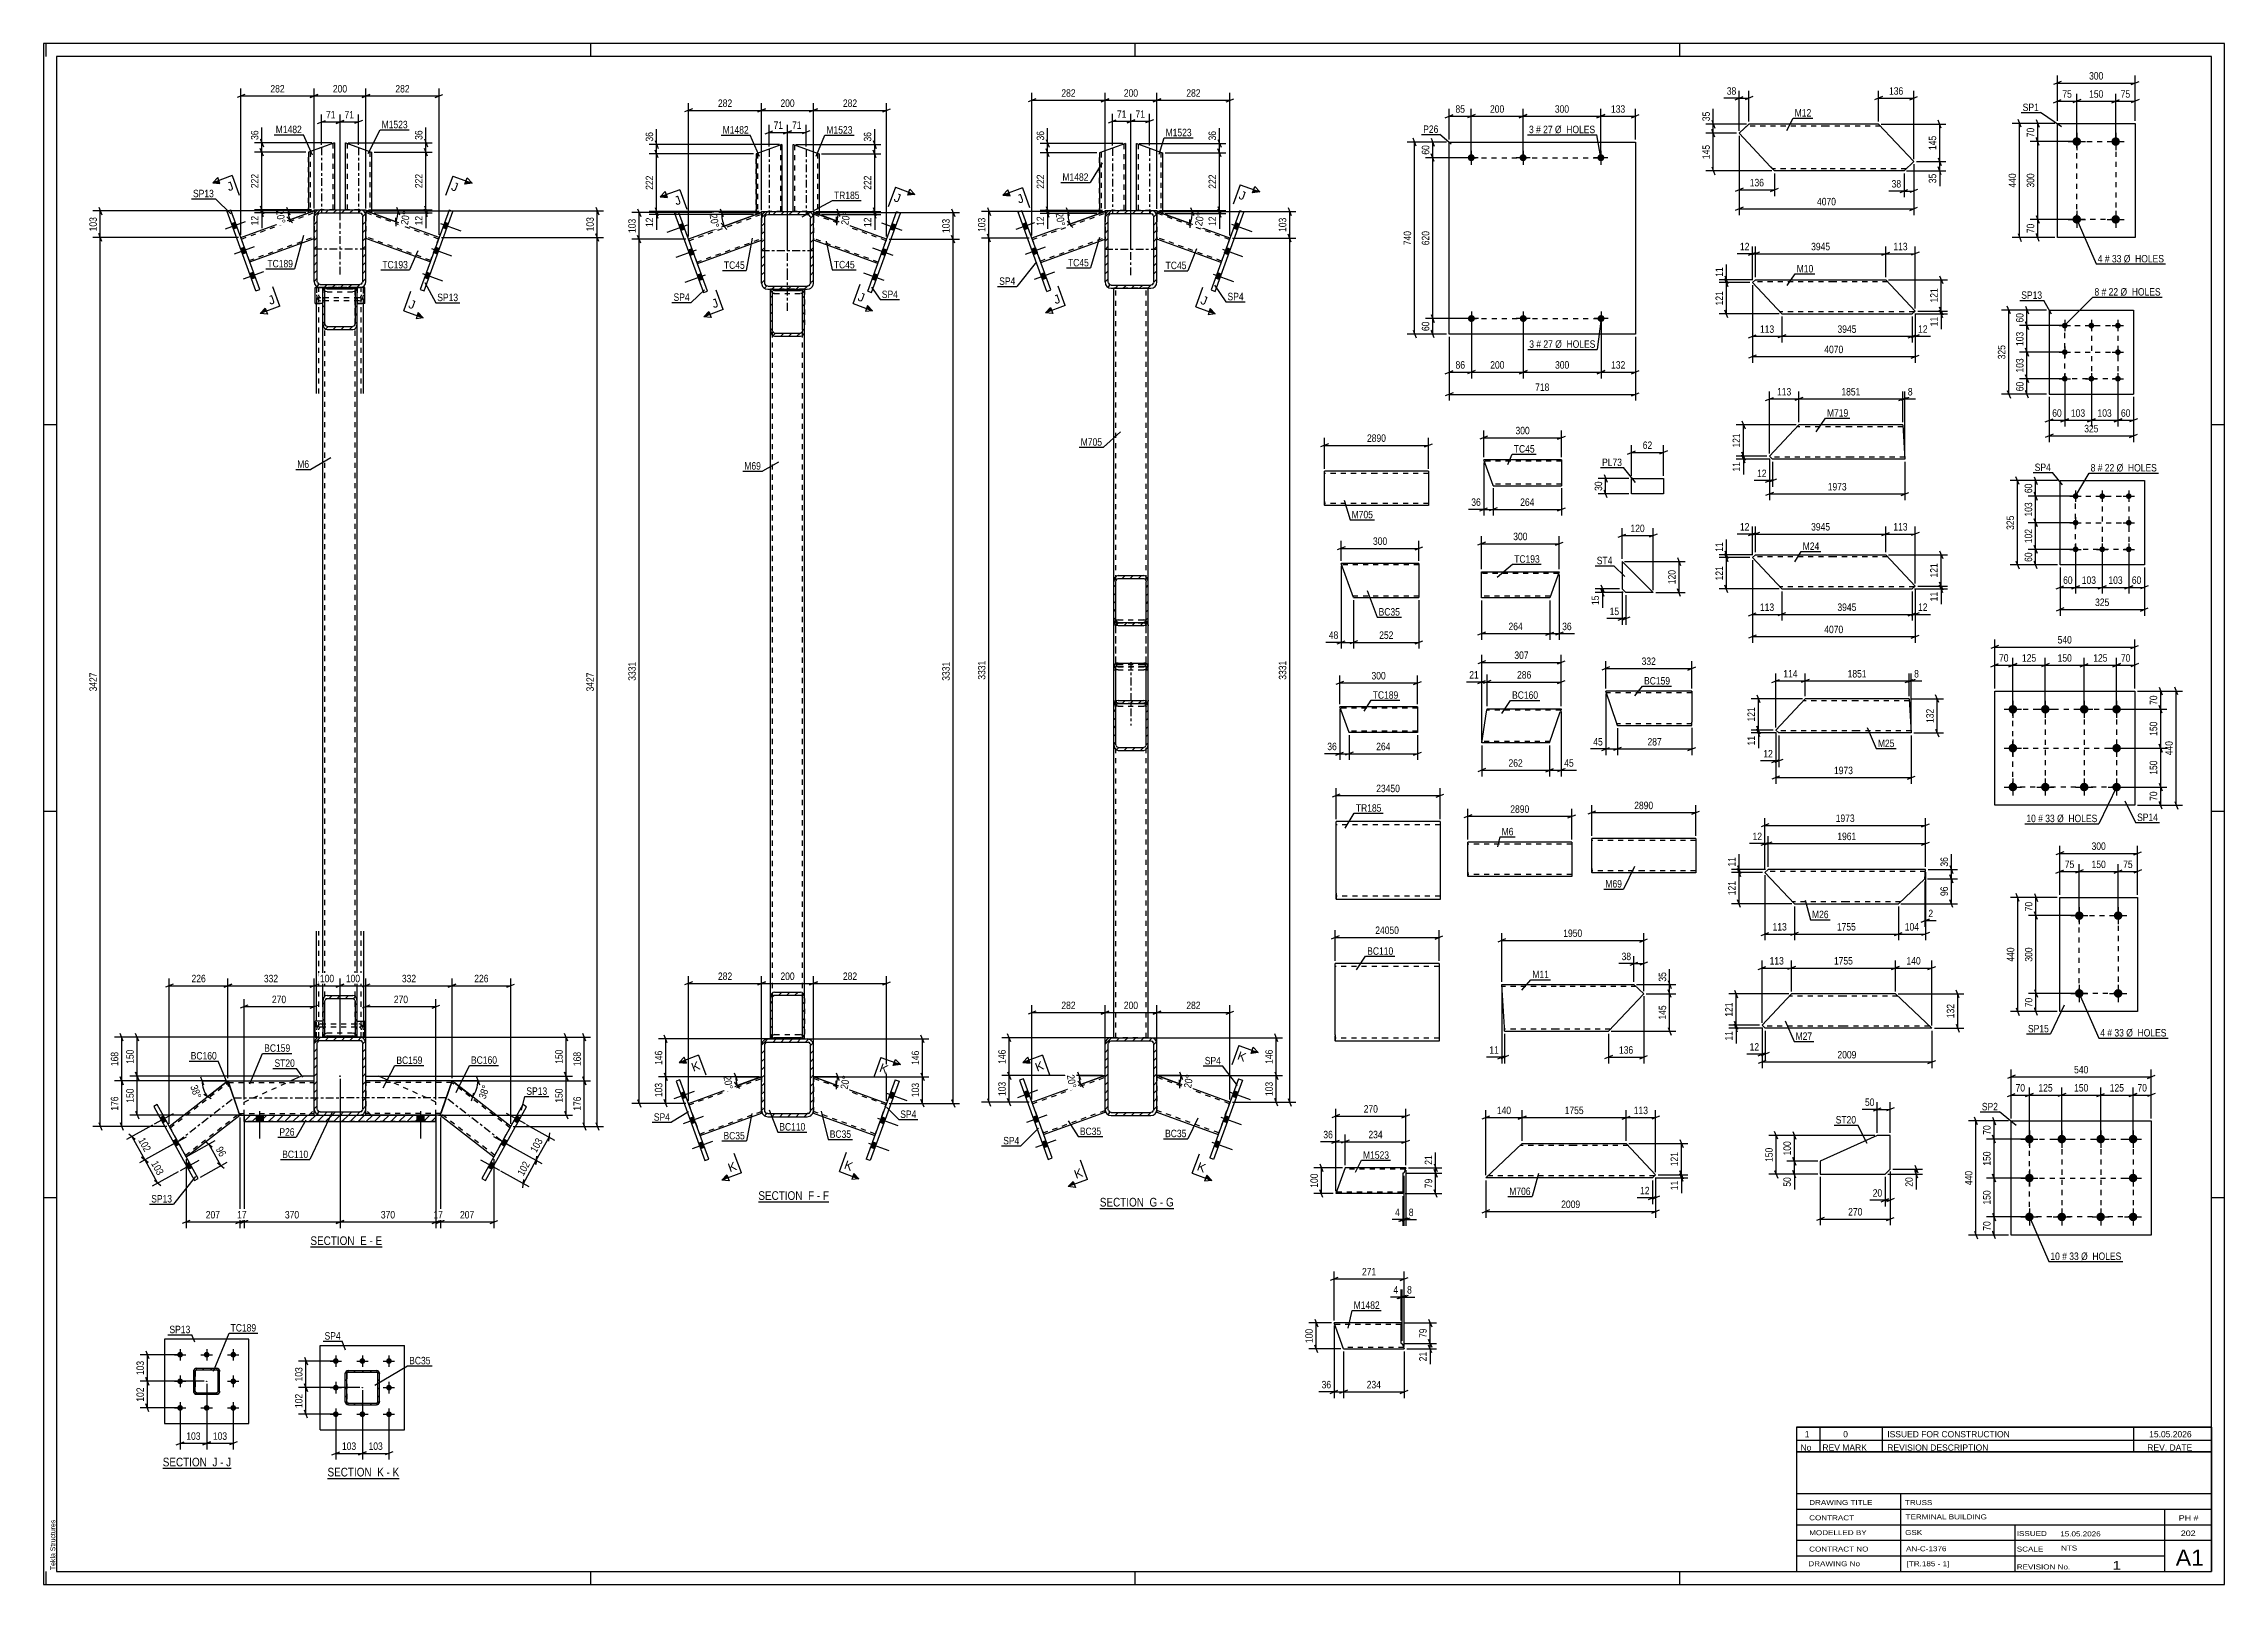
# Model space of a CAD drawing. Header units: millimetres. Extents: x 0 to 841, y 0 to 594.
import ezdxf

# ---------------------------------------------------------------- set-up
doc = ezdxf.new("R2010")
doc.units = ezdxf.units.MM
doc.linetypes.add('DXK_LINE_DOT2', pattern=[3.9198, 1.9599, -1.9599])
doc.linetypes.add('DXK_LINE_DOT3', pattern=[5.9187, 2.979, -0.9799, 0.9799, -0.9799])
doc.styles.add('Arial', font='ARIAL.TTF', dxfattribs={"height": 0.2})
doc.styles.add('Arial Narrow', font='ARIALN.TTF', dxfattribs={"height": 0.2})

# ---------------------------------------------------------------- blocks, each defined once
blk = doc.blocks.new('Unknown-404205589-30060')
at = {"color": 7, "linetype": 'Continuous'}
for p, q in [((676, 51.05), (676, 5)), ((676, 51.05), (836, 51.05)), ((836, 51), (836, 5)), ((676, 35), (836, 35)), ((716.14, 35), (716.14, 5)), ((676, 29), (836, 29)), ((818, 5.05), (818, 29.05)), ((676, 23), (836, 23)), ((676, 17), (836, 17)), ((760.14, 23), (760.14, 5)), ((676, 11), (818, 11)), ((676, 5), (836, 5))]:
    blk.add_line(p, q, dxfattribs=at)
at = {"color": 7, "style": 'Arial Narrow'}
for s, height, width, p in [('CONTRACT', 1.909, 1.425378, (680.88, 24.71)), ('DRAWING TITLE', 1.9089, 1.425378, (680.88, 30.61)), ('TRUSS', 1.909, 1.425378, (717.81, 30.59)), ('TERMINAL BUILDING', 1.9089, 1.425378, (718.06, 25.07)), ('MODELLED BY', 1.9089, 1.425378, (680.88, 18.98)), ('GSK', 1.909, 1.425378, (717.88, 19.04)), ('ISSUED', 1.909, 1.425378, (760.94, 18.64)), ('15.05.2026', 1.909, 1.425378, (777.69, 18.52)), ('DRAWING No', 1.909, 1.425378, (680.56, 7)), ('CONTRACT NO', 1.9089, 1.425378, (680.88, 12.66)), ('AN-C-1376', 1.909, 1.425378, (718.23, 12.78)), ('[TR.185 - 1]', 1.9089, 1.425378, (718.46, 6.99)), ('SCALE', 1.909, 1.425378, (760.94, 12.65)), ('1', 3.34, 1.5, (797.91, 5.68)), ('A1', 6.204, 1.25, (822.24, 7.2)), ('REVISION No.', 1.9089, 1.425378, (760.94, 5.77))]:
    blk.add_text(s, height=height, dxfattribs=dict(at, width=width)).set_placement(p)
at = {"color": 7, "linetype": 'Continuous', "style": 'Arial Narrow'}
for s, height, width, p in [('PH #', 2.1, 1.42538, (823.4, 24.55)), ('202', 2.1, 1.42538, (824.19, 18.65)), ('NTS', 1.909, 1.425378, (778, 13.05))]:
    blk.add_text(s, height=height, dxfattribs=dict(at, width=width)).set_placement(p)
blk = doc.blocks.new('Unknown-404205589-1163')
at = {"color": 5, "linetype": 'Continuous'}
for p, q in [((841, 594), (0, 594)), ((0, 594), (0, 0)), ((1, 589), (1, 594)), ((836, 589), (5, 589)), ((5, 589), (5, 5)), ((211, 589), (211, 594)), ((421, 589), (421, 594)), ((631, 589), (631, 594)), ((836, 5), (836, 589)), ((841, 0), (841, 594)), ((5, 447), (0, 447)), ((841, 447), (836, 447)), ((5, 298), (0, 298)), ((841, 298), (836, 298)), ((5, 149), (0, 149)), ((841, 149), (836, 149)), ((0, 0), (841, 0)), ((1, 0), (1, 5)), ((5, 5), (836, 5)), ((211, 0), (211, 5)), ((421, 0), (421, 5)), ((631, 0), (631, 5))]:
    blk.add_line(p, q, dxfattribs=at)
at = {"color": 174, "linetype": 'Continuous', "style": 'Arial'}
blk.add_text('Tekla Structures', height=1.9102, rotation=90, dxfattribs=at).set_placement((4.5, 5.5))
blk = doc.blocks.new('Unknown-404205589-30061')
at = {"color": 7, "linetype": 'Continuous'}
for p, q in [((676, 60.55), (836, 60.55)), ((836, 60.55), (676, 60.55)), ((676, 60.55), (676, 55.55)), ((685, 60.55), (685, 55.55)), ((709, 60.55), (709, 55.55)), ((806, 60.55), (806, 55.55)), ((836, 60.55), (836, 55.55)), ((676, 55.55), (836, 55.55)), ((676, 55.55), (676, 51.05)), ((676, 55.55), (836, 55.55)), ((836, 51.05), (676, 51.05)), ((685, 55.55), (685, 51.05)), ((709, 55.55), (709, 51.05)), ((806, 55.55), (806, 51.05)), ((836, 55.55), (836, 51.05))]:
    blk.add_line(p, q, dxfattribs=at)
at = {"color": 7, "linetype": 'Continuous', "style": 'Arial Narrow'}
for s, height, width, p in [('1', 2.39, 1.196471, (679.16, 56.7)), ('0', 2.39, 1.196471, (694, 56.7)), ('ISSUED FOR CONSTRUCTION', 2.3861, 1.196471, (711, 56.7)), ('15.05.2026', 2.386, 1.196471, (812, 56.7)), ('No', 2.386, 1.2, (677.54, 51.55)), ('REV MARK', 2.386, 1.2, (686, 51.55)), ('REVISION DESCRIPTION', 2.3861, 1.2, (711, 51.55)), ('REV. DATE', 2.386, 1.2, (811.28, 51.55))]:
    blk.add_text(s, height=height, dxfattribs=dict(at, width=width)).set_placement(p)
blk = doc.blocks.new('Unknown-404205589-19 - 4444')
at = {"color": 6, "linetype": 'Continuous'}
blk.add_line((102.89, 130.08), (130.54, 130.08), dxfattribs=at)
at = {"color": 0, "linetype": 'Continuous'}
blk.add_wipeout([(121, 130.83), (121, 134.33), (102.89, 134.33), (102.89, 130.83)], dxfattribs=at)
blk.add_wipeout([(124.61, 130.83), (124.61, 134.33), (122.05, 134.33), (122.05, 130.83)], dxfattribs=at)
at = {"color": 7, "linetype": 'Continuous', "style": 'Arial Narrow'}
blk.add_text('SECTION ', height=3.34, dxfattribs=at).set_placement((102.89, 130.83))
at = {"color": 0, "linetype": 'Continuous'}
blk.add_wipeout([(126.93, 130.83), (126.93, 134.33), (125.66, 134.33), (125.66, 130.83)], dxfattribs=at)
blk.add_wipeout([(130.54, 130.83), (130.54, 134.33), (127.98, 134.33), (127.98, 130.83)], dxfattribs=at)
at = {"color": 7, "linetype": 'Continuous', "style": 'Arial Narrow'}
for s, p in [('E', (122.05, 130.83)), ('-', (125.66, 130.83)), ('E', (127.98, 130.83))]:
    blk.add_text(s, height=3.34, dxfattribs=at).set_placement(p)
blk = doc.blocks.new('Unknown-404205589-11 - 24877')
at = {"color": 6, "linetype": 'Continuous'}
blk.add_line((45.94, 44.74), (72.31, 44.74), dxfattribs=at)
at = {"color": 0, "linetype": 'Continuous'}
blk.add_wipeout([(64.05, 45.49), (64.05, 48.99), (45.94, 48.99), (45.94, 45.49)], dxfattribs=at)
blk.add_wipeout([(67.02, 45.49), (67.02, 48.99), (65.1, 48.99), (65.1, 45.49)], dxfattribs=at)
at = {"color": 7, "linetype": 'Continuous', "style": 'Arial Narrow'}
blk.add_text('SECTION ', height=3.34, dxfattribs=at).set_placement((45.94, 45.49))
at = {"color": 0, "linetype": 'Continuous'}
blk.add_wipeout([(69.34, 45.49), (69.34, 48.99), (68.07, 48.99), (68.07, 45.49)], dxfattribs=at)
blk.add_wipeout([(72.31, 45.49), (72.31, 48.99), (70.39, 48.99), (70.39, 45.49)], dxfattribs=at)
at = {"color": 7, "linetype": 'Continuous', "style": 'Arial Narrow'}
for s, p in [('J', (65.1, 45.49)), ('-', (68.07, 45.49)), ('J', (70.39, 45.49))]:
    blk.add_text(s, height=3.34, dxfattribs=at).set_placement(p)
blk = doc.blocks.new('Unknown-404205589-12 - 25273')
at = {"color": 6, "linetype": 'Continuous'}
blk.add_line((109.48, 40.86), (137.13, 40.86), dxfattribs=at)
at = {"color": 0, "linetype": 'Continuous'}
blk.add_wipeout([(127.59, 41.61), (127.59, 45.11), (109.48, 45.11), (109.48, 41.61)], dxfattribs=at)
blk.add_wipeout([(131.2, 41.61), (131.2, 45.11), (128.64, 45.11), (128.64, 41.61)], dxfattribs=at)
at = {"color": 7, "linetype": 'Continuous', "style": 'Arial Narrow'}
blk.add_text('SECTION ', height=3.34, dxfattribs=at).set_placement((109.48, 41.61))
at = {"color": 0, "linetype": 'Continuous'}
blk.add_wipeout([(133.52, 41.61), (133.52, 45.11), (132.25, 45.11), (132.25, 41.61)], dxfattribs=at)
blk.add_wipeout([(137.13, 41.61), (137.13, 45.11), (134.57, 45.11), (134.57, 41.61)], dxfattribs=at)
at = {"color": 7, "linetype": 'Continuous', "style": 'Arial Narrow'}
for s, p in [('K', (128.64, 41.61)), ('-', (132.25, 41.61)), ('K', (134.57, 41.61))]:
    blk.add_text(s, height=3.34, dxfattribs=at).set_placement(p)
blk = doc.blocks.new('Unknown-404205589-15 - 6584')
at = {"color": 6, "linetype": 'Continuous'}
blk.add_line((275.64, 147.47), (302.86, 147.47), dxfattribs=at)
at = {"color": 0, "linetype": 'Continuous'}
blk.add_wipeout([(293.75, 148.22), (293.75, 151.72), (275.64, 151.72), (275.64, 148.22)], dxfattribs=at)
blk.add_wipeout([(297.14, 148.22), (297.14, 151.72), (294.8, 151.72), (294.8, 148.22)], dxfattribs=at)
at = {"color": 7, "linetype": 'Continuous', "style": 'Arial Narrow'}
blk.add_text('SECTION ', height=3.34, dxfattribs=at).set_placement((275.64, 148.22))
at = {"color": 0, "linetype": 'Continuous'}
blk.add_wipeout([(299.47, 148.22), (299.47, 151.72), (298.19, 151.72), (298.19, 148.22)], dxfattribs=at)
blk.add_wipeout([(302.86, 148.22), (302.86, 151.72), (300.52, 151.72), (300.52, 148.22)], dxfattribs=at)
at = {"color": 7, "linetype": 'Continuous', "style": 'Arial Narrow'}
for s, p in [('F', (294.8, 148.22)), ('F', (300.52, 148.22)), ('-', (298.19, 148.22))]:
    blk.add_text(s, height=3.34, dxfattribs=at).set_placement(p)
blk = doc.blocks.new('Unknown-404205589-16 - 6737')
at = {"color": 6, "linetype": 'Continuous'}
blk.add_line((407.32, 144.92), (435.82, 144.92), dxfattribs=at)
at = {"color": 0, "linetype": 'Continuous'}
blk.add_wipeout([(425.43, 145.67), (425.43, 149.17), (407.32, 149.17), (407.32, 145.67)], dxfattribs=at)
blk.add_wipeout([(429.46, 145.67), (429.46, 149.17), (426.48, 149.17), (426.48, 145.67)], dxfattribs=at)
at = {"color": 7, "linetype": 'Continuous', "style": 'Arial Narrow'}
blk.add_text('SECTION ', height=3.34, dxfattribs=at).set_placement((407.32, 145.67))
at = {"color": 0, "linetype": 'Continuous'}
blk.add_wipeout([(431.79, 145.67), (431.79, 149.17), (430.51, 149.17), (430.51, 145.67)], dxfattribs=at)
blk.add_wipeout([(435.82, 145.67), (435.82, 149.17), (432.84, 149.17), (432.84, 145.67)], dxfattribs=at)
at = {"color": 7, "linetype": 'Continuous', "style": 'Arial Narrow'}
for s, p in [('G', (426.48, 145.67)), ('-', (430.51, 145.67)), ('G', (432.84, 145.67))]:
    blk.add_text(s, height=3.34, dxfattribs=at).set_placement(p)
blk = doc.blocks.new('Part-404205589-11469 - 11468')
at = {"color": 2, "linetype": 'Continuous'}
for p, q in [((665.56, 434.96), (676.91, 447.02)), ((696.91, 447.02), (676.91, 447.02)), ((717.01, 447.02), (697.01, 447.02)), ((717.01, 447.02), (717.82, 433.82)), ((666.76, 433.82), (665.56, 434.96)), ((696.91, 433.82), (666.76, 433.82)), ((717.82, 433.82), (697.01, 433.82))]:
    blk.add_line(p, q, dxfattribs=at)
at = {"color": 7, "linetype": 'DXK_LINE_DOT2'}
for p, q in [((696.91, 446.22), (676.15, 446.22)), ((717.06, 446.22), (697.01, 446.22)), ((696.91, 434.62), (665.91, 434.62)), ((717.77, 434.62), (697.01, 434.62)), ((717.77, 434.62), (717.77, 434.68))]:
    blk.add_line(p, q, dxfattribs=at)
blk = doc.blocks.new('Part-404205589-11708 - 11707')
at = {"color": 2, "linetype": 'Continuous'}
for p, q in [((612.37, 420.39), (612.37, 426.39)), ((612.37, 426.39), (624.68, 426.39)), ((624.68, 426.39), (624.68, 420.39)), ((624.68, 420.39), (612.37, 420.39))]:
    blk.add_line(p, q, dxfattribs=at)
blk = doc.blocks.new('Part-404205589-16255 - 16254')
at = {"color": 2, "linetype": 'Continuous'}
for p, q in [((505.17, 380.53), (500.4, 393.63)), ((530.4, 393.63), (500.4, 393.63)), ((530.4, 393.63), (530.4, 393.54)), ((530.4, 393.54), (530.4, 380.43)), ((505.2, 380.43), (505.17, 380.53)), ((505.2, 380.43), (530.4, 380.43))]:
    blk.add_line(p, q, dxfattribs=at)
at = {"color": 7, "linetype": 'DXK_LINE_DOT2'}
for p, q in [((530.4, 393.03), (500.62, 393.03)), ((530.4, 393.28), (530.4, 393.63)), ((530.4, 381.03), (504.98, 381.03))]:
    blk.add_line(p, q, dxfattribs=at)
blk = doc.blocks.new('Part-404205589-4476 - 4444')
at = {"color": 7, "linetype": 'DXK_LINE_DOT2'}
for p, q in [((121.9, 499.93), (120.9, 499.93)), ((120.9, 499.93), (120.9, 493.78)), ((120.9, 493.78), (123.9, 493.78))]:
    blk.add_line(p, q, dxfattribs=at)
at = {"color": 2, "linetype": 'Continuous'}
for p, q in [((123.9, 499.93), (121.9, 499.93)), ((123.9, 493.78), (123.9, 499.93)), ((123.9, 493.78), (120.9, 493.78))]:
    blk.add_line(p, q, dxfattribs=at)
blk = doc.blocks.new('Part-404205589-4474 - 4444')
at = {"color": 2, "linetype": 'Continuous'}
for p, q in [((120.9, 217.09), (123.9, 217.09)), ((123.9, 210.93), (121.9, 210.93)), ((123.9, 210.93), (123.9, 217.09))]:
    blk.add_line(p, q, dxfattribs=at)
at = {"color": 7, "linetype": 'DXK_LINE_DOT2'}
for p, q in [((120.9, 210.93), (120.9, 217.09)), ((121.9, 210.93), (120.9, 210.93))]:
    blk.add_line(p, q, dxfattribs=at)
blk = doc.blocks.new('Part-404205589-4466 - 4444')
at = {"color": 2, "linetype": 'Continuous'}
for p, q in [((105.3, 217.09), (105.3, 251.79)), ((123.3, 251.79), (123.3, 217.09))]:
    blk.add_line(p, q, dxfattribs=at)
at = {"color": 7, "linetype": 'DXK_LINE_DOT2'}
for p, q in [((106.1, 210.93), (106.1, 251.79)), ((122.5, 210.93), (122.5, 251.79)), ((105.3, 210.93), (105.3, 217.09)), ((105.42, 214.65), (105.3, 213.75)), ((105.3, 210.93), (123.3, 210.93)), ((106.1, 213.75), (106.16, 214.2)), ((106.9, 216.09), (106.29, 215.91)), ((106.6, 214.83), (106.9, 214.92)), ((106.9, 216.09), (121.7, 216.09)), ((106.9, 214.92), (121.7, 214.92)), ((122.31, 215.91), (121.7, 216.09)), ((121.7, 214.92), (122.01, 214.83)), ((122.44, 214.2), (122.5, 213.75)), ((123.3, 213.75), (123.18, 214.65)), ((123.3, 210.93), (123.3, 217.09))]:
    blk.add_line(p, q, dxfattribs=at)
for centre, radius, start, end in [((107.49, 214.16), 2.13, 124.46641, 166.70508), ((107.2, 213.95), 1.06, 124.46641, 166.70508), ((121.41, 213.95), 1.06, 13.29492, 55.53359), ((121.11, 214.16), 2.13, 13.29492, 55.53359)]:
    blk.add_arc(centre, radius, start, end, dxfattribs=at)
blk = doc.blocks.new('Part-404205589-4481 - 4444')
at = {"color": 7, "linetype": 'DXK_LINE_DOT2'}
for p, q in [((123.3, 499.93), (105.3, 499.93)), ((105.3, 499.93), (105.3, 493.78)), ((105.3, 497.11), (105.42, 496.22)), ((106.1, 459.07), (106.1, 499.93)), ((106.16, 496.67), (106.1, 497.11)), ((122.5, 497.11), (122.44, 496.67)), ((122.5, 459.07), (122.5, 499.93)), ((123.18, 496.22), (123.3, 497.11)), ((123.3, 493.78), (123.3, 499.93)), ((106.29, 494.95), (106.9, 494.78)), ((106.9, 495.94), (106.6, 496.03)), ((121.7, 495.94), (106.9, 495.94)), ((121.7, 494.78), (106.9, 494.78)), ((122.01, 496.03), (121.7, 495.94)), ((121.7, 494.78), (122.31, 494.95))]:
    blk.add_line(p, q, dxfattribs=at)
at = {"color": 2, "linetype": 'Continuous'}
for p, q in [((105.3, 459.07), (105.3, 493.78)), ((123.3, 459.07), (123.3, 493.78))]:
    blk.add_line(p, q, dxfattribs=at)
at = {"color": 7, "linetype": 'DXK_LINE_DOT2'}
for centre, radius, start, end in [((107.49, 496.71), 2.13, 193.29492, 235.53359), ((107.2, 496.91), 1.06, 193.29492, 235.53359), ((121.41, 496.91), 1.06, 304.46641, 346.70508), ((121.11, 496.71), 2.13, 304.46641, 346.70508)]:
    blk.add_arc(centre, radius, start, end, dxfattribs=at)
blk = doc.blocks.new('Bolt-404205589-4648 - 4444')
at = {"linetype": 'Continuous'}
for points in [[(182.72, 177.95), (183.79, 179.88), (182.39, 180.65), (181.32, 178.72)], [(182.72, 177.95), (183.79, 179.88), (182.39, 180.65), (181.32, 178.72)], [(182.72, 177.95), (183.79, 179.88), (182.39, 180.65), (181.32, 178.72)], [(177.77, 168.98), (178.83, 170.9), (177.43, 171.68), (176.37, 169.75)], [(177.77, 168.98), (178.83, 170.9), (177.43, 171.68), (176.37, 169.75)], [(172.81, 160.01), (173.87, 161.93), (172.47, 162.71), (171.41, 160.78)], [(172.81, 160.01), (173.87, 161.93), (172.47, 162.71), (171.41, 160.78)], [(172.81, 160.01), (173.87, 161.93), (172.47, 162.71), (171.41, 160.78)]]:
    blk.add_hatch(color=1, dxfattribs=at).paths.add_polyline_path(points)
at = {"color": 1, "linetype": 'Continuous'}
for p, q in [((185.79, 177.51), (178.53, 181.52)), ((185.79, 177.51), (178.53, 181.52)), ((185.79, 177.51), (178.53, 181.52)), ((182.72, 177.95), (181.32, 178.72)), ((182.72, 177.95), (181.32, 178.72)), ((182.72, 177.95), (181.32, 178.72)), ((183.79, 179.88), (182.39, 180.65)), ((183.79, 179.88), (182.39, 180.65)), ((183.79, 179.88), (182.39, 180.65)), ((180.84, 168.54), (173.57, 172.55)), ((180.84, 168.54), (173.57, 172.55)), ((177.77, 168.98), (176.37, 169.75)), ((177.77, 168.98), (176.37, 169.75)), ((178.83, 170.9), (177.43, 171.68)), ((178.83, 170.9), (177.43, 171.68)), ((175.88, 159.57), (168.61, 163.58)), ((175.88, 159.57), (168.61, 163.58)), ((175.88, 159.57), (168.61, 163.58)), ((172.81, 160.01), (171.41, 160.78)), ((172.81, 160.01), (171.41, 160.78)), ((172.81, 160.01), (171.41, 160.78)), ((173.87, 161.93), (172.47, 162.71)), ((173.87, 161.93), (172.47, 162.71)), ((173.87, 161.93), (172.47, 162.71))]:
    blk.add_line(p, q, dxfattribs=at)
blk = doc.blocks.new('Part-404205589-4473 - 4444')
at = {"color": 2, "linetype": 'Continuous'}
for p, q in [((104.7, 210.93), (104.7, 217.09)), ((107.7, 217.09), (104.7, 217.09)), ((104.7, 210.93), (106.7, 210.93))]:
    blk.add_line(p, q, dxfattribs=at)
at = {"color": 7, "linetype": 'DXK_LINE_DOT2'}
for p, q in [((106.7, 210.93), (107.7, 210.93)), ((107.7, 210.93), (107.7, 217.09))]:
    blk.add_line(p, q, dxfattribs=at)
blk = doc.blocks.new('Part-404205589-4614 - 4444')
at = {"color": 7, "linetype": 'DXK_LINE_DOT2'}
for p, q in [((77.3, 185.93), (95.36, 194.13)), ((104.3, 182.93), (104.3, 195.93)), ((77.3, 180.93), (77.3, 185.93)), ((77.3, 180.93), (102.3, 180.93)), ((102.3, 180.93), (104.3, 182.93))]:
    blk.add_line(p, q, dxfattribs=at)
at = {"color": 2, "linetype": 'Continuous'}
for p, q in [((99.3, 195.93), (95.36, 194.13)), ((104.3, 195.93), (99.3, 195.93)), ((77.3, 180.93), (77.3, 180.93)), ((102.3, 180.93), (102.31, 180.93))]:
    blk.add_line(p, q, dxfattribs=at)
blk = doc.blocks.new('Part-404205589-4475 - 4444')
at = {"color": 2, "linetype": 'Continuous'}
for p, q in [((104.7, 499.93), (106.7, 499.93)), ((104.7, 493.78), (104.7, 499.93)), ((107.7, 493.78), (104.7, 493.78))]:
    blk.add_line(p, q, dxfattribs=at)
at = {"color": 7, "linetype": 'DXK_LINE_DOT2'}
for p, q in [((106.7, 499.93), (107.7, 499.93)), ((107.7, 499.93), (107.7, 493.78)), ((104.7, 493.78), (107.7, 493.78))]:
    blk.add_line(p, q, dxfattribs=at)
blk = doc.blocks.new('Bolt-404205589-4479 - 4444')
at = {"linetype": 'Continuous'}
blk.add_hatch(color=1, dxfattribs=at).paths.add_polyline_path([(81.95, 178.43), (84.65, 178.43), (84.65, 180.93), (81.95, 180.93)])
blk.add_hatch(color=1, dxfattribs=at).paths.add_polyline_path([(81.95, 178.43), (84.65, 178.43), (84.65, 180.93), (81.95, 180.93)])
at = {"color": 1, "linetype": 'Continuous'}
for p, q in [((81.95, 180.93), (81.95, 178.43)), ((81.95, 180.93), (81.95, 178.43)), ((83.3, 182.43), (83.3, 171.93)), ((83.3, 182.43), (83.3, 171.93)), ((84.65, 180.93), (84.65, 178.43)), ((84.65, 180.93), (84.65, 178.43))]:
    blk.add_line(p, q, dxfattribs=at)
blk = doc.blocks.new('Bolt-404205589-4480 - 4444')
at = {"linetype": 'Continuous'}
blk.add_hatch(color=1, dxfattribs=at).paths.add_polyline_path([(143.95, 178.43), (146.65, 178.43), (146.65, 180.93), (143.95, 180.93)])
blk.add_hatch(color=1, dxfattribs=at).paths.add_polyline_path([(143.95, 178.43), (146.65, 178.43), (146.65, 180.93), (143.95, 180.93)])
at = {"color": 1, "linetype": 'Continuous'}
for p, q in [((143.95, 180.93), (143.95, 178.43)), ((143.95, 180.93), (143.95, 178.43)), ((145.3, 182.43), (145.3, 171.93)), ((145.3, 182.43), (145.3, 171.93)), ((146.65, 180.93), (146.65, 178.43)), ((146.65, 180.93), (146.65, 178.43))]:
    blk.add_line(p, q, dxfattribs=at)
blk = doc.blocks.new('Part-404205589-4625 - 4444')
at = {"color": 2, "linetype": 'Continuous'}
for p, q in [((156.34, 529.81), (145.23, 499.27)), ((146.73, 498.72), (157.84, 529.26)), ((157.84, 529.26), (156.34, 529.81)), ((145.23, 499.27), (146.73, 498.72))]:
    blk.add_line(p, q, dxfattribs=at)
blk = doc.blocks.new('Part-404205589-4509 - 4444')
at = {"linetype": 'Continuous'}
h = blk.add_hatch(dxfattribs=at)
h.set_pattern_fill('', scale=0.7, style=0, pattern_type=0)
h.set_pattern_definition([(45, (104.3022, 502.332), (-1.57154, 1.57154), [])])
h.paths.add_polyline_path([(104.3, 527.53), (104.3, 502.33), (104.48, 501.41), (105.01, 500.64), (105.78, 500.11), (106.7, 499.93), (121.9, 499.93), (122.82, 500.11), (123.6, 500.64), (124.12, 501.41), (124.3, 502.33), (124.3, 527.53), (124.12, 528.45), (123.6, 529.23), (122.82, 529.75), (121.9, 529.93), (106.7, 529.93), (105.78, 529.75), (105.01, 529.23), (104.48, 528.45)])
h.paths.add_polyline_path([(105.85, 528.38), (106.24, 528.64), (106.7, 528.73), (121.9, 528.73), (122.36, 528.64), (122.75, 528.38), (123.01, 527.99), (123.1, 527.53), (123.1, 502.33), (123.01, 501.87), (122.75, 501.48), (122.36, 501.22), (121.9, 501.13), (106.7, 501.13), (106.24, 501.22), (105.85, 501.48), (105.59, 501.87), (105.5, 502.33), (105.5, 527.53), (105.59, 527.99)])
at = {"color": 2, "linetype": 'Continuous'}
for p, q in [((106.7, 529.93), (105.78, 529.75)), ((106.7, 529.93), (121.9, 529.93)), ((122.82, 529.75), (121.9, 529.93)), ((104.48, 528.45), (104.3, 527.53)), ((104.3, 502.33), (104.3, 527.53)), ((105.5, 527.53), (105.59, 527.99)), ((105.5, 502.33), (105.5, 527.53)), ((106.24, 528.64), (106.7, 528.73)), ((106.7, 528.73), (121.9, 528.73)), ((121.9, 528.73), (122.36, 528.64)), ((123.01, 527.99), (123.1, 527.53)), ((123.1, 502.33), (123.1, 527.53)), ((124.3, 527.53), (124.12, 528.45)), ((124.3, 502.33), (124.3, 527.53)), ((104.3, 502.33), (104.48, 501.41)), ((105.59, 501.87), (105.5, 502.33)), ((105.78, 500.11), (106.7, 499.93)), ((106.7, 501.13), (106.24, 501.22)), ((106.7, 501.13), (121.9, 501.13)), ((106.7, 499.93), (121.9, 499.93)), ((122.36, 501.22), (121.9, 501.13)), ((121.9, 499.93), (122.82, 500.11)), ((123.1, 502.33), (123.01, 501.87)), ((124.12, 501.41), (124.3, 502.33))]:
    blk.add_line(p, q, dxfattribs=at)
at = {"color": 7, "linetype": 'DXK_LINE_DOT3'}
for p, q in [((114.3, 504.93), (114.3, 524.93)), ((104.3, 514.93), (124.3, 514.93))]:
    blk.add_line(p, q, dxfattribs=at)
at = {"color": 2, "linetype": 'Continuous'}
for centre, radius, start, end in [((106.7, 527.53), 2.4, 112.5, 157.5), ((106.7, 527.53), 1.2, 112.5, 157.5), ((121.9, 527.53), 1.2, 22.5, 67.5), ((121.9, 527.53), 2.4, 22.5, 67.5), ((106.7, 502.33), 2.4, 202.5, 247.5), ((106.7, 502.33), 1.2, 202.5, 247.5), ((121.9, 502.33), 1.2, 292.5, 337.5), ((121.9, 502.33), 2.4, 292.5, 337.5)]:
    blk.add_arc(centre, radius, start, end, dxfattribs=at)
blk = doc.blocks.new('Part-404205589-4514 - 4444')
at = {"linetype": 'Continuous'}
h = blk.add_hatch(dxfattribs=at)
h.set_pattern_fill('', scale=0.7, style=0, pattern_type=0)
h.set_pattern_definition([(45, (104.3022, 183.332), (-1.57154, 1.57154), [])])
h.paths.add_polyline_path([(104.3, 208.53), (104.3, 183.33), (104.48, 182.41), (105.01, 181.64), (105.78, 181.11), (106.7, 180.93), (121.9, 180.93), (122.82, 181.11), (123.6, 181.64), (124.12, 182.41), (124.3, 183.33), (124.3, 208.53), (124.12, 209.45), (123.6, 210.23), (122.82, 210.75), (121.9, 210.93), (106.7, 210.93), (105.78, 210.75), (105.01, 210.23), (104.48, 209.45)])
h.paths.add_polyline_path([(105.85, 209.38), (106.24, 209.64), (106.7, 209.73), (121.9, 209.73), (122.36, 209.64), (122.75, 209.38), (123.01, 208.99), (123.1, 208.53), (123.1, 183.33), (123.01, 182.87), (122.75, 182.48), (122.36, 182.22), (121.9, 182.13), (106.7, 182.13), (106.24, 182.22), (105.85, 182.48), (105.59, 182.87), (105.5, 183.33), (105.5, 208.53), (105.59, 208.99)])
blk.add_hatch(color=30, dxfattribs=at).paths.add_polyline_path([(114.3, 195.83, -1), (114.3, 196.03, -1)])
at = {"color": 2, "linetype": 'Continuous'}
for p, q in [((106.7, 210.93), (105.78, 210.75)), ((106.7, 210.93), (121.9, 210.93)), ((122.82, 210.75), (121.9, 210.93)), ((104.48, 209.45), (104.3, 208.53)), ((104.3, 183.33), (104.3, 208.53)), ((105.5, 208.53), (105.59, 208.99)), ((105.5, 183.33), (105.5, 208.53)), ((106.24, 209.64), (106.7, 209.73)), ((106.7, 209.73), (121.9, 209.73)), ((121.9, 209.73), (122.36, 209.64)), ((123.01, 208.99), (123.1, 208.53)), ((123.1, 183.33), (123.1, 208.53)), ((124.3, 208.53), (124.12, 209.45)), ((124.3, 183.33), (124.3, 208.53)), ((104.3, 183.33), (104.48, 182.41)), ((105.59, 182.87), (105.5, 183.33)), ((105.78, 181.11), (106.7, 180.93)), ((106.7, 182.13), (106.24, 182.22)), ((106.7, 182.13), (121.9, 182.13)), ((106.7, 180.93), (121.9, 180.93)), ((122.36, 182.22), (121.9, 182.13)), ((121.9, 180.93), (122.82, 181.11)), ((123.1, 183.33), (123.01, 182.87)), ((124.12, 182.41), (124.3, 183.33))]:
    blk.add_line(p, q, dxfattribs=at)
at = {"color": 30, "linetype": 'DXK_LINE_DOT3'}
blk.add_line((114.3, 195.93), (114.3, 195.93), dxfattribs=at)
at = {"color": 30, "linetype": 'Continuous'}
blk.add_circle((114.3, 195.93), 0.1, dxfattribs=at)
at = {"color": 2, "linetype": 'Continuous'}
for centre, radius, start, end in [((106.7, 208.53), 2.4, 112.5, 157.5), ((121.9, 208.53), 2.4, 22.5, 67.5), ((106.7, 208.53), 1.2, 112.5, 157.5), ((121.9, 208.53), 1.2, 22.5, 67.5), ((106.7, 183.33), 2.4, 202.5, 247.5), ((106.7, 183.33), 1.2, 202.5, 247.5), ((121.9, 183.33), 1.2, 292.5, 337.5), ((121.9, 183.33), 2.4, 292.5, 337.5)]:
    blk.add_arc(centre, radius, start, end, dxfattribs=at)
blk = doc.blocks.new('Part-404205589-4535 - 4444')
at = {"color": 2, "linetype": 'Continuous'}
for p, q in [((157.52, 194.13), (124.3, 194.13)), ((152.99, 180.93), (157.52, 194.13)), ((124.3, 182.13), (124.3, 183.33)), ((124.3, 181.02), (124.3, 182.13)), ((124.3, 180.93), (124.3, 181.02)), ((152.99, 180.93), (124.3, 180.93))]:
    blk.add_line(p, q, dxfattribs=at)
at = {"color": 7, "linetype": 'DXK_LINE_DOT2'}
for p, q in [((124.3, 194.04), (124.3, 194.13)), ((124.3, 194.13), (124.3, 183.33)), ((157.31, 193.53), (124.3, 193.53)), ((124.3, 181.28), (124.3, 182.13)), ((124.3, 181.53), (124.3, 181.58)), ((153.2, 181.53), (124.3, 181.53))]:
    blk.add_line(p, q, dxfattribs=at)
at = {"color": 7, "linetype": 'DXK_LINE_DOT3'}
blk.add_line((155.25, 187.53), (114.3, 187.53), dxfattribs=at)
blk = doc.blocks.new('Part-404205589-4556 - 4444')
at = {"color": 2, "linetype": 'Continuous'}
for p, q in [((157.52, 194.13), (153.4, 182.13)), ((180.13, 176.56), (157.52, 194.13)), ((153.02, 181.02), (152.99, 180.93)), ((152.99, 180.93), (173.67, 164.87)), ((153.02, 181.02), (153.4, 182.13))]:
    blk.add_line(p, q, dxfattribs=at)
at = {"color": 7, "linetype": 'DXK_LINE_DOT2'}
for p, q in [((179.83, 176.03), (157.31, 193.53)), ((153.4, 182.13), (153.11, 181.28)), ((173.96, 165.4), (153.2, 181.53)), ((173.67, 164.87), (180.13, 176.56))]:
    blk.add_line(p, q, dxfattribs=at)
at = {"color": 7, "linetype": 'DXK_LINE_DOT3'}
blk.add_line((176.9, 170.72), (155.25, 187.53), dxfattribs=at)
blk = doc.blocks.new('Part-404205589-4561 - 4444')
at = {"color": 2, "linetype": 'Continuous'}
for p, q in [((71.09, 194.13), (104.3, 194.13)), ((75.36, 181.67), (71.09, 194.13)), ((75.49, 181.28), (75.36, 181.67)), ((75.58, 181.02), (75.49, 181.28)), ((75.61, 180.93), (75.58, 181.02)), ((75.61, 180.93), (104.3, 180.93)), ((104.3, 182.13), (104.3, 183.33)), ((104.3, 180.93), (104.3, 182.13))]:
    blk.add_line(p, q, dxfattribs=at)
at = {"color": 7, "linetype": 'DXK_LINE_DOT2'}
for p, q in [((71.29, 193.53), (104.3, 193.53)), ((104.3, 183.33), (104.3, 194.13)), ((104.3, 193.49), (104.3, 193.53)), ((75.41, 181.53), (104.3, 181.53)), ((75.61, 180.93), (75.58, 181.02)), ((104.3, 181.02), (104.3, 181.28)), ((104.3, 180.93), (104.3, 181.02))]:
    blk.add_line(p, q, dxfattribs=at)
at = {"color": 7, "linetype": 'DXK_LINE_DOT3'}
blk.add_line((73.35, 187.53), (114.3, 187.53), dxfattribs=at)
blk = doc.blocks.new('Part-404205589-4566 - 4444')
at = {"color": 2, "linetype": 'Continuous'}
for p, q in [((48.48, 176.56), (71.09, 194.13)), ((71.09, 194.13), (71.12, 194.04)), ((71.12, 194.04), (75.2, 182.13)), ((54.94, 164.87), (75.61, 180.93)), ((75.61, 180.93), (75.2, 182.13))]:
    blk.add_line(p, q, dxfattribs=at)
at = {"color": 7, "linetype": 'DXK_LINE_DOT2'}
for p, q in [((48.77, 176.03), (71.29, 193.53)), ((54.65, 165.4), (75.41, 181.53)), ((75.58, 181.02), (75.49, 181.28)), ((75.61, 180.93), (75.58, 181.02)), ((48.48, 176.56), (54.94, 164.87))]:
    blk.add_line(p, q, dxfattribs=at)
at = {"color": 7, "linetype": 'DXK_LINE_DOT3'}
blk.add_line((51.71, 170.72), (73.35, 187.53), dxfattribs=at)
blk = doc.blocks.new('Bolt-404205589-4624 - 4444')
at = {"linetype": 'Continuous'}
for points in [[(154.66, 525.2), (153.91, 523.13), (155.42, 522.59), (156.17, 524.65)], [(154.66, 525.2), (153.91, 523.13), (155.42, 522.59), (156.17, 524.65)], [(154.66, 525.2), (153.91, 523.13), (155.42, 522.59), (156.17, 524.65)], [(151.16, 515.57), (150.41, 513.5), (151.91, 512.96), (152.66, 515.02)], [(151.16, 515.57), (150.41, 513.5), (151.91, 512.96), (152.66, 515.02)], [(147.65, 505.94), (146.9, 503.87), (148.4, 503.32), (149.16, 505.39)], [(147.65, 505.94), (146.9, 503.87), (148.4, 503.32), (149.16, 505.39)], [(147.65, 505.94), (146.9, 503.87), (148.4, 503.32), (149.16, 505.39)]]:
    blk.add_hatch(color=1, dxfattribs=at).paths.add_polyline_path(points)
at = {"color": 1, "linetype": 'Continuous'}
for p, q in [((153.07, 524.61), (160.87, 521.77)), ((153.07, 524.61), (160.87, 521.77)), ((153.07, 524.61), (160.87, 521.77)), ((153.91, 523.13), (155.42, 522.59)), ((153.91, 523.13), (155.42, 522.59)), ((153.91, 523.13), (155.42, 522.59)), ((154.66, 525.2), (156.17, 524.65)), ((154.66, 525.2), (156.17, 524.65)), ((154.66, 525.2), (156.17, 524.65)), ((149.56, 514.98), (157.36, 512.14)), ((149.56, 514.98), (157.36, 512.14)), ((150.41, 513.5), (151.91, 512.96)), ((150.41, 513.5), (151.91, 512.96)), ((151.16, 515.57), (152.66, 515.02)), ((151.16, 515.57), (152.66, 515.02)), ((146.06, 505.35), (153.86, 502.51)), ((146.06, 505.35), (153.86, 502.51)), ((146.06, 505.35), (153.86, 502.51)), ((147.65, 505.94), (149.16, 505.39)), ((147.65, 505.94), (149.16, 505.39)), ((147.65, 505.94), (149.16, 505.39)), ((146.9, 503.87), (148.4, 503.32)), ((146.9, 503.87), (148.4, 503.32)), ((146.9, 503.87), (148.4, 503.32))]:
    blk.add_line(p, q, dxfattribs=at)
blk = doc.blocks.new('Part-404205589-20096 - 4444')
at = {"color": 2, "linetype": 'Continuous'}
for p, q in [((112.16, 555.77), (102.16, 552.13)), ((112.16, 555.77), (112.16, 529.93)), ((102.16, 552.13), (102.16, 528.71)), ((104.3, 529.5), (104.3, 529.93)), ((104.3, 529.93), (106.7, 529.93)), ((102.16, 528.71), (104.3, 529.5))]:
    blk.add_line(p, q, dxfattribs=at)
at = {"color": 7, "linetype": 'DXK_LINE_DOT2'}
for p, q in [((111.56, 555.55), (111.56, 529.93)), ((102.16, 528.71), (102.16, 552.13)), ((102.76, 552.35), (102.8, 552.36)), ((102.76, 552.35), (102.76, 528.93)), ((104.3, 529.93), (104.3, 529.9)), ((104.3, 529.9), (104.3, 529.93)), ((112.16, 529.93), (106.7, 529.93))]:
    blk.add_line(p, q, dxfattribs=at)
at = {"color": 7, "linetype": 'DXK_LINE_DOT3'}
blk.add_line((107.16, 553.95), (107.16, 528.71), dxfattribs=at)
blk = doc.blocks.new('Part-404205589-4581 - 4444')
at = {"color": 2, "linetype": 'Continuous'}
for p, q in [((184.76, 184.94), (169.04, 156.49)), ((170.44, 155.72), (186.16, 184.16)), ((186.16, 184.16), (184.76, 184.94)), ((169.04, 156.49), (170.44, 155.72))]:
    blk.add_line(p, q, dxfattribs=at)
blk = doc.blocks.new('Part-404205589-4635 - 4444')
at = {"color": 7, "linetype": 'DXK_LINE_DOT2'}
for p, q in [((120.9, 499.93), (107.7, 499.93)), ((107.7, 486.13), (107.7, 499.93)), ((108.5, 210.93), (108.5, 499.93)), ((120.1, 210.93), (120.1, 499.93)), ((120.9, 486.13), (120.9, 499.93)), ((107.7, 210.93), (107.7, 224.74)), ((120.9, 210.93), (120.9, 224.74)), ((120.9, 210.93), (107.7, 210.93))]:
    blk.add_line(p, q, dxfattribs=at)
at = {"color": 2, "linetype": 'Continuous'}
for p, q in [((107.7, 224.74), (107.7, 486.13)), ((120.9, 224.74), (120.9, 486.13))]:
    blk.add_line(p, q, dxfattribs=at)
blk = doc.blocks.new('Part-404205589-4586 - 4444')
at = {"color": 2, "linetype": 'Continuous'}
for p, q in [((43.85, 184.94), (42.45, 184.17)), ((42.45, 184.17), (58.17, 155.72)), ((59.57, 156.49), (43.85, 184.94)), ((58.17, 155.72), (59.57, 156.49))]:
    blk.add_line(p, q, dxfattribs=at)
blk = doc.blocks.new('Part-404205589-4589 - 4444')
at = {"color": 2, "linetype": 'Continuous'}
for p, q in [((124.3, 195.93), (129.3, 195.93)), ((133.25, 194.13), (129.3, 195.93)), ((126.3, 180.93), (126.3, 180.93)), ((151.3, 180.93), (151.3, 180.93))]:
    blk.add_line(p, q, dxfattribs=at)
at = {"color": 7, "linetype": 'DXK_LINE_DOT2'}
for p, q in [((124.3, 182.93), (124.3, 195.93)), ((151.3, 185.93), (133.25, 194.13)), ((151.3, 180.93), (151.3, 185.93)), ((126.3, 180.93), (124.3, 182.93)), ((151.3, 180.93), (126.3, 180.93)), ((151.3, 181.02), (151.3, 180.93))]:
    blk.add_line(p, q, dxfattribs=at)
blk = doc.blocks.new('Bolt-404205589-4622 - 4444')
at = {"linetype": 'Continuous'}
for points in [[(72.44, 524.66), (73.19, 522.59), (74.69, 523.14), (73.94, 525.2)], [(72.44, 524.66), (73.19, 522.59), (74.69, 523.14), (73.94, 525.2)], [(72.44, 524.66), (73.19, 522.59), (74.69, 523.14), (73.94, 525.2)], [(75.94, 515.02), (76.69, 512.96), (78.2, 513.5), (77.45, 515.57)], [(75.94, 515.02), (76.69, 512.96), (78.2, 513.5), (77.45, 515.57)], [(79.45, 505.39), (80.2, 503.32), (81.7, 503.87), (80.95, 505.94)], [(79.45, 505.39), (80.2, 503.32), (81.7, 503.87), (80.95, 505.94)], [(79.45, 505.39), (80.2, 503.32), (81.7, 503.87), (80.95, 505.94)]]:
    blk.add_hatch(color=1, dxfattribs=at).paths.add_polyline_path(points)
at = {"color": 1, "linetype": 'Continuous'}
for p, q in [((70.09, 522.63), (77.89, 525.47)), ((70.09, 522.63), (77.89, 525.47)), ((70.09, 522.63), (77.89, 525.47)), ((72.44, 524.66), (73.94, 525.2)), ((72.44, 524.66), (73.94, 525.2)), ((72.44, 524.66), (73.94, 525.2)), ((73.19, 522.59), (74.69, 523.14)), ((73.19, 522.59), (74.69, 523.14)), ((73.19, 522.59), (74.69, 523.14)), ((73.59, 513), (81.39, 515.84)), ((73.59, 513), (81.39, 515.84)), ((75.94, 515.02), (77.45, 515.57)), ((75.94, 515.02), (77.45, 515.57)), ((76.69, 512.96), (78.2, 513.5)), ((76.69, 512.96), (78.2, 513.5)), ((77.1, 503.37), (84.9, 506.2)), ((77.1, 503.37), (84.9, 506.2)), ((77.1, 503.37), (84.9, 506.2)), ((79.45, 505.39), (80.95, 505.94)), ((79.45, 505.39), (80.95, 505.94)), ((79.45, 505.39), (80.95, 505.94)), ((80.2, 503.32), (81.7, 503.87)), ((80.2, 503.32), (81.7, 503.87)), ((80.2, 503.32), (81.7, 503.87))]:
    blk.add_line(p, q, dxfattribs=at)
blk = doc.blocks.new('Part-404205589-4623 - 4444')
at = {"color": 2, "linetype": 'Continuous'}
for p, q in [((72.26, 529.81), (70.76, 529.26)), ((81.88, 498.72), (70.76, 529.26)), ((83.38, 499.27), (72.26, 529.81)), ((81.88, 498.72), (83.38, 499.27))]:
    blk.add_line(p, q, dxfattribs=at)
blk = doc.blocks.new('Part-404205589-4626 - 4444')
at = {"color": 2, "linetype": 'Continuous'}
for p, q in [((124.3, 529.5), (124.3, 528.22)), ((124.3, 528.22), (124.3, 527.53)), ((152.49, 519.23), (125.7, 528.99)), ((149.07, 509.84), (124.3, 518.85))]:
    blk.add_line(p, q, dxfattribs=at)
at = {"color": 7, "linetype": 'DXK_LINE_DOT2'}
for p, q in [((125.7, 528.99), (124.3, 529.5)), ((124.3, 529.5), (124.3, 529.4)), ((124.3, 529.4), (124.3, 529.12)), ((152.29, 518.67), (124.3, 528.86)), ((124.3, 527.53), (124.3, 518.85)), ((149.28, 510.4), (124.3, 519.49)), ((149.07, 509.84), (152.49, 519.23))]:
    blk.add_line(p, q, dxfattribs=at)
blk = doc.blocks.new('Part-404205589-4632 - 4444')
at = {"color": 2, "linetype": 'Continuous'}
for p, q in [((76.11, 519.24), (102.16, 528.71)), ((104.3, 529.5), (104.3, 529.4)), ((104.3, 529.4), (104.3, 528.22)), ((104.3, 528.22), (104.3, 527.53)), ((79.53, 509.84), (104.3, 518.85))]:
    blk.add_line(p, q, dxfattribs=at)
at = {"color": 7, "linetype": 'DXK_LINE_DOT2'}
for p, q in [((76.32, 518.67), (104.3, 528.86)), ((102.16, 528.71), (104.3, 529.5)), ((104.3, 529.12), (104.3, 528.22)), ((104.3, 527.53), (104.3, 518.85)), ((79.53, 509.84), (76.11, 519.24)), ((79.33, 510.4), (104.3, 519.49)), ((104.3, 518.85), (104.3, 518.95))]:
    blk.add_line(p, q, dxfattribs=at)
blk = doc.blocks.new('Part-404205589-4638 - 4444')
at = {"linetype": 'Continuous'}
h = blk.add_hatch(dxfattribs=at)
h.set_pattern_fill('', scale=0.7, style=0, pattern_type=0)
h.set_pattern_definition([(45, (107.7022, 486.128), (-1.57154, 1.57154), [])])
h.paths.add_polyline_path([(107.7, 499.93), (107.7, 486.13), (107.82, 485.23), (108.17, 484.48), (108.69, 483.97), (109.3, 483.79), (119.3, 483.79), (119.91, 483.97), (120.43, 484.48), (120.78, 485.23), (120.9, 486.13), (120.9, 499.93), (120.1, 499.93), (120.1, 486.13), (120.04, 485.68), (119.87, 485.3), (119.61, 485.05), (119.3, 484.96), (109.3, 484.96), (109, 485.05), (108.74, 485.3), (108.56, 485.68), (108.5, 486.13), (108.5, 499.93)])
at = {"color": 7, "linetype": 'DXK_LINE_DOT2'}
for p, q in [((107.7, 486.13), (107.7, 499.93)), ((107.7, 499.93), (107.8, 499.93)), ((107.8, 499.93), (108.67, 499.93)), ((107.82, 499.72), (107.8, 499.93)), ((108.5, 486.13), (108.5, 499.93)), ((109.3, 498.28), (108.69, 498.46)), ((109.3, 498.28), (119.3, 498.28)), ((119.91, 498.46), (119.3, 498.28)), ((120.81, 499.93), (119.93, 499.93)), ((120.1, 486.13), (120.1, 499.93)), ((120.81, 499.93), (120.78, 499.72)), ((120.9, 499.93), (120.81, 499.93)), ((120.9, 486.13), (120.9, 499.93))]:
    blk.add_line(p, q, dxfattribs=at)
at = {"color": 2, "linetype": 'Continuous'}
for p, q in [((107.7, 486.13), (107.7, 499.93)), ((108.5, 499.93), (107.7, 499.93)), ((108.5, 486.13), (108.5, 499.93)), ((108.67, 499.93), (108.74, 499.79)), ((108.74, 499.79), (109, 499.54)), ((109, 499.54), (109.3, 499.45)), ((109.3, 499.45), (119.3, 499.45)), ((119.3, 499.45), (119.61, 499.54)), ((119.61, 499.54), (119.87, 499.79)), ((119.87, 499.79), (119.93, 499.93)), ((120.9, 499.93), (120.1, 499.93)), ((120.1, 499.93), (120.1, 486.13)), ((120.9, 486.13), (120.9, 499.93)), ((107.7, 486.13), (107.82, 485.23)), ((108.56, 485.68), (108.5, 486.13)), ((108.69, 483.97), (109.3, 483.79)), ((109.3, 484.96), (109, 485.05)), ((109.3, 484.96), (119.3, 484.96)), ((109.3, 483.79), (119.3, 483.79)), ((119.61, 485.05), (119.3, 484.96)), ((119.3, 483.79), (119.91, 483.97)), ((120.1, 486.13), (120.04, 485.68)), ((120.78, 485.23), (120.9, 486.13))]:
    blk.add_line(p, q, dxfattribs=at)
at = {"color": 7, "linetype": 'DXK_LINE_DOT2'}
for centre, start, end in [((109.89, 500.21), 193.29495, 235.53364), ((118.71, 500.21), 304.46636, 346.70505)]:
    blk.add_arc(centre, 2.13, start, end, dxfattribs=at)
at = {"color": 2, "linetype": 'Continuous'}
for centre, radius, start, end in [((109.89, 485.72), 2.13, 193.29495, 235.53364), ((109.6, 485.93), 1.06, 193.29495, 235.53364), ((119.01, 485.93), 1.06, 304.46636, 346.70505), ((118.71, 485.72), 2.13, 304.46636, 346.70505)]:
    blk.add_arc(centre, radius, start, end, dxfattribs=at)
blk = doc.blocks.new('Part-404205589-4639 - 4444')
at = {"linetype": 'Continuous'}
h = blk.add_hatch(dxfattribs=at)
h.set_pattern_fill('', scale=0.7, style=0, pattern_type=0)
h.set_pattern_definition([(45, (107.7022, 210.932), (-1.57154, 1.57154), [])])
h.paths.add_polyline_path([(107.7, 224.74), (107.7, 210.93), (108.5, 210.93), (108.5, 224.74), (108.56, 225.18), (108.74, 225.56), (109, 225.81), (109.3, 225.9), (119.3, 225.9), (119.61, 225.81), (119.87, 225.56), (120.04, 225.18), (120.1, 224.74), (120.1, 210.93), (120.9, 210.93), (120.9, 224.74), (120.78, 225.63), (120.43, 226.39), (119.91, 226.89), (119.3, 227.07), (109.3, 227.07), (108.69, 226.89), (108.17, 226.39), (107.82, 225.63)])
at = {"color": 2, "linetype": 'Continuous'}
for p, q in [((109.3, 227.07), (108.69, 226.89)), ((109.3, 227.07), (119.3, 227.07)), ((119.91, 226.89), (119.3, 227.07)), ((107.82, 225.63), (107.7, 224.74)), ((107.7, 224.74), (107.7, 210.93)), ((108.5, 224.74), (108.56, 225.18)), ((108.5, 210.93), (108.5, 224.74)), ((109, 225.81), (109.3, 225.9)), ((109.3, 225.9), (119.3, 225.9)), ((119.3, 225.9), (119.61, 225.81)), ((120.04, 225.18), (120.1, 224.74)), ((120.1, 224.74), (120.1, 210.93)), ((120.9, 224.74), (120.78, 225.63)), ((120.9, 210.93), (120.9, 224.74)), ((107.7, 210.93), (108.5, 210.93)), ((108.74, 211.07), (108.67, 210.93)), ((109, 211.33), (108.74, 211.07)), ((109.3, 211.42), (109, 211.33)), ((109.3, 211.42), (119.3, 211.42)), ((119.61, 211.33), (119.3, 211.42)), ((119.87, 211.07), (119.61, 211.33)), ((119.93, 210.93), (119.87, 211.07)), ((120.1, 210.93), (120.9, 210.93))]:
    blk.add_line(p, q, dxfattribs=at)
at = {"color": 7, "linetype": 'DXK_LINE_DOT2'}
for p, q in [((107.7, 210.93), (107.7, 224.74)), ((108.5, 210.93), (108.5, 224.74)), ((120.1, 210.93), (120.1, 224.74)), ((120.9, 210.93), (120.9, 224.74)), ((107.7, 210.93), (107.8, 210.93)), ((107.8, 210.93), (107.82, 211.14)), ((107.8, 210.93), (108.67, 210.93)), ((108.69, 212.41), (109.3, 212.58)), ((109.3, 212.58), (119.3, 212.58)), ((119.3, 212.58), (119.91, 212.41)), ((119.93, 210.93), (120.9, 210.93)), ((120.78, 211.14), (120.81, 210.93))]:
    blk.add_line(p, q, dxfattribs=at)
at = {"color": 2, "linetype": 'Continuous'}
for centre, radius, start, end in [((109.89, 225.14), 2.13, 124.46636, 166.70505), ((109.6, 224.94), 1.06, 124.46636, 166.70505), ((119.01, 224.94), 1.06, 13.29495, 55.53364), ((118.71, 225.14), 2.13, 13.29495, 55.53364)]:
    blk.add_arc(centre, radius, start, end, dxfattribs=at)
at = {"color": 7, "linetype": 'DXK_LINE_DOT2'}
for centre, start, end in [((109.89, 210.65), 124.46636, 166.70505), ((118.71, 210.65), 13.29495, 55.53364)]:
    blk.add_arc(centre, 2.13, start, end, dxfattribs=at)
blk = doc.blocks.new('Bolt-404205589-4649 - 4444')
at = {"linetype": 'Continuous'}
for points in [[(44.82, 179.88), (45.88, 177.95), (47.28, 178.73), (46.22, 180.65)], [(44.82, 179.88), (45.88, 177.95), (47.28, 178.73), (46.22, 180.65)], [(44.82, 179.88), (45.88, 177.95), (47.28, 178.73), (46.22, 180.65)], [(49.78, 170.91), (50.84, 168.98), (52.24, 169.75), (51.18, 171.68)], [(49.78, 170.91), (50.84, 168.98), (52.24, 169.75), (51.18, 171.68)], [(54.73, 161.93), (55.8, 160.01), (57.2, 160.78), (56.13, 162.71)], [(54.73, 161.93), (55.8, 160.01), (57.2, 160.78), (56.13, 162.71)], [(54.73, 161.93), (55.8, 160.01), (57.2, 160.78), (56.13, 162.71)]]:
    blk.add_hatch(color=1, dxfattribs=at).paths.add_polyline_path(points)
at = {"color": 1, "linetype": 'Continuous'}
for p, q in [((42.81, 177.51), (50.08, 181.53)), ((42.81, 177.51), (50.08, 181.53)), ((42.81, 177.51), (50.08, 181.53)), ((44.82, 179.88), (46.22, 180.65)), ((44.82, 179.88), (46.22, 180.65)), ((44.82, 179.88), (46.22, 180.65)), ((45.88, 177.95), (47.28, 178.73)), ((45.88, 177.95), (47.28, 178.73)), ((45.88, 177.95), (47.28, 178.73)), ((47.77, 168.54), (55.04, 172.56)), ((47.77, 168.54), (55.04, 172.56)), ((49.78, 170.91), (51.18, 171.68)), ((49.78, 170.91), (51.18, 171.68)), ((50.84, 168.98), (52.24, 169.75)), ((50.84, 168.98), (52.24, 169.75)), ((52.73, 159.57), (59.99, 163.58)), ((52.73, 159.57), (59.99, 163.58)), ((52.73, 159.57), (59.99, 163.58)), ((54.73, 161.93), (56.13, 162.71)), ((54.73, 161.93), (56.13, 162.71)), ((54.73, 161.93), (56.13, 162.71)), ((55.8, 160.01), (57.2, 160.78)), ((55.8, 160.01), (57.2, 160.78)), ((55.8, 160.01), (57.2, 160.78))]:
    blk.add_line(p, q, dxfattribs=at)
blk = doc.blocks.new('Part-404205589-4669 - 4444')
at = {"linetype": 'Continuous'}
h = blk.add_hatch(dxfattribs=at)
h.set_pattern_fill('', scale=0.7, style=0, pattern_type=0)
h.set_pattern_definition([(45, (77.3022, 178.4255), (-1.571545, 1.571545), [])])
h.paths.add_polyline_path([(77.3, 180.93), (77.3, 178.43), (151.3, 178.43), (151.3, 180.93)])
at = {"color": 2, "linetype": 'Continuous'}
for p, q in [((77.3, 180.92), (77.3, 180.93)), ((77.3, 180.93), (77.3, 178.43)), ((77.3, 180.93), (151.3, 180.93)), ((77.3, 178.43), (77.3, 178.42)), ((77.3, 178.43), (151.3, 178.43)), ((151.3, 180.93), (151.3, 180.92)), ((151.3, 178.43), (151.3, 180.93)), ((151.3, 178.43), (151.3, 178.42))]:
    blk.add_line(p, q, dxfattribs=at)
at = {"color": 7, "linetype": 'DXK_LINE_DOT2'}
for p, q in [((77.3, 178.42), (77.3, 180.92)), ((77.3, 180.92), (151.3, 180.92)), ((151.3, 178.42), (77.3, 178.42)), ((151.3, 180.92), (151.3, 178.42))]:
    blk.add_line(p, q, dxfattribs=at)
blk = doc.blocks.new('Part-404205589-20095 - 4444')
at = {"color": 2, "linetype": 'Continuous'}
for p, q in [((116.44, 529.93), (116.44, 555.76)), ((116.44, 555.76), (116.53, 555.73)), ((116.53, 555.73), (116.79, 555.63)), ((116.79, 555.63), (117.64, 555.33)), ((117.64, 555.33), (126.44, 552.12)), ((126.44, 552.12), (126.44, 528.72)), ((121.9, 529.93), (124.3, 529.93)), ((124.3, 529.93), (124.3, 529.5)), ((124.3, 529.5), (126.35, 528.75)), ((126.44, 528.72), (126.35, 528.75))]:
    blk.add_line(p, q, dxfattribs=at)
at = {"color": 7, "linetype": 'DXK_LINE_DOT2'}
for p, q in [((116.79, 555.63), (117.41, 555.41)), ((117.04, 555.54), (117.04, 529.93)), ((117.04, 555.54), (117.09, 555.53)), ((117.18, 555.49), (117.64, 555.33)), ((125.84, 552.34), (125.84, 528.94)), ((121.9, 529.93), (116.44, 529.93))]:
    blk.add_line(p, q, dxfattribs=at)
at = {"color": 7, "linetype": 'DXK_LINE_DOT3'}
blk.add_line((121.44, 553.94), (121.44, 528.72), dxfattribs=at)
blk = doc.blocks.new('Bolt-404205589-25036 - 24877')
at = {"linetype": 'Continuous'}
for points in [[(52.64, 89.64, -1), (52.64, 87.44, -1)], [(62.89, 89.64, -1), (62.89, 87.44, -1)], [(73.14, 89.64, -1), (73.14, 87.44, -1)], [(52.64, 79.39, -1), (52.64, 77.19, -1)], [(73.14, 79.39, -1), (73.14, 77.19, -1)], [(52.64, 69.14, -1), (52.64, 66.94, -1)], [(62.89, 69.14, -1), (62.89, 66.94, -1)], [(73.14, 69.14, -1), (73.14, 66.94, -1)]]:
    blk.add_hatch(color=1, dxfattribs=at).paths.add_polyline_path(points)
at = {"color": 1, "linetype": 'Continuous'}
for p, q in [((50.44, 88.54), (54.84, 88.54)), ((52.64, 90.74), (52.64, 86.34)), ((60.69, 88.54), (65.09, 88.54)), ((62.89, 90.74), (62.89, 86.34)), ((70.94, 88.54), (75.34, 88.54)), ((73.14, 90.74), (73.14, 86.34)), ((50.44, 78.29), (54.84, 78.29)), ((52.64, 80.49), (52.64, 76.09)), ((70.94, 78.29), (75.34, 78.29)), ((73.14, 80.49), (73.14, 76.09)), ((50.44, 68.04), (54.84, 68.04)), ((52.64, 70.24), (52.64, 65.84)), ((60.69, 68.04), (65.09, 68.04)), ((62.89, 70.24), (62.89, 65.84)), ((70.94, 68.04), (75.34, 68.04)), ((73.14, 70.24), (73.14, 65.84))]:
    blk.add_line(p, q, dxfattribs=at)
blk = doc.blocks.new('Part-404205589-24928 - 24877')
at = {"linetype": 'Continuous'}
h = blk.add_hatch(dxfattribs=at)
h.set_pattern_fill('', scale=0.7, style=0, pattern_type=0)
h.set_pattern_definition([(45, (58.6337, 83.2), (-1.57154, 1.57154), [])])
h.paths.add_polyline_path([(59.09, 83.29), (58.63, 83.2), (58.24, 82.94), (57.98, 82.55), (57.89, 82.09), (57.89, 74.49), (57.98, 74.03), (58.24, 73.64), (58.63, 73.38), (59.09, 73.29), (66.69, 73.29), (67.15, 73.38), (67.54, 73.64), (67.8, 74.03), (67.89, 74.49), (67.89, 82.09), (67.8, 82.55), (67.54, 82.94), (67.15, 83.2), (66.69, 83.29)])
h.paths.add_polyline_path([(66.69, 82.69), (66.92, 82.65), (67.12, 82.52), (67.25, 82.32), (67.29, 82.09), (67.29, 74.49), (67.25, 74.26), (67.12, 74.07), (66.92, 73.94), (66.69, 73.89), (59.09, 73.89), (58.86, 73.94), (58.67, 74.07), (58.54, 74.26), (58.49, 74.49), (58.49, 82.09), (58.54, 82.32), (58.67, 82.52), (58.86, 82.65), (59.09, 82.69)])
blk.add_hatch(color=246, dxfattribs=at).paths.add_polyline_path([(62.89, 78.19, -1), (62.89, 78.39, -1)])
at = {"color": 7, "linetype": 'DXK_LINE_DOT2'}
for p, q in [((57.89, 82.09), (57.98, 82.55)), ((57.89, 74.49), (57.89, 82.09)), ((58.54, 82.32), (58.49, 82.09)), ((58.49, 82.09), (58.49, 74.49)), ((58.67, 82.52), (58.54, 82.32)), ((58.63, 83.2), (59.09, 83.29)), ((58.86, 82.65), (58.67, 82.52)), ((59.09, 82.69), (58.86, 82.65)), ((59.09, 83.29), (66.69, 83.29)), ((59.09, 82.69), (66.69, 82.69)), ((66.69, 83.29), (67.15, 83.2)), ((66.92, 82.65), (66.69, 82.69)), ((67.12, 82.52), (66.92, 82.65)), ((67.25, 82.32), (67.12, 82.52)), ((67.29, 82.09), (67.25, 82.32)), ((67.29, 74.49), (67.29, 82.09)), ((67.8, 82.55), (67.89, 82.09)), ((67.89, 74.49), (67.89, 82.09)), ((57.98, 74.03), (57.89, 74.49)), ((58.49, 74.49), (58.54, 74.26)), ((58.54, 74.26), (58.67, 74.07)), ((59.09, 73.29), (58.63, 73.38)), ((58.67, 74.07), (58.86, 73.94)), ((58.86, 73.94), (59.09, 73.89)), ((59.09, 73.89), (66.69, 73.89)), ((59.09, 73.29), (66.69, 73.29)), ((66.69, 73.89), (66.92, 73.94)), ((67.15, 73.38), (66.69, 73.29)), ((66.92, 73.94), (67.12, 74.07)), ((67.12, 74.07), (67.25, 74.26)), ((67.25, 74.26), (67.29, 74.49)), ((67.89, 74.49), (67.8, 74.03))]:
    blk.add_line(p, q, dxfattribs=at)
at = {"color": 2, "linetype": 'Continuous'}
for p, q in [((57.98, 82.55), (57.89, 82.09)), ((57.89, 74.49), (57.89, 82.09)), ((58.49, 82.09), (58.54, 82.32)), ((58.49, 74.49), (58.49, 82.09)), ((58.54, 82.32), (58.67, 82.52)), ((59.09, 83.29), (58.63, 83.2)), ((58.67, 82.52), (58.86, 82.65)), ((58.86, 82.65), (59.09, 82.69)), ((59.09, 83.29), (66.69, 83.29)), ((59.09, 82.69), (66.69, 82.69)), ((67.15, 83.2), (66.69, 83.29)), ((66.69, 82.69), (66.92, 82.65)), ((66.92, 82.65), (67.12, 82.52)), ((67.12, 82.52), (67.25, 82.32)), ((67.25, 82.32), (67.29, 82.09)), ((67.29, 74.49), (67.29, 82.09)), ((67.89, 82.09), (67.8, 82.55)), ((67.89, 74.49), (67.89, 82.09)), ((57.89, 74.49), (57.98, 74.03)), ((58.54, 74.26), (58.49, 74.49)), ((58.67, 74.07), (58.54, 74.26)), ((58.63, 73.38), (59.09, 73.29)), ((58.86, 73.94), (58.67, 74.07)), ((59.09, 73.89), (58.86, 73.94)), ((59.09, 73.89), (66.69, 73.89)), ((59.09, 73.29), (66.69, 73.29)), ((66.92, 73.94), (66.69, 73.89)), ((66.69, 73.29), (67.15, 73.38)), ((67.12, 74.07), (66.92, 73.94)), ((67.25, 74.26), (67.12, 74.07)), ((67.29, 74.49), (67.25, 74.26)), ((67.8, 74.03), (67.89, 74.49))]:
    blk.add_line(p, q, dxfattribs=at)
at = {"color": 7, "linetype": 'DXK_LINE_DOT3'}
blk.add_line((62.89, 78.29), (62.89, 78.29), dxfattribs=at)
at = {"color": 246, "linetype": 'DXK_LINE_DOT2'}
blk.add_line((62.89, 78.29), (62.89, 78.29), dxfattribs=at)
at = {"color": 246, "linetype": 'Continuous'}
blk.add_circle((62.89, 78.29), 0.1, dxfattribs=at)
at = {"color": 7, "linetype": 'DXK_LINE_DOT2'}
for centre, start, end in [((59.09, 82.09), 112.5, 157.5), ((66.69, 82.09), 22.5, 67.5), ((59.09, 74.49), 202.5, 247.5), ((66.69, 74.49), 292.5, 337.5)]:
    blk.add_arc(centre, 1.2, start, end, dxfattribs=at)
at = {"color": 2, "linetype": 'Continuous'}
for centre, start, end in [((59.09, 82.09), 112.5, 157.5), ((66.69, 82.09), 22.5, 67.5), ((59.09, 74.49), 202.5, 247.5), ((66.69, 74.49), 292.5, 337.5)]:
    blk.add_arc(centre, 1.2, start, end, dxfattribs=at)
blk = doc.blocks.new('Part-404205589-24963 - 24877')
at = {"color": 2, "linetype": 'Continuous'}
for p, q in [((79.14, 94.54), (46.64, 94.54)), ((46.64, 94.54), (46.64, 62.04)), ((79.14, 62.04), (79.14, 94.54)), ((46.64, 62.04), (79.14, 62.04))]:
    blk.add_line(p, q, dxfattribs=at)
blk = doc.blocks.new('Part-404205589-11716 - 11715')
at = {"color": 2, "linetype": 'Continuous'}
for p, q in [((518.44, 294.07), (498.44, 294.07)), ((498.44, 266.47), (498.44, 294.07)), ((538.54, 294.07), (518.54, 294.07)), ((538.54, 294.07), (538.54, 264.07)), ((498.44, 266.47), (498.44, 264.07)), ((518.44, 264.07), (498.44, 264.07)), ((538.54, 264.07), (518.54, 264.07))]:
    blk.add_line(p, q, dxfattribs=at)
at = {"color": 7, "linetype": 'DXK_LINE_DOT2'}
for p, q in [((518.44, 292.87), (498.44, 292.87)), ((538.54, 292.87), (518.54, 292.87)), ((498.44, 264.25), (498.44, 266.47)), ((498.44, 265.27), (498.44, 265.36)), ((518.44, 265.27), (498.44, 265.27)), ((538.54, 265.27), (518.54, 265.27)), ((538.54, 265.27), (538.54, 265.36))]:
    blk.add_line(p, q, dxfattribs=at)
blk = doc.blocks.new('Bolt-404205589-25425 - 25273')
at = {"linetype": 'Continuous'}
for points in [[(112.68, 87.2, -1), (112.68, 85, -1)], [(122.93, 87.2, -1), (122.93, 85, -1)], [(133.18, 87.2, -1), (133.18, 85, -1)], [(112.68, 76.95, -1), (112.68, 74.75, -1)], [(133.18, 76.95, -1), (133.18, 74.75, -1)], [(112.68, 66.7, -1), (112.68, 64.5, -1)], [(122.93, 66.7, -1), (122.93, 64.5, -1)], [(133.18, 66.7, -1), (133.18, 64.5, -1)]]:
    blk.add_hatch(color=1, dxfattribs=at).paths.add_polyline_path(points)
at = {"color": 1, "linetype": 'Continuous'}
for p, q in [((110.48, 86.1), (114.88, 86.1)), ((112.68, 88.3), (112.68, 83.9)), ((120.73, 86.1), (125.13, 86.1)), ((122.93, 88.3), (122.93, 83.9)), ((130.98, 86.1), (135.38, 86.1)), ((133.18, 88.3), (133.18, 83.9)), ((110.48, 75.85), (114.88, 75.85)), ((112.68, 78.05), (112.68, 73.65)), ((130.98, 75.85), (135.38, 75.85)), ((133.18, 78.05), (133.18, 73.65)), ((112.68, 67.8), (112.68, 63.4)), ((122.93, 67.8), (122.93, 63.4)), ((133.18, 67.8), (133.18, 63.4)), ((110.48, 65.6), (114.88, 65.6)), ((120.73, 65.6), (125.13, 65.6)), ((130.98, 65.6), (135.38, 65.6))]:
    blk.add_line(p, q, dxfattribs=at)
blk = doc.blocks.new('Part-404205589-25338 - 25273')
at = {"color": 2, "linetype": 'Continuous'}
for p, q in [((106.68, 59.6), (106.68, 92.1)), ((106.68, 92.1), (139.18, 92.1)), ((139.18, 59.6), (139.18, 92.1)), ((106.68, 59.6), (139.18, 59.6))]:
    blk.add_line(p, q, dxfattribs=at)
blk = doc.blocks.new('Part-404205589-25306 - 25273')
at = {"linetype": 'Continuous'}
h = blk.add_hatch(dxfattribs=at)
h.set_pattern_fill('', scale=0.7, style=0, pattern_type=0)
h.set_pattern_definition([(45, (117.072, 82.3554), (-1.57154, 1.57154), [])])
h.paths.add_polyline_path([(117.53, 82.45), (117.07, 82.36), (116.68, 82.1), (116.42, 81.71), (116.33, 81.25), (116.33, 70.45), (116.42, 69.99), (116.68, 69.6), (117.07, 69.34), (117.53, 69.25), (128.33, 69.25), (128.79, 69.34), (129.18, 69.6), (129.44, 69.99), (129.53, 70.45), (129.53, 81.25), (129.44, 81.71), (129.18, 82.1), (128.79, 82.36), (128.33, 82.45)])
h.paths.add_polyline_path([(128.33, 81.85), (128.56, 81.8), (128.76, 81.67), (128.89, 81.48), (128.93, 81.25), (128.93, 70.45), (128.89, 70.22), (128.76, 70.02), (128.56, 69.89), (128.33, 69.85), (117.53, 69.85), (117.3, 69.89), (117.11, 70.02), (116.98, 70.22), (116.93, 70.45), (116.93, 81.25), (116.98, 81.48), (117.11, 81.67), (117.3, 81.8), (117.53, 81.85)])
blk.add_hatch(color=246, dxfattribs=at).paths.add_polyline_path([(122.93, 75.75, -1), (122.93, 75.95, -1)])
at = {"color": 7, "linetype": 'DXK_LINE_DOT2'}
for p, q in [((116.33, 81.25), (116.42, 81.71)), ((116.33, 70.45), (116.33, 81.25)), ((116.98, 81.48), (116.93, 81.25)), ((116.93, 81.25), (116.93, 70.45)), ((117.11, 81.67), (116.98, 81.48)), ((117.07, 82.36), (117.53, 82.45)), ((117.3, 81.8), (117.11, 81.67)), ((117.53, 81.85), (117.3, 81.8)), ((117.53, 82.45), (128.33, 82.45)), ((117.53, 81.85), (128.33, 81.85)), ((128.33, 82.45), (128.79, 82.36)), ((128.56, 81.8), (128.33, 81.85)), ((128.76, 81.67), (128.56, 81.8)), ((128.89, 81.48), (128.76, 81.67)), ((128.93, 81.25), (128.89, 81.48)), ((128.93, 70.45), (128.93, 81.25)), ((129.44, 81.71), (129.53, 81.25)), ((129.53, 70.45), (129.53, 81.25)), ((116.42, 69.99), (116.33, 70.45)), ((116.93, 70.45), (116.98, 70.22)), ((116.98, 70.22), (117.11, 70.02)), ((117.53, 69.25), (117.07, 69.34)), ((117.11, 70.02), (117.3, 69.89)), ((117.3, 69.89), (117.53, 69.85)), ((117.53, 69.85), (128.33, 69.85)), ((117.53, 69.25), (128.33, 69.25)), ((128.33, 69.85), (128.56, 69.89)), ((128.79, 69.34), (128.33, 69.25)), ((128.56, 69.89), (128.76, 70.02)), ((128.76, 70.02), (128.89, 70.22)), ((128.89, 70.22), (128.93, 70.45)), ((129.53, 70.45), (129.44, 69.99))]:
    blk.add_line(p, q, dxfattribs=at)
at = {"color": 2, "linetype": 'Continuous'}
for p, q in [((116.42, 81.71), (116.33, 81.25)), ((116.33, 70.45), (116.33, 81.25)), ((116.93, 81.25), (116.98, 81.48)), ((116.93, 70.45), (116.93, 81.25)), ((116.98, 81.48), (117.11, 81.67)), ((117.53, 82.45), (117.07, 82.36)), ((117.11, 81.67), (117.3, 81.8)), ((117.3, 81.8), (117.53, 81.85)), ((117.53, 82.45), (128.33, 82.45)), ((117.53, 81.85), (128.33, 81.85)), ((128.79, 82.36), (128.33, 82.45)), ((128.33, 81.85), (128.56, 81.8)), ((128.56, 81.8), (128.76, 81.67)), ((128.76, 81.67), (128.89, 81.48)), ((128.89, 81.48), (128.93, 81.25)), ((128.93, 70.45), (128.93, 81.25)), ((129.53, 81.25), (129.44, 81.71)), ((129.53, 70.45), (129.53, 81.25)), ((116.33, 70.45), (116.42, 69.99)), ((116.98, 70.22), (116.93, 70.45)), ((117.11, 70.02), (116.98, 70.22)), ((117.07, 69.34), (117.53, 69.25)), ((117.3, 69.89), (117.11, 70.02)), ((117.53, 69.85), (117.3, 69.89)), ((117.53, 69.85), (128.33, 69.85)), ((117.53, 69.25), (128.33, 69.25)), ((128.56, 69.89), (128.33, 69.85)), ((128.33, 69.25), (128.79, 69.34)), ((128.76, 70.02), (128.56, 69.89)), ((128.89, 70.22), (128.76, 70.02)), ((128.93, 70.45), (128.89, 70.22)), ((129.44, 69.99), (129.53, 70.45))]:
    blk.add_line(p, q, dxfattribs=at)
at = {"color": 7, "linetype": 'DXK_LINE_DOT3'}
blk.add_line((122.93, 75.85), (122.93, 75.85), dxfattribs=at)
at = {"color": 246, "linetype": 'DXK_LINE_DOT2'}
blk.add_line((122.93, 75.85), (122.93, 75.85), dxfattribs=at)
at = {"color": 246, "linetype": 'Continuous'}
blk.add_circle((122.93, 75.85), 0.1, dxfattribs=at)
at = {"color": 7, "linetype": 'DXK_LINE_DOT2'}
for centre, start, end in [((117.53, 81.25), 112.5, 157.5), ((128.33, 81.25), 22.5, 67.5), ((117.53, 70.45), 202.5, 247.5), ((128.33, 70.45), 292.5, 337.5)]:
    blk.add_arc(centre, 1.2, start, end, dxfattribs=at)
at = {"color": 2, "linetype": 'Continuous'}
for centre, start, end in [((117.53, 81.25), 112.5, 157.5), ((128.33, 81.25), 22.5, 67.5), ((117.53, 70.45), 202.5, 247.5), ((128.33, 70.45), 292.5, 337.5)]:
    blk.add_arc(centre, 1.2, start, end, dxfattribs=at)
blk = doc.blocks.new('Bolt-404205589-6616 - 6584')
at = {"linetype": 'Continuous'}
for points in [[(247.28, 522.49), (246.53, 524.56), (245.03, 524.01), (245.78, 521.95)], [(247.28, 522.49), (246.53, 524.56), (245.03, 524.01), (245.78, 521.95)], [(247.28, 522.49), (246.53, 524.56), (245.03, 524.01), (245.78, 521.95)], [(250.79, 512.86), (250.04, 514.93), (248.53, 514.38), (249.29, 512.31)], [(250.79, 512.86), (250.04, 514.93), (248.53, 514.38), (249.29, 512.31)], [(254.3, 503.23), (253.54, 505.3), (252.04, 504.75), (252.79, 502.68)], [(254.3, 503.23), (253.54, 505.3), (252.04, 504.75), (252.79, 502.68)], [(254.3, 503.23), (253.54, 505.3), (252.04, 504.75), (252.79, 502.68)]]:
    blk.add_hatch(color=1, dxfattribs=at).paths.add_polyline_path(points)
at = {"color": 1, "linetype": 'Continuous'}
for p, q in [((248.13, 523.97), (240.33, 521.13)), ((248.13, 523.97), (240.33, 521.13)), ((248.13, 523.97), (240.33, 521.13)), ((246.53, 524.56), (245.03, 524.01)), ((246.53, 524.56), (245.03, 524.01)), ((246.53, 524.56), (245.03, 524.01)), ((247.28, 522.49), (245.78, 521.95)), ((247.28, 522.49), (245.78, 521.95)), ((247.28, 522.49), (245.78, 521.95)), ((251.63, 514.34), (243.84, 511.5)), ((251.63, 514.34), (243.84, 511.5)), ((250.04, 514.93), (248.53, 514.38)), ((250.04, 514.93), (248.53, 514.38)), ((255.14, 504.71), (247.34, 501.87)), ((255.14, 504.71), (247.34, 501.87)), ((255.14, 504.71), (247.34, 501.87)), ((250.79, 512.86), (249.29, 512.31)), ((250.79, 512.86), (249.29, 512.31)), ((253.54, 505.3), (252.04, 504.75)), ((253.54, 505.3), (252.04, 504.75)), ((253.54, 505.3), (252.04, 504.75)), ((254.3, 503.23), (252.79, 502.68)), ((254.3, 503.23), (252.79, 502.68)), ((254.3, 503.23), (252.79, 502.68))]:
    blk.add_line(p, q, dxfattribs=at)
blk = doc.blocks.new('Bolt-404205589-6600 - 6584')
at = {"linetype": 'Continuous'}
for points in [[(326.71, 189.92), (325.96, 187.85), (327.46, 187.3), (328.21, 189.37)], [(326.71, 189.92), (325.96, 187.85), (327.46, 187.3), (328.21, 189.37)], [(326.71, 189.92), (325.96, 187.85), (327.46, 187.3), (328.21, 189.37)], [(323.2, 180.29), (322.45, 178.22), (323.95, 177.67), (324.71, 179.74)], [(323.2, 180.29), (322.45, 178.22), (323.95, 177.67), (324.71, 179.74)], [(319.7, 170.65), (318.94, 168.59), (320.45, 168.04), (321.2, 170.11)], [(319.7, 170.65), (318.94, 168.59), (320.45, 168.04), (321.2, 170.11)], [(319.7, 170.65), (318.94, 168.59), (320.45, 168.04), (321.2, 170.11)]]:
    blk.add_hatch(color=1, dxfattribs=at).paths.add_polyline_path(points)
at = {"color": 1, "linetype": 'Continuous'}
for p, q in [((325.11, 189.33), (332.91, 186.49)), ((325.11, 189.33), (332.91, 186.49)), ((325.11, 189.33), (332.91, 186.49)), ((325.96, 187.85), (327.46, 187.3)), ((325.96, 187.85), (327.46, 187.3)), ((325.96, 187.85), (327.46, 187.3)), ((326.71, 189.92), (328.21, 189.37)), ((326.71, 189.92), (328.21, 189.37)), ((326.71, 189.92), (328.21, 189.37)), ((321.61, 179.7), (329.4, 176.86)), ((321.61, 179.7), (329.4, 176.86)), ((322.45, 178.22), (323.95, 177.67)), ((322.45, 178.22), (323.95, 177.67)), ((323.2, 180.29), (324.71, 179.74)), ((323.2, 180.29), (324.71, 179.74)), ((318.1, 170.06), (325.9, 167.23)), ((318.1, 170.06), (325.9, 167.23)), ((318.1, 170.06), (325.9, 167.23)), ((318.94, 168.59), (320.45, 168.04)), ((318.94, 168.59), (320.45, 168.04)), ((318.94, 168.59), (320.45, 168.04)), ((319.7, 170.65), (321.2, 170.11)), ((319.7, 170.65), (321.2, 170.11)), ((319.7, 170.65), (321.2, 170.11))]:
    blk.add_line(p, q, dxfattribs=at)
blk = doc.blocks.new('Part-404205589-6729 - 6584')
at = {"linetype": 'Continuous'}
h = blk.add_hatch(dxfattribs=at)
h.set_pattern_fill('', scale=0.7, style=0, pattern_type=0)
h.set_pattern_definition([(45, (280.2937, 211.4309), (-1.57154, 1.57154), [])])
h.paths.add_polyline_path([(280.29, 226.03), (280.29, 211.43), (280.42, 210.54), (280.53, 210.29), (281.79, 210.29), (281.59, 210.35), (281.33, 210.61), (281.15, 210.98), (281.09, 211.43), (281.09, 226.03), (281.15, 226.47), (281.33, 226.85), (281.59, 227.11), (281.89, 227.19), (291.89, 227.19), (292.2, 227.11), (292.46, 226.85), (292.63, 226.47), (292.69, 226.03), (292.69, 211.43), (292.63, 210.98), (292.46, 210.61), (292.2, 210.35), (291.99, 210.29), (293.26, 210.29), (293.37, 210.54), (293.49, 211.43), (293.49, 226.03), (293.37, 226.92), (293.03, 227.68), (292.51, 228.18), (291.89, 228.36), (281.89, 228.36), (281.28, 228.18), (280.76, 227.68), (280.42, 226.92)])
at = {"color": 2, "linetype": 'Continuous'}
for p, q in [((281.89, 228.36), (281.28, 228.18)), ((281.59, 227.11), (281.89, 227.19)), ((281.89, 228.36), (291.89, 228.36)), ((281.89, 227.19), (291.89, 227.19)), ((292.51, 228.18), (291.89, 228.36)), ((291.89, 227.19), (292.2, 227.11)), ((280.42, 226.92), (280.29, 226.03)), ((280.29, 211.43), (280.29, 226.03)), ((281.09, 226.03), (281.15, 226.47)), ((281.09, 211.43), (281.09, 226.03)), ((292.63, 226.47), (292.69, 226.03)), ((292.69, 211.43), (292.69, 226.03)), ((293.49, 226.03), (293.37, 226.92)), ((293.49, 211.43), (293.49, 226.03)), ((280.29, 210.29), (280.29, 211.43)), ((280.29, 211.43), (280.42, 210.54)), ((280.42, 210.54), (280.53, 210.29)), ((280.53, 210.29), (281.79, 210.29)), ((281.15, 210.98), (281.09, 211.43)), ((281.42, 210.52), (281.59, 210.69)), ((281.59, 210.69), (281.89, 210.78)), ((281.79, 210.29), (281.59, 210.35)), ((281.89, 210.78), (291.89, 210.78)), ((292.2, 210.69), (291.89, 210.78)), ((292.2, 210.35), (291.99, 210.29)), ((291.99, 210.29), (293.26, 210.29)), ((292.37, 210.52), (292.2, 210.69)), ((292.69, 211.43), (292.63, 210.98)), ((293.26, 210.29), (293.37, 210.54)), ((293.37, 210.54), (293.49, 211.43)), ((293.49, 210.29), (293.49, 211.43))]:
    blk.add_line(p, q, dxfattribs=at)
at = {"color": 7, "linetype": 'DXK_LINE_DOT2'}
for p, q in [((280.29, 211.43), (280.29, 226.03)), ((281.09, 210.29), (281.09, 226.03)), ((292.69, 210.29), (292.69, 226.03)), ((293.49, 211.43), (293.49, 226.03)), ((280.29, 210.29), (280.39, 210.29)), ((280.29, 210.29), (281.79, 210.29)), ((280.39, 210.29), (280.42, 210.5)), ((281.26, 210.29), (281.33, 210.43)), ((281.28, 211.77), (281.89, 211.94)), ((281.33, 210.43), (281.42, 210.52)), ((281.89, 211.94), (291.89, 211.94)), ((291.89, 211.94), (292.51, 211.77)), ((291.99, 210.29), (293.49, 210.29)), ((292.46, 210.43), (292.37, 210.52)), ((292.52, 210.29), (292.46, 210.43)), ((293.37, 210.5), (293.4, 210.29))]:
    blk.add_line(p, q, dxfattribs=at)
at = {"color": 2, "linetype": 'Continuous'}
for centre, radius, start, end in [((282.48, 226.43), 2.13, 124.46545, 166.70452), ((282.19, 226.23), 1.06, 124.46545, 166.70452), ((291.6, 226.23), 1.06, 13.29548, 55.53455), ((291.3, 226.43), 2.13, 13.29548, 55.53455), ((282.19, 211.23), 1.06, 193.29548, 235.53455), ((291.6, 211.23), 1.06, 304.46545, 346.70452)]:
    blk.add_arc(centre, radius, start, end, dxfattribs=at)
at = {"color": 7, "linetype": 'DXK_LINE_DOT2'}
for centre, start, end in [((282.48, 210.01), 124.46545, 166.70452), ((291.3, 210.01), 13.29548, 55.53455)]:
    blk.add_arc(centre, 2.13, start, end, dxfattribs=at)
blk = doc.blocks.new('Part-404205589-6653 - 6584')
at = {"linetype": 'Continuous'}
h = blk.add_hatch(dxfattribs=at)
h.set_pattern_fill('', scale=0.7, style=0, pattern_type=0)
h.set_pattern_definition([(45, (276.8937, 182.692), (-1.57154, 1.57154), [])])
h.paths.add_polyline_path([(276.89, 207.89), (276.89, 182.69), (277.08, 181.77), (277.6, 180.99), (278.38, 180.47), (279.29, 180.29), (294.49, 180.29), (295.41, 180.47), (296.19, 180.99), (296.71, 181.77), (296.89, 182.69), (296.89, 207.89), (296.71, 208.81), (296.19, 209.59), (295.41, 210.11), (294.49, 210.29), (279.29, 210.29), (278.38, 210.11), (277.6, 209.59), (277.08, 208.81)])
h.paths.add_polyline_path([(278.45, 208.74), (278.83, 209), (279.29, 209.09), (294.49, 209.09), (294.95, 209), (295.34, 208.74), (295.6, 208.35), (295.69, 207.89), (295.69, 182.69), (295.6, 182.23), (295.34, 181.84), (294.95, 181.58), (294.49, 181.49), (279.29, 181.49), (278.83, 181.58), (278.45, 181.84), (278.19, 182.23), (278.09, 182.69), (278.09, 207.89), (278.19, 208.35)])
at = {"color": 2, "linetype": 'Continuous'}
for p, q in [((279.29, 210.29), (278.38, 210.11)), ((279.29, 210.29), (294.49, 210.29)), ((295.41, 210.11), (294.49, 210.29)), ((277.08, 208.81), (276.89, 207.89)), ((276.89, 182.69), (276.89, 207.89)), ((278.09, 207.89), (278.19, 208.35)), ((278.09, 182.69), (278.09, 207.89)), ((278.83, 209), (279.29, 209.09)), ((279.29, 209.09), (294.49, 209.09)), ((294.49, 209.09), (294.95, 209)), ((295.6, 208.35), (295.69, 207.89)), ((295.69, 182.69), (295.69, 207.89)), ((296.89, 207.89), (296.71, 208.81)), ((296.89, 182.69), (296.89, 207.89)), ((276.89, 182.69), (277.08, 181.77)), ((278.19, 182.23), (278.09, 182.69)), ((278.38, 180.47), (279.29, 180.29)), ((279.29, 181.49), (278.83, 181.58)), ((279.29, 181.49), (294.49, 181.49)), ((279.29, 180.29), (294.49, 180.29)), ((294.95, 181.58), (294.49, 181.49)), ((294.49, 180.29), (295.41, 180.47)), ((295.69, 182.69), (295.6, 182.23)), ((296.71, 181.77), (296.89, 182.69))]:
    blk.add_line(p, q, dxfattribs=at)
for centre, radius, start, end in [((279.29, 207.89), 2.4, 112.5, 157.5), ((279.29, 207.89), 1.2, 112.5, 157.5), ((294.49, 207.89), 1.2, 22.5, 67.5), ((294.49, 207.89), 2.4, 22.5, 67.5), ((279.29, 182.69), 2.4, 202.5, 247.5), ((279.29, 182.69), 1.2, 202.5, 247.5), ((294.49, 182.69), 1.2, 292.5, 337.5), ((294.49, 182.69), 2.4, 292.5, 337.5)]:
    blk.add_arc(centre, radius, start, end, dxfattribs=at)
blk = doc.blocks.new('Part-404205589-6654 - 6584')
at = {"linetype": 'Continuous'}
h = blk.add_hatch(dxfattribs=at)
h.set_pattern_fill('', scale=0.7, style=0, pattern_type=0)
h.set_pattern_definition([(45, (276.8937, 501.692), (-1.57154, 1.57154), [])])
h.paths.add_polyline_path([(276.89, 526.89), (276.89, 501.69), (277.08, 500.77), (277.6, 499.99), (278.38, 499.47), (279.29, 499.29), (294.49, 499.29), (295.41, 499.47), (296.19, 499.99), (296.71, 500.77), (296.89, 501.69), (296.89, 526.89), (296.71, 527.81), (296.19, 528.59), (295.41, 529.11), (294.49, 529.29), (279.29, 529.29), (278.38, 529.11), (277.6, 528.59), (277.08, 527.81)])
h.paths.add_polyline_path([(278.45, 527.74), (278.83, 528), (279.29, 528.09), (294.49, 528.09), (294.95, 528), (295.34, 527.74), (295.6, 527.35), (295.69, 526.89), (295.69, 501.69), (295.6, 501.23), (295.34, 500.84), (294.95, 500.58), (294.49, 500.49), (279.29, 500.49), (278.83, 500.58), (278.45, 500.84), (278.19, 501.23), (278.09, 501.69), (278.09, 526.89), (278.19, 527.35)])
at = {"color": 2, "linetype": 'Continuous'}
for p, q in [((277.08, 527.81), (276.89, 526.89)), ((276.89, 501.69), (276.89, 526.89)), ((278.09, 526.89), (278.19, 527.35)), ((278.09, 501.69), (278.09, 526.89)), ((279.29, 529.29), (278.38, 529.11)), ((278.83, 528), (279.29, 528.09)), ((279.29, 529.29), (294.49, 529.29)), ((279.29, 528.09), (294.49, 528.09)), ((295.41, 529.11), (294.49, 529.29)), ((294.49, 528.09), (294.95, 528)), ((295.6, 527.35), (295.69, 526.89)), ((295.69, 501.69), (295.69, 526.89)), ((296.89, 526.89), (296.71, 527.81)), ((296.89, 501.69), (296.89, 526.89)), ((276.89, 501.69), (277.08, 500.77)), ((278.19, 501.23), (278.09, 501.69)), ((278.38, 499.47), (279.29, 499.29)), ((279.29, 500.49), (278.83, 500.58)), ((279.29, 500.49), (294.49, 500.49)), ((279.29, 499.29), (294.49, 499.29)), ((294.95, 500.58), (294.49, 500.49)), ((294.49, 499.29), (295.41, 499.47)), ((295.69, 501.69), (295.6, 501.23)), ((296.71, 500.77), (296.89, 501.69))]:
    blk.add_line(p, q, dxfattribs=at)
at = {"color": 7, "linetype": 'DXK_LINE_DOT3'}
for p, q in [((286.89, 504.29), (286.89, 524.29)), ((276.89, 514.29), (296.89, 514.29))]:
    blk.add_line(p, q, dxfattribs=at)
at = {"color": 2, "linetype": 'Continuous'}
for centre, radius, start, end in [((279.29, 526.89), 2.4, 112.5, 157.5), ((279.29, 526.89), 1.2, 112.5, 157.5), ((294.49, 526.89), 1.2, 22.5, 67.5), ((294.49, 526.89), 2.4, 22.5, 67.5), ((279.29, 501.69), 2.4, 202.5, 247.5), ((279.29, 501.69), 1.2, 202.5, 247.5), ((294.49, 501.69), 1.2, 292.5, 337.5), ((294.49, 501.69), 2.4, 292.5, 337.5)]:
    blk.add_arc(centre, radius, start, end, dxfattribs=at)
blk = doc.blocks.new('Bolt-404205589-6601 - 6584')
at = {"linetype": 'Continuous'}
for points in [[(245.58, 189.37), (246.33, 187.3), (247.83, 187.85), (247.08, 189.92)], [(245.58, 189.37), (246.33, 187.3), (247.83, 187.85), (247.08, 189.92)], [(245.58, 189.37), (246.33, 187.3), (247.83, 187.85), (247.08, 189.92)], [(249.08, 179.74), (249.83, 177.67), (251.34, 178.22), (250.58, 180.29)], [(249.08, 179.74), (249.83, 177.67), (251.34, 178.22), (250.58, 180.29)], [(252.59, 170.11), (253.34, 168.04), (254.84, 168.59), (254.09, 170.65)], [(252.59, 170.11), (253.34, 168.04), (254.84, 168.59), (254.09, 170.65)], [(252.59, 170.11), (253.34, 168.04), (254.84, 168.59), (254.09, 170.65)]]:
    blk.add_hatch(color=1, dxfattribs=at).paths.add_polyline_path(points)
at = {"color": 1, "linetype": 'Continuous'}
for p, q in [((243.23, 187.34), (251.03, 190.18)), ((243.23, 187.34), (251.03, 190.18)), ((243.23, 187.34), (251.03, 190.18)), ((245.58, 189.37), (247.08, 189.92)), ((245.58, 189.37), (247.08, 189.92)), ((245.58, 189.37), (247.08, 189.92)), ((246.33, 187.3), (247.83, 187.85)), ((246.33, 187.3), (247.83, 187.85)), ((246.33, 187.3), (247.83, 187.85)), ((246.73, 177.71), (254.53, 180.55)), ((246.73, 177.71), (254.53, 180.55)), ((249.08, 179.74), (250.58, 180.29)), ((249.08, 179.74), (250.58, 180.29)), ((249.83, 177.67), (251.34, 178.22)), ((249.83, 177.67), (251.34, 178.22)), ((250.24, 168.08), (258.04, 170.92)), ((250.24, 168.08), (258.04, 170.92)), ((250.24, 168.08), (258.04, 170.92)), ((252.59, 170.11), (254.09, 170.65)), ((252.59, 170.11), (254.09, 170.65)), ((252.59, 170.11), (254.09, 170.65)), ((253.34, 168.04), (254.84, 168.59)), ((253.34, 168.04), (254.84, 168.59)), ((253.34, 168.04), (254.84, 168.59))]:
    blk.add_line(p, q, dxfattribs=at)
blk = doc.blocks.new('Bolt-404205589-6593 - 6584')
at = {"linetype": 'Continuous'}
for points in [[(328.01, 521.95), (328.76, 524.01), (327.26, 524.56), (326.5, 522.49)], [(328.01, 521.95), (328.76, 524.01), (327.26, 524.56), (326.5, 522.49)], [(328.01, 521.95), (328.76, 524.01), (327.26, 524.56), (326.5, 522.49)], [(324.5, 512.32), (325.25, 514.38), (323.75, 514.93), (323, 512.86)], [(324.5, 512.32), (325.25, 514.38), (323.75, 514.93), (323, 512.86)], [(321, 502.68), (321.75, 504.75), (320.24, 505.3), (319.49, 503.23)], [(321, 502.68), (321.75, 504.75), (320.24, 505.3), (319.49, 503.23)], [(321, 502.68), (321.75, 504.75), (320.24, 505.3), (319.49, 503.23)]]:
    blk.add_hatch(color=1, dxfattribs=at).paths.add_polyline_path(points)
at = {"color": 1, "linetype": 'Continuous'}
for p, q in [((331.11, 521.99), (323.31, 524.83)), ((331.11, 521.99), (323.31, 524.83)), ((331.11, 521.99), (323.31, 524.83)), ((328.01, 521.95), (326.5, 522.49)), ((328.01, 521.95), (326.5, 522.49)), ((328.01, 521.95), (326.5, 522.49)), ((328.76, 524.01), (327.26, 524.56)), ((328.76, 524.01), (327.26, 524.56)), ((328.76, 524.01), (327.26, 524.56)), ((327.6, 512.36), (319.8, 515.2)), ((327.6, 512.36), (319.8, 515.2)), ((325.25, 514.38), (323.75, 514.93)), ((325.25, 514.38), (323.75, 514.93)), ((324.1, 502.73), (316.3, 505.56)), ((324.1, 502.73), (316.3, 505.56)), ((324.1, 502.73), (316.3, 505.56)), ((321.75, 504.75), (320.24, 505.3)), ((321.75, 504.75), (320.24, 505.3)), ((321.75, 504.75), (320.24, 505.3)), ((324.5, 512.32), (323, 512.86)), ((324.5, 512.32), (323, 512.86)), ((321, 502.68), (319.49, 503.23)), ((321, 502.68), (319.49, 503.23)), ((321, 502.68), (319.49, 503.23))]:
    blk.add_line(p, q, dxfattribs=at)
blk = doc.blocks.new('Part-404205589-6641 - 6584')
at = {"color": 2, "linetype": 'Continuous'}
for p, q in [((317.82, 498.63), (328.93, 529.17)), ((319.32, 498.08), (330.44, 528.62)), ((330.44, 528.62), (328.93, 529.17)), ((317.82, 498.63), (319.32, 498.08))]:
    blk.add_line(p, q, dxfattribs=at)
blk = doc.blocks.new('Part-404205589-6642 - 6584')
at = {"color": 2, "linetype": 'Continuous'}
for p, q in [((296.89, 528.86), (296.89, 527.58)), ((296.89, 527.58), (296.89, 526.89)), ((325.08, 518.59), (298.68, 528.2)), ((321.66, 509.2), (296.89, 518.21))]:
    blk.add_line(p, q, dxfattribs=at)
at = {"color": 7, "linetype": 'DXK_LINE_DOT2'}
for p, q in [((298.68, 528.2), (296.89, 528.86)), ((296.89, 528.86), (296.89, 528.76)), ((296.89, 528.76), (296.89, 528.48)), ((324.88, 518.03), (296.89, 528.22)), ((296.89, 526.89), (296.89, 518.21)), ((321.87, 509.76), (296.89, 518.85)), ((321.66, 509.2), (325.08, 518.59))]:
    blk.add_line(p, q, dxfattribs=at)
blk = doc.blocks.new('Part-404205589-6676 - 6584')
at = {"color": 2, "linetype": 'Continuous'}
for p, q in [((328.38, 194.52), (317.27, 163.98)), ((329.89, 193.97), (318.77, 163.43)), ((328.38, 194.52), (329.89, 193.97)), ((318.77, 163.43), (317.27, 163.98))]:
    blk.add_line(p, q, dxfattribs=at)
blk = doc.blocks.new('Part-404205589-6677 - 6584')
at = {"color": 2, "linetype": 'Continuous'}
for p, q in [((245.4, 194.52), (243.9, 193.97)), ((243.9, 193.97), (255.01, 163.43)), ((256.52, 163.98), (245.4, 194.52)), ((255.01, 163.43), (256.52, 163.98))]:
    blk.add_line(p, q, dxfattribs=at)
blk = doc.blocks.new('Part-404205589-6692 - 6584')
at = {"color": 2, "linetype": 'Continuous'}
for p, q in [((243.35, 528.62), (244.86, 529.17)), ((243.35, 528.62), (254.47, 498.08)), ((255.97, 498.63), (244.86, 529.17)), ((254.47, 498.08), (255.97, 498.63))]:
    blk.add_line(p, q, dxfattribs=at)
blk = doc.blocks.new('Part-404205589-6693 - 6584')
at = {"color": 2, "linetype": 'Continuous'}
for p, q in [((325.08, 185.45), (296.89, 195.71)), ((296.89, 181.76), (296.89, 182.69)), ((296.89, 181.76), (296.89, 181.67)), ((296.89, 181.67), (320.57, 173.05))]:
    blk.add_line(p, q, dxfattribs=at)
at = {"color": 7, "linetype": 'DXK_LINE_DOT2'}
for p, q in [((296.89, 195.62), (296.89, 195.71)), ((296.89, 195.71), (296.89, 182.69)), ((324.88, 184.89), (296.89, 195.08)), ((320.57, 173.05), (325.08, 185.45)), ((320.77, 173.61), (296.89, 182.31))]:
    blk.add_line(p, q, dxfattribs=at)
blk = doc.blocks.new('Part-404205589-6703 - 6584')
at = {"color": 7, "linetype": 'DXK_LINE_DOT2'}
for p, q in [((280.29, 210.29), (280.29, 225.84)), ((281.09, 210.29), (281.09, 225.84)), ((292.69, 210.29), (292.69, 225.84)), ((293.49, 225.84), (293.49, 210.29)), ((280.29, 210.29), (280.39, 210.29)), ((281.46, 210.29), (280.29, 210.29)), ((280.42, 210.5), (280.39, 210.29)), ((281.26, 210.29), (281.33, 210.43)), ((281.59, 211.85), (281.28, 211.77)), ((281.33, 210.43), (281.59, 210.69)), ((281.89, 211.94), (281.59, 211.85)), ((281.59, 210.69), (281.89, 210.78)), ((281.89, 211.94), (291.89, 211.94)), ((281.89, 210.78), (291.89, 210.78)), ((292.46, 211.78), (291.89, 211.94)), ((291.89, 210.78), (292.2, 210.69)), ((292.2, 210.69), (292.46, 210.43)), ((293.49, 210.29), (292.33, 210.29)), ((292.51, 211.77), (292.46, 211.78)), ((292.46, 210.43), (292.52, 210.29)), ((293.4, 210.29), (293.37, 210.5)), ((293.49, 210.29), (293.4, 210.29))]:
    blk.add_line(p, q, dxfattribs=at)
for centre, start, end in [((282.48, 210.01), 124.46641, 166.70508), ((291.3, 210.01), 13.29492, 55.53359)]:
    blk.add_arc(centre, 2.13, start, end, dxfattribs=at)
blk = doc.blocks.new('Part-404205589-6709 - 6584')
at = {"color": 2, "linetype": 'Continuous'}
for p, q in [((248.7, 185.45), (276.89, 195.71)), ((253.22, 173.05), (276.89, 181.67)), ((276.89, 181.67), (276.89, 182.69))]:
    blk.add_line(p, q, dxfattribs=at)
at = {"color": 7, "linetype": 'DXK_LINE_DOT2'}
for p, q in [((248.91, 184.89), (276.89, 195.08)), ((276.89, 195.62), (276.89, 195.71)), ((276.89, 195.71), (276.89, 182.69)), ((248.7, 185.45), (253.22, 173.05)), ((253.01, 173.61), (276.89, 182.31))]:
    blk.add_line(p, q, dxfattribs=at)
blk = doc.blocks.new('Part-404205589-6710 - 6584')
at = {"color": 2, "linetype": 'Continuous'}
for p, q in [((274.75, 528.07), (248.7, 518.59)), ((276.89, 528.85), (276.89, 528.76)), ((276.89, 528.76), (276.89, 528.48)), ((276.89, 528.48), (276.89, 526.89)), ((252.12, 509.2), (276.89, 518.21))]:
    blk.add_line(p, q, dxfattribs=at)
at = {"color": 7, "linetype": 'DXK_LINE_DOT2'}
for p, q in [((248.91, 518.03), (276.89, 528.22)), ((274.75, 528.07), (276.89, 528.85)), ((276.89, 528.48), (276.89, 528.85)), ((276.89, 526.89), (276.89, 518.21)), ((248.7, 518.59), (252.12, 509.2)), ((251.92, 509.76), (276.89, 518.85))]:
    blk.add_line(p, q, dxfattribs=at)
blk = doc.blocks.new('Part-404205589-6717 - 6584')
at = {"color": 7, "linetype": 'DXK_LINE_DOT2'}
for p, q in [((293.49, 499.29), (280.29, 499.29)), ((280.29, 483.56), (280.29, 499.29)), ((281.09, 210.29), (281.09, 499.29)), ((292.69, 210.29), (292.69, 499.29)), ((293.49, 483.56), (293.49, 499.29)), ((280.29, 210.29), (280.29, 226.03)), ((293.49, 210.29), (293.49, 226.03)), ((293.49, 210.29), (280.29, 210.29))]:
    blk.add_line(p, q, dxfattribs=at)
at = {"color": 2, "linetype": 'Continuous'}
for p, q in [((280.29, 226.03), (280.29, 483.56)), ((293.49, 226.03), (293.49, 483.56))]:
    blk.add_line(p, q, dxfattribs=at)
blk = doc.blocks.new('Part-404205589-6728 - 6584')
at = {"linetype": 'Continuous'}
h = blk.add_hatch(dxfattribs=at)
h.set_pattern_fill('', scale=0.7, style=0, pattern_type=0)
h.set_pattern_definition([(45, (280.2937, 483.5562), (-1.57154, 1.57154), [])])
h.paths.add_polyline_path([(280.29, 498.15), (280.29, 483.56), (280.42, 482.66), (280.76, 481.9), (281.28, 481.4), (281.89, 481.22), (291.89, 481.22), (292.51, 481.4), (293.03, 481.9), (293.37, 482.66), (293.49, 483.56), (293.49, 498.15), (293.37, 499.05), (293.26, 499.29), (291.99, 499.29), (292.2, 499.23), (292.46, 498.98), (292.63, 498.6), (292.69, 498.15), (292.69, 483.56), (292.63, 483.11), (292.46, 482.73), (292.2, 482.48), (291.89, 482.39), (281.89, 482.39), (281.59, 482.48), (281.33, 482.73), (281.15, 483.11), (281.09, 483.56), (281.09, 498.15), (281.15, 498.6), (281.33, 498.98), (281.59, 499.23), (281.8, 499.29), (280.53, 499.29), (280.42, 499.05)])
at = {"color": 2, "linetype": 'Continuous'}
for p, q in [((280.29, 498.15), (280.29, 499.29)), ((280.42, 499.05), (280.29, 498.15)), ((280.29, 483.56), (280.29, 498.15)), ((280.53, 499.29), (280.42, 499.05)), ((280.53, 499.29), (281.8, 499.29)), ((281.09, 498.15), (281.15, 498.6)), ((281.09, 483.56), (281.09, 498.15)), ((281.59, 498.9), (281.42, 499.06)), ((281.59, 499.23), (281.8, 499.29)), ((281.59, 498.9), (281.89, 498.81)), ((281.89, 498.81), (291.89, 498.81)), ((291.89, 498.81), (292.2, 498.9)), ((291.99, 499.29), (293.26, 499.29)), ((291.99, 499.29), (292.2, 499.23)), ((292.2, 498.9), (292.37, 499.06)), ((292.63, 498.6), (292.69, 498.15)), ((292.69, 483.56), (292.69, 498.15)), ((293.37, 499.05), (293.26, 499.29)), ((293.49, 498.15), (293.37, 499.05)), ((293.49, 498.15), (293.49, 499.29)), ((293.49, 483.56), (293.49, 498.15)), ((280.29, 483.56), (280.42, 482.66)), ((281.15, 483.11), (281.09, 483.56)), ((281.28, 481.4), (281.89, 481.22)), ((281.89, 482.39), (281.59, 482.48)), ((281.89, 482.39), (291.89, 482.39)), ((281.89, 481.22), (291.89, 481.22)), ((292.2, 482.48), (291.89, 482.39)), ((291.89, 481.22), (292.51, 481.4)), ((292.69, 483.56), (292.63, 483.11)), ((293.37, 482.66), (293.49, 483.56))]:
    blk.add_line(p, q, dxfattribs=at)
at = {"color": 7, "linetype": 'DXK_LINE_DOT2'}
for p, q in [((280.29, 499.29), (280.39, 499.29)), ((280.29, 499.29), (281.8, 499.29)), ((280.29, 483.56), (280.29, 498.15)), ((280.42, 499.08), (280.39, 499.29)), ((281.09, 483.56), (281.09, 499.29)), ((281.33, 499.15), (281.26, 499.29)), ((281.89, 497.64), (281.28, 497.82)), ((281.42, 499.06), (281.33, 499.15)), ((281.89, 497.64), (291.89, 497.64)), ((292.51, 497.82), (291.89, 497.64)), ((293.49, 499.29), (291.99, 499.29)), ((292.37, 499.06), (292.46, 499.15)), ((292.46, 499.15), (292.52, 499.29)), ((292.69, 483.56), (292.69, 499.29)), ((293.4, 499.29), (293.37, 499.08)), ((293.4, 499.29), (293.49, 499.29)), ((293.49, 483.56), (293.49, 498.15))]:
    blk.add_line(p, q, dxfattribs=at)
for centre, start, end in [((282.48, 499.57), 193.29548, 235.53455), ((291.3, 499.57), 304.46545, 346.70452)]:
    blk.add_arc(centre, 2.13, start, end, dxfattribs=at)
at = {"color": 2, "linetype": 'Continuous'}
for centre, radius, start, end in [((282.19, 498.35), 1.06, 124.46545, 166.70452), ((291.6, 498.35), 1.06, 13.29548, 55.53455), ((282.48, 483.15), 2.13, 193.29548, 235.53455), ((282.19, 483.35), 1.06, 193.29548, 235.53455), ((291.6, 483.35), 1.06, 304.46545, 346.70452), ((291.3, 483.15), 2.13, 304.46545, 346.70452)]:
    blk.add_arc(centre, radius, start, end, dxfattribs=at)
blk = doc.blocks.new('Part-404205589-6731 - 6584')
at = {"color": 7, "linetype": 'DXK_LINE_DOT3'}
blk.add_line((286.89, 491.04), (286.89, 506.58), dxfattribs=at)
at = {"color": 7, "linetype": 'DXK_LINE_DOT2'}
for p, q in [((280.29, 483.74), (280.29, 499.29)), ((280.29, 499.29), (280.39, 499.29)), ((280.29, 499.29), (281.46, 499.29)), ((280.39, 499.29), (280.42, 499.08)), ((281.09, 483.74), (281.09, 499.29)), ((281.33, 499.15), (281.26, 499.29)), ((281.28, 497.82), (281.59, 497.73)), ((281.59, 498.9), (281.33, 499.15)), ((281.89, 498.81), (281.59, 498.9)), ((281.59, 497.73), (281.89, 497.64)), ((281.89, 498.81), (291.89, 498.81)), ((281.89, 497.64), (291.89, 497.64)), ((292.2, 498.9), (291.89, 498.81)), ((291.89, 497.64), (292.46, 497.8)), ((292.46, 499.15), (292.2, 498.9)), ((292.33, 499.29), (293.49, 499.29)), ((292.52, 499.29), (292.46, 499.15)), ((292.46, 497.8), (292.51, 497.82)), ((292.69, 483.74), (292.69, 499.29)), ((293.37, 499.08), (293.4, 499.29)), ((293.49, 499.29), (293.49, 483.74))]:
    blk.add_line(p, q, dxfattribs=at)
for centre, start, end in [((282.48, 499.57), 193.29492, 235.53359), ((291.3, 499.57), 304.46641, 346.70508)]:
    blk.add_arc(centre, 2.13, start, end, dxfattribs=at)
blk = doc.blocks.new('Part-404205589-20063 - 6584')
at = {"color": 2, "linetype": 'Continuous'}
for p, q in [((289.03, 529.29), (289.03, 555.12)), ((289.03, 555.12), (289.13, 555.09)), ((289.13, 555.09), (289.39, 554.99)), ((289.39, 554.99), (290.23, 554.69)), ((290.23, 554.69), (299.03, 551.48)), ((299.03, 551.48), (299.03, 528.08)), ((294.49, 529.29), (296.89, 529.29)), ((296.89, 529.29), (296.89, 528.86)), ((296.89, 528.86), (298.94, 528.11)), ((299.03, 528.08), (298.94, 528.11))]:
    blk.add_line(p, q, dxfattribs=at)
at = {"color": 7, "linetype": 'DXK_LINE_DOT2'}
for p, q in [((289.39, 554.99), (290, 554.77)), ((289.63, 554.9), (289.63, 529.29)), ((289.63, 554.9), (289.68, 554.89)), ((289.77, 554.85), (290.23, 554.69)), ((298.43, 551.7), (298.43, 528.3)), ((294.49, 529.29), (289.03, 529.29))]:
    blk.add_line(p, q, dxfattribs=at)
at = {"color": 7, "linetype": 'DXK_LINE_DOT3'}
blk.add_line((294.03, 553.3), (294.03, 528.08), dxfattribs=at)
blk = doc.blocks.new('Part-404205589-20064 - 6584')
at = {"color": 2, "linetype": 'Continuous'}
for p, q in [((284.75, 555.13), (274.75, 551.49)), ((284.75, 555.13), (284.75, 529.29)), ((274.75, 551.49), (274.75, 528.07)), ((274.75, 528.07), (276.89, 528.86)), ((276.89, 528.86), (276.89, 529.29)), ((276.89, 529.29), (279.29, 529.29))]:
    blk.add_line(p, q, dxfattribs=at)
at = {"color": 7, "linetype": 'DXK_LINE_DOT2'}
for p, q in [((274.75, 528.07), (274.75, 551.49)), ((275.35, 551.71), (275.39, 551.72)), ((275.35, 551.71), (275.35, 528.29)), ((284.15, 554.91), (284.15, 529.29)), ((276.89, 529.29), (276.89, 529.25)), ((276.89, 529.25), (276.89, 529.29)), ((284.75, 529.29), (279.29, 529.29))]:
    blk.add_line(p, q, dxfattribs=at)
at = {"color": 7, "linetype": 'DXK_LINE_DOT3'}
blk.add_line((279.75, 553.31), (279.75, 528.07), dxfattribs=at)
blk = doc.blocks.new('Part-404205589-11462 - 11461')
at = {"color": 2, "linetype": 'Continuous'}
for p, q in [((660.17, 502.99), (658.97, 501.86)), ((658.97, 501.86), (670.32, 489.79)), ((660.17, 502.99), (690.32, 502.99)), ((690.42, 502.99), (710.42, 502.99)), ((710.42, 502.99), (721.77, 490.92)), ((670.32, 489.79), (690.32, 489.79)), ((690.42, 489.79), (720.57, 489.79)), ((721.77, 490.92), (720.57, 489.79))]:
    blk.add_line(p, q, dxfattribs=at)
at = {"color": 7, "linetype": 'DXK_LINE_DOT2'}
for p, q in [((690.32, 502.19), (659.32, 502.19)), ((711.17, 502.19), (690.42, 502.19)), ((690.32, 490.59), (669.57, 490.59)), ((721.42, 490.59), (690.42, 490.59))]:
    blk.add_line(p, q, dxfattribs=at)
blk = doc.blocks.new('Part-404205589-11734 - 11733')
at = {"color": 2, "linetype": 'Continuous'}
for p, q in [((608.7, 394.34), (608.7, 383.84)), ((620.7, 382.34), (608.7, 394.34)), ((610.2, 382.34), (608.7, 383.84)), ((620.7, 382.34), (610.2, 382.34))]:
    blk.add_line(p, q, dxfattribs=at)
blk = doc.blocks.new('Part-404205589-6786 - 6737')
at = {"color": 2, "linetype": 'Continuous'}
for p, q in [((457.52, 185.87), (429.33, 196.13)), ((429.33, 182.18), (429.33, 183.11)), ((429.33, 182.18), (429.33, 182.08)), ((429.33, 182.08), (453, 173.47))]:
    blk.add_line(p, q, dxfattribs=at)
at = {"color": 7, "linetype": 'DXK_LINE_DOT2'}
for p, q in [((429.33, 196.03), (429.33, 196.13)), ((429.33, 196.13), (429.33, 183.11)), ((457.31, 185.31), (429.33, 195.49)), ((453, 173.47), (457.52, 185.87)), ((453.21, 174.03), (429.33, 182.72))]:
    blk.add_line(p, q, dxfattribs=at)
blk = doc.blocks.new('Part-404205589-6770 - 6737')
at = {"color": 7, "linetype": 'DXK_LINE_DOT2'}
for p, q in [((412.73, 354.93), (412.73, 384.77)), ((413.53, 354.93), (413.53, 384.77)), ((425.13, 354.93), (425.13, 384.77)), ((425.93, 354.93), (425.93, 384.77)), ((412.85, 370.42), (412.73, 369.53)), ((414.02, 371.77), (413.71, 371.68)), ((414.33, 371.86), (414.02, 371.77)), ((414.02, 370.61), (414.33, 370.69)), ((414.33, 371.86), (424.33, 371.86)), ((414.33, 370.69), (424.33, 370.69)), ((424.89, 371.7), (424.33, 371.86)), ((424.33, 370.69), (424.63, 370.61)), ((424.94, 371.68), (424.89, 371.7)), ((425.93, 369.53), (425.8, 370.42)), ((413.53, 369.53), (413.59, 369.97)), ((425.06, 369.97), (425.13, 369.53)), ((412.73, 354.93), (412.85, 354.04)), ((413.59, 354.48), (413.53, 354.93)), ((414.33, 353.76), (414.02, 353.85)), ((424.33, 353.76), (414.33, 353.76)), ((424.63, 353.85), (424.33, 353.76)), ((425.13, 354.93), (425.06, 354.48)), ((425.8, 354.04), (425.93, 354.93)), ((413.71, 352.77), (414.02, 352.68)), ((414.02, 352.68), (414.33, 352.59)), ((414.33, 352.59), (424.33, 352.59)), ((424.33, 352.59), (424.89, 352.76)), ((424.89, 352.76), (424.94, 352.77))]:
    blk.add_line(p, q, dxfattribs=at)
for centre, radius, start, end in [((414.92, 369.93), 2.13, 124.46754, 166.70574), ((414.62, 369.73), 1.06, 124.46754, 166.70574), ((424.03, 369.73), 1.06, 13.29426, 55.53246), ((423.73, 369.93), 2.13, 13.29426, 55.53246), ((414.92, 354.52), 2.13, 193.29426, 235.53246), ((414.62, 354.73), 1.06, 193.29426, 235.53246), ((424.03, 354.73), 1.06, 304.46754, 346.70574), ((423.73, 354.52), 2.13, 304.46754, 346.70574)]:
    blk.add_arc(centre, radius, start, end, dxfattribs=at)
blk = doc.blocks.new('Part-404205589-6787 - 6737')
at = {"color": 2, "linetype": 'Continuous'}
for p, q in [((429.33, 529.27), (429.33, 527.99)), ((429.33, 527.99), (429.33, 527.31)), ((457.52, 519.01), (431.47, 528.49)), ((454.1, 509.61), (429.33, 518.63))]:
    blk.add_line(p, q, dxfattribs=at)
at = {"color": 7, "linetype": 'DXK_LINE_DOT2'}
for p, q in [((431.47, 528.49), (429.33, 529.27)), ((429.33, 529.27), (429.33, 529.17)), ((429.33, 529.17), (429.33, 528.9)), ((457.31, 518.45), (429.33, 528.63)), ((429.33, 527.31), (429.33, 518.63)), ((454.3, 510.18), (429.33, 519.27)), ((454.1, 509.61), (457.52, 519.01))]:
    blk.add_line(p, q, dxfattribs=at)
blk = doc.blocks.new('Part-404205589-6755 - 6737')
at = {"color": 2, "linetype": 'Continuous'}
for p, q in [((381.13, 185.87), (409.33, 196.13)), ((385.65, 173.47), (409.33, 182.09)), ((409.33, 182.09), (409.33, 183.11))]:
    blk.add_line(p, q, dxfattribs=at)
at = {"color": 7, "linetype": 'DXK_LINE_DOT2'}
for p, q in [((381.34, 185.31), (409.33, 195.49)), ((409.33, 196.04), (409.33, 196.13)), ((409.33, 183.11), (409.33, 196.13)), ((381.13, 185.87), (385.65, 173.47)), ((385.44, 174.03), (409.33, 182.72))]:
    blk.add_line(p, q, dxfattribs=at)
blk = doc.blocks.new('Part-404205589-6739 - 6737')
at = {"color": 7, "linetype": 'DXK_LINE_DOT2'}
for p, q in [((412.85, 354.49), (412.73, 354.04)), ((412.73, 325.65), (412.73, 354.04)), ((413.19, 354.87), (412.85, 354.49)), ((413.71, 355.12), (413.19, 354.87)), ((413.53, 354.04), (413.59, 354.26)), ((413.53, 325.65), (413.53, 354.04)), ((413.59, 354.26), (413.76, 354.45)), ((414.33, 355.21), (413.71, 355.12)), ((413.76, 354.45), (414.02, 354.58)), ((414.02, 354.58), (414.33, 354.62)), ((414.33, 355.21), (424.33, 355.21)), ((414.33, 354.62), (424.33, 354.62)), ((424.94, 355.12), (424.33, 355.21)), ((424.33, 354.62), (424.63, 354.58)), ((424.63, 354.58), (424.89, 354.45)), ((424.89, 354.45), (425.06, 354.26)), ((425.46, 354.87), (424.94, 355.12)), ((425.06, 354.26), (425.13, 354.04)), ((425.13, 325.65), (425.13, 354.04)), ((425.8, 354.49), (425.46, 354.87)), ((425.93, 354.04), (425.8, 354.49)), ((425.93, 325.65), (425.93, 354.04)), ((412.73, 352.59), (413.53, 352.59)), ((425.93, 352.59), (425.13, 352.59)), ((412.73, 340.89), (412.85, 340)), ((413.59, 340.44), (413.53, 340.89)), ((413.71, 338.73), (414.02, 338.64)), ((414.33, 339.72), (414.02, 339.81)), ((414.02, 338.64), (414.33, 338.55)), ((414.33, 339.72), (424.33, 339.72)), ((414.33, 338.55), (424.33, 338.55)), ((424.63, 339.81), (424.33, 339.72)), ((424.33, 338.55), (424.89, 338.72)), ((424.89, 338.72), (424.94, 338.73)), ((425.13, 340.89), (425.06, 340.44)), ((425.8, 340), (425.93, 340.89))]:
    blk.add_line(p, q, dxfattribs=at)
for centre, radius, start, end in [((414.92, 340.48), 2.13, 193.29426, 235.53246), ((414.62, 340.69), 1.06, 193.29426, 235.53246), ((424.03, 340.69), 1.06, 304.46754, 346.70574), ((423.73, 340.48), 2.13, 304.46754, 346.70574)]:
    blk.add_arc(centre, radius, start, end, dxfattribs=at)
blk = doc.blocks.new('Part-404205589-6756 - 6737')
at = {"color": 2, "linetype": 'Continuous'}
for p, q in [((407.18, 528.49), (381.13, 519.01)), ((409.33, 529.27), (409.33, 529.18)), ((409.33, 529.18), (409.33, 528.9)), ((409.33, 528.9), (409.33, 527.31)), ((384.55, 509.62), (409.33, 518.63))]:
    blk.add_line(p, q, dxfattribs=at)
at = {"color": 7, "linetype": 'DXK_LINE_DOT2'}
for p, q in [((381.34, 518.45), (409.33, 528.63)), ((407.18, 528.49), (409.33, 529.27)), ((409.33, 528.9), (409.33, 529.27)), ((409.33, 527.31), (409.33, 518.63)), ((381.13, 519.01), (384.55, 509.62)), ((384.35, 510.18), (409.33, 519.27))]:
    blk.add_line(p, q, dxfattribs=at)
blk = doc.blocks.new('Part-404205589-6775 - 6737')
at = {"linetype": 'Continuous'}
h = blk.add_hatch(dxfattribs=at)
h.set_pattern_fill('', scale=0.7, style=0, pattern_type=0)
h.set_pattern_definition([(45, (412.7254, 323.853), (-1.57154, 1.57154), [])])
h.paths.add_polyline_path([(412.73, 338.45), (412.73, 323.85), (412.85, 322.96), (413.19, 322.2), (413.71, 321.7), (414.33, 321.52), (424.33, 321.52), (424.94, 321.7), (425.46, 322.2), (425.8, 322.96), (425.93, 323.85), (425.93, 338.45), (425.8, 339.34), (425.46, 340.1), (424.94, 340.61), (424.33, 340.79), (414.33, 340.79), (413.71, 340.61), (413.19, 340.1), (412.85, 339.34)])
h.paths.add_polyline_path([(413.76, 339.28), (414.02, 339.53), (414.33, 339.62), (424.33, 339.62), (424.63, 339.53), (424.89, 339.28), (425.06, 338.9), (425.13, 338.45), (425.13, 323.85), (425.06, 323.41), (424.89, 323.03), (424.63, 322.77), (424.33, 322.69), (414.33, 322.69), (414.02, 322.77), (413.76, 323.03), (413.59, 323.41), (413.53, 323.85), (413.53, 338.45), (413.59, 338.9)])
at = {"color": 2, "linetype": 'Continuous'}
for p, q in [((412.73, 354.04), (412.85, 354.49)), ((412.73, 338.45), (412.73, 354.04)), ((412.85, 354.49), (413.19, 354.87)), ((413.19, 354.87), (413.71, 355.12)), ((413.71, 355.12), (414.33, 355.21)), ((414.33, 355.21), (424.33, 355.21)), ((424.33, 355.21), (424.94, 355.12)), ((424.94, 355.12), (425.46, 354.87)), ((425.46, 354.87), (425.8, 354.49)), ((425.8, 354.49), (425.93, 354.04)), ((425.93, 338.45), (425.93, 354.04)), ((412.85, 339.34), (412.73, 338.45)), ((412.73, 323.85), (412.73, 338.45)), ((413.53, 338.45), (413.59, 338.9)), ((413.53, 323.85), (413.53, 338.45)), ((414.33, 340.79), (413.71, 340.61)), ((414.02, 339.53), (414.33, 339.62)), ((414.33, 340.79), (424.33, 340.79)), ((414.33, 339.62), (424.33, 339.62)), ((424.94, 340.61), (424.33, 340.79)), ((424.33, 339.62), (424.63, 339.53)), ((425.06, 338.9), (425.13, 338.45)), ((425.13, 323.85), (425.13, 338.45)), ((425.93, 338.45), (425.8, 339.34)), ((425.93, 323.85), (425.93, 338.45)), ((412.73, 323.85), (412.85, 322.96)), ((413.59, 323.41), (413.53, 323.85)), ((413.71, 321.7), (414.33, 321.52)), ((414.33, 322.69), (414.02, 322.77)), ((414.33, 322.69), (424.33, 322.69)), ((414.33, 321.52), (424.33, 321.52)), ((424.63, 322.77), (424.33, 322.69)), ((424.33, 321.52), (424.94, 321.7)), ((425.13, 323.85), (425.06, 323.41)), ((425.8, 322.96), (425.93, 323.85))]:
    blk.add_line(p, q, dxfattribs=at)
at = {"color": 7, "linetype": 'DXK_LINE_DOT2'}
for p, q in [((413.59, 354.26), (413.53, 354.04)), ((413.53, 323.85), (413.53, 354.04)), ((413.76, 354.45), (413.59, 354.26)), ((414.02, 354.58), (413.76, 354.45)), ((414.33, 354.62), (414.02, 354.58)), ((414.33, 354.62), (424.33, 354.62)), ((424.63, 354.58), (424.33, 354.62)), ((424.89, 354.45), (424.63, 354.58)), ((425.06, 354.26), (424.89, 354.45)), ((425.13, 354.04), (425.06, 354.26)), ((425.13, 323.85), (425.13, 354.04)), ((412.73, 352.59), (413.53, 352.59)), ((425.13, 352.59), (425.93, 352.59)), ((412.85, 340), (412.73, 340.89)), ((412.73, 323.85), (412.73, 338.45)), ((413.53, 340.89), (413.58, 340.48)), ((413.58, 340.48), (413.59, 340.45)), ((414.33, 338.56), (413.71, 338.74)), ((414.02, 339.81), (414.33, 339.73)), ((414.33, 339.73), (424.33, 339.73)), ((414.33, 338.56), (424.33, 338.56)), ((424.33, 339.73), (424.63, 339.81)), ((424.94, 338.74), (424.33, 338.56)), ((425.06, 340.45), (425.07, 340.48)), ((425.07, 340.48), (425.13, 340.89)), ((425.93, 340.89), (425.8, 340)), ((425.93, 323.85), (425.93, 338.45))]:
    blk.add_line(p, q, dxfattribs=at)
at = {"color": 7, "linetype": 'DXK_LINE_DOT3'}
blk.add_line((419.33, 355.48), (419.33, 331.15), dxfattribs=at)
at = {"color": 2, "linetype": 'Continuous'}
for centre, radius, start, end in [((414.92, 338.86), 2.13, 124.46754, 166.70574), ((414.62, 338.65), 1.06, 124.46754, 166.70574), ((424.03, 338.65), 1.06, 13.29426, 55.53246), ((423.73, 338.86), 2.13, 13.29426, 55.53246), ((414.92, 323.45), 2.13, 193.29426, 235.53246), ((414.62, 323.65), 1.06, 193.29426, 235.53246), ((424.03, 323.65), 1.06, 304.46754, 346.70574), ((423.73, 323.45), 2.13, 304.46754, 346.70574)]:
    blk.add_arc(centre, radius, start, end, dxfattribs=at)
at = {"color": 7, "linetype": 'DXK_LINE_DOT2'}
for centre, radius, start, end in [((414.92, 340.49), 2.13, 193.29426, 235.53246), ((414.62, 340.69), 1.06, 193.29426, 235.53246), ((424.03, 340.69), 1.06, 304.46754, 346.70574), ((423.73, 340.49), 2.13, 304.46754, 346.70574)]:
    blk.add_arc(centre, radius, start, end, dxfattribs=at)
blk = doc.blocks.new('Part-404205589-6777 - 6737')
at = {"color": 2, "linetype": 'Continuous'}
for p, q in [((460.82, 194.94), (449.7, 164.4)), ((462.32, 194.39), (451.2, 163.85)), ((460.82, 194.94), (462.32, 194.39)), ((451.2, 163.85), (449.7, 164.4))]:
    blk.add_line(p, q, dxfattribs=at)
blk = doc.blocks.new('Part-404205589-6789 - 6737')
at = {"color": 2, "linetype": 'Continuous'}
for p, q in [((461.36, 529.58), (450.25, 499.04)), ((451.75, 498.5), (462.87, 529.04)), ((462.87, 529.04), (461.36, 529.58)), ((450.25, 499.04), (451.75, 498.5))]:
    blk.add_line(p, q, dxfattribs=at)
blk = doc.blocks.new('Part-404205589-6790 - 6737')
at = {"color": 2, "linetype": 'Continuous'}
for p, q in [((377.29, 529.58), (375.78, 529.04)), ((386.9, 498.5), (375.78, 529.04)), ((388.4, 499.04), (377.29, 529.58)), ((386.9, 498.5), (388.4, 499.04))]:
    blk.add_line(p, q, dxfattribs=at)
blk = doc.blocks.new('Part-404205589-6796 - 6737')
at = {"linetype": 'Continuous'}
h = blk.add_hatch(dxfattribs=at)
h.set_pattern_fill('', scale=0.7, style=0, pattern_type=0)
h.set_pattern_definition([(45, (412.7254, 371.9664), (-1.57154, 1.57154), [])])
h.paths.add_polyline_path([(412.73, 386.56), (412.73, 371.97), (412.85, 371.07), (413.19, 370.31), (413.71, 369.81), (414.33, 369.63), (424.33, 369.63), (424.94, 369.81), (425.46, 370.31), (425.8, 371.07), (425.93, 371.97), (425.93, 386.56), (425.8, 387.46), (425.46, 388.22), (424.94, 388.72), (424.33, 388.9), (414.33, 388.9), (413.71, 388.72), (413.19, 388.22), (412.85, 387.46)])
h.paths.add_polyline_path([(413.76, 387.39), (414.02, 387.64), (414.33, 387.73), (424.33, 387.73), (424.63, 387.64), (424.89, 387.39), (425.06, 387.01), (425.13, 386.56), (425.13, 371.97), (425.06, 371.52), (424.89, 371.14), (424.63, 370.89), (424.33, 370.8), (414.33, 370.8), (414.02, 370.89), (413.76, 371.14), (413.59, 371.52), (413.53, 371.97), (413.53, 386.56), (413.59, 387.01)])
at = {"color": 2, "linetype": 'Continuous'}
for p, q in [((412.85, 387.46), (412.73, 386.56)), ((413.53, 386.56), (413.59, 387.01)), ((414.33, 388.9), (413.71, 388.72)), ((414.02, 387.64), (414.33, 387.73)), ((414.33, 388.9), (424.33, 388.9)), ((414.33, 387.73), (424.33, 387.73)), ((424.94, 388.72), (424.33, 388.9)), ((424.33, 387.73), (424.63, 387.64)), ((425.06, 387.01), (425.13, 386.56)), ((425.93, 386.56), (425.8, 387.46)), ((412.73, 371.97), (412.73, 386.56)), ((413.53, 371.97), (413.53, 386.56)), ((425.13, 371.97), (425.13, 386.56)), ((425.93, 371.97), (425.93, 386.56)), ((412.73, 354.93), (412.73, 371.97)), ((412.73, 371.97), (412.85, 371.07)), ((413.59, 371.52), (413.53, 371.97)), ((414.33, 370.8), (414.02, 370.89)), ((414.33, 370.8), (424.33, 370.8)), ((424.63, 370.89), (424.33, 370.8)), ((425.13, 371.97), (425.06, 371.52)), ((425.8, 371.07), (425.93, 371.97)), ((425.93, 354.93), (425.93, 371.97)), ((413.71, 369.81), (414.33, 369.63)), ((414.33, 369.63), (424.33, 369.63)), ((424.33, 369.63), (424.94, 369.81)), ((412.81, 354.34), (412.73, 354.93)), ((425.93, 354.93), (425.84, 354.34))]:
    blk.add_line(p, q, dxfattribs=at)
at = {"color": 7, "linetype": 'DXK_LINE_DOT2'}
for p, q in [((412.73, 371.97), (412.73, 386.56)), ((413.53, 354.93), (413.53, 386.56)), ((425.13, 354.93), (425.13, 386.56)), ((425.93, 371.97), (425.93, 386.56)), ((412.73, 369.52), (412.85, 370.42)), ((413.71, 371.68), (414.33, 371.86)), ((414.33, 370.69), (414.02, 370.6)), ((414.33, 371.86), (424.33, 371.86)), ((414.33, 370.69), (424.33, 370.69)), ((424.33, 371.86), (424.94, 371.68)), ((424.63, 370.6), (424.33, 370.69)), ((425.8, 370.42), (425.93, 369.52)), ((413.59, 369.97), (413.53, 369.52)), ((425.13, 369.52), (425.06, 369.97)), ((412.85, 354.03), (412.81, 354.34)), ((413.53, 354.93), (413.59, 354.48)), ((414.02, 353.85), (414.33, 353.76)), ((414.33, 353.76), (424.33, 353.76)), ((424.33, 353.76), (424.63, 353.85)), ((425.06, 354.48), (425.13, 354.93)), ((425.84, 354.34), (425.8, 354.03)), ((414.33, 352.59), (413.71, 352.77)), ((414.33, 352.59), (424.33, 352.59)), ((424.94, 352.77), (424.33, 352.59))]:
    blk.add_line(p, q, dxfattribs=at)
at = {"color": 2, "linetype": 'Continuous'}
for centre, radius, start, end in [((414.92, 386.97), 2.13, 124.46754, 166.70574), ((414.62, 386.77), 1.06, 124.46754, 166.70574), ((424.03, 386.77), 1.06, 13.29426, 55.53246), ((423.73, 386.97), 2.13, 13.29426, 55.53246), ((414.92, 371.56), 2.13, 193.29426, 235.53246), ((414.62, 371.76), 1.06, 193.29426, 235.53246), ((424.03, 371.76), 1.06, 304.46754, 346.70574), ((423.73, 371.56), 2.13, 304.46754, 346.70574)]:
    blk.add_arc(centre, radius, start, end, dxfattribs=at)
at = {"color": 7, "linetype": 'DXK_LINE_DOT2'}
for centre, radius, start, end in [((414.92, 369.93), 2.13, 124.46754, 166.70574), ((414.62, 369.73), 1.06, 124.46754, 166.70574), ((424.03, 369.73), 1.06, 13.29426, 55.53246), ((423.73, 369.93), 2.13, 13.29426, 55.53246), ((414.92, 354.52), 2.13, 193.29426, 235.53246), ((414.62, 354.72), 1.06, 193.29426, 235.53246), ((424.03, 354.72), 1.06, 304.46754, 346.70574), ((423.73, 354.52), 2.13, 304.46754, 346.70574)]:
    blk.add_arc(centre, radius, start, end, dxfattribs=at)
blk = doc.blocks.new('Part-404205589-6797 - 6737')
at = {"color": 2, "linetype": 'Continuous'}
for p, q in [((412.73, 386.56), (412.73, 499.71)), ((425.93, 386.56), (425.93, 499.71)), ((412.73, 354.04), (412.73, 354.93)), ((425.93, 354.04), (425.93, 354.93)), ((412.73, 210.71), (412.73, 323.85)), ((425.93, 210.71), (425.93, 323.85))]:
    blk.add_line(p, q, dxfattribs=at)
at = {"color": 7, "linetype": 'DXK_LINE_DOT2'}
for p, q in [((425.93, 499.71), (412.73, 499.71)), ((413.53, 210.71), (413.53, 499.71)), ((425.13, 210.71), (425.13, 499.71)), ((412.73, 354.93), (412.73, 386.56)), ((425.93, 354.93), (425.93, 386.56)), ((412.73, 323.85), (412.73, 354.04)), ((425.93, 323.85), (425.93, 354.04)), ((425.93, 210.71), (412.73, 210.71))]:
    blk.add_line(p, q, dxfattribs=at)
blk = doc.blocks.new('Part-404205589-6800 - 6737')
at = {"color": 2, "linetype": 'Continuous'}
for p, q in [((377.83, 194.94), (376.33, 194.39)), ((376.33, 194.39), (387.45, 163.85)), ((388.95, 164.4), (377.83, 194.94)), ((387.45, 163.85), (388.95, 164.4))]:
    blk.add_line(p, q, dxfattribs=at)
blk = doc.blocks.new('Part-404205589-20077 - 6737')
at = {"color": 2, "linetype": 'Continuous'}
for p, q in [((417.18, 555.54), (407.18, 551.9)), ((417.18, 555.54), (417.18, 529.71)), ((407.18, 551.9), (407.18, 528.49)), ((407.18, 528.49), (409.33, 529.27)), ((409.33, 529.27), (409.33, 529.71)), ((409.33, 529.71), (411.73, 529.71))]:
    blk.add_line(p, q, dxfattribs=at)
at = {"color": 7, "linetype": 'DXK_LINE_DOT2'}
for p, q in [((416.58, 555.33), (416.58, 529.71)), ((407.18, 528.49), (407.18, 551.9)), ((407.78, 552.12), (407.83, 552.14)), ((407.78, 552.12), (407.78, 528.71)), ((409.33, 529.71), (409.33, 529.67)), ((409.33, 529.67), (409.33, 529.71)), ((417.18, 529.71), (411.73, 529.71))]:
    blk.add_line(p, q, dxfattribs=at)
at = {"color": 7, "linetype": 'DXK_LINE_DOT3'}
blk.add_line((412.18, 553.72), (412.18, 528.49), dxfattribs=at)
blk = doc.blocks.new('Part-404205589-6817 - 6737')
at = {"linetype": 'Continuous'}
h = blk.add_hatch(dxfattribs=at)
h.set_pattern_fill('', scale=0.7, style=0, pattern_type=0)
h.set_pattern_definition([(45, (409.3254, 183.1085), (-1.57154, 1.57154), [])])
h.paths.add_polyline_path([(409.33, 208.31), (409.33, 183.11), (409.51, 182.19), (410.03, 181.41), (410.81, 180.89), (411.73, 180.71), (426.93, 180.71), (427.84, 180.89), (428.62, 181.41), (429.14, 182.19), (429.33, 183.11), (429.33, 208.31), (429.14, 209.23), (428.62, 210.01), (427.84, 210.53), (426.93, 210.71), (411.73, 210.71), (410.81, 210.53), (410.03, 210.01), (409.51, 209.23)])
h.paths.add_polyline_path([(410.88, 209.16), (411.27, 209.42), (411.73, 209.51), (426.93, 209.51), (427.38, 209.42), (427.77, 209.16), (428.03, 208.77), (428.13, 208.31), (428.13, 183.11), (428.03, 182.65), (427.77, 182.26), (427.38, 182), (426.93, 181.91), (411.73, 181.91), (411.27, 182), (410.88, 182.26), (410.62, 182.65), (410.53, 183.11), (410.53, 208.31), (410.62, 208.77)])
at = {"color": 2, "linetype": 'Continuous'}
for p, q in [((411.73, 210.71), (410.81, 210.53)), ((411.73, 210.71), (426.93, 210.71)), ((427.84, 210.53), (426.93, 210.71)), ((409.51, 209.23), (409.33, 208.31)), ((409.33, 183.11), (409.33, 208.31)), ((410.53, 208.31), (410.62, 208.77)), ((410.53, 183.11), (410.53, 208.31)), ((411.27, 209.42), (411.73, 209.51)), ((411.73, 209.51), (426.93, 209.51)), ((426.93, 209.51), (427.38, 209.42)), ((428.03, 208.77), (428.13, 208.31)), ((428.13, 183.11), (428.13, 208.31)), ((429.33, 208.31), (429.14, 209.23)), ((429.33, 183.11), (429.33, 208.31)), ((409.33, 183.11), (409.51, 182.19)), ((410.62, 182.65), (410.53, 183.11)), ((410.81, 180.89), (411.73, 180.71)), ((411.73, 181.91), (411.27, 182)), ((411.73, 181.91), (426.93, 181.91)), ((411.73, 180.71), (426.93, 180.71)), ((427.38, 182), (426.93, 181.91)), ((426.93, 180.71), (427.84, 180.89)), ((428.13, 183.11), (428.03, 182.65)), ((429.14, 182.19), (429.33, 183.11))]:
    blk.add_line(p, q, dxfattribs=at)
for centre, radius, start, end in [((411.73, 208.31), 2.4, 112.5, 157.5), ((426.93, 208.31), 2.4, 22.5, 67.5), ((411.73, 208.31), 1.2, 112.5, 157.5), ((426.93, 208.31), 1.2, 22.5, 67.5), ((411.73, 183.11), 2.4, 202.5, 247.5), ((411.73, 183.11), 1.2, 202.5, 247.5), ((426.93, 183.11), 1.2, 292.5, 337.5), ((426.93, 183.11), 2.4, 292.5, 337.5)]:
    blk.add_arc(centre, radius, start, end, dxfattribs=at)
blk = doc.blocks.new('Part-404205589-6818 - 6737')
at = {"linetype": 'Continuous'}
h = blk.add_hatch(dxfattribs=at)
h.set_pattern_fill('', scale=0.7, style=0, pattern_type=0)
h.set_pattern_definition([(45, (409.3254, 502.1085), (-1.57154, 1.57154), [])])
h.paths.add_polyline_path([(409.33, 527.31), (409.33, 502.11), (409.51, 501.19), (410.03, 500.41), (410.81, 499.89), (411.73, 499.71), (426.93, 499.71), (427.84, 499.89), (428.62, 500.41), (429.14, 501.19), (429.33, 502.11), (429.33, 527.31), (429.14, 528.23), (428.62, 529.01), (427.84, 529.53), (426.93, 529.71), (411.73, 529.71), (410.81, 529.53), (410.03, 529.01), (409.51, 528.23)])
h.paths.add_polyline_path([(410.88, 528.16), (411.27, 528.42), (411.73, 528.51), (426.93, 528.51), (427.38, 528.42), (427.77, 528.16), (428.03, 527.77), (428.13, 527.31), (428.13, 502.11), (428.03, 501.65), (427.77, 501.26), (427.38, 501), (426.93, 500.91), (411.73, 500.91), (411.27, 501), (410.88, 501.26), (410.62, 501.65), (410.53, 502.11), (410.53, 527.31), (410.62, 527.77)])
at = {"color": 2, "linetype": 'Continuous'}
for p, q in [((409.51, 528.23), (409.33, 527.31)), ((409.33, 502.11), (409.33, 527.31)), ((410.53, 527.31), (410.62, 527.77)), ((410.53, 502.11), (410.53, 527.31)), ((411.73, 529.71), (410.81, 529.53)), ((411.27, 528.42), (411.73, 528.51)), ((411.73, 529.71), (426.93, 529.71)), ((411.73, 528.51), (426.93, 528.51)), ((427.84, 529.53), (426.93, 529.71)), ((426.93, 528.51), (427.38, 528.42)), ((428.03, 527.77), (428.13, 527.31)), ((428.13, 502.11), (428.13, 527.31)), ((429.33, 527.31), (429.14, 528.23)), ((429.33, 502.11), (429.33, 527.31)), ((409.33, 502.11), (409.51, 501.19)), ((410.62, 501.65), (410.53, 502.11)), ((410.81, 499.89), (411.73, 499.71)), ((411.73, 500.91), (411.27, 501)), ((411.73, 500.91), (426.93, 500.91)), ((411.73, 499.71), (426.93, 499.71)), ((427.38, 501), (426.93, 500.91)), ((426.93, 499.71), (427.84, 499.89)), ((428.13, 502.11), (428.03, 501.65)), ((429.14, 501.19), (429.33, 502.11))]:
    blk.add_line(p, q, dxfattribs=at)
at = {"color": 7, "linetype": 'DXK_LINE_DOT3'}
for p, q in [((419.33, 504.71), (419.33, 524.71)), ((409.33, 514.71), (429.33, 514.71))]:
    blk.add_line(p, q, dxfattribs=at)
at = {"color": 2, "linetype": 'Continuous'}
for centre, radius, start, end in [((411.73, 527.31), 2.4, 112.5, 157.5), ((411.73, 527.31), 1.2, 112.5, 157.5), ((426.93, 527.31), 1.2, 22.5, 67.5), ((426.93, 527.31), 2.4, 22.5, 67.5), ((411.73, 502.11), 2.4, 202.5, 247.5), ((411.73, 502.11), 1.2, 202.5, 247.5), ((426.93, 502.11), 1.2, 292.5, 337.5), ((426.93, 502.11), 2.4, 292.5, 337.5)]:
    blk.add_arc(centre, radius, start, end, dxfattribs=at)
blk = doc.blocks.new('Bolt-404205589-6856 - 6737')
at = {"linetype": 'Continuous'}
for points in [[(378.01, 189.79), (378.76, 187.72), (380.26, 188.27), (379.51, 190.34)], [(378.01, 189.79), (378.76, 187.72), (380.26, 188.27), (379.51, 190.34)], [(378.01, 189.79), (378.76, 187.72), (380.26, 188.27), (379.51, 190.34)], [(381.51, 180.16), (382.26, 178.09), (383.77, 178.64), (383.02, 180.7)], [(381.51, 180.16), (382.26, 178.09), (383.77, 178.64), (383.02, 180.7)], [(385.02, 170.52), (385.77, 168.46), (387.27, 169), (386.52, 171.07)], [(385.02, 170.52), (385.77, 168.46), (387.27, 169), (386.52, 171.07)], [(385.02, 170.52), (385.77, 168.46), (387.27, 169), (386.52, 171.07)]]:
    blk.add_hatch(color=1, dxfattribs=at).paths.add_polyline_path(points)
at = {"color": 1, "linetype": 'Continuous'}
for p, q in [((375.66, 187.76), (383.46, 190.6)), ((375.66, 187.76), (383.46, 190.6)), ((375.66, 187.76), (383.46, 190.6)), ((378.01, 189.79), (379.51, 190.34)), ((378.01, 189.79), (379.51, 190.34)), ((378.01, 189.79), (379.51, 190.34)), ((378.76, 187.72), (380.26, 188.27)), ((378.76, 187.72), (380.26, 188.27)), ((378.76, 187.72), (380.26, 188.27)), ((379.16, 178.13), (386.96, 180.97)), ((379.16, 178.13), (386.96, 180.97)), ((381.51, 180.16), (383.02, 180.7)), ((381.51, 180.16), (383.02, 180.7)), ((382.26, 178.09), (383.77, 178.64)), ((382.26, 178.09), (383.77, 178.64)), ((382.67, 168.5), (390.47, 171.34)), ((382.67, 168.5), (390.47, 171.34)), ((382.67, 168.5), (390.47, 171.34)), ((385.02, 170.52), (386.52, 171.07)), ((385.02, 170.52), (386.52, 171.07)), ((385.02, 170.52), (386.52, 171.07)), ((385.77, 168.46), (387.27, 169)), ((385.77, 168.46), (387.27, 169)), ((385.77, 168.46), (387.27, 169))]:
    blk.add_line(p, q, dxfattribs=at)
blk = doc.blocks.new('Bolt-404205589-6857 - 6737')
at = {"linetype": 'Continuous'}
for points in [[(459.14, 190.33), (458.39, 188.27), (459.89, 187.72), (460.64, 189.79)], [(459.14, 190.33), (458.39, 188.27), (459.89, 187.72), (460.64, 189.79)], [(459.14, 190.33), (458.39, 188.27), (459.89, 187.72), (460.64, 189.79)], [(455.63, 180.7), (454.88, 178.64), (456.39, 178.09), (457.14, 180.16)], [(455.63, 180.7), (454.88, 178.64), (456.39, 178.09), (457.14, 180.16)], [(452.13, 171.07), (451.38, 169), (452.88, 168.46), (453.63, 170.52)], [(452.13, 171.07), (451.38, 169), (452.88, 168.46), (453.63, 170.52)], [(452.13, 171.07), (451.38, 169), (452.88, 168.46), (453.63, 170.52)]]:
    blk.add_hatch(color=1, dxfattribs=at).paths.add_polyline_path(points)
at = {"color": 1, "linetype": 'Continuous'}
for p, q in [((457.54, 189.75), (465.34, 186.91)), ((457.54, 189.75), (465.34, 186.91)), ((457.54, 189.75), (465.34, 186.91)), ((458.39, 188.27), (459.89, 187.72)), ((458.39, 188.27), (459.89, 187.72)), ((458.39, 188.27), (459.89, 187.72)), ((459.14, 190.33), (460.64, 189.79)), ((459.14, 190.33), (460.64, 189.79)), ((459.14, 190.33), (460.64, 189.79)), ((454.04, 180.11), (461.84, 177.27)), ((454.04, 180.11), (461.84, 177.27)), ((454.88, 178.64), (456.39, 178.09)), ((454.88, 178.64), (456.39, 178.09)), ((455.63, 180.7), (457.14, 180.16)), ((455.63, 180.7), (457.14, 180.16)), ((450.53, 170.48), (458.33, 167.64)), ((450.53, 170.48), (458.33, 167.64)), ((450.53, 170.48), (458.33, 167.64)), ((451.38, 169), (452.88, 168.46)), ((451.38, 169), (452.88, 168.46)), ((451.38, 169), (452.88, 168.46)), ((452.13, 171.07), (453.63, 170.52)), ((452.13, 171.07), (453.63, 170.52)), ((452.13, 171.07), (453.63, 170.52))]:
    blk.add_line(p, q, dxfattribs=at)
blk = doc.blocks.new('Bolt-404205589-6871 - 6737')
at = {"linetype": 'Continuous'}
for points in [[(459.69, 524.98), (458.94, 522.91), (460.44, 522.36), (461.19, 524.43)], [(459.69, 524.98), (458.94, 522.91), (460.44, 522.36), (461.19, 524.43)], [(459.69, 524.98), (458.94, 522.91), (460.44, 522.36), (461.19, 524.43)], [(456.18, 515.35), (455.43, 513.28), (456.93, 512.73), (457.69, 514.8)], [(456.18, 515.35), (455.43, 513.28), (456.93, 512.73), (457.69, 514.8)], [(452.68, 505.71), (451.92, 503.65), (453.43, 503.1), (454.18, 505.17)], [(452.68, 505.71), (451.92, 503.65), (453.43, 503.1), (454.18, 505.17)], [(452.68, 505.71), (451.92, 503.65), (453.43, 503.1), (454.18, 505.17)]]:
    blk.add_hatch(color=1, dxfattribs=at).paths.add_polyline_path(points)
at = {"color": 1, "linetype": 'Continuous'}
for p, q in [((458.09, 524.39), (465.89, 521.55)), ((458.09, 524.39), (465.89, 521.55)), ((458.09, 524.39), (465.89, 521.55)), ((458.94, 522.91), (460.44, 522.36)), ((458.94, 522.91), (460.44, 522.36)), ((458.94, 522.91), (460.44, 522.36)), ((459.69, 524.98), (461.19, 524.43)), ((459.69, 524.98), (461.19, 524.43)), ((459.69, 524.98), (461.19, 524.43)), ((454.58, 514.76), (462.38, 511.92)), ((454.58, 514.76), (462.38, 511.92)), ((455.43, 513.28), (456.93, 512.73)), ((455.43, 513.28), (456.93, 512.73)), ((456.18, 515.35), (457.69, 514.8)), ((456.18, 515.35), (457.69, 514.8)), ((451.08, 505.13), (458.88, 502.29)), ((451.08, 505.13), (458.88, 502.29)), ((451.08, 505.13), (458.88, 502.29)), ((452.68, 505.71), (454.18, 505.17)), ((452.68, 505.71), (454.18, 505.17)), ((452.68, 505.71), (454.18, 505.17)), ((451.92, 503.65), (453.43, 503.1)), ((451.92, 503.65), (453.43, 503.1)), ((451.92, 503.65), (453.43, 503.1))]:
    blk.add_line(p, q, dxfattribs=at)
blk = doc.blocks.new('Bolt-404205589-6872 - 6737')
at = {"linetype": 'Continuous'}
for points in [[(377.46, 524.43), (378.21, 522.37), (379.72, 522.91), (378.96, 524.98)], [(377.46, 524.43), (378.21, 522.37), (379.72, 522.91), (378.96, 524.98)], [(377.46, 524.43), (378.21, 522.37), (379.72, 522.91), (378.96, 524.98)], [(380.97, 514.8), (381.72, 512.73), (383.22, 513.28), (382.47, 515.35)], [(380.97, 514.8), (381.72, 512.73), (383.22, 513.28), (382.47, 515.35)], [(384.47, 505.17), (385.22, 503.1), (386.73, 503.65), (385.97, 505.72)], [(384.47, 505.17), (385.22, 503.1), (386.73, 503.65), (385.97, 505.72)], [(384.47, 505.17), (385.22, 503.1), (386.73, 503.65), (385.97, 505.72)]]:
    blk.add_hatch(color=1, dxfattribs=at).paths.add_polyline_path(points)
at = {"color": 1, "linetype": 'Continuous'}
for p, q in [((375.11, 522.41), (382.91, 525.25)), ((375.11, 522.41), (382.91, 525.25)), ((375.11, 522.41), (382.91, 525.25)), ((377.46, 524.43), (378.96, 524.98)), ((377.46, 524.43), (378.96, 524.98)), ((377.46, 524.43), (378.96, 524.98)), ((378.21, 522.37), (379.72, 522.91)), ((378.21, 522.37), (379.72, 522.91)), ((378.21, 522.37), (379.72, 522.91)), ((378.62, 512.77), (386.42, 515.61)), ((378.62, 512.77), (386.42, 515.61)), ((380.97, 514.8), (382.47, 515.35)), ((380.97, 514.8), (382.47, 515.35)), ((381.72, 512.73), (383.22, 513.28)), ((381.72, 512.73), (383.22, 513.28)), ((382.12, 503.14), (389.92, 505.98)), ((382.12, 503.14), (389.92, 505.98)), ((382.12, 503.14), (389.92, 505.98)), ((384.47, 505.17), (385.97, 505.72)), ((384.47, 505.17), (385.97, 505.72)), ((384.47, 505.17), (385.97, 505.72)), ((385.22, 503.1), (386.73, 503.65)), ((385.22, 503.1), (386.73, 503.65)), ((385.22, 503.1), (386.73, 503.65))]:
    blk.add_line(p, q, dxfattribs=at)
blk = doc.blocks.new('Part-404205589-20076 - 6737')
at = {"color": 2, "linetype": 'Continuous'}
for p, q in [((421.47, 529.71), (421.47, 555.54)), ((421.47, 555.54), (421.56, 555.51)), ((421.56, 555.51), (421.82, 555.41)), ((421.82, 555.41), (422.67, 555.1)), ((422.67, 555.1), (431.47, 551.9)), ((431.47, 551.9), (431.47, 528.49)), ((426.93, 529.71), (429.33, 529.71)), ((429.33, 529.71), (429.33, 529.27)), ((429.33, 529.27), (431.37, 528.53)), ((431.47, 528.49), (431.37, 528.53))]:
    blk.add_line(p, q, dxfattribs=at)
at = {"color": 7, "linetype": 'DXK_LINE_DOT2'}
for p, q in [((421.82, 555.41), (422.44, 555.19)), ((422.07, 555.32), (422.07, 529.71)), ((422.07, 555.32), (422.11, 555.3)), ((422.21, 555.27), (422.67, 555.1)), ((430.87, 552.12), (430.87, 528.71)), ((426.93, 529.71), (421.47, 529.71))]:
    blk.add_line(p, q, dxfattribs=at)
at = {"color": 7, "linetype": 'DXK_LINE_DOT3'}
blk.add_line((426.47, 553.72), (426.47, 528.49), dxfattribs=at)
blk = doc.blocks.new('Part-404205589-11453 - 11450')
at = {"color": 2, "linetype": 'Continuous'}
for p, q in [((655.95, 561.36), (653.9, 559.43)), ((666, 546.56), (653.9, 559.43)), ((657.65, 562.96), (655.95, 561.36)), ((687.51, 562.96), (657.65, 562.96)), ((707.61, 562.96), (687.61, 562.96)), ((707.61, 562.96), (721.21, 548.5)), ((717.46, 544.96), (721.21, 548.5)), ((667.51, 544.96), (666, 546.56)), ((687.51, 544.96), (667.51, 544.96)), ((717.46, 544.96), (687.61, 544.96))]:
    blk.add_line(p, q, dxfattribs=at)
at = {"color": 7, "linetype": 'DXK_LINE_DOT2'}
for p, q in [((657.65, 562.96), (656.6, 561.98)), ((687.51, 562.16), (656.8, 562.16)), ((708.36, 562.16), (687.61, 562.16)), ((667.39, 545.09), (666, 546.56)), ((687.51, 545.76), (666.75, 545.76)), ((718.31, 545.76), (687.61, 545.76))]:
    blk.add_line(p, q, dxfattribs=at)
blk = doc.blocks.new('Part-404205589-11476 - 11475')
at = {"color": 2, "linetype": 'Continuous'}
for p, q in [((660.16, 396.96), (658.96, 395.83)), ((658.96, 395.83), (670.31, 383.76)), ((660.16, 396.96), (690.31, 396.96)), ((690.41, 396.96), (710.41, 396.96)), ((710.41, 396.96), (721.76, 384.89)), ((670.31, 383.76), (690.31, 383.76)), ((690.41, 383.76), (720.55, 383.76)), ((721.76, 384.89), (720.55, 383.76))]:
    blk.add_line(p, q, dxfattribs=at)
at = {"color": 7, "linetype": 'DXK_LINE_DOT2'}
for p, q in [((690.31, 396.16), (659.31, 396.16)), ((711.16, 396.16), (690.41, 396.16)), ((690.31, 384.56), (669.56, 384.56)), ((721.4, 384.56), (690.41, 384.56))]:
    blk.add_line(p, q, dxfattribs=at)
blk = doc.blocks.new('Part-404205589-11485 - 11484')
at = {"color": 2, "linetype": 'Continuous'}
for p, q in [((667.98, 329.36), (679.33, 341.43)), ((699.33, 341.43), (679.33, 341.43)), ((719.43, 341.43), (699.43, 341.43)), ((719.43, 341.43), (720.24, 328.23)), ((669.18, 328.23), (667.98, 329.36)), ((699.33, 328.23), (669.18, 328.23)), ((720.24, 328.23), (699.43, 328.23))]:
    blk.add_line(p, q, dxfattribs=at)
at = {"color": 7, "linetype": 'DXK_LINE_DOT2'}
for p, q in [((699.33, 340.63), (678.58, 340.63)), ((719.48, 340.63), (699.43, 340.63)), ((699.33, 329.03), (668.33, 329.03)), ((720.19, 329.03), (699.43, 329.03)), ((720.19, 329.03), (720.19, 329.09))]:
    blk.add_line(p, q, dxfattribs=at)
blk = doc.blocks.new('Part-404205589-11493 - 11492')
at = {"color": 2, "linetype": 'Continuous'}
for p, q in [((663.83, 274.46), (665.03, 275.59)), ((663.83, 274.46), (675.18, 262.39)), ((695.18, 275.59), (665.03, 275.59)), ((725.73, 275.59), (695.28, 275.59)), ((715.28, 262.39), (725.51, 272.01)), ((725.51, 272.01), (725.73, 275.59)), ((675.18, 262.39), (695.18, 262.39)), ((695.28, 262.39), (715.28, 262.39))]:
    blk.add_line(p, q, dxfattribs=at)
at = {"color": 7, "linetype": 'DXK_LINE_DOT2'}
for p, q in [((695.18, 274.79), (664.18, 274.79)), ((725.68, 274.79), (695.28, 274.79)), ((695.18, 263.19), (674.43, 263.19)), ((716.13, 263.19), (695.28, 263.19))]:
    blk.add_line(p, q, dxfattribs=at)
blk = doc.blocks.new('Part-404205589-11500 - 11499')
at = {"color": 2, "linetype": 'Continuous'}
for p, q in [((662.69, 215.55), (674.04, 227.62)), ((694.04, 227.62), (674.04, 227.62)), ((714.14, 227.62), (694.14, 227.62)), ((714.14, 227.62), (728.17, 214.42)), ((663.89, 214.42), (662.69, 215.55)), ((694.04, 214.42), (663.89, 214.42)), ((728.17, 214.42), (694.14, 214.42))]:
    blk.add_line(p, q, dxfattribs=at)
at = {"color": 7, "linetype": 'DXK_LINE_DOT2'}
for p, q in [((694.04, 226.82), (673.29, 226.82)), ((714.99, 226.82), (694.14, 226.82)), ((694.04, 215.22), (663.04, 215.22)), ((727.32, 215.22), (694.14, 215.22)), ((727.07, 215.46), (727.12, 215.41)), ((727.26, 215.28), (727.32, 215.22))]:
    blk.add_line(p, q, dxfattribs=at)
blk = doc.blocks.new('Part-404205589-11514 - 11513')
at = {"color": 2, "linetype": 'Continuous'}
for p, q in [((569.23, 286.12), (549.23, 286.12)), ((549.23, 274.52), (549.23, 286.12)), ((589.33, 286.12), (569.33, 286.12)), ((589.33, 286.12), (589.33, 272.92)), ((549.23, 274.52), (549.23, 272.92)), ((569.23, 272.92), (549.23, 272.92)), ((589.33, 272.92), (569.33, 272.92))]:
    blk.add_line(p, q, dxfattribs=at)
at = {"color": 7, "linetype": 'DXK_LINE_DOT2'}
for p, q in [((569.23, 285.32), (549.23, 285.32)), ((589.33, 285.32), (569.33, 285.32)), ((549.23, 273.04), (549.23, 274.52)), ((549.23, 273.72), (549.23, 273.78)), ((569.23, 273.72), (549.23, 273.72)), ((589.33, 273.72), (569.33, 273.72)), ((589.33, 273.72), (589.33, 273.78))]:
    blk.add_line(p, q, dxfattribs=at)
blk = doc.blocks.new('Part-404205589-11522 - 11521')
at = {"color": 2, "linetype": 'Continuous'}
for p, q in [((617.01, 287.53), (597.01, 287.53)), ((597.01, 275.93), (597.01, 287.53)), ((637.11, 287.53), (617.11, 287.53)), ((637.11, 287.53), (637.11, 274.33)), ((597.01, 275.93), (597.01, 274.33)), ((617.01, 274.33), (597.01, 274.33)), ((637.11, 274.33), (617.11, 274.33))]:
    blk.add_line(p, q, dxfattribs=at)
at = {"color": 7, "linetype": 'DXK_LINE_DOT2'}
for p, q in [((617.01, 286.73), (597.01, 286.73)), ((637.11, 286.73), (617.11, 286.73)), ((597.01, 274.45), (597.01, 275.93)), ((597.01, 275.13), (597.01, 275.19)), ((617.01, 275.13), (597.01, 275.13)), ((637.11, 275.13), (617.11, 275.13)), ((637.11, 275.13), (637.11, 275.19))]:
    blk.add_line(p, q, dxfattribs=at)
blk = doc.blocks.new('Part-404205589-16396 - 16395')
at = {"color": 2, "linetype": 'Continuous'}
for p, q in [((556.46, 336.38), (556.65, 337.58)), ((556.65, 337.58), (585.29, 337.58)), ((585.17, 337.22), (584.87, 336.38)), ((585.25, 337.48), (585.17, 337.22)), ((585.29, 337.58), (585.25, 337.48)), ((554.58, 324.38), (556.46, 336.38)), ((580.76, 324.38), (584.87, 336.38)), ((580.76, 324.38), (554.58, 324.38))]:
    blk.add_line(p, q, dxfattribs=at)
at = {"color": 7, "linetype": 'DXK_LINE_DOT2'}
for p, q in [((585.08, 336.98), (556.56, 336.98)), ((556.64, 337.48), (556.6, 337.22)), ((556.65, 337.58), (556.64, 337.48)), ((585.29, 337.58), (585.17, 337.22)), ((554.68, 325.02), (554.67, 324.98)), ((554.67, 324.98), (554.68, 325.02)), ((580.97, 324.98), (554.67, 324.98)), ((554.7, 325.12), (554.68, 325.02)), ((554.68, 325.02), (554.7, 325.12))]:
    blk.add_line(p, q, dxfattribs=at)
blk = doc.blocks.new('Part-404205589-16404 - 16403')
at = {"color": 2, "linetype": 'Continuous'}
for p, q in [((635.61, 344.35), (602.4, 344.35)), ((606.67, 331.89), (602.4, 344.35)), ((635.61, 344.35), (635.61, 344.26)), ((635.61, 344.26), (635.61, 344)), ((635.61, 344), (635.61, 343.15)), ((635.61, 343.15), (635.61, 332.35)), ((606.89, 331.24), (606.67, 331.89)), ((606.89, 331.24), (606.92, 331.15)), ((606.92, 331.15), (635.61, 331.15)), ((635.61, 331.15), (635.61, 332.35))]:
    blk.add_line(p, q, dxfattribs=at)
at = {"color": 7, "linetype": 'DXK_LINE_DOT2'}
for p, q in [((635.61, 343.75), (602.6, 343.75)), ((635.61, 344), (635.61, 344.35)), ((635.61, 343.61), (635.61, 343.15)), ((606.67, 331.89), (606.8, 331.5)), ((635.61, 331.75), (606.72, 331.75)), ((635.61, 331.75), (635.61, 332.35)), ((635.61, 331.8), (635.61, 331.75)), ((635.61, 331.15), (635.61, 331.24))]:
    blk.add_line(p, q, dxfattribs=at)
blk = doc.blocks.new('Part-404205589-11557 - 11556')
at = {"color": 2, "linetype": 'Continuous'}
for p, q in [((563.32, 214.85), (562.31, 231.25)), ((562.31, 231.25), (583.37, 231.25)), ((583.47, 231.25), (613.32, 231.25)), ((603.47, 213.25), (617.07, 227.72)), ((617.07, 227.72), (613.32, 231.25)), ((563.42, 213.25), (563.32, 214.85)), ((563.42, 213.25), (583.37, 213.25)), ((583.47, 213.25), (603.47, 213.25))]:
    blk.add_line(p, q, dxfattribs=at)
at = {"color": 7, "linetype": 'DXK_LINE_DOT2'}
for p, q in [((583.37, 230.45), (562.36, 230.45)), ((614.17, 230.45), (583.47, 230.45)), ((563.41, 213.37), (563.32, 214.85)), ((563.37, 214.05), (563.36, 214.11)), ((583.37, 214.05), (563.37, 214.05)), ((604.22, 214.05), (583.47, 214.05))]:
    blk.add_line(p, q, dxfattribs=at)
blk = doc.blocks.new('Bolt-404205589-11577 - 11575')
at = {"linetype": 'Continuous'}
for points in [[(783.63, 420.63, -1), (783.63, 418.43, -1)], [(793.88, 420.63, -1), (793.88, 418.43, -1)], [(804.13, 420.63, -1), (804.13, 418.43, -1)], [(783.63, 410.38, -1), (783.63, 408.18, -1)], [(804.13, 410.38, -1), (804.13, 408.18, -1)], [(783.63, 400.13, -1), (783.63, 397.93, -1)], [(793.88, 400.13, -1), (793.88, 397.93, -1)], [(804.13, 400.13, -1), (804.13, 397.93, -1)]]:
    blk.add_hatch(color=1, dxfattribs=at).paths.add_polyline_path(points)
at = {"color": 1, "linetype": 'Continuous'}
for p, q in [((783.63, 421.73), (783.63, 417.33)), ((793.88, 421.73), (793.88, 417.33)), ((804.13, 421.73), (804.13, 417.33)), ((781.43, 419.53), (785.83, 419.53)), ((791.68, 419.53), (796.08, 419.53)), ((801.93, 419.53), (806.33, 419.53)), ((781.43, 409.28), (785.83, 409.28)), ((783.63, 411.48), (783.63, 407.08)), ((801.93, 409.28), (806.33, 409.28)), ((804.13, 411.48), (804.13, 407.08)), ((781.43, 399.03), (785.83, 399.03)), ((783.63, 401.23), (783.63, 396.83)), ((791.68, 399.03), (796.08, 399.03)), ((793.88, 401.23), (793.88, 396.83)), ((801.93, 399.03), (806.33, 399.03)), ((804.13, 401.23), (804.13, 396.83))]:
    blk.add_line(p, q, dxfattribs=at)
blk = doc.blocks.new('Part-404205589-11576 - 11575')
at = {"color": 2, "linetype": 'Continuous'}
for p, q in [((777.63, 393.03), (777.63, 425.53)), ((777.63, 425.53), (810.13, 425.53)), ((810.13, 425.53), (810.13, 393.03)), ((810.13, 393.03), (777.63, 393.03))]:
    blk.add_line(p, q, dxfattribs=at)
blk = doc.blocks.new('Part-404205589-16413 - 16412')
at = {"color": 2, "linetype": 'Continuous'}
for p, q in [((554.49, 389.14), (554.49, 390.34)), ((554.49, 390.34), (584.49, 390.34)), ((554.49, 381.54), (554.49, 389.14)), ((584.49, 390.34), (580.85, 380.34)), ((554.49, 380.43), (554.49, 381.54)), ((554.49, 380.34), (554.49, 380.43)), ((580.85, 380.34), (554.49, 380.34))]:
    blk.add_line(p, q, dxfattribs=at)
at = {"color": 7, "linetype": 'DXK_LINE_DOT2'}
for p, q in [((554.49, 390.34), (554.49, 390.25)), ((554.49, 390.25), (554.49, 389.99)), ((584.27, 389.74), (554.49, 389.74)), ((584.36, 389.99), (584.49, 390.34)), ((554.49, 380.69), (554.49, 381.54)), ((581.07, 380.94), (554.49, 380.94))]:
    blk.add_line(p, q, dxfattribs=at)
blk = doc.blocks.new('Part-404205589-11592 - 11591')
at = {"color": 2, "linetype": 'Continuous'}
for p, q in [((542.05, 482.02), (542.05, 556.02)), ((542.05, 556.02), (613.85, 556.02)), ((613.85, 556.02), (613.85, 482.02)), ((613.85, 482.02), (542.05, 482.02))]:
    blk.add_line(p, q, dxfattribs=at)
blk = doc.blocks.new('Bolt-404205589-11593 - 11591')
at = {"linetype": 'Continuous'}
for points in [[(550.55, 548.67, -1), (550.55, 551.37, -1)], [(570.55, 548.67, -1), (570.55, 551.37, -1)], [(600.55, 548.67, -1), (600.55, 551.37, -1)]]:
    blk.add_hatch(color=1, dxfattribs=at).paths.add_polyline_path(points)
at = {"color": 1, "linetype": 'Continuous'}
for p, q in [((553.25, 550.02), (547.85, 550.02)), ((550.55, 552.72), (550.55, 547.32)), ((573.25, 550.02), (567.85, 550.02)), ((570.55, 552.72), (570.55, 547.32)), ((603.25, 550.02), (597.85, 550.02)), ((600.55, 552.72), (600.55, 547.32))]:
    blk.add_line(p, q, dxfattribs=at)
blk = doc.blocks.new('Bolt-404205589-11594 - 11591')
at = {"linetype": 'Continuous'}
for points in [[(550.62, 486.67, -1), (550.62, 489.37, -1)], [(570.62, 486.67, -1), (570.62, 489.37, -1)], [(600.62, 486.67, -1), (600.62, 489.37, -1)]]:
    blk.add_hatch(color=1, dxfattribs=at).paths.add_polyline_path(points)
at = {"color": 1, "linetype": 'Continuous'}
for p, q in [((553.32, 488.02), (547.92, 488.02)), ((550.62, 490.72), (550.62, 485.32)), ((573.32, 488.02), (567.92, 488.02)), ((570.62, 490.72), (570.62, 485.32)), ((603.32, 488.02), (597.92, 488.02)), ((600.62, 490.72), (600.62, 485.32))]:
    blk.add_line(p, q, dxfattribs=at)
blk = doc.blocks.new('Part-404205589-11601 - 11600')
at = {"color": 2, "linetype": 'Continuous'}
for p, q in [((776.58, 519.25), (776.58, 563.25)), ((776.58, 563.25), (806.58, 563.25)), ((806.58, 563.25), (806.58, 519.25)), ((806.58, 519.25), (776.58, 519.25))]:
    blk.add_line(p, q, dxfattribs=at)
blk = doc.blocks.new('Bolt-404205589-11602 - 11600')
at = {"linetype": 'Continuous'}
for points in [[(784.08, 557.9, -1), (784.08, 554.6, -1)], [(799.08, 557.9, -1), (799.08, 554.6, -1)], [(784.08, 527.9, -1), (784.08, 524.6, -1)], [(799.08, 527.9, -1), (799.08, 524.6, -1)]]:
    blk.add_hatch(color=1, dxfattribs=at).paths.add_polyline_path(points)
at = {"color": 1, "linetype": 'Continuous'}
for p, q in [((780.78, 556.25), (787.38, 556.25)), ((784.08, 559.55), (784.08, 552.95)), ((795.78, 556.25), (802.38, 556.25)), ((799.08, 559.55), (799.08, 552.95)), ((780.78, 526.25), (787.38, 526.25)), ((784.08, 529.55), (784.08, 522.95)), ((795.78, 526.25), (802.38, 526.25)), ((799.08, 529.55), (799.08, 522.95))]:
    blk.add_line(p, q, dxfattribs=at)
blk = doc.blocks.new('Part-404205589-11609 - 11608')
at = {"color": 2, "linetype": 'Continuous'}
for p, q in [((758.8, 134.66), (758.8, 178.66)), ((758.8, 178.66), (812.8, 178.66)), ((812.8, 178.66), (812.8, 134.66)), ((812.8, 134.66), (758.8, 134.66))]:
    blk.add_line(p, q, dxfattribs=at)
blk = doc.blocks.new('Bolt-404205589-11610 - 11608')
at = {"linetype": 'Continuous'}
for points in [[(765.8, 173.31, -1), (765.8, 170.01, -1)], [(778.3, 173.31, -1), (778.3, 170.01, -1)], [(793.3, 173.31, -1), (793.3, 170.01, -1)], [(805.8, 173.31, -1), (805.8, 170.01, -1)], [(765.8, 158.31, -1), (765.8, 155.01, -1)], [(805.8, 158.31, -1), (805.8, 155.01, -1)], [(765.8, 143.31, -1), (765.8, 140.01, -1)], [(778.3, 143.31, -1), (778.3, 140.01, -1)], [(793.3, 143.31, -1), (793.3, 140.01, -1)], [(805.8, 143.31, -1), (805.8, 140.01, -1)]]:
    blk.add_hatch(color=1, dxfattribs=at).paths.add_polyline_path(points)
at = {"color": 1, "linetype": 'Continuous'}
for p, q in [((762.5, 171.66), (769.1, 171.66)), ((765.8, 174.96), (765.8, 168.36)), ((775, 171.66), (781.6, 171.66)), ((778.3, 174.96), (778.3, 168.36)), ((790, 171.66), (796.6, 171.66)), ((793.3, 174.96), (793.3, 168.36)), ((802.5, 171.66), (809.1, 171.66)), ((805.8, 174.96), (805.8, 168.36)), ((765.8, 159.96), (765.8, 153.36)), ((805.8, 159.96), (805.8, 153.36)), ((762.5, 156.66), (769.1, 156.66)), ((802.5, 156.66), (809.1, 156.66)), ((765.8, 144.96), (765.8, 138.36)), ((778.3, 144.96), (778.3, 138.36)), ((793.3, 144.96), (793.3, 138.36)), ((805.8, 144.96), (805.8, 138.36)), ((762.5, 141.66), (769.1, 141.66)), ((775, 141.66), (781.6, 141.66)), ((790, 141.66), (796.6, 141.66)), ((802.5, 141.66), (809.1, 141.66))]:
    blk.add_line(p, q, dxfattribs=at)
blk = doc.blocks.new('Part-404205589-11629 - 11628')
at = {"color": 2, "linetype": 'Continuous'}
for p, q in [((513.96, 429.13), (493.96, 429.13)), ((493.96, 417.53), (493.96, 429.13)), ((534.06, 429.13), (514.06, 429.13)), ((534.06, 429.13), (534.06, 415.93)), ((493.96, 417.53), (493.96, 415.93)), ((513.96, 415.93), (493.96, 415.93)), ((534.06, 415.93), (514.06, 415.93))]:
    blk.add_line(p, q, dxfattribs=at)
at = {"color": 7, "linetype": 'DXK_LINE_DOT2'}
for p, q in [((513.96, 428.33), (493.96, 428.33)), ((534.06, 428.33), (514.06, 428.33)), ((493.96, 416.05), (493.96, 417.53)), ((493.96, 416.73), (493.96, 416.79)), ((513.96, 416.73), (493.96, 416.73)), ((534.06, 416.73), (514.06, 416.73)), ((534.06, 416.73), (534.06, 416.79))]:
    blk.add_line(p, q, dxfattribs=at)
blk = doc.blocks.new('Part-404205589-11637 - 11636')
at = {"color": 2, "linetype": 'Continuous'}
for p, q in [((556.16, 156.76), (570.2, 169.96)), ((570.2, 169.96), (590.2, 169.96)), ((590.3, 169.96), (610.3, 169.96)), ((621.65, 157.9), (610.3, 169.96)), ((590.2, 156.76), (556.16, 156.76)), ((620.44, 156.76), (590.3, 156.76)), ((620.44, 156.76), (621.65, 157.9))]:
    blk.add_line(p, q, dxfattribs=at)
at = {"color": 7, "linetype": 'DXK_LINE_DOT2'}
for p, q in [((590.2, 169.16), (569.35, 169.16)), ((611.05, 169.16), (590.3, 169.16)), ((557.01, 157.56), (557.08, 157.63)), ((590.2, 157.56), (557.01, 157.56)), ((621.3, 157.56), (590.3, 157.56))]:
    blk.add_line(p, q, dxfattribs=at)
blk = doc.blocks.new('Part-404205589-11661 - 11660')
at = {"color": 2, "linetype": 'Continuous'}
for p, q in [((773.44, 491.3), (773.44, 458.8)), ((773.44, 491.3), (805.94, 491.3)), ((805.94, 491.3), (805.94, 458.8)), ((773.44, 458.8), (805.94, 458.8))]:
    blk.add_line(p, q, dxfattribs=at)
blk = doc.blocks.new('Bolt-404205589-11662 - 11660')
at = {"linetype": 'Continuous'}
for points in [[(779.44, 486.4, -1), (779.44, 484.2, -1)], [(789.69, 486.4, -1), (789.69, 484.2, -1)], [(799.94, 486.4, -1), (799.94, 484.2, -1)], [(779.44, 476.15, -1), (779.44, 473.95, -1)], [(799.94, 476.15, -1), (799.94, 473.95, -1)], [(779.44, 465.9, -1), (779.44, 463.7, -1)], [(789.69, 465.9, -1), (789.69, 463.7, -1)], [(799.94, 465.9, -1), (799.94, 463.7, -1)]]:
    blk.add_hatch(color=1, dxfattribs=at).paths.add_polyline_path(points)
at = {"color": 1, "linetype": 'Continuous'}
for p, q in [((777.24, 485.3), (781.64, 485.3)), ((779.44, 487.5), (779.44, 483.1)), ((787.49, 485.3), (791.89, 485.3)), ((789.69, 487.5), (789.69, 483.1)), ((797.74, 485.3), (802.14, 485.3)), ((799.94, 487.5), (799.94, 483.1)), ((777.24, 475.05), (781.64, 475.05)), ((779.44, 477.25), (779.44, 472.85)), ((797.74, 475.05), (802.14, 475.05)), ((799.94, 477.25), (799.94, 472.85)), ((777.24, 464.8), (781.64, 464.8)), ((779.44, 467), (779.44, 462.6)), ((787.49, 464.8), (791.89, 464.8)), ((789.69, 467), (789.69, 462.6)), ((797.74, 464.8), (802.14, 464.8)), ((799.94, 467), (799.94, 462.6))]:
    blk.add_line(p, q, dxfattribs=at)
blk = doc.blocks.new('Part-404205589-11670 - 11669')
at = {"color": 2, "linetype": 'Continuous'}
for p, q in [((707.16, 173.11), (685.16, 163.11)), ((712.16, 173.11), (707.16, 173.11)), ((712.16, 160.11), (712.16, 173.11)), ((685.16, 163.11), (685.16, 158.11)), ((710.16, 158.11), (712.16, 160.11)), ((685.16, 158.11), (710.16, 158.11))]:
    blk.add_line(p, q, dxfattribs=at)
blk = doc.blocks.new('Part-404205589-11682 - 11681')
at = {"color": 2, "linetype": 'Continuous'}
for p, q in [((752.43, 300.38), (752.43, 344.38)), ((752.43, 344.38), (806.43, 344.38)), ((806.43, 344.38), (806.43, 300.38)), ((806.43, 300.38), (752.43, 300.38))]:
    blk.add_line(p, q, dxfattribs=at)
blk = doc.blocks.new('Bolt-404205589-11683 - 11681')
at = {"linetype": 'Continuous'}
for points in [[(759.43, 339.03, -1), (759.43, 335.73, -1)], [(771.93, 339.03, -1), (771.93, 335.73, -1)], [(786.93, 339.03, -1), (786.93, 335.73, -1)], [(799.43, 339.03, -1), (799.43, 335.73, -1)], [(759.43, 324.03, -1), (759.43, 320.73, -1)], [(799.43, 324.03, -1), (799.43, 320.73, -1)], [(759.43, 309.03, -1), (759.43, 305.73, -1)], [(771.93, 309.03, -1), (771.93, 305.73, -1)], [(786.93, 309.03, -1), (786.93, 305.73, -1)], [(799.43, 309.03, -1), (799.43, 305.73, -1)]]:
    blk.add_hatch(color=1, dxfattribs=at).paths.add_polyline_path(points)
at = {"color": 1, "linetype": 'Continuous'}
for p, q in [((756.13, 337.38), (762.73, 337.38)), ((759.43, 340.68), (759.43, 334.08)), ((768.63, 337.38), (775.23, 337.38)), ((771.93, 340.68), (771.93, 334.08)), ((783.63, 337.38), (790.23, 337.38)), ((786.93, 340.68), (786.93, 334.08)), ((796.13, 337.38), (802.73, 337.38)), ((799.43, 340.68), (799.43, 334.08)), ((756.13, 322.38), (762.73, 322.38)), ((759.43, 325.68), (759.43, 319.08)), ((796.13, 322.38), (802.73, 322.38)), ((799.43, 325.68), (799.43, 319.08)), ((756.13, 307.38), (762.73, 307.38)), ((759.43, 310.68), (759.43, 304.08)), ((768.63, 307.38), (775.23, 307.38)), ((771.93, 310.68), (771.93, 304.08)), ((783.63, 307.38), (790.23, 307.38)), ((786.93, 310.68), (786.93, 304.08)), ((796.13, 307.38), (802.73, 307.38)), ((799.43, 310.68), (799.43, 304.08))]:
    blk.add_line(p, q, dxfattribs=at)
blk = doc.blocks.new('Part-404205589-11690 - 11689')
at = {"color": 2, "linetype": 'Continuous'}
for p, q in [((777.53, 220.82), (777.53, 264.82)), ((777.53, 264.82), (807.53, 264.82)), ((807.53, 264.82), (807.53, 220.82)), ((807.53, 220.82), (777.53, 220.82))]:
    blk.add_line(p, q, dxfattribs=at)
blk = doc.blocks.new('Bolt-404205589-11691 - 11689')
at = {"linetype": 'Continuous'}
for points in [[(785.03, 259.47, -1), (785.03, 256.17, -1)], [(800.03, 259.47, -1), (800.03, 256.17, -1)], [(785.03, 229.47, -1), (785.03, 226.17, -1)], [(800.03, 229.47, -1), (800.03, 226.17, -1)]]:
    blk.add_hatch(color=1, dxfattribs=at).paths.add_polyline_path(points)
at = {"color": 1, "linetype": 'Continuous'}
for p, q in [((785.03, 261.12), (785.03, 254.52)), ((800.03, 261.12), (800.03, 254.52)), ((781.73, 257.82), (788.33, 257.82)), ((796.73, 257.82), (803.33, 257.82)), ((781.73, 227.82), (788.33, 227.82)), ((785.03, 231.12), (785.03, 224.52)), ((796.73, 227.82), (803.33, 227.82)), ((800.03, 231.12), (800.03, 224.52))]:
    blk.add_line(p, q, dxfattribs=at)
blk = doc.blocks.new('Part-404205589-11725 - 11724')
at = {"color": 2, "linetype": 'Continuous'}
for p, q in [((518.06, 239.4), (498.06, 239.4)), ((498.06, 211.8), (498.06, 239.4)), ((538.16, 239.4), (518.16, 239.4)), ((538.16, 239.4), (538.16, 209.4)), ((498.06, 211.8), (498.06, 209.4)), ((518.06, 209.4), (498.06, 209.4)), ((538.16, 209.4), (518.16, 209.4))]:
    blk.add_line(p, q, dxfattribs=at)
at = {"color": 7, "linetype": 'DXK_LINE_DOT2'}
for p, q in [((518.06, 238.2), (498.06, 238.2)), ((538.16, 238.2), (518.16, 238.2)), ((498.06, 209.58), (498.06, 211.8)), ((498.06, 210.6), (498.06, 210.69)), ((518.06, 210.6), (498.06, 210.6)), ((538.16, 210.6), (518.16, 210.6)), ((538.16, 210.6), (538.16, 210.69))]:
    blk.add_line(p, q, dxfattribs=at)
blk = doc.blocks.new('Part-404205589-16263 - 16262')
at = {"color": 2, "linetype": 'Continuous'}
for p, q in [((558.97, 423.66), (555.36, 433.57)), ((585.36, 433.57), (555.36, 433.57)), ((585.36, 433.57), (585.36, 433.47)), ((585.36, 433.47), (585.36, 423.57)), ((559, 423.57), (558.97, 423.66)), ((559, 423.57), (585.36, 423.57))]:
    blk.add_line(p, q, dxfattribs=at)
at = {"color": 7, "linetype": 'DXK_LINE_DOT2'}
for p, q in [((585.36, 432.97), (555.58, 432.97)), ((585.36, 433.21), (585.36, 433.57)), ((585.36, 424.17), (558.78, 424.17))]:
    blk.add_line(p, q, dxfattribs=at)
blk = doc.blocks.new('Part-404205589-16271 - 16270')
at = {"color": 2, "linetype": 'Continuous'}
for p, q in [((503.44, 328.46), (499.83, 338.37)), ((529.83, 338.37), (499.83, 338.37)), ((529.83, 338.37), (529.83, 338.28)), ((529.83, 338.28), (529.83, 328.37)), ((503.47, 328.37), (503.44, 328.46)), ((529.83, 328.37), (503.47, 328.37))]:
    blk.add_line(p, q, dxfattribs=at)
at = {"color": 7, "linetype": 'DXK_LINE_DOT2'}
for p, q in [((529.83, 337.77), (500.05, 337.77)), ((529.83, 338.02), (529.83, 338.37)), ((529.83, 328.97), (503.25, 328.97)), ((503.35, 328.72), (503.47, 328.37))]:
    blk.add_line(p, q, dxfattribs=at)
blk = doc.blocks.new('Part-404205589-28660 - 28659')
at = {"color": 2, "linetype": 'Continuous'}
for p, q in [((501.94, 160.64), (498.3, 150.64)), ((525.34, 160.64), (501.94, 160.64)), ((525.31, 160.55), (524.56, 158.5)), ((525.34, 160.64), (525.31, 160.55)), ((524.56, 158.5), (524.13, 158.5)), ((524.13, 158.5), (524.13, 150.64)), ((524.13, 150.64), (498.3, 150.64))]:
    blk.add_line(p, q, dxfattribs=at)
at = {"color": 7, "linetype": 'DXK_LINE_DOT2'}
for p, q in [((525.12, 160.04), (501.72, 160.04)), ((498.52, 151.24), (498.53, 151.29)), ((524.13, 151.24), (498.52, 151.24))]:
    blk.add_line(p, q, dxfattribs=at)
blk = doc.blocks.new('Part-404205589-28667 - 28666')
at = {"color": 2, "linetype": 'Continuous'}
for p, q in [((523.48, 100.77), (497.64, 100.77)), ((501.25, 90.86), (497.64, 100.77)), ((523.48, 100.77), (523.48, 100.67)), ((523.48, 100.67), (523.48, 99.57)), ((523.48, 92.91), (523.48, 99.57)), ((523.48, 92.91), (523.92, 92.91)), ((523.92, 92.91), (524.7, 90.77)), ((501.25, 90.86), (501.28, 90.77)), ((501.28, 90.77), (524.7, 90.77))]:
    blk.add_line(p, q, dxfattribs=at)
at = {"color": 7, "linetype": 'DXK_LINE_DOT2'}
for p, q in [((523.48, 100.17), (497.86, 100.17)), ((523.48, 99.57), (523.48, 100.41)), ((523.52, 92.91), (523.48, 92.91)), ((501.06, 91.37), (501.05, 91.41)), ((524.48, 91.37), (501.06, 91.37)), ((501.28, 90.77), (524.7, 90.77))]:
    blk.add_line(p, q, dxfattribs=at)
blk = doc.blocks.new('Rectangle-404205589-15970 - 11575')
at = {"color": 1, "linetype": 'DXK_LINE_DOT2'}
blk.add_lwpolyline([(783.63, 419.53), (804.13, 419.53), (804.13, 399.03), (783.63, 399.03), (783.63, 419.53)], close=True, dxfattribs=at)
blk = doc.blocks.new('Line-404205589-25683 - 11591')
at = {"color": 1, "linetype": 'DXK_LINE_DOT2'}
blk.add_line((550.55, 550.02), (600.55, 550.02), dxfattribs=at)
blk = doc.blocks.new('Rectangle-404205589-15936 - 11600')
at = {"color": 1, "linetype": 'DXK_LINE_DOT2'}
blk.add_lwpolyline([(784.08, 556.25), (799.08, 556.25), (799.08, 526.25), (784.08, 526.25), (784.08, 556.25)], close=True, dxfattribs=at)
blk = doc.blocks.new('Rectangle-404205589-16038 - 11608')
at = {"color": 1, "linetype": 'DXK_LINE_DOT2'}
blk.add_lwpolyline([(765.8, 171.66), (805.8, 171.66), (805.8, 141.66), (765.8, 141.66), (765.8, 171.66)], close=True, dxfattribs=at)
blk = doc.blocks.new('Rectangle-404205589-15946 - 11660')
at = {"color": 1, "linetype": 'DXK_LINE_DOT2'}
blk.add_lwpolyline([(779.44, 485.3), (799.94, 485.3), (799.94, 464.8), (779.44, 464.8), (779.44, 485.3)], close=True, dxfattribs=at)
blk = doc.blocks.new('Rectangle-404205589-15994 - 11681')
at = {"color": 1, "linetype": 'DXK_LINE_DOT2'}
blk.add_lwpolyline([(759.43, 337.38), (799.43, 337.38), (799.43, 307.38), (759.43, 307.38), (759.43, 337.38)], close=True, dxfattribs=at)
blk = doc.blocks.new('Rectangle-404205589-16028 - 11689')
at = {"color": 1, "linetype": 'DXK_LINE_DOT2'}
blk.add_lwpolyline([(785.03, 257.82), (800.03, 257.82), (800.03, 227.82), (785.03, 227.82), (785.03, 257.82)], close=True, dxfattribs=at)
blk = doc.blocks.new('Line-404205589-15980 - 11575')
at = {"color": 1, "linetype": 'DXK_LINE_DOT2'}
blk.add_line((793.88, 419.53), (793.88, 399.03), dxfattribs=at)
blk = doc.blocks.new('Line-404205589-25696 - 11591')
at = {"color": 1, "linetype": 'DXK_LINE_DOT2'}
blk.add_line((550.62, 488.02), (600.62, 488.02), dxfattribs=at)
blk = doc.blocks.new('Line-404205589-16048 - 11608')
at = {"color": 1, "linetype": 'DXK_LINE_DOT2'}
blk.add_line((778.3, 171.66), (778.3, 141.66), dxfattribs=at)
blk = doc.blocks.new('Line-404205589-15956 - 11660')
at = {"color": 1, "linetype": 'DXK_LINE_DOT2'}
blk.add_line((789.69, 485.3), (789.69, 464.8), dxfattribs=at)
blk = doc.blocks.new('Line-404205589-16004 - 11681')
at = {"color": 1, "linetype": 'DXK_LINE_DOT2'}
blk.add_line((771.93, 337.38), (771.93, 307.38), dxfattribs=at)
blk = doc.blocks.new('Line-404205589-15987 - 11575')
at = {"color": 1, "linetype": 'DXK_LINE_DOT2'}
blk.add_line((783.63, 409.28), (804.13, 409.28), dxfattribs=at)
blk = doc.blocks.new('Line-404205589-16062 - 11608')
at = {"color": 1, "linetype": 'DXK_LINE_DOT2'}
blk.add_line((793.3, 171.66), (793.3, 141.66), dxfattribs=at)
blk = doc.blocks.new('Line-404205589-15963 - 11660')
at = {"color": 1, "linetype": 'DXK_LINE_DOT2'}
blk.add_line((779.44, 475.05), (799.94, 475.05), dxfattribs=at)
blk = doc.blocks.new('Line-404205589-16011 - 11681')
at = {"color": 1, "linetype": 'DXK_LINE_DOT2'}
blk.add_line((786.93, 337.38), (786.93, 307.38), dxfattribs=at)
blk = doc.blocks.new('Line-404205589-16069 - 11608')
at = {"color": 1, "linetype": 'DXK_LINE_DOT2'}
blk.add_line((765.8, 156.66), (805.8, 156.66), dxfattribs=at)
blk = doc.blocks.new('Line-404205589-16018 - 11681')
at = {"color": 1, "linetype": 'DXK_LINE_DOT2'}
blk.add_line((759.43, 322.38), (799.43, 322.38), dxfattribs=at)
blk = doc.blocks.new('StraightDimension-404205589-11884 - 11468')
at = {"color": 7, "linetype": 'Continuous'}
for p, q in [((665.56, 433.96), (665.56, 418)), ((717.82, 432.82), (717.82, 418)), ((667.06, 421), (664.06, 419.8)), ((716.32, 419.8), (719.32, 421)), ((665.56, 420.4), (717.82, 420.4))]:
    blk.add_line(p, q, dxfattribs=at)
at = {"color": 0}
blk.add_wipeout([(695.94, 421.15), (695.94, 425.35), (687.43, 425.35), (687.43, 421.15)], dxfattribs=at)
at = {"color": 3, "style": 'Arial Narrow'}
blk.add_text('1973', height=2.863, dxfattribs=at).set_placement((688.03, 421.75))
blk = doc.blocks.new('StraightDimension-404205589-15112 - 11468')
at = {"color": 7, "linetype": 'Continuous'}
for p, q in [((715.51, 456.42), (718.51, 457.62)), ((719.32, 457.62), (716.32, 456.42)), ((717.01, 448.02), (717.01, 459.87)), ((717.01, 457.02), (717.82, 457.02)), ((717.82, 434.82), (717.82, 459.87))]:
    blk.add_line(p, q, dxfattribs=at)
at = {"color": 0}
blk.add_wipeout([(721.37, 457.77), (721.37, 461.97), (718.34, 461.97), (718.34, 457.77)], dxfattribs=at)
at = {"color": 7, "linetype": 'Continuous'}
blk.add_line((717.82, 457.02), (721.9, 457.02), dxfattribs=at)
blk.add_line((717.82, 457.02), (721.9, 457.02), dxfattribs=at)
at = {"color": 3, "style": 'Arial Narrow'}
blk.add_text('8', height=2.86, dxfattribs=at).set_placement((718.94, 458.37))
blk = doc.blocks.new('StraightDimension-404205589-11866 - 11468')
at = {"color": 7, "linetype": 'Continuous'}
for p, q in [((665.56, 433.96), (665.56, 423.14)), ((666.76, 432.82), (666.76, 423.14)), ((664.06, 424.94), (667.06, 426.14)), ((668.26, 426.14), (665.26, 424.94)), ((665.56, 425.54), (666.76, 425.54))]:
    blk.add_line(p, q, dxfattribs=at)
at = {"color": 0}
blk.add_wipeout([(665.03, 426.29), (665.03, 430.49), (660.18, 430.49), (660.18, 426.29)], dxfattribs=at)
at = {"color": 7, "linetype": 'Continuous'}
blk.add_line((665.56, 425.54), (659.65, 425.54), dxfattribs=at)
blk.add_line((665.56, 425.54), (659.65, 425.54), dxfattribs=at)
at = {"color": 3, "style": 'Arial Narrow'}
blk.add_text('12', height=2.863, dxfattribs=at).set_placement((660.78, 426.89))
blk = doc.blocks.new('StraightDimension-404205589-15113 - 11468')
at = {"color": 7, "linetype": 'Continuous'}
for p, q in [((678.41, 457.62), (675.41, 456.42)), ((676.91, 448.02), (676.91, 459.87)), ((676.91, 457.02), (717.01, 457.02)), ((715.51, 456.42), (718.51, 457.62)), ((717.01, 448.02), (717.01, 459.87))]:
    blk.add_line(p, q, dxfattribs=at)
at = {"color": 0}
blk.add_wipeout([(701.21, 457.77), (701.21, 461.97), (692.7, 461.97), (692.7, 457.77)], dxfattribs=at)
at = {"color": 3, "style": 'Arial Narrow'}
blk.add_text('1851', height=2.863, dxfattribs=at).set_placement((693.3, 458.37))
blk = doc.blocks.new('StraightDimension-404205589-15114 - 11468')
at = {"color": 7, "linetype": 'Continuous'}
for p, q in [((664.06, 456.42), (667.06, 457.62)), ((665.56, 435.96), (665.56, 459.87)), ((665.56, 457.02), (676.91, 457.02)), ((678.41, 457.62), (675.41, 456.42)), ((676.91, 448.02), (676.91, 459.87))]:
    blk.add_line(p, q, dxfattribs=at)
at = {"color": 0}
blk.add_wipeout([(674.57, 457.77), (674.57, 461.97), (667.89, 461.97), (667.89, 457.77)], dxfattribs=at)
at = {"color": 3, "style": 'Arial Narrow'}
blk.add_text('113', height=2.863, dxfattribs=at).set_placement((668.49, 458.37))
blk = doc.blocks.new('StraightDimension-404205589-15155 - 11468')
at = {"color": 7, "linetype": 'Continuous'}
for p, q in [((675.91, 447.02), (652.71, 447.02)), ((654.96, 448.52), (656.16, 445.52)), ((655.56, 434.96), (655.56, 447.02)), ((664.56, 434.96), (652.71, 434.96)), ((656.16, 433.46), (654.96, 436.46))]:
    blk.add_line(p, q, dxfattribs=at)
at = {"color": 0}
blk.add_wipeout([(654.81, 444.33), (650.61, 444.33), (650.61, 437.65), (654.81, 437.65)], dxfattribs=at)
at = {"color": 3, "style": 'Arial Narrow'}
blk.add_text('121', height=2.863, rotation=90.00021, dxfattribs=at).set_placement((654.21, 438.25))
blk = doc.blocks.new('StraightDimension-404205589-15156 - 11468')
at = {"color": 7, "linetype": 'Continuous'}
for p, q in [((664.56, 434.96), (652.71, 434.96)), ((665.76, 433.82), (652.71, 433.82)), ((654.96, 436.46), (656.16, 433.46)), ((656.16, 432.32), (654.96, 435.32)), ((655.56, 433.82), (655.56, 434.96))]:
    blk.add_line(p, q, dxfattribs=at)
at = {"color": 0}
blk.add_wipeout([(654.81, 433.3), (650.61, 433.3), (650.61, 428.44), (654.81, 428.44)], dxfattribs=at)
at = {"color": 7, "linetype": 'Continuous'}
blk.add_line((655.56, 433.82), (655.56, 427.92), dxfattribs=at)
blk.add_line((655.56, 433.82), (655.56, 427.92), dxfattribs=at)
at = {"color": 3, "style": 'Arial Narrow'}
blk.add_text('11', height=2.863, rotation=90.00021, dxfattribs=at).set_placement((654.21, 429.04))
blk = doc.blocks.new('StraightDimension-404205589-12458 - 11707')
at = {"color": 7, "linetype": 'Continuous'}
for p, q in [((612.37, 427.39), (612.37, 439.24)), ((624.68, 427.39), (624.68, 439.24)), ((610.87, 435.79), (613.87, 436.99)), ((612.37, 436.39), (624.68, 436.39)), ((626.18, 436.99), (623.18, 435.79))]:
    blk.add_line(p, q, dxfattribs=at)
at = {"color": 0}
blk.add_wipeout([(620.95, 437.14), (620.95, 441.34), (616.1, 441.34), (616.1, 437.14)], dxfattribs=at)
at = {"color": 3, "style": 'Arial Narrow'}
blk.add_text('62', height=2.863, dxfattribs=at).set_placement((616.7, 437.74))
blk = doc.blocks.new('StraightDimension-404205589-12454 - 11707')
at = {"color": 7, "linetype": 'Continuous'}
for p, q in [((611.37, 426.39), (599.52, 426.39)), ((601.77, 427.89), (602.97, 424.89)), ((602.97, 418.89), (601.77, 421.89)), ((602.37, 420.39), (602.37, 426.39)), ((611.37, 420.39), (599.52, 420.39))]:
    blk.add_line(p, q, dxfattribs=at)
at = {"color": 0}
blk.add_wipeout([(601.62, 425.82), (597.42, 425.82), (597.42, 420.96), (601.62, 420.96)], dxfattribs=at)
at = {"color": 3, "style": 'Arial Narrow'}
blk.add_text('30', height=2.863, rotation=90.00021, dxfattribs=at).set_placement((601.02, 421.56))
blk = doc.blocks.new('StraightDimension-404205589-16298 - 16254')
at = {"color": 7, "linetype": 'Continuous'}
for p, q in [((505.2, 379.43), (505.2, 360.78)), ((530.4, 379.43), (530.4, 360.78)), ((506.7, 363.78), (503.7, 362.58)), ((505.2, 363.18), (530.4, 363.18)), ((528.9, 362.58), (531.9, 363.78))]:
    blk.add_line(p, q, dxfattribs=at)
at = {"color": 0}
blk.add_wipeout([(521.14, 363.93), (521.14, 368.13), (514.46, 368.13), (514.46, 363.93)], dxfattribs=at)
at = {"color": 3, "style": 'Arial Narrow'}
blk.add_text('252', height=2.863, dxfattribs=at).set_placement((515.06, 364.53))
blk = doc.blocks.new('StraightDimension-404205589-16299 - 16254')
at = {"color": 7, "linetype": 'Continuous'}
for p, q in [((500.4, 392.63), (500.4, 360.78)), ((505.2, 379.43), (505.2, 360.78)), ((498.9, 362.58), (501.9, 363.78)), ((500.4, 363.18), (505.2, 363.18)), ((506.7, 363.78), (503.7, 362.58))]:
    blk.add_line(p, q, dxfattribs=at)
at = {"color": 0}
blk.add_wipeout([(499.87, 363.93), (499.87, 368.13), (495.02, 368.13), (495.02, 363.93)], dxfattribs=at)
at = {"color": 7, "linetype": 'Continuous'}
blk.add_line((500.4, 363.18), (494.49, 363.18), dxfattribs=at)
blk.add_line((500.4, 363.18), (494.49, 363.18), dxfattribs=at)
at = {"color": 3, "style": 'Arial Narrow'}
blk.add_text('48', height=2.863, dxfattribs=at).set_placement((495.62, 364.53))
blk = doc.blocks.new('StraightDimension-404205589-16333 - 16254')
at = {"color": 7, "linetype": 'Continuous'}
for p, q in [((501.9, 400.02), (498.9, 398.82)), ((500.4, 394.63), (500.4, 402.27)), ((500.4, 399.42), (530.4, 399.42)), ((528.9, 398.82), (531.9, 400.02)), ((530.4, 394.63), (530.4, 402.27))]:
    blk.add_line(p, q, dxfattribs=at)
at = {"color": 0}
blk.add_wipeout([(518.74, 400.17), (518.74, 404.37), (512.06, 404.37), (512.06, 400.17)], dxfattribs=at)
at = {"color": 3, "style": 'Arial Narrow'}
blk.add_text('300', height=2.863, dxfattribs=at).set_placement((512.66, 400.77))
blk = doc.blocks.new('StraightDimension-404205589-23880 - 4444')
at = {"color": 7, "linetype": 'Continuous'}
for p, q in [((127.44, 552.12), (149.84, 552.12)), ((148.04, 550.62), (146.84, 553.62)), ((147.44, 529.93), (147.44, 552.12)), ((125.3, 529.93), (149.84, 529.93)), ((146.84, 531.43), (148.04, 528.43))]:
    blk.add_line(p, q, dxfattribs=at)
at = {"color": 0}
blk.add_wipeout([(146.69, 544.37), (142.49, 544.37), (142.49, 537.69), (146.69, 537.69)], dxfattribs=at)
at = {"color": 3, "style": 'Arial Narrow'}
blk.add_text('222', height=2.863, rotation=90.00021, dxfattribs=at).set_placement((146.09, 538.29))
blk = doc.blocks.new('StraightDimension-404205589-4689 - 4444')
at = {"color": 7, "linetype": 'Continuous'}
for p, q in [((122.9, 210.93), (203.91, 210.93)), ((202.11, 209.43), (200.91, 212.43)), ((201.51, 195.93), (201.51, 210.93)), ((125.3, 195.93), (203.91, 195.93)), ((200.91, 197.43), (202.11, 194.43))]:
    blk.add_line(p, q, dxfattribs=at)
at = {"color": 0}
blk.add_wipeout([(200.76, 206.77), (196.56, 206.77), (196.56, 200.09), (200.76, 200.09)], dxfattribs=at)
at = {"color": 3, "style": 'Arial Narrow'}
blk.add_text('150', height=2.863, rotation=90.00021, dxfattribs=at).set_placement((200.16, 200.69))
blk = doc.blocks.new('AngleDimension-404205589-10338 - 4444')
at = {"color": 7, "linetype": 'Continuous'}
for p, q in [((93.7, 531), (94.9, 528)), ((95.98, 524.87), (93.83, 527.28)), ((103.3, 529.5), (94.3, 529.5)), ((94.3, 529.5), (104.3, 529.5)), ((94.91, 526.08), (104.3, 529.5))]:
    blk.add_line(p, q, dxfattribs=at)
blk.add_arc((104.3, 529.5), 10, 180, 200.00005, dxfattribs=at)
at = {"color": 0}
blk.add_wipeout([(89.99, 523.69), (94.13, 524.42), (93.01, 530.78), (88.87, 530.05)], dxfattribs=at)
at = {"color": 3, "style": 'Arial Narrow'}
blk.add_text('20°', height=2.863, rotation=-80.0021, dxfattribs=at).set_placement((89.57, 529.57))
blk = doc.blocks.new('StraightDimension-404205589-10135 - 4444')
at = {"color": 7, "linetype": 'Continuous'}
for p, q in [((75.61, 179.93), (75.61, 137.33)), ((54.94, 163.87), (54.94, 137.33)), ((56.44, 140.33), (53.44, 139.13)), ((54.94, 139.73), (75.61, 139.73)), ((74.11, 139.13), (77.11, 140.33))]:
    blk.add_line(p, q, dxfattribs=at)
at = {"color": 0}
blk.add_wipeout([(68.62, 140.48), (68.62, 144.68), (61.93, 144.68), (61.93, 140.48)], dxfattribs=at)
at = {"color": 3, "style": 'Arial Narrow'}
blk.add_text('207', height=2.863, dxfattribs=at).set_placement((62.53, 141.08))
blk = doc.blocks.new('StraightDimension-404205589-4700 - 4444')
at = {"color": 7, "linetype": 'Continuous'}
for p, q in [((70.09, 194.13), (27.29, 194.13)), ((30.74, 192.63), (29.54, 195.63)), ((30.14, 176.56), (30.14, 194.13)), ((29.54, 178.06), (30.74, 175.06)), ((47.48, 176.56), (27.29, 176.56))]:
    blk.add_line(p, q, dxfattribs=at)
at = {"color": 0}
blk.add_wipeout([(29.39, 188.69), (25.19, 188.69), (25.19, 182.01), (29.39, 182.01)], dxfattribs=at)
at = {"color": 3, "style": 'Arial Narrow'}
blk.add_text('176', height=2.863, rotation=90.00021, dxfattribs=at).set_placement((28.79, 182.61))
blk = doc.blocks.new('StraightDimension-404205589-4713 - 4444')
at = {"color": 7, "linetype": 'Continuous'}
for p, q in [((105.7, 210.93), (27.29, 210.93)), ((30.74, 209.43), (29.54, 212.43)), ((30.14, 194.13), (30.14, 210.93)), ((70.09, 194.13), (27.29, 194.13)), ((29.54, 195.63), (30.74, 192.63))]:
    blk.add_line(p, q, dxfattribs=at)
at = {"color": 0}
blk.add_wipeout([(29.39, 205.87), (25.19, 205.87), (25.19, 199.19), (29.39, 199.19)], dxfattribs=at)
at = {"color": 3, "style": 'Arial Narrow'}
blk.add_text('168', height=2.863, rotation=90.00021, dxfattribs=at).set_placement((28.79, 199.79))
blk = doc.blocks.new('StraightDimension-404205589-4909 - 4444')
at = {"color": 7, "linetype": 'Continuous'}
for p, q in [((158.52, 194.13), (210.92, 194.13)), ((209.12, 192.63), (207.92, 195.63)), ((208.52, 176.56), (208.52, 194.13)), ((207.92, 178.06), (209.12, 175.06)), ((181.13, 176.56), (210.92, 176.56))]:
    blk.add_line(p, q, dxfattribs=at)
at = {"color": 0}
blk.add_wipeout([(207.77, 188.69), (203.57, 188.69), (203.57, 182.01), (207.77, 182.01)], dxfattribs=at)
at = {"color": 3, "style": 'Arial Narrow'}
blk.add_text('176', height=2.863, rotation=90.00021, dxfattribs=at).set_placement((207.17, 182.61))
blk = doc.blocks.new('StraightDimension-404205589-4679 - 4444')
at = {"color": 7, "linetype": 'Continuous'}
for p, q in [((125.3, 195.93), (203.91, 195.93)), ((202.11, 194.43), (200.91, 197.43)), ((201.51, 180.93), (201.51, 195.93)), ((152.3, 180.93), (203.91, 180.93)), ((200.91, 182.43), (202.11, 179.43))]:
    blk.add_line(p, q, dxfattribs=at)
at = {"color": 0}
blk.add_wipeout([(200.76, 191.77), (196.56, 191.77), (196.56, 185.09), (200.76, 185.09)], dxfattribs=at)
at = {"color": 3, "style": 'Arial Narrow'}
blk.add_text('150', height=2.863, rotation=90.00021, dxfattribs=at).set_placement((200.16, 185.69))
blk = doc.blocks.new('StraightDimension-404205589-10346 - 4444')
at = {"color": 7, "linetype": 'Continuous'}
for p, q in [((153.49, 519.23), (215.92, 519.23)), ((214.12, 517.73), (212.92, 520.73)), ((213.52, 176.56), (213.52, 519.23)), ((212.92, 178.06), (214.12, 175.06)), ((181.13, 176.56), (215.92, 176.56))]:
    blk.add_line(p, q, dxfattribs=at)
at = {"color": 0}
blk.add_wipeout([(212.77, 352.16), (208.57, 352.16), (208.57, 343.64), (212.77, 343.64)], dxfattribs=at)
at = {"color": 3, "style": 'Arial Narrow'}
blk.add_text('3427', height=2.863, rotation=90.00021, dxfattribs=at).set_placement((212.17, 344.24))
blk = doc.blocks.new('StraightDimension-404205589-4728 - 4444')
at = {"color": 7, "linetype": 'Continuous'}
for p, q in [((105.7, 210.93), (33.23, 210.93)), ((36.68, 209.43), (35.48, 212.43)), ((36.08, 195.93), (36.08, 210.93)), ((98.3, 195.93), (33.23, 195.93)), ((35.48, 197.43), (36.68, 194.43))]:
    blk.add_line(p, q, dxfattribs=at)
at = {"color": 0}
blk.add_wipeout([(35.33, 206.77), (31.13, 206.77), (31.13, 200.09), (35.33, 200.09)], dxfattribs=at)
at = {"color": 3, "style": 'Arial Narrow'}
blk.add_text('150', height=2.863, rotation=90.00021, dxfattribs=at).set_placement((34.73, 200.69))
blk = doc.blocks.new('StraightDimension-404205589-4735 - 4444')
at = {"color": 7, "linetype": 'Continuous'}
for p, q in [((98.3, 195.93), (33.23, 195.93)), ((36.68, 194.43), (35.48, 197.43)), ((36.08, 180.93), (36.08, 195.93)), ((76.3, 180.93), (33.23, 180.93)), ((35.48, 182.43), (36.68, 179.43))]:
    blk.add_line(p, q, dxfattribs=at)
at = {"color": 0}
blk.add_wipeout([(35.33, 191.77), (31.13, 191.77), (31.13, 185.08), (35.33, 185.08)], dxfattribs=at)
at = {"color": 3, "style": 'Arial Narrow'}
blk.add_text('150', height=2.863, rotation=90.00021, dxfattribs=at).set_placement((34.73, 185.68))
blk = doc.blocks.new('StraightDimension-404205589-4743 - 4444')
at = {"color": 7, "linetype": 'Continuous'}
for p, q in [((49.98, 231.39), (46.98, 230.19)), ((48.48, 177.56), (48.48, 233.64)), ((48.48, 230.79), (71.09, 230.79)), ((69.59, 230.19), (72.59, 231.39)), ((71.09, 195.13), (71.09, 233.64))]:
    blk.add_line(p, q, dxfattribs=at)
at = {"color": 0}
blk.add_wipeout([(63.12, 231.54), (63.12, 235.74), (56.44, 235.74), (56.44, 231.54)], dxfattribs=at)
at = {"color": 3, "style": 'Arial Narrow'}
blk.add_text('226', height=2.863, dxfattribs=at).set_placement((57.04, 232.14))
blk = doc.blocks.new('StraightDimension-404205589-4754 - 4444')
at = {"color": 7, "linetype": 'Continuous'}
for p, q in [((112.8, 230.19), (115.8, 231.39)), ((114.3, 211.93), (114.3, 233.64)), ((114.3, 230.79), (124.3, 230.79)), ((125.8, 231.39), (122.8, 230.19)), ((124.3, 196.93), (124.3, 233.64))]:
    blk.add_line(p, q, dxfattribs=at)
at = {"color": 0}
blk.add_wipeout([(122.64, 231.54), (122.64, 235.74), (115.96, 235.74), (115.96, 231.54)], dxfattribs=at)
at = {"color": 3, "style": 'Arial Narrow'}
blk.add_text('100', height=2.863, dxfattribs=at).set_placement((116.56, 232.14))
blk = doc.blocks.new('StraightDimension-404205589-4770 - 4444')
at = {"color": 7, "linetype": 'Continuous'}
for p, q in [((102.8, 230.19), (105.8, 231.39)), ((104.3, 196.93), (104.3, 233.64)), ((104.3, 230.79), (114.3, 230.79)), ((115.8, 231.39), (112.8, 230.19)), ((114.3, 211.93), (114.3, 233.64))]:
    blk.add_line(p, q, dxfattribs=at)
at = {"color": 0}
blk.add_wipeout([(112.64, 231.54), (112.64, 235.74), (105.96, 235.74), (105.96, 231.54)], dxfattribs=at)
at = {"color": 3, "style": 'Arial Narrow'}
blk.add_text('100', height=2.863, dxfattribs=at).set_placement((106.56, 232.14))
blk = doc.blocks.new('StraightDimension-404205589-4786 - 4444')
at = {"color": 7, "linetype": 'Continuous'}
for p, q in [((125.8, 231.39), (122.8, 230.19)), ((124.3, 196.93), (124.3, 233.64)), ((124.3, 230.79), (157.52, 230.79)), ((156.02, 230.19), (159.02, 231.39)), ((157.52, 195.13), (157.52, 233.64))]:
    blk.add_line(p, q, dxfattribs=at)
at = {"color": 0}
blk.add_wipeout([(144.25, 231.54), (144.25, 235.74), (137.57, 235.74), (137.57, 231.54)], dxfattribs=at)
at = {"color": 3, "style": 'Arial Narrow'}
blk.add_text('332', height=2.863, dxfattribs=at).set_placement((138.17, 232.14))
blk = doc.blocks.new('StraightDimension-404205589-4800 - 4444')
at = {"color": 7, "linetype": 'Continuous'}
for p, q in [((159.02, 231.39), (156.02, 230.19)), ((157.52, 195.13), (157.52, 233.64)), ((157.52, 230.79), (180.13, 230.79)), ((178.63, 230.19), (181.63, 231.39)), ((180.13, 177.56), (180.13, 233.64))]:
    blk.add_line(p, q, dxfattribs=at)
at = {"color": 0}
blk.add_wipeout([(172.17, 231.54), (172.17, 235.74), (165.48, 235.74), (165.48, 231.54)], dxfattribs=at)
at = {"color": 3, "style": 'Arial Narrow'}
blk.add_text('226', height=2.863, dxfattribs=at).set_placement((166.08, 232.14))
blk = doc.blocks.new('StraightDimension-404205589-4811 - 4444')
at = {"color": 7, "linetype": 'Continuous'}
for p, q in [((72.59, 231.39), (69.59, 230.19)), ((71.09, 195.13), (71.09, 233.64)), ((71.09, 230.79), (104.3, 230.79)), ((102.8, 230.19), (105.8, 231.39)), ((104.3, 196.93), (104.3, 233.64))]:
    blk.add_line(p, q, dxfattribs=at)
at = {"color": 0}
blk.add_wipeout([(91.04, 231.54), (91.04, 235.74), (84.35, 235.74), (84.35, 231.54)], dxfattribs=at)
at = {"color": 3, "style": 'Arial Narrow'}
blk.add_text('332', height=2.863, dxfattribs=at).set_placement((84.95, 232.14))
blk = doc.blocks.new('StraightDimension-404205589-4826 - 4444')
at = {"color": 7, "linetype": 'Continuous'}
for p, q in [((125.8, 223.34), (122.8, 222.14)), ((124.3, 209.53), (124.3, 225.59)), ((124.3, 222.74), (151.3, 222.74)), ((149.8, 222.14), (152.8, 223.34)), ((151.3, 186.93), (151.3, 225.59))]:
    blk.add_line(p, q, dxfattribs=at)
at = {"color": 0}
blk.add_wipeout([(141.14, 223.49), (141.14, 227.69), (134.46, 227.69), (134.46, 223.49)], dxfattribs=at)
at = {"color": 3, "style": 'Arial Narrow'}
blk.add_text('270', height=2.863, dxfattribs=at).set_placement((135.06, 224.09))
blk = doc.blocks.new('StraightDimension-404205589-4902 - 4444')
at = {"color": 7, "linetype": 'Continuous'}
for p, q in [((122.9, 210.93), (210.92, 210.93)), ((209.12, 209.43), (207.92, 212.43)), ((208.52, 194.13), (208.52, 210.93)), ((158.52, 194.13), (210.92, 194.13)), ((207.92, 195.63), (209.12, 192.63))]:
    blk.add_line(p, q, dxfattribs=at)
at = {"color": 0}
blk.add_wipeout([(207.77, 205.87), (203.57, 205.87), (203.57, 199.19), (207.77, 199.19)], dxfattribs=at)
at = {"color": 3, "style": 'Arial Narrow'}
blk.add_text('168', height=2.863, rotation=90.00021, dxfattribs=at).set_placement((207.17, 199.79))
blk = doc.blocks.new('StraightDimension-404205589-4914 - 4444')
at = {"color": 7, "linetype": 'Continuous'}
for p, q in [((78.8, 223.34), (75.8, 222.14)), ((77.3, 186.93), (77.3, 225.59)), ((77.3, 222.74), (104.3, 222.74)), ((102.8, 222.14), (105.8, 223.34)), ((104.3, 209.53), (104.3, 225.59))]:
    blk.add_line(p, q, dxfattribs=at)
at = {"color": 0}
blk.add_wipeout([(94.14, 223.49), (94.14, 227.69), (87.46, 227.69), (87.46, 223.49)], dxfattribs=at)
at = {"color": 3, "style": 'Arial Narrow'}
blk.add_text('270', height=2.863, dxfattribs=at).set_placement((88.06, 224.09))
blk = doc.blocks.new('StraightDimension-404205589-10130 - 4444')
at = {"color": 7, "linetype": 'Continuous'}
for p, q in [((153, 179.93), (153, 137.33)), ((173.67, 163.87), (173.67, 137.33)), ((154.5, 140.33), (151.5, 139.13)), ((153, 139.73), (173.67, 139.73)), ((172.17, 139.13), (175.17, 140.33))]:
    blk.add_line(p, q, dxfattribs=at)
at = {"color": 0}
blk.add_wipeout([(166.68, 140.48), (166.68, 144.68), (159.99, 144.68), (159.99, 140.48)], dxfattribs=at)
at = {"color": 3, "style": 'Arial Narrow'}
blk.add_text('207', height=2.863, dxfattribs=at).set_placement((160.59, 141.08))
blk = doc.blocks.new('StraightDimension-404205589-10131 - 4444')
at = {"color": 7, "linetype": 'Continuous'}
for p, q in [((151.3, 179.93), (151.3, 137.33)), ((153, 179.93), (153, 137.33)), ((149.8, 139.13), (152.8, 140.33)), ((151.3, 139.73), (153, 139.73)), ((154.5, 140.33), (151.5, 139.13))]:
    blk.add_line(p, q, dxfattribs=at)
at = {"color": 0}
blk.add_wipeout([(154.58, 140.48), (154.58, 144.68), (149.72, 144.68), (149.72, 140.48)], dxfattribs=at)
at = {"color": 3, "style": 'Arial Narrow'}
blk.add_text('17', height=2.863, dxfattribs=at).set_placement((150.32, 141.08))
blk = doc.blocks.new('StraightDimension-404205589-10132 - 4444')
at = {"color": 7, "linetype": 'Continuous'}
for p, q in [((114.3, 194.93), (114.3, 137.33)), ((151.3, 179.93), (151.3, 137.33)), ((115.8, 140.33), (112.8, 139.13)), ((114.3, 139.73), (151.3, 139.73)), ((149.8, 139.13), (152.8, 140.33))]:
    blk.add_line(p, q, dxfattribs=at)
at = {"color": 0}
blk.add_wipeout([(136.14, 140.48), (136.14, 144.68), (129.46, 144.68), (129.46, 140.48)], dxfattribs=at)
at = {"color": 3, "style": 'Arial Narrow'}
blk.add_text('370', height=2.863, dxfattribs=at).set_placement((130.06, 141.08))
blk = doc.blocks.new('StraightDimension-404205589-10133 - 4444')
at = {"color": 7, "linetype": 'Continuous'}
for p, q in [((114.3, 194.93), (114.3, 137.33)), ((77.3, 179.93), (77.3, 137.33)), ((78.8, 140.33), (75.8, 139.13)), ((77.3, 139.73), (114.3, 139.73)), ((112.8, 139.13), (115.8, 140.33))]:
    blk.add_line(p, q, dxfattribs=at)
at = {"color": 0}
blk.add_wipeout([(99.14, 140.48), (99.14, 144.68), (92.46, 144.68), (92.46, 140.48)], dxfattribs=at)
at = {"color": 3, "style": 'Arial Narrow'}
blk.add_text('370', height=2.863, dxfattribs=at).set_placement((93.06, 141.08))
blk = doc.blocks.new('StraightDimension-404205589-10134 - 4444')
at = {"color": 7, "linetype": 'Continuous'}
for p, q in [((75.61, 179.93), (75.61, 137.33)), ((77.3, 179.93), (77.3, 137.33)), ((74.11, 139.13), (77.11, 140.33)), ((75.61, 139.73), (77.3, 139.73)), ((78.8, 140.33), (75.8, 139.13))]:
    blk.add_line(p, q, dxfattribs=at)
at = {"color": 0}
blk.add_wipeout([(78.89, 140.48), (78.89, 144.68), (74.03, 144.68), (74.03, 140.48)], dxfattribs=at)
at = {"color": 3, "style": 'Arial Narrow'}
blk.add_text('17', height=2.863, dxfattribs=at).set_placement((74.63, 141.08))
blk = doc.blocks.new('AngleDimension-404205589-10183 - 4444')
at = {"color": 7, "linetype": 'Continuous'}
for p, q in [((167.52, 194.13), (157.52, 194.13)), ((165.41, 188), (157.52, 194.13)), ((158.31, 193.52), (165.41, 188)), ((166.92, 195.63), (168.12, 192.63)), ((164.97, 186.44), (165.86, 189.55))]:
    blk.add_line(p, q, dxfattribs=at)
blk.add_arc((157.52, 194.13), 10, 322.15243, 0, dxfattribs=at)
at = {"color": 0}
blk.add_wipeout([(172.85, 192.29), (168.88, 193.65), (166.78, 187.54), (170.75, 186.18)], dxfattribs=at)
at = {"color": 3, "style": 'Arial Narrow'}
blk.add_text('38°', height=2.863, rotation=71.07541, dxfattribs=at).set_placement((170.38, 186.94))
blk = doc.blocks.new('AngleDimension-404205589-10189 - 4444')
at = {"color": 7, "linetype": 'Continuous'}
for p, q in [((60.49, 195.63), (61.69, 192.63)), ((61.09, 194.13), (71.09, 194.13)), ((63.19, 188), (71.09, 194.13)), ((70.3, 193.52), (63.19, 188)), ((64.58, 187.18), (61.8, 188.81))]:
    blk.add_line(p, q, dxfattribs=at)
blk.add_arc((71.09, 194.13), 10, 180, 217.84757, dxfattribs=at)
at = {"color": 0}
blk.add_wipeout([(57.85, 186.18), (61.82, 187.54), (59.73, 193.65), (55.76, 192.29)], dxfattribs=at)
at = {"color": 3, "style": 'Arial Narrow'}
blk.add_text('38°', height=2.863, rotation=-71.07541, dxfattribs=at).set_placement((56.52, 191.92))
blk = doc.blocks.new('StraightDimension-404205589-10191 - 4444')
at = {"color": 7, "linetype": 'Continuous'}
for p, q in [((21.27, 531), (22.47, 528)), ((103.3, 529.5), (19.02, 529.5)), ((21.87, 519.24), (21.87, 529.5)), ((75.11, 519.24), (19.02, 519.24)), ((22.47, 517.74), (21.27, 520.74))]:
    blk.add_line(p, q, dxfattribs=at)
at = {"color": 0}
blk.add_wipeout([(21.12, 527.71), (16.92, 527.71), (16.92, 521.02), (21.12, 521.02)], dxfattribs=at)
at = {"color": 3, "style": 'Arial Narrow'}
blk.add_text('103', height=2.863, rotation=90.00021, dxfattribs=at).set_placement((20.52, 521.62))
blk = doc.blocks.new('StraightDimension-404205589-10192 - 4444')
at = {"color": 7, "linetype": 'Continuous'}
for p, q in [((75.11, 519.24), (19.02, 519.24)), ((22.47, 517.74), (21.27, 520.74)), ((21.87, 176.56), (21.87, 519.24)), ((21.27, 178.06), (22.47, 175.06)), ((47.48, 176.56), (19.02, 176.56))]:
    blk.add_line(p, q, dxfattribs=at)
at = {"color": 0}
blk.add_wipeout([(21.12, 352.16), (16.92, 352.16), (16.92, 343.64), (21.12, 343.64)], dxfattribs=at)
at = {"color": 3, "style": 'Arial Narrow'}
blk.add_text('3427', height=2.863, rotation=90.00021, dxfattribs=at).set_placement((20.52, 344.24))
blk = doc.blocks.new('AngleDimension-404205589-10340 - 4444')
at = {"color": 7, "linetype": 'Continuous'}
for p, q in [((136.08, 531), (137.28, 528)), ((136.68, 529.5), (124.3, 529.5)), ((135.94, 525.26), (124.3, 529.5)), ((125.24, 529.15), (135.94, 525.26)), ((135.99, 523.65), (135.89, 526.88))]:
    blk.add_line(p, q, dxfattribs=at)
blk.add_arc((124.3, 529.5), 12.38, 339.99999, 360, dxfattribs=at)
at = {"color": 0}
blk.add_wipeout([(142.08, 529.64), (137.94, 530.37), (136.82, 524.01), (140.96, 523.28)], dxfattribs=at)
at = {"color": 3, "style": 'Arial Narrow'}
blk.add_text('20°', height=2.863, rotation=80.0021, dxfattribs=at).set_placement((140.47, 523.97))
blk = doc.blocks.new('StraightDimension-404205589-10345 - 4444')
at = {"color": 7, "linetype": 'Continuous'}
for p, q in [((212.92, 531), (214.12, 528)), ((125.3, 529.5), (215.92, 529.5)), ((213.52, 519.23), (213.52, 529.5)), ((153.49, 519.23), (215.92, 519.23)), ((214.12, 517.73), (212.92, 520.73))]:
    blk.add_line(p, q, dxfattribs=at)
at = {"color": 0}
blk.add_wipeout([(212.77, 527.71), (208.57, 527.71), (208.57, 521.02), (212.77, 521.02)], dxfattribs=at)
at = {"color": 3, "style": 'Arial Narrow'}
blk.add_text('103', height=2.863, rotation=90.00021, dxfattribs=at).set_placement((212.17, 521.62))
blk = doc.blocks.new('StraightDimension-404205589-10348 - 4444')
at = {"color": 7, "linetype": 'Continuous'}
for p, q in [((125.8, 574.42), (122.8, 573.22)), ((124.3, 530.5), (124.3, 576.67)), ((124.3, 573.82), (152.49, 573.82)), ((150.99, 573.22), (153.99, 574.42)), ((152.49, 520.23), (152.49, 576.67))]:
    blk.add_line(p, q, dxfattribs=at)
at = {"color": 0}
blk.add_wipeout([(141.74, 574.57), (141.74, 578.77), (135.06, 578.77), (135.06, 574.57)], dxfattribs=at)
at = {"color": 3, "style": 'Arial Narrow'}
blk.add_text('282', height=2.863, dxfattribs=at).set_placement((135.66, 575.17))
blk = doc.blocks.new('StraightDimension-404205589-10349 - 4444')
at = {"color": 7, "linetype": 'Continuous'}
for p, q in [((105.8, 574.42), (102.8, 573.22)), ((104.3, 530.5), (104.3, 576.67)), ((104.3, 573.82), (124.3, 573.82)), ((122.8, 573.22), (125.8, 574.42)), ((124.3, 530.5), (124.3, 576.67))]:
    blk.add_line(p, q, dxfattribs=at)
at = {"color": 0}
blk.add_wipeout([(117.64, 574.57), (117.64, 578.77), (110.96, 578.77), (110.96, 574.57)], dxfattribs=at)
at = {"color": 3, "style": 'Arial Narrow'}
blk.add_text('200', height=2.863, dxfattribs=at).set_placement((111.56, 575.17))
blk = doc.blocks.new('StraightDimension-404205589-10350 - 4444')
at = {"color": 7, "linetype": 'Continuous'}
for p, q in [((77.61, 574.42), (74.61, 573.22)), ((76.11, 520.24), (76.11, 576.67)), ((76.11, 573.82), (104.3, 573.82)), ((102.8, 573.22), (105.8, 574.42)), ((104.3, 530.5), (104.3, 576.67))]:
    blk.add_line(p, q, dxfattribs=at)
at = {"color": 0}
blk.add_wipeout([(93.55, 574.57), (93.55, 578.77), (86.86, 578.77), (86.86, 574.57)], dxfattribs=at)
at = {"color": 3, "style": 'Arial Narrow'}
blk.add_text('282', height=2.863, dxfattribs=at).set_placement((87.46, 575.17))
blk = doc.blocks.new('StraightDimension-404205589-23825 - 4444')
at = {"color": 7, "linetype": 'Continuous'}
for p, q in [((112.8, 563.21), (115.8, 564.41)), ((114.3, 525.93), (114.3, 566.66)), ((114.3, 563.81), (121.44, 563.81)), ((122.94, 564.41), (119.94, 563.21)), ((121.44, 554.94), (121.44, 566.66))]:
    blk.add_line(p, q, dxfattribs=at)
at = {"color": 0}
blk.add_wipeout([(120.3, 564.56), (120.3, 568.76), (115.44, 568.76), (115.44, 564.56)], dxfattribs=at)
at = {"color": 3, "style": 'Arial Narrow'}
blk.add_text('71', height=2.863, dxfattribs=at).set_placement((116.04, 565.16))
blk = doc.blocks.new('StraightDimension-404205589-23826 - 4444')
at = {"color": 7, "linetype": 'Continuous'}
for p, q in [((105.66, 563.21), (108.66, 564.41)), ((107.16, 554.95), (107.16, 566.66)), ((107.16, 563.81), (114.3, 563.81)), ((115.8, 564.41), (112.8, 563.21)), ((114.3, 525.93), (114.3, 566.66))]:
    blk.add_line(p, q, dxfattribs=at)
at = {"color": 0}
blk.add_wipeout([(113.16, 564.56), (113.16, 568.76), (108.3, 568.76), (108.3, 564.56)], dxfattribs=at)
at = {"color": 3, "style": 'Arial Narrow'}
blk.add_text('71', height=2.863, dxfattribs=at).set_placement((108.9, 565.16))
blk = doc.blocks.new('StraightDimension-404205589-23873 - 4444')
at = {"color": 7, "linetype": 'Continuous'}
for p, q in [((111.16, 555.77), (81.32, 555.77)), ((83.57, 557.27), (84.77, 554.27)), ((84.17, 552.13), (84.17, 555.77)), ((101.16, 552.13), (81.32, 552.13)), ((84.77, 550.63), (83.57, 553.63))]:
    blk.add_line(p, q, dxfattribs=at)
at = {"color": 0}
blk.add_wipeout([(83.42, 561.15), (79.22, 561.15), (79.22, 556.29), (83.42, 556.29)], dxfattribs=at)
at = {"color": 7, "linetype": 'Continuous'}
blk.add_line((84.17, 555.77), (84.17, 561.67), dxfattribs=at)
blk.add_line((84.17, 555.77), (84.17, 561.67), dxfattribs=at)
at = {"color": 3, "style": 'Arial Narrow'}
blk.add_text('36', height=2.863, rotation=90.00021, dxfattribs=at).set_placement((82.82, 556.89))
blk = doc.blocks.new('StraightDimension-404205589-23874 - 4444')
at = {"color": 7, "linetype": 'Continuous'}
for p, q in [((101.16, 552.13), (81.32, 552.13)), ((84.77, 550.63), (83.57, 553.63)), ((84.17, 529.93), (84.17, 552.13)), ((103.3, 529.93), (81.32, 529.93)), ((83.57, 531.43), (84.77, 528.43))]:
    blk.add_line(p, q, dxfattribs=at)
at = {"color": 0}
blk.add_wipeout([(83.42, 544.37), (79.22, 544.37), (79.22, 537.69), (83.42, 537.69)], dxfattribs=at)
at = {"color": 3, "style": 'Arial Narrow'}
blk.add_text('222', height=2.863, rotation=90.00021, dxfattribs=at).set_placement((82.82, 538.29))
blk = doc.blocks.new('StraightDimension-404205589-23875 - 4444')
at = {"color": 7, "linetype": 'Continuous'}
for p, q in [((103.3, 529.93), (81.32, 529.93)), ((83.57, 531.43), (84.77, 528.43)), ((84.77, 527.21), (83.57, 530.21)), ((84.17, 528.71), (84.17, 529.93)), ((101.16, 528.71), (81.32, 528.71))]:
    blk.add_line(p, q, dxfattribs=at)
at = {"color": 0}
blk.add_wipeout([(83.42, 528.19), (79.22, 528.19), (79.22, 523.33), (83.42, 523.33)], dxfattribs=at)
at = {"color": 7, "linetype": 'Continuous'}
blk.add_line((84.17, 528.71), (84.17, 522.81), dxfattribs=at)
blk.add_line((84.17, 528.71), (84.17, 522.81), dxfattribs=at)
at = {"color": 3, "style": 'Arial Narrow'}
blk.add_text('12', height=2.863, rotation=90.00021, dxfattribs=at).set_placement((82.82, 523.93))
blk = doc.blocks.new('StraightDimension-404205589-23879 - 4444')
at = {"color": 7, "linetype": 'Continuous'}
for p, q in [((117.44, 555.76), (149.84, 555.76)), ((146.84, 557.26), (148.04, 554.26)), ((147.44, 552.12), (147.44, 555.76)), ((127.44, 552.12), (149.84, 552.12)), ((148.04, 550.62), (146.84, 553.62))]:
    blk.add_line(p, q, dxfattribs=at)
at = {"color": 0}
blk.add_wipeout([(146.69, 561.14), (142.49, 561.14), (142.49, 556.29), (146.69, 556.29)], dxfattribs=at)
at = {"color": 7, "linetype": 'Continuous'}
blk.add_line((147.44, 555.76), (147.44, 561.67), dxfattribs=at)
blk.add_line((147.44, 555.76), (147.44, 561.67), dxfattribs=at)
at = {"color": 3, "style": 'Arial Narrow'}
blk.add_text('36', height=2.863, rotation=90.00021, dxfattribs=at).set_placement((146.09, 556.89))
blk = doc.blocks.new('StraightDimension-404205589-23881 - 4444')
at = {"color": 7, "linetype": 'Continuous'}
for p, q in [((125.3, 529.93), (149.84, 529.93)), ((146.84, 531.43), (148.04, 528.43)), ((148.04, 527.22), (146.84, 530.22)), ((147.44, 528.72), (147.44, 529.93)), ((127.44, 528.72), (149.84, 528.72))]:
    blk.add_line(p, q, dxfattribs=at)
at = {"color": 0}
blk.add_wipeout([(146.69, 528.19), (142.49, 528.19), (142.49, 523.34), (146.69, 523.34)], dxfattribs=at)
at = {"color": 7, "linetype": 'Continuous'}
blk.add_line((147.44, 528.72), (147.44, 522.81), dxfattribs=at)
blk.add_line((147.44, 528.72), (147.44, 522.81), dxfattribs=at)
at = {"color": 3, "style": 'Arial Narrow'}
blk.add_text('12', height=2.863, rotation=90.00021, dxfattribs=at).set_placement((146.09, 523.94))
blk = doc.blocks.new('StraightDimension-404205589-23888 - 4444')
at = {"color": 7, "linetype": 'Continuous'}
for p, q in [((50.83, 170.23), (36.92, 162.54)), ((37.77, 164.73), (40.27, 162.68)), ((39.02, 163.7), (43.98, 154.73)), ((51.85, 159.09), (41.87, 153.57)), ((45.23, 153.71), (42.72, 155.76))]:
    blk.add_line(p, q, dxfattribs=at)
at = {"color": 0}
blk.add_wipeout([(43.77, 156.66), (47.45, 158.69), (44.21, 164.54), (40.54, 162.51)], dxfattribs=at)
at = {"color": 3, "style": 'Arial Narrow'}
blk.add_text('103', height=2.863, rotation=-61.0773, dxfattribs=at).set_placement((41.35, 162.27))
blk = doc.blocks.new('StraightDimension-404205589-23889 - 4444')
at = {"color": 7, "linetype": 'Continuous'}
for p, q in [((41.94, 177.03), (31.96, 171.52)), ((32.81, 173.7), (35.31, 171.65)), ((34.06, 172.68), (39.02, 163.7)), ((50.83, 170.23), (36.92, 162.54)), ((40.27, 162.68), (37.77, 164.73))]:
    blk.add_line(p, q, dxfattribs=at)
at = {"color": 0}
blk.add_wipeout([(38.81, 165.63), (42.49, 167.66), (39.26, 173.51), (35.58, 171.48)], dxfattribs=at)
at = {"color": 3, "style": 'Arial Narrow'}
blk.add_text('102', height=2.863, rotation=-61.0773, dxfattribs=at).set_placement((36.39, 171.24))
blk = doc.blocks.new('StraightDimension-404205589-23900 - 4444')
at = {"color": 7, "linetype": 'Continuous'}
for p, q in [((55.82, 165.35), (66.19, 171.08)), ((62.44, 170.73), (64.94, 168.68)), ((63.69, 169.71), (68.32, 161.33)), ((60.44, 156.98), (70.82, 162.71)), ((69.57, 160.31), (67.07, 162.35))]:
    blk.add_line(p, q, dxfattribs=at)
at = {"color": 0}
blk.add_wipeout([(67.84, 163.76), (71.51, 165.79), (69.17, 170.04), (65.49, 168.01)], dxfattribs=at)
at = {"color": 3, "style": 'Arial Narrow'}
blk.add_text('96', height=2.863, rotation=-61.0773, dxfattribs=at).set_placement((66.3, 167.77))
blk = doc.blocks.new('StraightDimension-404205589-24844 - 4444')
at = {"color": 7, "linetype": 'Continuous'}
for p, q in [((186.12, 177.33), (197.05, 171.29)), ((177.77, 170.23), (192.1, 162.32)), ((190, 163.48), (194.95, 172.45)), ((195.15, 174.05), (194.75, 170.85)), ((189.8, 161.87), (190.2, 165.08))]:
    blk.add_line(p, q, dxfattribs=at)
at = {"color": 0}
blk.add_wipeout([(193.43, 171.25), (189.76, 173.28), (186.53, 167.43), (190.2, 165.4)], dxfattribs=at)
at = {"color": 3, "style": 'Arial Narrow'}
blk.add_text('103', height=2.863, rotation=61.0773, dxfattribs=at).set_placement((189.97, 166.22))
blk = doc.blocks.new('StraightDimension-404205589-24845 - 4444')
at = {"color": 7, "linetype": 'Continuous'}
for p, q in [((177.77, 170.23), (192.1, 162.32)), ((185.04, 154.51), (190, 163.48)), ((190.2, 165.08), (189.8, 161.87)), ((176.21, 159.39), (187.14, 153.35)), ((184.84, 152.9), (185.24, 156.11))]:
    blk.add_line(p, q, dxfattribs=at)
at = {"color": 0}
blk.add_wipeout([(188.48, 162.28), (184.8, 164.31), (181.57, 158.46), (185.24, 156.43)], dxfattribs=at)
at = {"color": 3, "style": 'Arial Narrow'}
blk.add_text('102', height=2.863, rotation=61.0773, dxfattribs=at).set_placement((185.01, 157.24))
blk = doc.blocks.new('StraightDimension-404205589-25190 - 24877')
at = {"color": 7, "linetype": 'Continuous'}
for p, q in [((61.89, 78.29), (37.18, 78.29)), ((39.43, 79.79), (40.63, 76.79)), ((40.03, 68.04), (40.03, 78.29)), ((51.64, 68.04), (37.18, 68.04)), ((40.63, 66.54), (39.43, 69.54))]:
    blk.add_line(p, q, dxfattribs=at)
at = {"color": 0}
blk.add_wipeout([(39.28, 76.51), (35.08, 76.51), (35.08, 69.82), (39.28, 69.82)], dxfattribs=at)
at = {"color": 3, "style": 'Arial Narrow'}
blk.add_text('102', height=2.863, rotation=90.00021, dxfattribs=at).set_placement((38.68, 70.42))
blk = doc.blocks.new('StraightDimension-404205589-25108 - 24877')
at = {"color": 7, "linetype": 'Continuous'}
for p, q in [((62.89, 77.29), (62.89, 51.99)), ((73.14, 67.04), (73.14, 51.99)), ((61.39, 53.79), (64.39, 54.99)), ((62.89, 54.39), (73.14, 54.39)), ((74.64, 54.99), (71.64, 53.79))]:
    blk.add_line(p, q, dxfattribs=at)
at = {"color": 0}
blk.add_wipeout([(71.36, 55.14), (71.36, 59.34), (64.68, 59.34), (64.68, 55.14)], dxfattribs=at)
at = {"color": 3, "style": 'Arial Narrow'}
blk.add_text('103', height=2.863, dxfattribs=at).set_placement((65.28, 55.74))
blk = doc.blocks.new('StraightDimension-404205589-25109 - 24877')
at = {"color": 7, "linetype": 'Continuous'}
for p, q in [((62.89, 77.29), (62.89, 51.99)), ((52.64, 67.04), (52.64, 51.99)), ((51.14, 53.79), (54.14, 54.99)), ((52.64, 54.39), (62.89, 54.39)), ((64.39, 54.99), (61.39, 53.79))]:
    blk.add_line(p, q, dxfattribs=at)
at = {"color": 0}
blk.add_wipeout([(61.11, 55.14), (61.11, 59.34), (54.43, 59.34), (54.43, 55.14)], dxfattribs=at)
at = {"color": 3, "style": 'Arial Narrow'}
blk.add_text('103', height=2.863, dxfattribs=at).set_placement((55.03, 55.74))
blk = doc.blocks.new('StraightDimension-404205589-25189 - 24877')
at = {"color": 7, "linetype": 'Continuous'}
for p, q in [((51.64, 88.54), (37.18, 88.54)), ((39.43, 90.04), (40.63, 87.04)), ((40.03, 78.29), (40.03, 88.54)), ((61.89, 78.29), (37.18, 78.29)), ((40.63, 76.79), (39.43, 79.79))]:
    blk.add_line(p, q, dxfattribs=at)
at = {"color": 0}
blk.add_wipeout([(39.28, 86.76), (35.08, 86.76), (35.08, 80.07), (39.28, 80.07)], dxfattribs=at)
at = {"color": 3, "style": 'Arial Narrow'}
blk.add_text('103', height=2.863, rotation=90.00021, dxfattribs=at).set_placement((38.68, 80.67))
blk = doc.blocks.new('StraightDimension-404205589-12462 - 11715')
at = {"color": 7, "linetype": 'Continuous'}
for p, q in [((499.94, 304.67), (496.94, 303.47)), ((498.44, 295.07), (498.44, 306.92)), ((498.44, 304.07), (538.54, 304.07)), ((537.04, 303.47), (540.04, 304.67)), ((538.54, 295.07), (538.54, 306.92))]:
    blk.add_line(p, q, dxfattribs=at)
at = {"color": 0}
blk.add_wipeout([(523.66, 304.82), (523.66, 309.02), (513.32, 309.02), (513.32, 304.82)], dxfattribs=at)
at = {"color": 3, "style": 'Arial Narrow'}
blk.add_text('23450', height=2.863, dxfattribs=at).set_placement((513.92, 305.42))
blk = doc.blocks.new('StraightDimension-404205589-25458 - 25273')
at = {"color": 7, "linetype": 'Continuous'}
for p, q in [((111.68, 86.1), (98.31, 86.1)), ((100.56, 87.6), (101.76, 84.6)), ((101.16, 75.85), (101.16, 86.1)), ((121.93, 75.85), (98.31, 75.85)), ((101.76, 74.35), (100.56, 77.35))]:
    blk.add_line(p, q, dxfattribs=at)
at = {"color": 0}
blk.add_wipeout([(100.41, 84.31), (96.21, 84.31), (96.21, 77.63), (100.41, 77.63)], dxfattribs=at)
at = {"color": 3, "style": 'Arial Narrow'}
blk.add_text('103', height=2.863, rotation=90.00021, dxfattribs=at).set_placement((99.81, 78.23))
blk = doc.blocks.new('StraightDimension-404205589-25459 - 25273')
at = {"color": 7, "linetype": 'Continuous'}
for p, q in [((121.93, 75.85), (98.31, 75.85)), ((100.56, 77.35), (101.76, 74.35)), ((101.16, 65.6), (101.16, 75.85)), ((111.68, 65.6), (98.31, 65.6)), ((101.76, 64.1), (100.56, 67.1))]:
    blk.add_line(p, q, dxfattribs=at)
at = {"color": 0}
blk.add_wipeout([(100.41, 74.06), (96.21, 74.06), (96.21, 67.38), (100.41, 67.38)], dxfattribs=at)
at = {"color": 3, "style": 'Arial Narrow'}
blk.add_text('102', height=2.863, rotation=90.00021, dxfattribs=at).set_placement((99.81, 67.98))
blk = doc.blocks.new('StraightDimension-404205589-25483 - 25273')
at = {"color": 7, "linetype": 'Continuous'}
for p, q in [((122.93, 74.85), (122.93, 48.11)), ((133.18, 64.6), (133.18, 48.11)), ((121.43, 49.91), (124.43, 51.11)), ((122.93, 50.51), (133.18, 50.51)), ((134.68, 51.11), (131.68, 49.91))]:
    blk.add_line(p, q, dxfattribs=at)
at = {"color": 0}
blk.add_wipeout([(131.4, 51.26), (131.4, 55.46), (124.71, 55.46), (124.71, 51.26)], dxfattribs=at)
at = {"color": 3, "style": 'Arial Narrow'}
blk.add_text('103', height=2.863, dxfattribs=at).set_placement((125.31, 51.86))
blk = doc.blocks.new('StraightDimension-404205589-25484 - 25273')
at = {"color": 7, "linetype": 'Continuous'}
for p, q in [((122.93, 74.85), (122.93, 48.11)), ((112.68, 64.6), (112.68, 48.11)), ((111.18, 49.91), (114.18, 51.11)), ((112.68, 50.51), (122.93, 50.51)), ((124.43, 51.11), (121.43, 49.91))]:
    blk.add_line(p, q, dxfattribs=at)
at = {"color": 0}
blk.add_wipeout([(121.15, 51.26), (121.15, 55.46), (114.46, 55.46), (114.46, 51.26)], dxfattribs=at)
at = {"color": 3, "style": 'Arial Narrow'}
blk.add_text('103', height=2.863, dxfattribs=at).set_placement((115.06, 51.86))
blk = doc.blocks.new('AngleDimension-404205589-10761 - 6584')
at = {"color": 7, "linetype": 'Continuous'}
for p, q in [((305.85, 530.36), (307.05, 527.36)), ((306.45, 528.86), (296.89, 528.86)), ((305.87, 525.59), (296.89, 528.86)), ((297.83, 528.51), (305.87, 525.59)), ((305.92, 523.97), (305.82, 527.2))]:
    blk.add_line(p, q, dxfattribs=at)
blk.add_arc((296.89, 528.86), 9.55, 340, 360, dxfattribs=at)
at = {"color": 0}
blk.add_wipeout([(311.88, 529.49), (307.75, 530.22), (306.63, 523.86), (310.76, 523.13)], dxfattribs=at)
at = {"color": 3, "style": 'Arial Narrow'}
blk.add_text('20°', height=2.863, rotation=80.0021, dxfattribs=at).set_placement((310.28, 523.83))
blk = doc.blocks.new('AngleDimension-404205589-10731 - 6584')
at = {"color": 7, "linetype": 'Continuous'}
for p, q in [((306.22, 195.71), (296.89, 195.71)), ((305.66, 192.52), (296.89, 195.71)), ((297.83, 195.37), (305.66, 192.52)), ((305.71, 190.91), (305.61, 194.14)), ((305.62, 197.21), (306.82, 194.21))]:
    blk.add_line(p, q, dxfattribs=at)
blk.add_arc((296.89, 195.71), 9.33, 340, 0, dxfattribs=at)
at = {"color": 0}
blk.add_wipeout([(311.66, 196.39), (307.53, 197.12), (306.4, 190.76), (310.54, 190.03)], dxfattribs=at)
at = {"color": 3, "style": 'Arial Narrow'}
blk.add_text('20°', height=2.863, rotation=80.0021, dxfattribs=at).set_placement((310.05, 190.72))
blk = doc.blocks.new('StraightDimension-404205589-24124 - 6584')
at = {"color": 7, "linetype": 'Continuous'}
for p, q in [((300.03, 551.48), (322.93, 551.48)), ((321.13, 549.98), (319.93, 552.98)), ((320.53, 529.29), (320.53, 551.48)), ((319.93, 530.79), (321.13, 527.79)), ((297.89, 529.29), (322.93, 529.29))]:
    blk.add_line(p, q, dxfattribs=at)
at = {"color": 0}
blk.add_wipeout([(319.78, 543.73), (315.58, 543.73), (315.58, 537.04), (319.78, 537.04)], dxfattribs=at)
at = {"color": 3, "style": 'Arial Narrow'}
blk.add_text('222', height=2.863, rotation=90.00021, dxfattribs=at).set_placement((319.18, 537.64))
blk = doc.blocks.new('StraightDimension-404205589-10597 - 6584')
at = {"color": 7, "linetype": 'Continuous'}
for p, q in [((297.89, 195.71), (341.35, 195.71)), ((338.35, 197.21), (339.55, 194.21)), ((338.95, 185.45), (338.95, 195.71)), ((326.08, 185.45), (341.35, 185.45)), ((339.55, 183.95), (338.35, 186.95))]:
    blk.add_line(p, q, dxfattribs=at)
at = {"color": 0}
blk.add_wipeout([(338.2, 193.93), (334, 193.93), (334, 187.24), (338.2, 187.24)], dxfattribs=at)
at = {"color": 3, "style": 'Arial Narrow'}
blk.add_text('103', height=2.863, rotation=90.00021, dxfattribs=at).set_placement((337.6, 187.84))
blk = doc.blocks.new('StraightDimension-404205589-10596 - 6584')
at = {"color": 7, "linetype": 'Continuous'}
for p, q in [((294.49, 210.29), (341.35, 210.29)), ((339.55, 208.79), (338.35, 211.79)), ((338.95, 195.71), (338.95, 210.29)), ((297.89, 195.71), (341.35, 195.71)), ((338.35, 197.21), (339.55, 194.21))]:
    blk.add_line(p, q, dxfattribs=at)
at = {"color": 0}
blk.add_wipeout([(338.2, 206.35), (334, 206.35), (334, 199.66), (338.2, 199.66)], dxfattribs=at)
at = {"color": 3, "style": 'Arial Narrow'}
blk.add_text('146', height=2.863, rotation=90.00021, dxfattribs=at).set_placement((337.6, 200.26))
blk = doc.blocks.new('StraightDimension-404205589-10532 - 6584')
at = {"color": 7, "linetype": 'Continuous'}
for p, q in [((275.89, 195.71), (237.08, 195.71)), ((239.33, 197.21), (240.53, 194.21)), ((239.93, 185.45), (239.93, 195.71)), ((247.7, 185.45), (237.08, 185.45)), ((240.53, 183.95), (239.33, 186.95))]:
    blk.add_line(p, q, dxfattribs=at)
at = {"color": 0}
blk.add_wipeout([(239.18, 193.93), (234.98, 193.93), (234.98, 187.24), (239.18, 187.24)], dxfattribs=at)
at = {"color": 3, "style": 'Arial Narrow'}
blk.add_text('103', height=2.863, rotation=90.00021, dxfattribs=at).set_placement((238.58, 187.84))
blk = doc.blocks.new('StraightDimension-404205589-10644 - 6584')
at = {"color": 7, "linetype": 'Continuous'}
for p, q in [((298.39, 232.28), (295.39, 231.08)), ((296.89, 196.62), (296.89, 234.53)), ((296.89, 231.68), (325.08, 231.68)), ((323.58, 231.08), (326.58, 232.28)), ((325.08, 186.45), (325.08, 234.53))]:
    blk.add_line(p, q, dxfattribs=at)
at = {"color": 0}
blk.add_wipeout([(314.33, 232.43), (314.33, 236.63), (307.65, 236.63), (307.65, 232.43)], dxfattribs=at)
at = {"color": 3, "style": 'Arial Narrow'}
blk.add_text('282', height=2.863, dxfattribs=at).set_placement((308.25, 233.03))
blk = doc.blocks.new('StraightDimension-404205589-24053 - 6584')
at = {"color": 7, "linetype": 'Continuous'}
for p, q in [((283.75, 555.13), (233.55, 555.13)), ((235.8, 556.63), (237, 553.63)), ((236.4, 551.49), (236.4, 555.13)), ((273.75, 551.49), (233.55, 551.49)), ((237, 549.99), (235.8, 552.99))]:
    blk.add_line(p, q, dxfattribs=at)
at = {"color": 0}
blk.add_wipeout([(235.65, 560.51), (231.45, 560.51), (231.45, 555.65), (235.65, 555.65)], dxfattribs=at)
at = {"color": 7, "linetype": 'Continuous'}
blk.add_line((236.4, 555.13), (236.4, 561.03), dxfattribs=at)
blk.add_line((236.4, 555.13), (236.4, 561.03), dxfattribs=at)
at = {"color": 3, "style": 'Arial Narrow'}
blk.add_text('36', height=2.863, rotation=90.00021, dxfattribs=at).set_placement((235.05, 556.25))
blk = doc.blocks.new('StraightDimension-404205589-10646 - 6584')
at = {"color": 7, "linetype": 'Continuous'}
for p, q in [((250.2, 232.28), (247.2, 231.08)), ((248.7, 186.45), (248.7, 234.53)), ((248.7, 231.68), (276.89, 231.68)), ((275.39, 231.08), (278.39, 232.28)), ((276.89, 196.67), (276.89, 234.53))]:
    blk.add_line(p, q, dxfattribs=at)
at = {"color": 0}
blk.add_wipeout([(266.14, 232.43), (266.14, 236.63), (259.46, 236.63), (259.46, 232.43)], dxfattribs=at)
at = {"color": 3, "style": 'Arial Narrow'}
blk.add_text('282', height=2.863, dxfattribs=at).set_placement((260.06, 233.03))
blk = doc.blocks.new('StraightDimension-404205589-10617 - 6584')
at = {"color": 7, "linetype": 'Continuous'}
for p, q in [((350.16, 530.36), (351.36, 527.36)), ((297.89, 528.86), (353.16, 528.86)), ((350.76, 518.59), (350.76, 528.86)), ((326.08, 518.59), (353.16, 518.59)), ((351.36, 517.09), (350.16, 520.09))]:
    blk.add_line(p, q, dxfattribs=at)
at = {"color": 0}
blk.add_wipeout([(350.01, 527.07), (345.81, 527.07), (345.81, 520.38), (350.01, 520.38)], dxfattribs=at)
at = {"color": 3, "style": 'Arial Narrow'}
blk.add_text('103', height=2.863, rotation=90.00021, dxfattribs=at).set_placement((349.41, 520.98))
blk = doc.blocks.new('AngleDimension-404205589-10723 - 6584')
at = {"color": 7, "linetype": 'Continuous'}
for p, q in [((266.29, 197.21), (267.49, 194.21)), ((268.55, 191.14), (266.41, 193.56)), ((266.89, 195.71), (276.89, 195.71)), ((267.48, 192.35), (276.89, 195.71)), ((275.95, 195.38), (267.48, 192.35))]:
    blk.add_line(p, q, dxfattribs=at)
blk.add_arc((276.89, 195.71), 10, 180, 199.65382, dxfattribs=at)
at = {"color": 0}
blk.add_wipeout([(262.57, 189.95), (266.7, 190.67), (265.6, 197.04), (261.46, 196.32)], dxfattribs=at)
at = {"color": 3, "style": 'Arial Narrow'}
blk.add_text('20°', height=2.863, rotation=-80.17398, dxfattribs=at).set_placement((262.16, 195.83))
blk = doc.blocks.new('StraightDimension-404205589-10531 - 6584')
at = {"color": 7, "linetype": 'Continuous'}
for p, q in [((280.79, 210.29), (237.08, 210.29)), ((240.53, 208.79), (239.33, 211.79)), ((239.93, 195.71), (239.93, 210.29)), ((275.89, 195.71), (237.08, 195.71)), ((239.33, 197.21), (240.53, 194.21))]:
    blk.add_line(p, q, dxfattribs=at)
at = {"color": 0}
blk.add_wipeout([(239.18, 206.35), (234.98, 206.35), (234.98, 199.66), (239.18, 199.66)], dxfattribs=at)
at = {"color": 3, "style": 'Arial Narrow'}
blk.add_text('146', height=2.863, rotation=90.00021, dxfattribs=at).set_placement((238.58, 200.26))
blk = doc.blocks.new('StraightDimension-404205589-10565 - 6584')
at = {"color": 7, "linetype": 'Continuous'}
for p, q in [((229.09, 530.35), (230.29, 527.35)), ((275.89, 528.85), (226.84, 528.85)), ((229.69, 518.59), (229.69, 528.85)), ((247.7, 518.59), (226.84, 518.59)), ((230.29, 517.09), (229.09, 520.09))]:
    blk.add_line(p, q, dxfattribs=at)
at = {"color": 0}
blk.add_wipeout([(228.94, 527.07), (224.74, 527.07), (224.74, 520.38), (228.94, 520.38)], dxfattribs=at)
at = {"color": 3, "style": 'Arial Narrow'}
blk.add_text('103', height=2.863, rotation=90.00021, dxfattribs=at).set_placement((228.34, 520.98))
blk = doc.blocks.new('StraightDimension-404205589-10566 - 6584')
at = {"color": 7, "linetype": 'Continuous'}
for p, q in [((247.7, 518.59), (226.84, 518.59)), ((230.29, 517.09), (229.09, 520.09)), ((229.69, 185.45), (229.69, 518.59)), ((247.7, 185.45), (226.84, 185.45)), ((229.09, 186.95), (230.29, 183.95))]:
    blk.add_line(p, q, dxfattribs=at)
at = {"color": 0}
blk.add_wipeout([(228.94, 356.28), (224.74, 356.28), (224.74, 347.77), (228.94, 347.77)], dxfattribs=at)
at = {"color": 3, "style": 'Arial Narrow'}
blk.add_text('3331', height=2.863, rotation=90.00021, dxfattribs=at).set_placement((228.34, 348.37))
blk = doc.blocks.new('AngleDimension-404205589-10746 - 6584')
at = {"color": 7, "linetype": 'Continuous'}
for p, q in [((260.88, 530.35), (262.08, 527.35)), ((263.49, 522.38), (261.33, 524.79)), ((261.48, 528.85), (276.89, 528.85)), ((262.41, 523.58), (276.89, 528.85)), ((275.95, 528.51), (262.41, 523.58))]:
    blk.add_line(p, q, dxfattribs=at)
blk.add_arc((276.89, 528.85), 15.41, 180, 199.99999, dxfattribs=at)
at = {"color": 0}
blk.add_wipeout([(257.25, 522.11), (261.39, 522.84), (260.27, 529.2), (256.13, 528.47)], dxfattribs=at)
at = {"color": 3, "style": 'Arial Narrow'}
blk.add_text('20°', height=2.863, rotation=-80.0021, dxfattribs=at).set_placement((256.83, 527.99))
blk = doc.blocks.new('StraightDimension-404205589-10618 - 6584')
at = {"color": 7, "linetype": 'Continuous'}
for p, q in [((326.08, 518.59), (353.16, 518.59)), ((351.36, 517.09), (350.16, 520.09)), ((350.76, 185.45), (350.76, 518.59)), ((326.08, 185.45), (353.16, 185.45)), ((350.16, 186.95), (351.36, 183.95))]:
    blk.add_line(p, q, dxfattribs=at)
at = {"color": 0}
blk.add_wipeout([(350.01, 356.28), (345.81, 356.28), (345.81, 347.77), (350.01, 347.77)], dxfattribs=at)
at = {"color": 3, "style": 'Arial Narrow'}
blk.add_text('3331', height=2.863, rotation=90.00021, dxfattribs=at).set_placement((349.41, 348.37))
blk = doc.blocks.new('StraightDimension-404205589-10645 - 6584')
at = {"color": 7, "linetype": 'Continuous'}
for p, q in [((278.39, 232.28), (275.39, 231.08)), ((276.89, 196.67), (276.89, 234.53)), ((276.89, 231.68), (296.89, 231.68)), ((295.39, 231.08), (298.39, 232.28)), ((296.89, 196.62), (296.89, 234.53))]:
    blk.add_line(p, q, dxfattribs=at)
at = {"color": 0}
blk.add_wipeout([(290.24, 232.43), (290.24, 236.63), (283.55, 236.63), (283.55, 232.43)], dxfattribs=at)
at = {"color": 3, "style": 'Arial Narrow'}
blk.add_text('200', height=2.863, dxfattribs=at).set_placement((284.15, 233.03))
blk = doc.blocks.new('StraightDimension-404205589-10927 - 6584')
at = {"color": 7, "linetype": 'Continuous'}
for p, q in [((298.39, 568.86), (295.39, 567.66)), ((296.89, 529.86), (296.89, 571.11)), ((296.89, 568.26), (325.08, 568.26)), ((323.58, 567.66), (326.58, 568.86)), ((325.08, 519.59), (325.08, 571.11))]:
    blk.add_line(p, q, dxfattribs=at)
at = {"color": 0}
blk.add_wipeout([(314.33, 569.01), (314.33, 573.21), (307.65, 573.21), (307.65, 569.01)], dxfattribs=at)
at = {"color": 3, "style": 'Arial Narrow'}
blk.add_text('282', height=2.863, dxfattribs=at).set_placement((308.25, 569.61))
blk = doc.blocks.new('StraightDimension-404205589-10928 - 6584')
at = {"color": 7, "linetype": 'Continuous'}
for p, q in [((278.39, 568.86), (275.39, 567.66)), ((276.89, 529.85), (276.89, 571.11)), ((276.89, 568.26), (296.89, 568.26)), ((295.39, 567.66), (298.39, 568.86)), ((296.89, 529.86), (296.89, 571.11))]:
    blk.add_line(p, q, dxfattribs=at)
at = {"color": 0}
blk.add_wipeout([(290.24, 569.01), (290.24, 573.21), (283.55, 573.21), (283.55, 569.01)], dxfattribs=at)
at = {"color": 3, "style": 'Arial Narrow'}
blk.add_text('200', height=2.863, dxfattribs=at).set_placement((284.15, 569.61))
blk = doc.blocks.new('StraightDimension-404205589-10929 - 6584')
at = {"color": 7, "linetype": 'Continuous'}
for p, q in [((250.2, 568.86), (247.2, 567.66)), ((248.7, 519.59), (248.7, 571.11)), ((248.7, 568.26), (276.89, 568.26)), ((275.39, 567.66), (278.39, 568.86)), ((276.89, 529.85), (276.89, 571.11))]:
    blk.add_line(p, q, dxfattribs=at)
at = {"color": 0}
blk.add_wipeout([(266.14, 569.01), (266.14, 573.21), (259.46, 573.21), (259.46, 569.01)], dxfattribs=at)
at = {"color": 3, "style": 'Arial Narrow'}
blk.add_text('282', height=2.863, dxfattribs=at).set_placement((260.06, 569.61))
blk = doc.blocks.new('StraightDimension-404205589-24125 - 6584')
at = {"color": 7, "linetype": 'Continuous'}
for p, q in [((319.93, 530.79), (321.13, 527.79)), ((297.89, 529.29), (322.93, 529.29)), ((300.03, 528.08), (322.93, 528.08)), ((321.13, 526.58), (319.93, 529.58)), ((320.53, 528.08), (320.53, 529.29))]:
    blk.add_line(p, q, dxfattribs=at)
at = {"color": 0}
blk.add_wipeout([(319.78, 527.55), (315.58, 527.55), (315.58, 522.7), (319.78, 522.7)], dxfattribs=at)
at = {"color": 7, "linetype": 'Continuous'}
blk.add_line((320.53, 528.08), (320.53, 522.17), dxfattribs=at)
blk.add_line((320.53, 528.08), (320.53, 522.17), dxfattribs=at)
at = {"color": 3, "style": 'Arial Narrow'}
blk.add_text('12', height=2.863, rotation=90.00021, dxfattribs=at).set_placement((319.18, 523.3))
blk = doc.blocks.new('StraightDimension-404205589-23980 - 6584')
at = {"color": 7, "linetype": 'Continuous'}
for p, q in [((285.39, 559.18), (288.39, 560.38)), ((286.89, 515.29), (286.89, 562.63)), ((286.89, 559.78), (294.03, 559.78)), ((295.53, 560.38), (292.53, 559.18)), ((294.03, 554.3), (294.03, 562.63))]:
    blk.add_line(p, q, dxfattribs=at)
at = {"color": 0}
blk.add_wipeout([(292.89, 560.53), (292.89, 564.73), (288.04, 564.73), (288.04, 560.53)], dxfattribs=at)
at = {"color": 3, "style": 'Arial Narrow'}
blk.add_text('71', height=2.863, dxfattribs=at).set_placement((288.64, 561.13))
blk = doc.blocks.new('StraightDimension-404205589-23981 - 6584')
at = {"color": 7, "linetype": 'Continuous'}
for p, q in [((278.25, 559.18), (281.25, 560.38)), ((279.75, 554.31), (279.75, 562.63)), ((279.75, 559.78), (286.89, 559.78)), ((288.39, 560.38), (285.39, 559.18)), ((286.89, 515.29), (286.89, 562.63))]:
    blk.add_line(p, q, dxfattribs=at)
at = {"color": 0}
blk.add_wipeout([(285.75, 560.53), (285.75, 564.73), (280.89, 564.73), (280.89, 560.53)], dxfattribs=at)
at = {"color": 3, "style": 'Arial Narrow'}
blk.add_text('71', height=2.863, dxfattribs=at).set_placement((281.49, 561.13))
blk = doc.blocks.new('StraightDimension-404205589-24054 - 6584')
at = {"color": 7, "linetype": 'Continuous'}
for p, q in [((273.75, 551.49), (233.55, 551.49)), ((237, 549.99), (235.8, 552.99)), ((236.4, 529.29), (236.4, 551.49)), ((235.8, 530.79), (237, 527.79)), ((275.89, 529.29), (233.55, 529.29))]:
    blk.add_line(p, q, dxfattribs=at)
at = {"color": 0}
blk.add_wipeout([(235.65, 543.73), (231.45, 543.73), (231.45, 537.05), (235.65, 537.05)], dxfattribs=at)
at = {"color": 3, "style": 'Arial Narrow'}
blk.add_text('222', height=2.863, rotation=90.00021, dxfattribs=at).set_placement((235.05, 537.65))
blk = doc.blocks.new('StraightDimension-404205589-24055 - 6584')
at = {"color": 7, "linetype": 'Continuous'}
for p, q in [((235.8, 530.79), (237, 527.79)), ((275.89, 529.29), (233.55, 529.29)), ((273.75, 528.07), (233.55, 528.07)), ((237, 526.57), (235.8, 529.57)), ((236.4, 528.07), (236.4, 529.29))]:
    blk.add_line(p, q, dxfattribs=at)
at = {"color": 0}
blk.add_wipeout([(235.65, 527.55), (231.45, 527.55), (231.45, 522.69), (235.65, 522.69)], dxfattribs=at)
at = {"color": 7, "linetype": 'Continuous'}
blk.add_line((236.4, 528.07), (236.4, 522.17), dxfattribs=at)
blk.add_line((236.4, 528.07), (236.4, 522.17), dxfattribs=at)
at = {"color": 3, "style": 'Arial Narrow'}
blk.add_text('12', height=2.863, rotation=90.00021, dxfattribs=at).set_placement((235.05, 523.29))
blk = doc.blocks.new('StraightDimension-404205589-24123 - 6584')
at = {"color": 7, "linetype": 'Continuous'}
for p, q in [((290.03, 555.12), (322.93, 555.12)), ((319.93, 556.62), (321.13, 553.62)), ((320.53, 551.48), (320.53, 555.12)), ((300.03, 551.48), (322.93, 551.48)), ((321.13, 549.98), (319.93, 552.98))]:
    blk.add_line(p, q, dxfattribs=at)
at = {"color": 0}
blk.add_wipeout([(319.78, 560.5), (315.58, 560.5), (315.58, 555.65), (319.78, 555.65)], dxfattribs=at)
at = {"color": 7, "linetype": 'Continuous'}
blk.add_line((320.53, 555.12), (320.53, 561.03), dxfattribs=at)
blk.add_line((320.53, 555.12), (320.53, 561.03), dxfattribs=at)
at = {"color": 3, "style": 'Arial Narrow'}
blk.add_text('36', height=2.863, rotation=90.00021, dxfattribs=at).set_placement((319.18, 556.25))
blk = doc.blocks.new('StraightDimension-404205589-14970 - 11461')
at = {"color": 7, "linetype": 'Continuous'}
for p, q in [((661.67, 513.59), (658.67, 512.39)), ((660.17, 503.99), (660.17, 515.84)), ((708.92, 512.39), (711.92, 513.59)), ((710.42, 503.99), (710.42, 515.84)), ((660.17, 512.99), (710.42, 512.99))]:
    blk.add_line(p, q, dxfattribs=at)
at = {"color": 0}
blk.add_wipeout([(689.55, 513.74), (689.55, 517.94), (681.04, 517.94), (681.04, 513.74)], dxfattribs=at)
at = {"color": 3, "style": 'Arial Narrow'}
blk.add_text('3945', height=2.863, dxfattribs=at).set_placement((681.64, 514.34))
blk = doc.blocks.new('StraightDimension-404205589-11854 - 11461')
at = {"color": 7, "linetype": 'Continuous'}
for p, q in [((658.97, 500.86), (658.97, 470.93)), ((721.77, 489.92), (721.77, 470.93)), ((660.47, 473.93), (657.47, 472.73)), ((658.97, 473.33), (721.77, 473.33)), ((720.27, 472.73), (723.27, 473.93))]:
    blk.add_line(p, q, dxfattribs=at)
at = {"color": 0}
blk.add_wipeout([(694.63, 474.08), (694.63, 478.28), (686.11, 478.28), (686.11, 474.08)], dxfattribs=at)
at = {"color": 3, "style": 'Arial Narrow'}
blk.add_text('4070', height=2.863, dxfattribs=at).set_placement((686.71, 474.68))
blk = doc.blocks.new('StraightDimension-404205589-14928 - 11461')
at = {"color": 7, "linetype": 'Continuous'}
for p, q in [((659.17, 502.99), (646.12, 502.99)), ((657.97, 501.86), (646.12, 501.86)), ((648.37, 504.49), (649.57, 501.49)), ((649.57, 500.36), (648.37, 503.36)), ((648.97, 501.86), (648.97, 502.99))]:
    blk.add_line(p, q, dxfattribs=at)
at = {"color": 0}
blk.add_wipeout([(648.22, 508.37), (644.02, 508.37), (644.02, 503.51), (648.22, 503.51)], dxfattribs=at)
at = {"color": 7, "linetype": 'Continuous'}
blk.add_line((648.97, 502.99), (648.97, 508.89), dxfattribs=at)
blk.add_line((648.97, 502.99), (648.97, 508.89), dxfattribs=at)
at = {"color": 3, "style": 'Arial Narrow'}
blk.add_text('11', height=2.863, rotation=90.00021, dxfattribs=at).set_placement((647.62, 504.11))
blk = doc.blocks.new('StraightDimension-404205589-14969 - 11461')
at = {"color": 7, "linetype": 'Continuous'}
for p, q in [((708.92, 512.39), (711.92, 513.59)), ((710.42, 503.99), (710.42, 515.84)), ((723.27, 513.59), (720.27, 512.39)), ((721.77, 491.92), (721.77, 515.84)), ((710.42, 512.99), (721.77, 512.99))]:
    blk.add_line(p, q, dxfattribs=at)
at = {"color": 0}
blk.add_wipeout([(719.44, 513.74), (719.44, 517.94), (712.75, 517.94), (712.75, 513.74)], dxfattribs=at)
at = {"color": 3, "style": 'Arial Narrow'}
blk.add_text('113', height=2.863, dxfattribs=at).set_placement((713.35, 514.34))
blk = doc.blocks.new('StraightDimension-404205589-15057 - 11461')
at = {"color": 7, "linetype": 'Continuous'}
for p, q in [((720.57, 488.79), (720.57, 478.76)), ((721.77, 489.92), (721.77, 478.76)), ((719.07, 480.56), (722.07, 481.76)), ((723.27, 481.76), (720.27, 480.56)), ((720.57, 481.16), (721.77, 481.16))]:
    blk.add_line(p, q, dxfattribs=at)
at = {"color": 0}
blk.add_wipeout([(727.15, 481.91), (727.15, 486.11), (722.29, 486.11), (722.29, 481.91)], dxfattribs=at)
at = {"color": 7, "linetype": 'Continuous'}
blk.add_line((721.77, 481.16), (727.68, 481.16), dxfattribs=at)
blk.add_line((721.77, 481.16), (727.68, 481.16), dxfattribs=at)
at = {"color": 3, "style": 'Arial Narrow'}
blk.add_text('12', height=2.863, dxfattribs=at).set_placement((722.89, 482.51))
blk = doc.blocks.new('StraightDimension-404205589-14929 - 11461')
at = {"color": 7, "linetype": 'Continuous'}
for p, q in [((657.97, 501.86), (646.12, 501.86)), ((648.37, 503.36), (649.57, 500.36)), ((648.97, 489.79), (648.97, 501.86)), ((669.32, 489.79), (646.12, 489.79)), ((649.57, 488.29), (648.37, 491.29))]:
    blk.add_line(p, q, dxfattribs=at)
at = {"color": 0}
blk.add_wipeout([(648.22, 499.16), (644.02, 499.16), (644.02, 492.48), (648.22, 492.48)], dxfattribs=at)
at = {"color": 3, "style": 'Arial Narrow'}
blk.add_text('121', height=2.863, rotation=90.00021, dxfattribs=at).set_placement((647.62, 493.08))
blk = doc.blocks.new('StraightDimension-404205589-14971 - 11461')
at = {"color": 7, "linetype": 'Continuous'}
for p, q in [((657.47, 512.39), (660.47, 513.59)), ((661.67, 513.59), (658.67, 512.39)), ((658.97, 502.86), (658.97, 515.84)), ((660.17, 503.99), (660.17, 515.84)), ((658.97, 512.99), (660.17, 512.99))]:
    blk.add_line(p, q, dxfattribs=at)
at = {"color": 0}
blk.add_wipeout([(658.45, 513.74), (658.45, 517.94), (653.59, 517.94), (653.59, 513.74)], dxfattribs=at)
at = {"color": 7, "linetype": 'Continuous'}
blk.add_line((658.97, 512.99), (653.06, 512.99), dxfattribs=at)
blk.add_line((658.97, 512.99), (653.06, 512.99), dxfattribs=at)
at = {"color": 3, "style": 'Arial Narrow'}
blk.add_text('12', height=2.863, dxfattribs=at).set_placement((654.19, 514.34))
blk = doc.blocks.new('StraightDimension-404205589-15020 - 11461')
at = {"color": 7, "linetype": 'Continuous'}
for p, q in [((711.42, 502.99), (734.17, 502.99)), ((731.17, 504.49), (732.37, 501.49)), ((731.77, 490.92), (731.77, 502.99)), ((722.77, 490.92), (734.17, 490.92)), ((732.37, 489.42), (731.17, 492.42))]:
    blk.add_line(p, q, dxfattribs=at)
at = {"color": 0}
blk.add_wipeout([(731.02, 500.3), (726.82, 500.3), (726.82, 493.61), (731.02, 493.61)], dxfattribs=at)
at = {"color": 3, "style": 'Arial Narrow'}
blk.add_text('121', height=2.863, rotation=90.00021, dxfattribs=at).set_placement((730.42, 494.21))
blk = doc.blocks.new('StraightDimension-404205589-15021 - 11461')
at = {"color": 7, "linetype": 'Continuous'}
for p, q in [((721.57, 489.79), (734.17, 489.79)), ((722.77, 490.92), (734.17, 490.92)), ((731.17, 492.42), (732.37, 489.42)), ((732.37, 488.29), (731.17, 491.29)), ((731.77, 489.79), (731.77, 490.92))]:
    blk.add_line(p, q, dxfattribs=at)
at = {"color": 0}
blk.add_wipeout([(731.02, 489.26), (726.82, 489.26), (726.82, 484.41), (731.02, 484.41)], dxfattribs=at)
at = {"color": 7, "linetype": 'Continuous'}
blk.add_line((731.77, 489.79), (731.77, 483.88), dxfattribs=at)
blk.add_line((731.77, 489.79), (731.77, 483.88), dxfattribs=at)
at = {"color": 3, "style": 'Arial Narrow'}
blk.add_text('11', height=2.863, rotation=90.00021, dxfattribs=at).set_placement((730.42, 485.01))
blk = doc.blocks.new('StraightDimension-404205589-15058 - 11461')
at = {"color": 7, "linetype": 'Continuous'}
for p, q in [((670.32, 488.79), (670.32, 478.76)), ((720.57, 488.79), (720.57, 478.76)), ((671.82, 481.76), (668.82, 480.56)), ((670.32, 481.16), (720.57, 481.16)), ((719.07, 480.56), (722.07, 481.76))]:
    blk.add_line(p, q, dxfattribs=at)
at = {"color": 0}
blk.add_wipeout([(699.7, 481.91), (699.7, 486.11), (691.19, 486.11), (691.19, 481.91)], dxfattribs=at)
at = {"color": 3, "style": 'Arial Narrow'}
blk.add_text('3945', height=2.863, dxfattribs=at).set_placement((691.79, 482.51))
blk = doc.blocks.new('StraightDimension-404205589-15059 - 11461')
at = {"color": 7, "linetype": 'Continuous'}
for p, q in [((658.97, 500.86), (658.97, 478.76)), ((670.32, 488.79), (670.32, 478.76)), ((657.47, 480.56), (660.47, 481.76)), ((658.97, 481.16), (670.32, 481.16)), ((671.82, 481.76), (668.82, 480.56))]:
    blk.add_line(p, q, dxfattribs=at)
at = {"color": 0}
blk.add_wipeout([(667.99, 481.91), (667.99, 486.11), (661.3, 486.11), (661.3, 481.91)], dxfattribs=at)
at = {"color": 3, "style": 'Arial Narrow'}
blk.add_text('113', height=2.863, dxfattribs=at).set_placement((661.9, 482.51))
blk = doc.blocks.new('StraightDimension-404205589-12478 - 11733')
at = {"color": 7, "linetype": 'Continuous'}
for p, q in [((607.7, 383.84), (598.33, 383.84)), ((609.2, 382.34), (598.33, 382.34)), ((600.58, 385.34), (601.78, 382.34)), ((601.78, 380.84), (600.58, 383.84)), ((601.18, 382.34), (601.18, 383.84))]:
    blk.add_line(p, q, dxfattribs=at)
at = {"color": 0}
blk.add_wipeout([(600.43, 381.82), (596.23, 381.82), (596.23, 376.96), (600.43, 376.96)], dxfattribs=at)
at = {"color": 7, "linetype": 'Continuous'}
blk.add_line((601.18, 382.34), (601.18, 376.43), dxfattribs=at)
blk.add_line((601.18, 382.34), (601.18, 376.43), dxfattribs=at)
at = {"color": 3, "style": 'Arial Narrow'}
blk.add_text('15', height=2.863, rotation=90.00021, dxfattribs=at).set_placement((599.83, 377.56))
blk = doc.blocks.new('StraightDimension-404205589-12470 - 11733')
at = {"color": 7, "linetype": 'Continuous'}
for p, q in [((608.7, 382.84), (608.7, 369.94)), ((610.2, 381.34), (610.2, 369.94)), ((607.2, 371.74), (610.2, 372.94)), ((611.7, 372.94), (608.7, 371.74)), ((608.7, 372.34), (610.2, 372.34))]:
    blk.add_line(p, q, dxfattribs=at)
at = {"color": 0}
blk.add_wipeout([(608.18, 373.09), (608.18, 377.29), (603.32, 377.29), (603.32, 373.09)], dxfattribs=at)
at = {"color": 7, "linetype": 'Continuous'}
blk.add_line((608.7, 372.34), (602.79, 372.34), dxfattribs=at)
blk.add_line((608.7, 372.34), (602.79, 372.34), dxfattribs=at)
at = {"color": 3, "style": 'Arial Narrow'}
blk.add_text('15', height=2.863, dxfattribs=at).set_placement((603.92, 373.69))
blk = doc.blocks.new('StraightDimension-404205589-12482 - 11733')
at = {"color": 7, "linetype": 'Continuous'}
for p, q in [((630.1, 395.84), (631.3, 392.84)), ((609.7, 394.34), (633.1, 394.34)), ((630.7, 382.34), (630.7, 394.34)), ((621.7, 382.34), (633.1, 382.34)), ((631.3, 380.84), (630.1, 383.84))]:
    blk.add_line(p, q, dxfattribs=at)
at = {"color": 0}
blk.add_wipeout([(629.95, 391.68), (625.75, 391.68), (625.75, 385), (629.95, 385)], dxfattribs=at)
at = {"color": 3, "style": 'Arial Narrow'}
blk.add_text('120', height=2.863, rotation=90.00021, dxfattribs=at).set_placement((629.35, 385.6))
blk = doc.blocks.new('StraightDimension-404205589-12474 - 11733')
at = {"color": 7, "linetype": 'Continuous'}
for p, q in [((607.2, 403.74), (610.2, 404.94)), ((608.7, 395.34), (608.7, 407.19)), ((608.7, 404.34), (620.7, 404.34)), ((622.2, 404.94), (619.2, 403.74)), ((620.7, 383.34), (620.7, 407.19))]:
    blk.add_line(p, q, dxfattribs=at)
at = {"color": 0}
blk.add_wipeout([(618.04, 405.09), (618.04, 409.29), (611.36, 409.29), (611.36, 405.09)], dxfattribs=at)
at = {"color": 3, "style": 'Arial Narrow'}
blk.add_text('120', height=2.863, dxfattribs=at).set_placement((611.96, 405.69))
blk = doc.blocks.new('StraightDimension-404205589-24405 - 6737')
at = {"color": 7, "linetype": 'Continuous'}
for p, q in [((432.47, 551.9), (455.87, 551.9)), ((454.07, 550.4), (452.87, 553.4)), ((453.47, 529.71), (453.47, 551.9)), ((452.87, 531.21), (454.07, 528.21)), ((430.33, 529.71), (455.87, 529.71))]:
    blk.add_line(p, q, dxfattribs=at)
at = {"color": 0}
blk.add_wipeout([(452.72, 544.15), (448.52, 544.15), (448.52, 537.46), (452.72, 537.46)], dxfattribs=at)
at = {"color": 3, "style": 'Arial Narrow'}
blk.add_text('222', height=2.863, rotation=90.00021, dxfattribs=at).set_placement((452.12, 538.06))
blk = doc.blocks.new('StraightDimension-404205589-10995 - 6737')
at = {"color": 7, "linetype": 'Continuous'}
for p, q in [((382.63, 572.78), (379.63, 571.58)), ((381.13, 520.01), (381.13, 575.03)), ((381.13, 572.18), (409.33, 572.18)), ((407.83, 571.58), (410.83, 572.78)), ((409.33, 530.27), (409.33, 575.03))]:
    blk.add_line(p, q, dxfattribs=at)
at = {"color": 0}
blk.add_wipeout([(398.57, 572.93), (398.57, 577.13), (391.89, 577.13), (391.89, 572.93)], dxfattribs=at)
at = {"color": 3, "style": 'Arial Narrow'}
blk.add_text('282', height=2.863, dxfattribs=at).set_placement((392.49, 573.53))
blk = doc.blocks.new('AngleDimension-404205589-11028 - 6737')
at = {"color": 7, "linetype": 'Continuous'}
for p, q in [((394.32, 530.77), (395.52, 527.77)), ((396.87, 523.14), (394.72, 525.55)), ((394.92, 529.27), (409.33, 529.27)), ((395.79, 524.35), (409.33, 529.27)), ((408.39, 528.93), (395.79, 524.35))]:
    blk.add_line(p, q, dxfattribs=at)
blk.add_arc((409.33, 529.27), 14.4, 180, 199.99999, dxfattribs=at)
at = {"color": 0}
blk.add_wipeout([(390.68, 522.71), (394.82, 523.44), (393.7, 529.8), (389.56, 529.07)], dxfattribs=at)
at = {"color": 3, "style": 'Arial Narrow'}
blk.add_text('20°', height=2.863, rotation=-80.0021, dxfattribs=at).set_placement((390.26, 528.58))
blk = doc.blocks.new('StraightDimension-404205589-10787 - 6737')
at = {"color": 7, "linetype": 'Continuous'}
for p, q in [((408.33, 196.13), (369.52, 196.13)), ((371.77, 197.63), (372.97, 194.63)), ((372.37, 185.87), (372.37, 196.13)), ((380.13, 185.87), (369.52, 185.87)), ((372.97, 184.37), (371.77, 187.37))]:
    blk.add_line(p, q, dxfattribs=at)
at = {"color": 0}
blk.add_wipeout([(371.62, 194.34), (367.42, 194.34), (367.42, 187.66), (371.62, 187.66)], dxfattribs=at)
at = {"color": 3, "style": 'Arial Narrow'}
blk.add_text('103', height=2.863, rotation=90.00021, dxfattribs=at).set_placement((371.02, 188.26))
blk = doc.blocks.new('StraightDimension-404205589-10793 - 6737')
at = {"color": 7, "linetype": 'Continuous'}
for p, q in [((458.52, 519.01), (482.96, 519.01)), ((481.16, 517.51), (479.96, 520.51)), ((480.56, 185.87), (480.56, 519.01)), ((458.52, 185.87), (482.96, 185.87)), ((479.96, 187.37), (481.16, 184.37))]:
    blk.add_line(p, q, dxfattribs=at)
at = {"color": 0}
blk.add_wipeout([(479.81, 356.7), (475.61, 356.7), (475.61, 348.18), (479.81, 348.18)], dxfattribs=at)
at = {"color": 3, "style": 'Arial Narrow'}
blk.add_text('3331', height=2.863, rotation=90.00021, dxfattribs=at).set_placement((479.21, 348.78))
blk = doc.blocks.new('StraightDimension-404205589-10993 - 6737')
at = {"color": 7, "linetype": 'Continuous'}
for p, q in [((430.83, 572.78), (427.83, 571.58)), ((429.33, 530.27), (429.33, 575.03)), ((429.33, 572.18), (457.52, 572.18)), ((456.02, 571.58), (459.02, 572.78)), ((457.52, 520.01), (457.52, 575.03))]:
    blk.add_line(p, q, dxfattribs=at)
at = {"color": 0}
blk.add_wipeout([(446.76, 572.93), (446.76, 577.13), (440.08, 577.13), (440.08, 572.93)], dxfattribs=at)
at = {"color": 3, "style": 'Arial Narrow'}
blk.add_text('282', height=2.863, dxfattribs=at).set_placement((440.68, 573.53))
blk = doc.blocks.new('StraightDimension-404205589-10994 - 6737')
at = {"color": 7, "linetype": 'Continuous'}
for p, q in [((410.83, 572.78), (407.83, 571.58)), ((409.33, 530.27), (409.33, 575.03)), ((409.33, 572.18), (429.33, 572.18)), ((427.83, 571.58), (430.83, 572.78)), ((429.33, 530.27), (429.33, 575.03))]:
    blk.add_line(p, q, dxfattribs=at)
at = {"color": 0}
blk.add_wipeout([(422.67, 572.93), (422.67, 577.13), (415.98, 577.13), (415.98, 572.93)], dxfattribs=at)
at = {"color": 3, "style": 'Arial Narrow'}
blk.add_text('200', height=2.863, dxfattribs=at).set_placement((416.58, 573.53))
blk = doc.blocks.new('AngleDimension-404205589-11043 - 6737')
at = {"color": 7, "linetype": 'Continuous'}
for p, q in [((442.35, 530.77), (443.55, 527.77)), ((442.95, 529.27), (429.33, 529.27)), ((442.13, 524.61), (429.33, 529.27)), ((430.27, 528.93), (442.13, 524.61)), ((442.18, 523), (442.08, 526.23))]:
    blk.add_line(p, q, dxfattribs=at)
blk.add_arc((429.33, 529.27), 13.63, 340.00001, 360, dxfattribs=at)
at = {"color": 0}
blk.add_wipeout([(448.33, 529.2), (444.19, 529.93), (443.07, 523.57), (447.21, 522.84)], dxfattribs=at)
at = {"color": 3, "style": 'Arial Narrow'}
blk.add_text('20°', height=2.863, rotation=80.0021, dxfattribs=at).set_placement((446.72, 523.53))
blk = doc.blocks.new('StraightDimension-404205589-10792 - 6737')
at = {"color": 7, "linetype": 'Continuous'}
for p, q in [((363.94, 530.77), (365.14, 527.77)), ((408.33, 529.27), (361.69, 529.27)), ((364.54, 519.01), (364.54, 529.27)), ((380.13, 519.01), (361.69, 519.01)), ((365.14, 517.51), (363.94, 520.51))]:
    blk.add_line(p, q, dxfattribs=at)
at = {"color": 0}
blk.add_wipeout([(363.79, 527.48), (359.59, 527.48), (359.59, 520.8), (363.79, 520.8)], dxfattribs=at)
at = {"color": 3, "style": 'Arial Narrow'}
blk.add_text('103', height=2.863, rotation=90.00021, dxfattribs=at).set_placement((363.19, 521.4))
blk = doc.blocks.new('StraightDimension-404205589-11308 - 6737')
at = {"color": 7, "linetype": 'Continuous'}
for p, q in [((430.83, 221.05), (427.83, 219.85)), ((429.33, 202.53), (429.33, 223.3)), ((429.33, 220.45), (457.52, 220.45)), ((456.02, 219.85), (459.02, 221.05)), ((457.52, 186.87), (457.52, 223.3))]:
    blk.add_line(p, q, dxfattribs=at)
at = {"color": 0}
blk.add_wipeout([(446.76, 221.2), (446.76, 225.4), (440.08, 225.4), (440.08, 221.2)], dxfattribs=at)
at = {"color": 3, "style": 'Arial Narrow'}
blk.add_text('282', height=2.863, dxfattribs=at).set_placement((440.68, 221.8))
blk = doc.blocks.new('StraightDimension-404205589-10789 - 6737')
at = {"color": 7, "linetype": 'Continuous'}
for p, q in [((413.23, 210.71), (369.52, 210.71)), ((372.97, 209.21), (371.77, 212.21)), ((372.37, 196.13), (372.37, 210.71)), ((408.33, 196.13), (369.52, 196.13)), ((371.77, 197.63), (372.97, 194.63))]:
    blk.add_line(p, q, dxfattribs=at)
at = {"color": 0}
blk.add_wipeout([(371.62, 206.76), (367.42, 206.76), (367.42, 200.08), (371.62, 200.08)], dxfattribs=at)
at = {"color": 3, "style": 'Arial Narrow'}
blk.add_text('146', height=2.863, rotation=90.00021, dxfattribs=at).set_placement((371.02, 200.68))
blk = doc.blocks.new('StraightDimension-404205589-24258 - 6737')
at = {"color": 7, "linetype": 'Continuous'}
for p, q in [((417.83, 563.45), (420.83, 564.65)), ((419.33, 515.71), (419.33, 566.9)), ((419.33, 564.05), (426.47, 564.05)), ((427.97, 564.65), (424.97, 563.45)), ((426.47, 554.72), (426.47, 566.9))]:
    blk.add_line(p, q, dxfattribs=at)
at = {"color": 0}
blk.add_wipeout([(425.32, 564.8), (425.32, 569), (420.47, 569), (420.47, 564.8)], dxfattribs=at)
at = {"color": 3, "style": 'Arial Narrow'}
blk.add_text('71', height=2.863, dxfattribs=at).set_placement((421.07, 565.4))
blk = doc.blocks.new('AngleDimension-404205589-10779 - 6737')
at = {"color": 7, "linetype": 'Continuous'}
for p, q in [((438.65, 196.13), (429.33, 196.13)), ((438.09, 192.94), (429.33, 196.13)), ((430.27, 195.79), (438.09, 192.94)), ((438.14, 191.33), (438.04, 194.56)), ((438.05, 197.63), (439.25, 194.63))]:
    blk.add_line(p, q, dxfattribs=at)
blk.add_arc((429.33, 196.13), 9.33, 340.00001, 0, dxfattribs=at)
at = {"color": 0}
blk.add_wipeout([(444.09, 196.81), (439.96, 197.54), (438.84, 191.17), (442.97, 190.45)], dxfattribs=at)
at = {"color": 3, "style": 'Arial Narrow'}
blk.add_text('20°', height=2.863, rotation=80.0021, dxfattribs=at).set_placement((442.49, 191.14))
blk = doc.blocks.new('AngleDimension-404205589-10781 - 6737')
at = {"color": 7, "linetype": 'Continuous'}
for p, q in [((398.73, 197.63), (399.93, 194.63)), ((400.98, 191.56), (398.84, 193.98)), ((399.33, 196.13), (409.33, 196.13)), ((399.91, 192.77), (409.33, 196.13)), ((408.38, 195.8), (399.91, 192.77))]:
    blk.add_line(p, q, dxfattribs=at)
blk.add_arc((409.33, 196.13), 10, 180, 199.65382, dxfattribs=at)
at = {"color": 0}
blk.add_wipeout([(395, 190.37), (399.14, 191.09), (398.03, 197.45), (393.9, 196.74)], dxfattribs=at)
at = {"color": 3, "style": 'Arial Narrow'}
blk.add_text('20°', height=2.863, rotation=-80.17398, dxfattribs=at).set_placement((394.59, 196.25))
blk = doc.blocks.new('StraightDimension-404205589-10790 - 6737')
at = {"color": 7, "linetype": 'Continuous'}
for p, q in [((380.13, 519.01), (361.69, 519.01)), ((365.14, 517.51), (363.94, 520.51)), ((364.54, 185.87), (364.54, 519.01)), ((380.13, 185.87), (361.69, 185.87)), ((363.94, 187.37), (365.14, 184.37))]:
    blk.add_line(p, q, dxfattribs=at)
at = {"color": 0}
blk.add_wipeout([(363.79, 356.7), (359.59, 356.7), (359.59, 348.19), (363.79, 348.19)], dxfattribs=at)
at = {"color": 3, "style": 'Arial Narrow'}
blk.add_text('3331', height=2.863, rotation=90.00021, dxfattribs=at).set_placement((363.19, 348.79))
blk = doc.blocks.new('StraightDimension-404205589-10795 - 6737')
at = {"color": 7, "linetype": 'Continuous'}
for p, q in [((479.96, 530.77), (481.16, 527.77)), ((430.33, 529.27), (482.96, 529.27)), ((480.56, 519.01), (480.56, 529.27)), ((458.52, 519.01), (482.96, 519.01)), ((481.16, 517.51), (479.96, 520.51))]:
    blk.add_line(p, q, dxfattribs=at)
at = {"color": 0}
blk.add_wipeout([(479.81, 527.48), (475.61, 527.48), (475.61, 520.8), (479.81, 520.8)], dxfattribs=at)
at = {"color": 3, "style": 'Arial Narrow'}
blk.add_text('103', height=2.863, rotation=90.00021, dxfattribs=at).set_placement((479.21, 521.4))
blk = doc.blocks.new('StraightDimension-404205589-10974 - 6737')
at = {"color": 7, "linetype": 'Continuous'}
for p, q in [((426.93, 210.71), (477.76, 210.71)), ((475.96, 209.21), (474.76, 212.21)), ((475.36, 196.13), (475.36, 210.71)), ((430.33, 196.13), (477.76, 196.13)), ((474.76, 197.63), (475.96, 194.63))]:
    blk.add_line(p, q, dxfattribs=at)
at = {"color": 0}
blk.add_wipeout([(474.61, 206.76), (470.41, 206.76), (470.41, 200.08), (474.61, 200.08)], dxfattribs=at)
at = {"color": 3, "style": 'Arial Narrow'}
blk.add_text('146', height=2.863, rotation=90.00021, dxfattribs=at).set_placement((474.01, 200.68))
blk = doc.blocks.new('StraightDimension-404205589-10975 - 6737')
at = {"color": 7, "linetype": 'Continuous'}
for p, q in [((430.33, 196.13), (477.76, 196.13)), ((474.76, 197.63), (475.96, 194.63)), ((475.36, 185.87), (475.36, 196.13)), ((458.52, 185.87), (477.76, 185.87)), ((475.96, 184.37), (474.76, 187.37))]:
    blk.add_line(p, q, dxfattribs=at)
at = {"color": 0}
blk.add_wipeout([(474.61, 194.34), (470.41, 194.34), (470.41, 187.66), (474.61, 187.66)], dxfattribs=at)
at = {"color": 3, "style": 'Arial Narrow'}
blk.add_text('103', height=2.863, rotation=90.00021, dxfattribs=at).set_placement((474.01, 188.26))
blk = doc.blocks.new('StraightDimension-404205589-11309 - 6737')
at = {"color": 7, "linetype": 'Continuous'}
for p, q in [((410.83, 221.05), (407.83, 219.85)), ((409.33, 197.13), (409.33, 223.3)), ((409.33, 220.45), (429.33, 220.45)), ((427.83, 219.85), (430.83, 221.05)), ((429.33, 202.53), (429.33, 223.3))]:
    blk.add_line(p, q, dxfattribs=at)
at = {"color": 0}
blk.add_wipeout([(422.67, 221.2), (422.67, 225.4), (415.98, 225.4), (415.98, 221.2)], dxfattribs=at)
at = {"color": 3, "style": 'Arial Narrow'}
blk.add_text('200', height=2.863, dxfattribs=at).set_placement((416.58, 221.8))
blk = doc.blocks.new('StraightDimension-404205589-11310 - 6737')
at = {"color": 7, "linetype": 'Continuous'}
for p, q in [((382.63, 221.05), (379.63, 219.85)), ((381.13, 186.87), (381.13, 223.3)), ((381.13, 220.45), (409.33, 220.45)), ((407.83, 219.85), (410.83, 221.05)), ((409.33, 197.13), (409.33, 223.3))]:
    blk.add_line(p, q, dxfattribs=at)
at = {"color": 0}
blk.add_wipeout([(398.57, 221.2), (398.57, 225.4), (391.89, 225.4), (391.89, 221.2)], dxfattribs=at)
at = {"color": 3, "style": 'Arial Narrow'}
blk.add_text('282', height=2.863, dxfattribs=at).set_placement((392.49, 221.8))
blk = doc.blocks.new('StraightDimension-404205589-24259 - 6737')
at = {"color": 7, "linetype": 'Continuous'}
for p, q in [((410.68, 563.45), (413.68, 564.65)), ((412.18, 554.73), (412.18, 566.9)), ((412.18, 564.05), (419.33, 564.05)), ((420.83, 564.65), (417.83, 563.45)), ((419.33, 515.71), (419.33, 566.9))]:
    blk.add_line(p, q, dxfattribs=at)
at = {"color": 0}
blk.add_wipeout([(418.18, 564.8), (418.18, 569), (413.32, 569), (413.32, 564.8)], dxfattribs=at)
at = {"color": 3, "style": 'Arial Narrow'}
blk.add_text('71', height=2.863, dxfattribs=at).set_placement((413.92, 565.4))
blk = doc.blocks.new('StraightDimension-404205589-24331 - 6737')
at = {"color": 7, "linetype": 'Continuous'}
for p, q in [((416.18, 555.54), (384.33, 555.54)), ((386.58, 557.04), (387.78, 554.04)), ((387.18, 551.9), (387.18, 555.54)), ((406.18, 551.9), (384.33, 551.9)), ((387.78, 550.4), (386.58, 553.4))]:
    blk.add_line(p, q, dxfattribs=at)
at = {"color": 0}
blk.add_wipeout([(386.43, 560.93), (382.23, 560.93), (382.23, 556.07), (386.43, 556.07)], dxfattribs=at)
at = {"color": 7, "linetype": 'Continuous'}
blk.add_line((387.18, 555.54), (387.18, 561.45), dxfattribs=at)
blk.add_line((387.18, 555.54), (387.18, 561.45), dxfattribs=at)
at = {"color": 3, "style": 'Arial Narrow'}
blk.add_text('36', height=2.863, rotation=90.00021, dxfattribs=at).set_placement((385.83, 556.67))
blk = doc.blocks.new('StraightDimension-404205589-24332 - 6737')
at = {"color": 7, "linetype": 'Continuous'}
for p, q in [((406.18, 551.9), (384.33, 551.9)), ((387.78, 550.4), (386.58, 553.4)), ((387.18, 529.71), (387.18, 551.9)), ((386.58, 531.21), (387.78, 528.21)), ((408.33, 529.71), (384.33, 529.71))]:
    blk.add_line(p, q, dxfattribs=at)
at = {"color": 0}
blk.add_wipeout([(386.43, 544.15), (382.23, 544.15), (382.23, 537.46), (386.43, 537.46)], dxfattribs=at)
at = {"color": 3, "style": 'Arial Narrow'}
blk.add_text('222', height=2.863, rotation=90.00021, dxfattribs=at).set_placement((385.83, 538.06))
blk = doc.blocks.new('StraightDimension-404205589-24333 - 6737')
at = {"color": 7, "linetype": 'Continuous'}
for p, q in [((386.58, 531.21), (387.78, 528.21)), ((387.78, 526.99), (386.58, 529.99)), ((408.33, 529.71), (384.33, 529.71)), ((406.18, 528.49), (384.33, 528.49)), ((387.18, 528.49), (387.18, 529.71))]:
    blk.add_line(p, q, dxfattribs=at)
at = {"color": 0}
blk.add_wipeout([(386.43, 527.97), (382.23, 527.97), (382.23, 523.11), (386.43, 523.11)], dxfattribs=at)
at = {"color": 7, "linetype": 'Continuous'}
blk.add_line((387.18, 528.49), (387.18, 522.59), dxfattribs=at)
blk.add_line((387.18, 528.49), (387.18, 522.59), dxfattribs=at)
at = {"color": 3, "style": 'Arial Narrow'}
blk.add_text('12', height=2.863, rotation=90.00021, dxfattribs=at).set_placement((385.83, 523.71))
blk = doc.blocks.new('StraightDimension-404205589-24404 - 6737')
at = {"color": 7, "linetype": 'Continuous'}
for p, q in [((422.47, 555.54), (455.87, 555.54)), ((452.87, 557.04), (454.07, 554.04)), ((453.47, 551.9), (453.47, 555.54)), ((432.47, 551.9), (455.87, 551.9)), ((454.07, 550.4), (452.87, 553.4))]:
    blk.add_line(p, q, dxfattribs=at)
at = {"color": 0}
blk.add_wipeout([(452.72, 560.92), (448.52, 560.92), (448.52, 556.06), (452.72, 556.06)], dxfattribs=at)
at = {"color": 7, "linetype": 'Continuous'}
blk.add_line((453.47, 555.54), (453.47, 561.44), dxfattribs=at)
blk.add_line((453.47, 555.54), (453.47, 561.44), dxfattribs=at)
at = {"color": 3, "style": 'Arial Narrow'}
blk.add_text('36', height=2.863, rotation=90.00021, dxfattribs=at).set_placement((452.12, 556.66))
blk = doc.blocks.new('StraightDimension-404205589-24406 - 6737')
at = {"color": 7, "linetype": 'Continuous'}
for p, q in [((452.87, 531.21), (454.07, 528.21)), ((454.07, 526.99), (452.87, 529.99)), ((430.33, 529.71), (455.87, 529.71)), ((432.47, 528.49), (455.87, 528.49)), ((453.47, 528.49), (453.47, 529.71))]:
    blk.add_line(p, q, dxfattribs=at)
at = {"color": 0}
blk.add_wipeout([(452.72, 527.97), (448.52, 527.97), (448.52, 523.11), (452.72, 523.11)], dxfattribs=at)
at = {"color": 7, "linetype": 'Continuous'}
blk.add_line((453.47, 528.49), (453.47, 522.59), dxfattribs=at)
blk.add_line((453.47, 528.49), (453.47, 522.59), dxfattribs=at)
at = {"color": 3, "style": 'Arial Narrow'}
blk.add_text('12', height=2.863, rotation=90.00021, dxfattribs=at).set_placement((452.12, 523.71))
blk = doc.blocks.new('StraightDimension-404205589-11803 - 11450')
at = {"color": 7, "linetype": 'Continuous'}
for p, q in [((652.9, 559.43), (641.05, 559.43)), ((644.5, 557.93), (643.3, 560.93)), ((643.9, 544.96), (643.9, 559.43)), ((666.51, 544.96), (641.05, 544.96)), ((643.3, 546.46), (644.5, 543.46))]:
    blk.add_line(p, q, dxfattribs=at)
at = {"color": 0}
blk.add_wipeout([(643.15, 555.54), (638.95, 555.54), (638.95, 548.86), (643.15, 548.86)], dxfattribs=at)
at = {"color": 3, "style": 'Arial Narrow'}
blk.add_text('145', height=2.863, rotation=90.00021, dxfattribs=at).set_placement((642.55, 549.46))
blk = doc.blocks.new('StraightDimension-404205589-11802 - 11450')
at = {"color": 7, "linetype": 'Continuous'}
for p, q in [((643.3, 564.46), (644.5, 561.46)), ((656.65, 562.96), (641.05, 562.96)), ((652.9, 559.43), (641.05, 559.43)), ((644.5, 557.93), (643.3, 560.93)), ((643.9, 559.43), (643.9, 562.96))]:
    blk.add_line(p, q, dxfattribs=at)
at = {"color": 0}
blk.add_wipeout([(643.15, 568.34), (638.95, 568.34), (638.95, 563.49), (643.15, 563.49)], dxfattribs=at)
at = {"color": 7, "linetype": 'Continuous'}
blk.add_line((643.9, 562.96), (643.9, 568.87), dxfattribs=at)
blk.add_line((643.9, 562.96), (643.9, 568.87), dxfattribs=at)
at = {"color": 3, "style": 'Arial Narrow'}
blk.add_text('35', height=2.863, rotation=90.00021, dxfattribs=at).set_placement((642.55, 564.09))
blk = doc.blocks.new('StraightDimension-404205589-11794 - 11450')
at = {"color": 7, "linetype": 'Continuous'}
for p, q in [((709.11, 573.56), (706.11, 572.36)), ((707.61, 563.96), (707.61, 575.81)), ((707.61, 572.96), (721.21, 572.96)), ((719.71, 572.36), (722.71, 573.56)), ((721.21, 549.5), (721.21, 575.81))]:
    blk.add_line(p, q, dxfattribs=at)
at = {"color": 0}
blk.add_wipeout([(717.75, 573.71), (717.75, 577.91), (711.07, 577.91), (711.07, 573.71)], dxfattribs=at)
at = {"color": 3, "style": 'Arial Narrow'}
blk.add_text('136', height=2.863, dxfattribs=at).set_placement((711.67, 574.31))
blk = doc.blocks.new('StraightDimension-404205589-11786 - 11450')
at = {"color": 7, "linetype": 'Continuous'}
for p, q in [((721.21, 547.5), (721.21, 534.78)), ((717.46, 543.96), (717.46, 534.78)), ((715.96, 536.58), (718.96, 537.78)), ((717.46, 537.18), (721.21, 537.18)), ((722.71, 537.78), (719.71, 536.58))]:
    blk.add_line(p, q, dxfattribs=at)
at = {"color": 0}
blk.add_wipeout([(716.93, 537.93), (716.93, 542.13), (712.08, 542.13), (712.08, 537.93)], dxfattribs=at)
at = {"color": 7, "linetype": 'Continuous'}
blk.add_line((717.46, 537.18), (711.55, 537.18), dxfattribs=at)
blk.add_line((717.46, 537.18), (711.55, 537.18), dxfattribs=at)
at = {"color": 3, "style": 'Arial Narrow'}
blk.add_text('38', height=2.863, dxfattribs=at).set_placement((712.68, 538.53))
blk = doc.blocks.new('StraightDimension-404205589-11798 - 11450')
at = {"color": 7, "linetype": 'Continuous'}
for p, q in [((652.4, 572.36), (655.4, 573.56)), ((653.9, 560.43), (653.9, 575.81)), ((653.9, 572.96), (657.65, 572.96)), ((659.15, 573.56), (656.15, 572.36)), ((657.65, 563.96), (657.65, 575.81))]:
    blk.add_line(p, q, dxfattribs=at)
at = {"color": 0}
blk.add_wipeout([(653.37, 573.71), (653.37, 577.91), (648.52, 577.91), (648.52, 573.71)], dxfattribs=at)
at = {"color": 7, "linetype": 'Continuous'}
blk.add_line((653.9, 572.96), (647.99, 572.96), dxfattribs=at)
blk.add_line((653.9, 572.96), (647.99, 572.96), dxfattribs=at)
at = {"color": 3, "style": 'Arial Narrow'}
blk.add_text('38', height=2.863, dxfattribs=at).set_placement((649.12, 574.31))
blk = doc.blocks.new('StraightDimension-404205589-11790 - 11450')
at = {"color": 7, "linetype": 'Continuous'}
for p, q in [((653.9, 558.43), (653.9, 535.24)), ((655.4, 538.24), (652.4, 537.04)), ((666.01, 537.04), (669.01, 538.24)), ((667.51, 543.96), (667.51, 535.24)), ((653.9, 537.64), (667.51, 537.64))]:
    blk.add_line(p, q, dxfattribs=at)
at = {"color": 0}
blk.add_wipeout([(664.04, 538.39), (664.04, 542.59), (657.36, 542.59), (657.36, 538.39)], dxfattribs=at)
at = {"color": 3, "style": 'Arial Narrow'}
blk.add_text('136', height=2.863, dxfattribs=at).set_placement((657.96, 538.99))
blk = doc.blocks.new('StraightDimension-404205589-11810 - 11450')
at = {"color": 7, "linetype": 'Continuous'}
for p, q in [((731.81, 561.46), (730.61, 564.46)), ((708.61, 562.96), (733.61, 562.96)), ((731.21, 548.5), (731.21, 562.96)), ((722.21, 548.5), (733.61, 548.5)), ((730.61, 550), (731.81, 547))]:
    blk.add_line(p, q, dxfattribs=at)
at = {"color": 0}
blk.add_wipeout([(730.46, 559.07), (726.26, 559.07), (726.26, 552.39), (730.46, 552.39)], dxfattribs=at)
at = {"color": 3, "style": 'Arial Narrow'}
blk.add_text('145', height=2.863, rotation=90.00021, dxfattribs=at).set_placement((729.86, 552.99))
blk = doc.blocks.new('StraightDimension-404205589-11811 - 11450')
at = {"color": 7, "linetype": 'Continuous'}
for p, q in [((722.21, 548.5), (733.61, 548.5)), ((730.61, 550), (731.81, 547)), ((731.21, 544.96), (731.21, 548.5)), ((718.46, 544.96), (733.61, 544.96)), ((731.81, 543.46), (730.61, 546.46))]:
    blk.add_line(p, q, dxfattribs=at)
at = {"color": 0}
blk.add_wipeout([(730.46, 544.44), (726.26, 544.44), (726.26, 539.58), (730.46, 539.58)], dxfattribs=at)
at = {"color": 7, "linetype": 'Continuous'}
blk.add_line((731.21, 544.96), (731.21, 539.06), dxfattribs=at)
blk.add_line((731.21, 544.96), (731.21, 539.06), dxfattribs=at)
at = {"color": 3, "style": 'Arial Narrow'}
blk.add_text('35', height=2.863, rotation=90.00021, dxfattribs=at).set_placement((729.86, 540.18))
blk = doc.blocks.new('StraightDimension-404205589-11818 - 11450')
at = {"color": 7, "linetype": 'Continuous'}
for p, q in [((653.9, 558.43), (653.9, 527.92)), ((721.21, 547.5), (721.21, 527.92)), ((655.4, 530.92), (652.4, 529.72)), ((653.9, 530.32), (721.21, 530.32)), ((719.71, 529.72), (722.71, 530.92))]:
    blk.add_line(p, q, dxfattribs=at)
at = {"color": 0}
blk.add_wipeout([(691.81, 531.07), (691.81, 535.27), (683.3, 535.27), (683.3, 531.07)], dxfattribs=at)
at = {"color": 3, "style": 'Arial Narrow'}
blk.add_text('4070', height=2.863, dxfattribs=at).set_placement((683.9, 531.67))
blk = doc.blocks.new('StraightDimension-404205589-15233 - 11475')
at = {"color": 7, "linetype": 'Continuous'}
for p, q in [((659.16, 396.96), (646.11, 396.96)), ((657.96, 395.83), (646.11, 395.83)), ((648.36, 398.46), (649.56, 395.46)), ((649.56, 394.33), (648.36, 397.33)), ((648.96, 395.83), (648.96, 396.96))]:
    blk.add_line(p, q, dxfattribs=at)
at = {"color": 0}
blk.add_wipeout([(648.21, 402.34), (644.01, 402.34), (644.01, 397.48), (648.21, 397.48)], dxfattribs=at)
at = {"color": 7, "linetype": 'Continuous'}
blk.add_line((648.96, 396.96), (648.96, 402.87), dxfattribs=at)
blk.add_line((648.96, 396.96), (648.96, 402.87), dxfattribs=at)
at = {"color": 3, "style": 'Arial Narrow'}
blk.add_text('11', height=2.863, rotation=90.00021, dxfattribs=at).set_placement((647.61, 398.08))
blk = doc.blocks.new('StraightDimension-404205589-11920 - 11475')
at = {"color": 7, "linetype": 'Continuous'}
for p, q in [((658.96, 394.83), (658.96, 362.98)), ((721.76, 383.89), (721.76, 362.98)), ((660.46, 365.98), (657.46, 364.78)), ((658.96, 365.38), (721.76, 365.38)), ((720.26, 364.78), (723.26, 365.98))]:
    blk.add_line(p, q, dxfattribs=at)
at = {"color": 0}
blk.add_wipeout([(694.61, 366.13), (694.61, 370.33), (686.1, 370.33), (686.1, 366.13)], dxfattribs=at)
at = {"color": 3, "style": 'Arial Narrow'}
blk.add_text('4070', height=2.863, dxfattribs=at).set_placement((686.7, 366.73))
blk = doc.blocks.new('StraightDimension-404205589-15190 - 11475')
at = {"color": 7, "linetype": 'Continuous'}
for p, q in [((708.91, 404.34), (711.91, 405.54)), ((710.41, 397.96), (710.41, 407.79)), ((710.41, 404.94), (721.76, 404.94)), ((723.26, 405.54), (720.26, 404.34)), ((721.76, 385.89), (721.76, 407.79))]:
    blk.add_line(p, q, dxfattribs=at)
at = {"color": 0}
blk.add_wipeout([(719.43, 405.69), (719.43, 409.89), (712.74, 409.89), (712.74, 405.69)], dxfattribs=at)
at = {"color": 3, "style": 'Arial Narrow'}
blk.add_text('113', height=2.863, dxfattribs=at).set_placement((713.34, 406.29))
blk = doc.blocks.new('StraightDimension-404205589-15191 - 11475')
at = {"color": 7, "linetype": 'Continuous'}
for p, q in [((661.66, 405.54), (658.66, 404.34)), ((660.16, 397.96), (660.16, 407.79)), ((660.16, 404.94), (710.41, 404.94)), ((708.91, 404.34), (711.91, 405.54)), ((710.41, 397.96), (710.41, 407.79))]:
    blk.add_line(p, q, dxfattribs=at)
at = {"color": 0}
blk.add_wipeout([(689.54, 405.69), (689.54, 409.89), (681.03, 409.89), (681.03, 405.69)], dxfattribs=at)
at = {"color": 3, "style": 'Arial Narrow'}
blk.add_text('3945', height=2.863, dxfattribs=at).set_placement((681.63, 406.29))
blk = doc.blocks.new('StraightDimension-404205589-15192 - 11475')
at = {"color": 7, "linetype": 'Continuous'}
for p, q in [((657.46, 404.34), (660.46, 405.54)), ((661.66, 405.54), (658.66, 404.34)), ((658.96, 396.83), (658.96, 407.79)), ((658.96, 404.94), (660.16, 404.94)), ((660.16, 397.96), (660.16, 407.79))]:
    blk.add_line(p, q, dxfattribs=at)
at = {"color": 0}
blk.add_wipeout([(658.43, 405.69), (658.43, 409.89), (653.58, 409.89), (653.58, 405.69)], dxfattribs=at)
at = {"color": 7, "linetype": 'Continuous'}
blk.add_line((658.96, 404.94), (653.05, 404.94), dxfattribs=at)
blk.add_line((658.96, 404.94), (653.05, 404.94), dxfattribs=at)
at = {"color": 3, "style": 'Arial Narrow'}
blk.add_text('12', height=2.863, dxfattribs=at).set_placement((654.18, 406.29))
blk = doc.blocks.new('StraightDimension-404205589-15234 - 11475')
at = {"color": 7, "linetype": 'Continuous'}
for p, q in [((657.96, 395.83), (646.11, 395.83)), ((648.36, 397.33), (649.56, 394.33)), ((648.96, 383.76), (648.96, 395.83)), ((669.31, 383.76), (646.11, 383.76)), ((649.56, 382.26), (648.36, 385.26))]:
    blk.add_line(p, q, dxfattribs=at)
at = {"color": 0}
blk.add_wipeout([(648.21, 393.14), (644.01, 393.14), (644.01, 386.45), (648.21, 386.45)], dxfattribs=at)
at = {"color": 3, "style": 'Arial Narrow'}
blk.add_text('121', height=2.863, rotation=90.00021, dxfattribs=at).set_placement((647.61, 387.05))
blk = doc.blocks.new('StraightDimension-404205589-15266 - 11475')
at = {"color": 7, "linetype": 'Continuous'}
for p, q in [((720.55, 382.76), (720.55, 371.55)), ((721.76, 383.89), (721.76, 371.55)), ((719.05, 373.35), (722.05, 374.55)), ((723.26, 374.55), (720.26, 373.35)), ((720.55, 373.95), (721.76, 373.95))]:
    blk.add_line(p, q, dxfattribs=at)
at = {"color": 0}
blk.add_wipeout([(727.14, 374.7), (727.14, 378.9), (722.28, 378.9), (722.28, 374.7)], dxfattribs=at)
at = {"color": 7, "linetype": 'Continuous'}
blk.add_line((721.76, 373.95), (727.66, 373.95), dxfattribs=at)
blk.add_line((721.76, 373.95), (727.66, 373.95), dxfattribs=at)
at = {"color": 3, "style": 'Arial Narrow'}
blk.add_text('12', height=2.863, dxfattribs=at).set_placement((722.88, 375.3))
blk = doc.blocks.new('StraightDimension-404205589-15267 - 11475')
at = {"color": 7, "linetype": 'Continuous'}
for p, q in [((670.31, 382.76), (670.31, 371.55)), ((720.55, 382.76), (720.55, 371.55)), ((671.81, 374.55), (668.81, 373.35)), ((670.31, 373.95), (720.55, 373.95)), ((719.05, 373.35), (722.05, 374.55))]:
    blk.add_line(p, q, dxfattribs=at)
at = {"color": 0}
blk.add_wipeout([(699.69, 374.7), (699.69, 378.9), (691.17, 378.9), (691.17, 374.7)], dxfattribs=at)
at = {"color": 3, "style": 'Arial Narrow'}
blk.add_text('3945', height=2.863, dxfattribs=at).set_placement((691.77, 375.3))
blk = doc.blocks.new('StraightDimension-404205589-15268 - 11475')
at = {"color": 7, "linetype": 'Continuous'}
for p, q in [((658.96, 394.83), (658.96, 371.55)), ((670.31, 382.76), (670.31, 371.55)), ((657.46, 373.35), (660.46, 374.55)), ((658.96, 373.95), (670.31, 373.95)), ((671.81, 374.55), (668.81, 373.35))]:
    blk.add_line(p, q, dxfattribs=at)
at = {"color": 0}
blk.add_wipeout([(667.98, 374.7), (667.98, 378.9), (661.29, 378.9), (661.29, 374.7)], dxfattribs=at)
at = {"color": 3, "style": 'Arial Narrow'}
blk.add_text('113', height=2.863, dxfattribs=at).set_placement((661.89, 375.3))
blk = doc.blocks.new('StraightDimension-404205589-15309 - 11475')
at = {"color": 7, "linetype": 'Continuous'}
for p, q in [((711.41, 396.96), (734.16, 396.96)), ((731.16, 398.46), (732.36, 395.46)), ((731.76, 384.89), (731.76, 396.96)), ((722.76, 384.89), (734.16, 384.89)), ((732.36, 383.39), (731.16, 386.39))]:
    blk.add_line(p, q, dxfattribs=at)
at = {"color": 0}
blk.add_wipeout([(731.01, 394.27), (726.81, 394.27), (726.81, 387.58), (731.01, 387.58)], dxfattribs=at)
at = {"color": 3, "style": 'Arial Narrow'}
blk.add_text('121', height=2.863, rotation=90.00021, dxfattribs=at).set_placement((730.41, 388.18))
blk = doc.blocks.new('StraightDimension-404205589-15310 - 11475')
at = {"color": 7, "linetype": 'Continuous'}
for p, q in [((721.55, 383.76), (734.16, 383.76)), ((722.76, 384.89), (734.16, 384.89)), ((731.16, 386.39), (732.36, 383.39)), ((732.36, 382.26), (731.16, 385.26)), ((731.76, 383.76), (731.76, 384.89))]:
    blk.add_line(p, q, dxfattribs=at)
at = {"color": 0}
blk.add_wipeout([(731.01, 383.23), (726.81, 383.23), (726.81, 378.38), (731.01, 378.38)], dxfattribs=at)
at = {"color": 7, "linetype": 'Continuous'}
blk.add_line((731.76, 383.76), (731.76, 377.85), dxfattribs=at)
blk.add_line((731.76, 383.76), (731.76, 377.85), dxfattribs=at)
at = {"color": 3, "style": 'Arial Narrow'}
blk.add_text('11', height=2.863, rotation=90.00021, dxfattribs=at).set_placement((730.41, 378.98))
blk = doc.blocks.new('StraightDimension-404205589-15402 - 11484')
at = {"color": 7, "linetype": 'Continuous'}
for p, q in [((717.93, 347.68), (720.93, 348.88)), ((721.74, 348.88), (718.74, 347.68)), ((719.43, 342.43), (719.43, 351.13)), ((719.43, 348.28), (720.24, 348.28)), ((720.24, 329.23), (720.24, 351.13))]:
    blk.add_line(p, q, dxfattribs=at)
at = {"color": 0}
blk.add_wipeout([(723.79, 349.03), (723.79, 353.23), (720.76, 353.23), (720.76, 349.03)], dxfattribs=at)
at = {"color": 7, "linetype": 'Continuous'}
blk.add_line((720.24, 348.28), (724.32, 348.28), dxfattribs=at)
blk.add_line((720.24, 348.28), (724.32, 348.28), dxfattribs=at)
at = {"color": 3, "style": 'Arial Narrow'}
blk.add_text('8', height=2.86, dxfattribs=at).set_placement((721.36, 349.63))
blk = doc.blocks.new('StraightDimension-404205589-11944 - 11484')
at = {"color": 7, "linetype": 'Continuous'}
for p, q in [((720.43, 341.43), (732.64, 341.43)), ((730.84, 339.93), (729.64, 342.93)), ((730.24, 328.23), (730.24, 341.43)), ((721.24, 328.23), (732.64, 328.23)), ((729.64, 329.73), (730.84, 326.73))]:
    blk.add_line(p, q, dxfattribs=at)
at = {"color": 0}
blk.add_wipeout([(729.49, 338.17), (725.29, 338.17), (725.29, 331.49), (729.49, 331.49)], dxfattribs=at)
at = {"color": 3, "style": 'Arial Narrow'}
blk.add_text('132', height=2.863, rotation=90.00021, dxfattribs=at).set_placement((728.89, 332.09))
blk = doc.blocks.new('StraightDimension-404205589-15365 - 11484')
at = {"color": 7, "linetype": 'Continuous'}
for p, q in [((678.33, 341.43), (658.45, 341.43)), ((660.7, 342.93), (661.9, 339.93)), ((661.3, 329.36), (661.3, 341.43)), ((666.98, 329.36), (658.45, 329.36)), ((661.9, 327.86), (660.7, 330.86))]:
    blk.add_line(p, q, dxfattribs=at)
at = {"color": 0}
blk.add_wipeout([(660.55, 338.74), (656.35, 338.74), (656.35, 332.05), (660.55, 332.05)], dxfattribs=at)
at = {"color": 3, "style": 'Arial Narrow'}
blk.add_text('121', height=2.863, rotation=90.00021, dxfattribs=at).set_placement((659.95, 332.65))
blk = doc.blocks.new('StraightDimension-404205589-15366 - 11484')
at = {"color": 7, "linetype": 'Continuous'}
for p, q in [((666.98, 329.36), (658.45, 329.36)), ((668.18, 328.23), (658.45, 328.23)), ((660.7, 330.86), (661.9, 327.86)), ((661.9, 326.73), (660.7, 329.73)), ((661.3, 328.23), (661.3, 329.36))]:
    blk.add_line(p, q, dxfattribs=at)
at = {"color": 0}
blk.add_wipeout([(660.55, 327.7), (656.35, 327.7), (656.35, 322.85), (660.55, 322.85)], dxfattribs=at)
at = {"color": 7, "linetype": 'Continuous'}
blk.add_line((661.3, 328.23), (661.3, 322.32), dxfattribs=at)
blk.add_line((661.3, 328.23), (661.3, 322.32), dxfattribs=at)
at = {"color": 3, "style": 'Arial Narrow'}
blk.add_text('11', height=2.863, rotation=90.00021, dxfattribs=at).set_placement((659.95, 323.45))
blk = doc.blocks.new('StraightDimension-404205589-11932 - 11484')
at = {"color": 7, "linetype": 'Continuous'}
for p, q in [((667.98, 328.36), (667.98, 315.06)), ((669.18, 327.23), (669.18, 315.06)), ((666.48, 316.86), (669.48, 318.06)), ((670.68, 318.06), (667.68, 316.86)), ((667.98, 317.46), (669.18, 317.46))]:
    blk.add_line(p, q, dxfattribs=at)
at = {"color": 0}
blk.add_wipeout([(667.45, 318.21), (667.45, 322.41), (662.6, 322.41), (662.6, 318.21)], dxfattribs=at)
at = {"color": 7, "linetype": 'Continuous'}
blk.add_line((667.98, 317.46), (662.07, 317.46), dxfattribs=at)
blk.add_line((667.98, 317.46), (662.07, 317.46), dxfattribs=at)
at = {"color": 3, "style": 'Arial Narrow'}
blk.add_text('12', height=2.863, dxfattribs=at).set_placement((663.2, 318.81))
blk = doc.blocks.new('StraightDimension-404205589-11950 - 11484')
at = {"color": 7, "linetype": 'Continuous'}
for p, q in [((667.98, 328.36), (667.98, 308.62)), ((720.24, 327.23), (720.24, 308.62)), ((669.48, 311.62), (666.48, 310.42)), ((718.74, 310.42), (721.74, 311.62)), ((667.98, 311.02), (720.24, 311.02))]:
    blk.add_line(p, q, dxfattribs=at)
at = {"color": 0}
blk.add_wipeout([(698.37, 311.77), (698.37, 315.97), (689.85, 315.97), (689.85, 311.77)], dxfattribs=at)
at = {"color": 3, "style": 'Arial Narrow'}
blk.add_text('1973', height=2.863, dxfattribs=at).set_placement((690.45, 312.37))
blk = doc.blocks.new('StraightDimension-404205589-15403 - 11484')
at = {"color": 7, "linetype": 'Continuous'}
for p, q in [((680.83, 348.88), (677.83, 347.68)), ((679.33, 342.43), (679.33, 351.13)), ((679.33, 348.28), (719.43, 348.28)), ((717.93, 347.68), (720.93, 348.88)), ((719.43, 342.43), (719.43, 351.13))]:
    blk.add_line(p, q, dxfattribs=at)
at = {"color": 0}
blk.add_wipeout([(703.64, 349.03), (703.64, 353.23), (695.12, 353.23), (695.12, 349.03)], dxfattribs=at)
at = {"color": 3, "style": 'Arial Narrow'}
blk.add_text('1851', height=2.863, dxfattribs=at).set_placement((695.72, 349.63))
blk = doc.blocks.new('StraightDimension-404205589-15404 - 11484')
at = {"color": 7, "linetype": 'Continuous'}
for p, q in [((666.48, 347.68), (669.48, 348.88)), ((667.98, 330.36), (667.98, 351.13)), ((667.98, 348.28), (679.33, 348.28)), ((680.83, 348.88), (677.83, 347.68)), ((679.33, 342.43), (679.33, 351.13))]:
    blk.add_line(p, q, dxfattribs=at)
at = {"color": 0}
blk.add_wipeout([(677, 349.03), (677, 353.23), (670.31, 353.23), (670.31, 349.03)], dxfattribs=at)
at = {"color": 3, "style": 'Arial Narrow'}
blk.add_text('114', height=2.863, dxfattribs=at).set_placement((670.91, 349.63))
blk = doc.blocks.new('StraightDimension-404205589-11979 - 11492')
at = {"color": 7, "linetype": 'Continuous'}
for p, q in [((726.51, 272.01), (738.13, 272.01)), ((735.13, 273.51), (736.33, 270.51)), ((735.73, 262.39), (735.73, 272.01)), ((716.28, 262.39), (738.13, 262.39)), ((736.33, 260.89), (735.13, 263.89))]:
    blk.add_line(p, q, dxfattribs=at)
at = {"color": 0}
blk.add_wipeout([(734.98, 269.63), (730.78, 269.63), (730.78, 264.78), (734.98, 264.78)], dxfattribs=at)
at = {"color": 3, "style": 'Arial Narrow'}
blk.add_text('96', height=2.863, rotation=90.00021, dxfattribs=at).set_placement((734.38, 265.38))
blk = doc.blocks.new('StraightDimension-404205589-11986 - 11492')
at = {"color": 7, "linetype": 'Continuous'}
for p, q in [((663.83, 275.46), (663.83, 295.44)), ((725.73, 276.59), (725.73, 295.44)), ((665.33, 293.19), (662.33, 291.99)), ((663.83, 292.59), (725.73, 292.59)), ((724.23, 291.99), (727.23, 293.19))]:
    blk.add_line(p, q, dxfattribs=at)
at = {"color": 0}
blk.add_wipeout([(699.03, 293.34), (699.03, 297.54), (690.52, 297.54), (690.52, 293.34)], dxfattribs=at)
at = {"color": 3, "style": 'Arial Narrow'}
blk.add_text('1973', height=2.863, dxfattribs=at).set_placement((691.12, 293.94))
blk = doc.blocks.new('StraightDimension-404205589-11978 - 11492')
at = {"color": 7, "linetype": 'Continuous'}
for p, q in [((726.51, 272.01), (738.13, 272.01)), ((726.73, 275.59), (738.13, 275.59)), ((735.13, 277.09), (736.33, 274.09)), ((736.33, 270.51), (735.13, 273.51)), ((735.73, 272.01), (735.73, 275.59))]:
    blk.add_line(p, q, dxfattribs=at)
at = {"color": 0}
blk.add_wipeout([(734.98, 280.98), (730.78, 280.98), (730.78, 276.12), (734.98, 276.12)], dxfattribs=at)
at = {"color": 7, "linetype": 'Continuous'}
blk.add_line((735.73, 275.59), (735.73, 281.5), dxfattribs=at)
blk.add_line((735.73, 275.59), (735.73, 281.5), dxfattribs=at)
at = {"color": 3, "style": 'Arial Narrow'}
blk.add_text('36', height=2.863, rotation=90.00021, dxfattribs=at).set_placement((734.38, 276.72))
blk = doc.blocks.new('StraightDimension-404205589-15454 - 11492')
at = {"color": 7, "linetype": 'Continuous'}
for p, q in [((664.03, 275.59), (650.98, 275.59)), ((662.83, 274.46), (650.98, 274.46)), ((653.23, 277.09), (654.43, 274.09)), ((654.43, 272.96), (653.23, 275.96)), ((653.83, 274.46), (653.83, 275.59))]:
    blk.add_line(p, q, dxfattribs=at)
at = {"color": 0}
blk.add_wipeout([(653.08, 280.98), (648.88, 280.98), (648.88, 276.12), (653.08, 276.12)], dxfattribs=at)
at = {"color": 7, "linetype": 'Continuous'}
blk.add_line((653.83, 275.59), (653.83, 281.5), dxfattribs=at)
blk.add_line((653.83, 275.59), (653.83, 281.5), dxfattribs=at)
at = {"color": 3, "style": 'Arial Narrow'}
blk.add_text('11', height=2.863, rotation=90.00021, dxfattribs=at).set_placement((652.48, 276.72))
blk = doc.blocks.new('StraightDimension-404205589-15495 - 11492')
at = {"color": 7, "linetype": 'Continuous'}
for p, q in [((725.73, 274.59), (725.73, 248.33)), ((715.28, 261.39), (715.28, 248.33)), ((713.78, 250.13), (716.78, 251.33)), ((715.28, 250.73), (725.73, 250.73)), ((727.23, 251.33), (724.23, 250.13))]:
    blk.add_line(p, q, dxfattribs=at)
at = {"color": 0}
blk.add_wipeout([(723.84, 251.48), (723.84, 255.68), (717.16, 255.68), (717.16, 251.48)], dxfattribs=at)
at = {"color": 3, "style": 'Arial Narrow'}
blk.add_text('104', height=2.863, dxfattribs=at).set_placement((717.76, 252.08))
blk = doc.blocks.new('StraightDimension-404205589-15455 - 11492')
at = {"color": 7, "linetype": 'Continuous'}
for p, q in [((662.83, 274.46), (650.98, 274.46)), ((653.23, 275.96), (654.43, 272.96)), ((653.83, 262.39), (653.83, 274.46)), ((674.18, 262.39), (650.98, 262.39)), ((654.43, 260.89), (653.23, 263.89))]:
    blk.add_line(p, q, dxfattribs=at)
at = {"color": 0}
blk.add_wipeout([(653.08, 271.77), (648.88, 271.77), (648.88, 265.09), (653.08, 265.09)], dxfattribs=at)
at = {"color": 3, "style": 'Arial Narrow'}
blk.add_text('121', height=2.863, rotation=90.00021, dxfattribs=at).set_placement((652.48, 265.69))
blk = doc.blocks.new('StraightDimension-404205589-15496 - 11492')
at = {"color": 7, "linetype": 'Continuous'}
for p, q in [((675.18, 261.39), (675.18, 248.33)), ((715.28, 261.39), (715.28, 248.33)), ((676.68, 251.33), (673.68, 250.13)), ((675.18, 250.73), (715.28, 250.73)), ((713.78, 250.13), (716.78, 251.33))]:
    blk.add_line(p, q, dxfattribs=at)
at = {"color": 0}
blk.add_wipeout([(699.48, 251.48), (699.48, 255.68), (690.97, 255.68), (690.97, 251.48)], dxfattribs=at)
at = {"color": 3, "style": 'Arial Narrow'}
blk.add_text('1755', height=2.863, dxfattribs=at).set_placement((691.57, 252.08))
blk = doc.blocks.new('StraightDimension-404205589-15497 - 11492')
at = {"color": 7, "linetype": 'Continuous'}
for p, q in [((663.83, 273.46), (663.83, 248.33)), ((675.18, 261.39), (675.18, 248.33)), ((662.33, 250.13), (665.33, 251.33)), ((663.83, 250.73), (675.18, 250.73)), ((676.68, 251.33), (673.68, 250.13))]:
    blk.add_line(p, q, dxfattribs=at)
at = {"color": 0}
blk.add_wipeout([(672.85, 251.48), (672.85, 255.68), (666.16, 255.68), (666.16, 251.48)], dxfattribs=at)
at = {"color": 3, "style": 'Arial Narrow'}
blk.add_text('113', height=2.863, dxfattribs=at).set_placement((666.76, 252.08))
blk = doc.blocks.new('StraightDimension-404205589-15727 - 11492')
at = {"color": 7, "linetype": 'Continuous'}
for p, q in [((725.51, 271.01), (725.51, 253.48)), ((725.73, 274.59), (725.73, 253.48)), ((724.01, 255.28), (727.01, 256.48)), ((727.23, 256.48), (724.23, 255.28)), ((725.51, 255.88), (725.73, 255.88))]:
    blk.add_line(p, q, dxfattribs=at)
at = {"color": 0}
blk.add_wipeout([(729.28, 256.63), (729.28, 260.83), (726.25, 260.83), (726.25, 256.63)], dxfattribs=at)
at = {"color": 7, "linetype": 'Continuous'}
blk.add_line((725.73, 255.88), (729.8, 255.88), dxfattribs=at)
blk.add_line((725.73, 255.88), (729.8, 255.88), dxfattribs=at)
at = {"color": 3, "style": 'Arial Narrow'}
blk.add_text('2', height=2.86, dxfattribs=at).set_placement((726.85, 257.23))
blk = doc.blocks.new('StraightDimension-404205589-15584 - 11492')
at = {"color": 7, "linetype": 'Continuous'}
for p, q in [((666.53, 286.19), (663.53, 284.99)), ((665.03, 276.59), (665.03, 288.44)), ((724.23, 284.99), (727.23, 286.19)), ((725.73, 276.59), (725.73, 288.44)), ((665.03, 285.59), (725.73, 285.59))]:
    blk.add_line(p, q, dxfattribs=at)
at = {"color": 0}
blk.add_wipeout([(699.64, 286.34), (699.64, 290.54), (691.12, 290.54), (691.12, 286.34)], dxfattribs=at)
at = {"color": 3, "style": 'Arial Narrow'}
blk.add_text('1961', height=2.863, dxfattribs=at).set_placement((691.72, 286.94))
blk = doc.blocks.new('StraightDimension-404205589-15585 - 11492')
at = {"color": 7, "linetype": 'Continuous'}
for p, q in [((662.33, 284.99), (665.33, 286.19)), ((666.53, 286.19), (663.53, 284.99)), ((663.83, 275.46), (663.83, 288.44)), ((665.03, 276.59), (665.03, 288.44)), ((663.83, 285.59), (665.03, 285.59))]:
    blk.add_line(p, q, dxfattribs=at)
at = {"color": 0}
blk.add_wipeout([(663.3, 286.34), (663.3, 290.54), (658.45, 290.54), (658.45, 286.34)], dxfattribs=at)
at = {"color": 7, "linetype": 'Continuous'}
blk.add_line((663.83, 285.59), (657.92, 285.59), dxfattribs=at)
blk.add_line((663.83, 285.59), (657.92, 285.59), dxfattribs=at)
at = {"color": 3, "style": 'Arial Narrow'}
blk.add_text('12', height=2.863, dxfattribs=at).set_placement((659.05, 286.94))
blk = doc.blocks.new('StraightDimension-404205589-15827 - 11499')
at = {"color": 7, "linetype": 'Continuous'}
for p, q in [((661.69, 215.55), (649.84, 215.55)), ((662.89, 214.42), (649.84, 214.42)), ((652.09, 217.05), (653.29, 214.05)), ((653.29, 212.92), (652.09, 215.92)), ((652.69, 214.42), (652.69, 215.55))]:
    blk.add_line(p, q, dxfattribs=at)
at = {"color": 0}
blk.add_wipeout([(651.94, 213.9), (647.74, 213.9), (647.74, 209.04), (651.94, 209.04)], dxfattribs=at)
at = {"color": 7, "linetype": 'Continuous'}
blk.add_line((652.69, 214.42), (652.69, 208.52), dxfattribs=at)
blk.add_line((652.69, 214.42), (652.69, 208.52), dxfattribs=at)
at = {"color": 3, "style": 'Arial Narrow'}
blk.add_text('11', height=2.863, rotation=90.00021, dxfattribs=at).set_placement((651.34, 209.64))
blk = doc.blocks.new('StraightDimension-404205589-11998 - 11499')
at = {"color": 7, "linetype": 'Continuous'}
for p, q in [((662.69, 214.55), (662.69, 202.02)), ((663.89, 213.42), (663.89, 202.02)), ((661.19, 203.82), (664.19, 205.02)), ((665.39, 205.02), (662.39, 203.82)), ((662.69, 204.42), (663.89, 204.42))]:
    blk.add_line(p, q, dxfattribs=at)
at = {"color": 0}
blk.add_wipeout([(662.16, 205.17), (662.16, 209.37), (657.31, 209.37), (657.31, 205.17)], dxfattribs=at)
at = {"color": 7, "linetype": 'Continuous'}
blk.add_line((662.69, 204.42), (656.78, 204.42), dxfattribs=at)
blk.add_line((662.69, 204.42), (656.78, 204.42), dxfattribs=at)
at = {"color": 3, "style": 'Arial Narrow'}
blk.add_text('12', height=2.863, dxfattribs=at).set_placement((657.91, 205.77))
blk = doc.blocks.new('StraightDimension-404205589-12010 - 11499')
at = {"color": 7, "linetype": 'Continuous'}
for p, q in [((715.14, 227.62), (740.57, 227.62)), ((738.77, 226.12), (737.57, 229.12)), ((738.17, 214.42), (738.17, 227.62)), ((729.17, 214.42), (740.57, 214.42)), ((737.57, 215.92), (738.77, 212.92))]:
    blk.add_line(p, q, dxfattribs=at)
at = {"color": 0}
blk.add_wipeout([(737.42, 224.36), (733.22, 224.36), (733.22, 217.68), (737.42, 217.68)], dxfattribs=at)
at = {"color": 3, "style": 'Arial Narrow'}
blk.add_text('132', height=2.863, rotation=90.00021, dxfattribs=at).set_placement((736.82, 218.28))
blk = doc.blocks.new('StraightDimension-404205589-15865 - 11499')
at = {"color": 7, "linetype": 'Continuous'}
for p, q in [((715.64, 238.22), (712.64, 237.02)), ((714.14, 228.62), (714.14, 240.47)), ((714.14, 237.62), (728.17, 237.62)), ((726.67, 237.02), (729.67, 238.22)), ((728.17, 215.42), (728.17, 240.47))]:
    blk.add_line(p, q, dxfattribs=at)
at = {"color": 0}
blk.add_wipeout([(724.5, 238.37), (724.5, 242.57), (717.81, 242.57), (717.81, 238.37)], dxfattribs=at)
at = {"color": 3, "style": 'Arial Narrow'}
blk.add_text('140', height=2.863, dxfattribs=at).set_placement((718.41, 238.97))
blk = doc.blocks.new('StraightDimension-404205589-12016 - 11499')
at = {"color": 7, "linetype": 'Continuous'}
for p, q in [((662.69, 214.55), (662.69, 199.02)), ((728.17, 213.42), (728.17, 199.02)), ((664.19, 202.02), (661.19, 200.82)), ((726.67, 200.82), (729.67, 202.02)), ((662.69, 201.42), (728.17, 201.42))]:
    blk.add_line(p, q, dxfattribs=at)
at = {"color": 0}
blk.add_wipeout([(699.69, 202.17), (699.69, 206.37), (691.18, 206.37), (691.18, 202.17)], dxfattribs=at)
at = {"color": 3, "style": 'Arial Narrow'}
blk.add_text('2009', height=2.863, dxfattribs=at).set_placement((691.78, 202.77))
blk = doc.blocks.new('StraightDimension-404205589-15826 - 11499')
at = {"color": 7, "linetype": 'Continuous'}
for p, q in [((673.04, 227.62), (649.84, 227.62)), ((652.09, 229.12), (653.29, 226.12)), ((652.69, 215.55), (652.69, 227.62)), ((661.69, 215.55), (649.84, 215.55)), ((653.29, 214.05), (652.09, 217.05))]:
    blk.add_line(p, q, dxfattribs=at)
at = {"color": 0}
blk.add_wipeout([(651.94, 224.93), (647.74, 224.93), (647.74, 218.25), (651.94, 218.25)], dxfattribs=at)
at = {"color": 3, "style": 'Arial Narrow'}
blk.add_text('121', height=2.863, rotation=90.00021, dxfattribs=at).set_placement((651.34, 218.85))
blk = doc.blocks.new('StraightDimension-404205589-15866 - 11499')
at = {"color": 7, "linetype": 'Continuous'}
for p, q in [((675.54, 238.22), (672.54, 237.02)), ((674.04, 228.62), (674.04, 240.47)), ((674.04, 237.62), (714.14, 237.62)), ((712.64, 237.02), (715.64, 238.22)), ((714.14, 228.62), (714.14, 240.47))]:
    blk.add_line(p, q, dxfattribs=at)
at = {"color": 0}
blk.add_wipeout([(698.34, 238.37), (698.34, 242.57), (689.83, 242.57), (689.83, 238.37)], dxfattribs=at)
at = {"color": 3, "style": 'Arial Narrow'}
blk.add_text('1755', height=2.863, dxfattribs=at).set_placement((690.43, 238.97))
blk = doc.blocks.new('StraightDimension-404205589-15867 - 11499')
at = {"color": 7, "linetype": 'Continuous'}
for p, q in [((661.19, 237.02), (664.19, 238.22)), ((662.69, 216.55), (662.69, 240.47)), ((662.69, 237.62), (674.04, 237.62)), ((675.54, 238.22), (672.54, 237.02)), ((674.04, 228.62), (674.04, 240.47))]:
    blk.add_line(p, q, dxfattribs=at)
at = {"color": 0}
blk.add_wipeout([(671.71, 238.37), (671.71, 242.57), (665.02, 242.57), (665.02, 238.37)], dxfattribs=at)
at = {"color": 3, "style": 'Arial Narrow'}
blk.add_text('113', height=2.863, dxfattribs=at).set_placement((665.62, 238.97))
blk = doc.blocks.new('StraightDimension-404205589-12020 - 11513')
at = {"color": 7, "linetype": 'Continuous'}
for p, q in [((550.73, 296.72), (547.73, 295.52)), ((549.23, 287.12), (549.23, 298.97)), ((549.23, 296.12), (589.33, 296.12)), ((587.83, 295.52), (590.83, 296.72)), ((589.33, 287.12), (589.33, 298.97))]:
    blk.add_line(p, q, dxfattribs=at)
at = {"color": 0}
blk.add_wipeout([(573.54, 296.87), (573.54, 301.07), (565.02, 301.07), (565.02, 296.87)], dxfattribs=at)
at = {"color": 3, "style": 'Arial Narrow'}
blk.add_text('2890', height=2.863, dxfattribs=at).set_placement((565.62, 297.47))
blk = doc.blocks.new('StraightDimension-404205589-12024 - 11521')
at = {"color": 7, "linetype": 'Continuous'}
for p, q in [((598.51, 298.13), (595.51, 296.93)), ((597.01, 288.53), (597.01, 300.38)), ((597.01, 297.53), (637.11, 297.53)), ((635.61, 296.93), (638.61, 298.13)), ((637.11, 288.53), (637.11, 300.38))]:
    blk.add_line(p, q, dxfattribs=at)
at = {"color": 0}
blk.add_wipeout([(621.32, 298.28), (621.32, 302.48), (612.81, 302.48), (612.81, 298.28)], dxfattribs=at)
at = {"color": 3, "style": 'Arial Narrow'}
blk.add_text('2890', height=2.863, dxfattribs=at).set_placement((613.41, 298.88))
blk = doc.blocks.new('StraightDimension-404205589-16484 - 16395')
at = {"color": 7, "linetype": 'Continuous'}
for p, q in [((553.08, 347.27), (556.08, 348.47)), ((554.58, 325.38), (554.58, 350.72)), ((554.58, 347.87), (556.65, 347.87)), ((558.15, 348.47), (555.15, 347.27)), ((556.65, 338.58), (556.65, 350.72))]:
    blk.add_line(p, q, dxfattribs=at)
at = {"color": 0}
blk.add_wipeout([(554.05, 348.62), (554.05, 352.82), (549.2, 352.82), (549.2, 348.62)], dxfattribs=at)
at = {"color": 7, "linetype": 'Continuous'}
blk.add_line((554.58, 347.87), (548.67, 347.87), dxfattribs=at)
blk.add_line((554.58, 347.87), (548.67, 347.87), dxfattribs=at)
at = {"color": 3, "style": 'Arial Narrow'}
blk.add_text('21', height=2.863, dxfattribs=at).set_placement((549.8, 349.22))
blk = doc.blocks.new('StraightDimension-404205589-16483 - 16395')
at = {"color": 7, "linetype": 'Continuous'}
for p, q in [((558.15, 348.47), (555.15, 347.27)), ((556.65, 338.58), (556.65, 350.72)), ((556.65, 347.87), (585.29, 347.87)), ((583.79, 347.27), (586.79, 348.47)), ((585.29, 338.58), (585.29, 350.72))]:
    blk.add_line(p, q, dxfattribs=at)
at = {"color": 0}
blk.add_wipeout([(574.31, 348.62), (574.31, 352.82), (567.63, 352.82), (567.63, 348.62)], dxfattribs=at)
at = {"color": 3, "style": 'Arial Narrow'}
blk.add_text('286', height=2.863, dxfattribs=at).set_placement((568.23, 349.22))
blk = doc.blocks.new('StraightDimension-404205589-16521 - 16395')
at = {"color": 7, "linetype": 'Continuous'}
for p, q in [((585.29, 336.58), (585.29, 311.48)), ((580.76, 323.38), (580.76, 311.48)), ((579.26, 313.28), (582.26, 314.48)), ((580.76, 313.88), (585.29, 313.88)), ((586.79, 314.48), (583.79, 313.28))]:
    blk.add_line(p, q, dxfattribs=at)
at = {"color": 0}
blk.add_wipeout([(590.67, 314.63), (590.67, 318.83), (585.81, 318.83), (585.81, 314.63)], dxfattribs=at)
at = {"color": 7, "linetype": 'Continuous'}
blk.add_line((585.29, 313.88), (591.19, 313.88), dxfattribs=at)
blk.add_line((585.29, 313.88), (591.19, 313.88), dxfattribs=at)
at = {"color": 3, "style": 'Arial Narrow'}
blk.add_text('45', height=2.863, dxfattribs=at).set_placement((586.41, 315.23))
blk = doc.blocks.new('StraightDimension-404205589-16522 - 16395')
at = {"color": 7, "linetype": 'Continuous'}
for p, q in [((554.58, 323.38), (554.58, 311.48)), ((580.76, 323.38), (580.76, 311.48)), ((556.08, 314.48), (553.08, 313.28)), ((554.58, 313.88), (580.76, 313.88)), ((579.26, 313.28), (582.26, 314.48))]:
    blk.add_line(p, q, dxfattribs=at)
at = {"color": 0}
blk.add_wipeout([(571.01, 314.63), (571.01, 318.83), (564.33, 318.83), (564.33, 314.63)], dxfattribs=at)
at = {"color": 3, "style": 'Arial Narrow'}
blk.add_text('262', height=2.863, dxfattribs=at).set_placement((564.93, 315.23))
blk = doc.blocks.new('StraightDimension-404205589-16606 - 16395')
at = {"color": 7, "linetype": 'Continuous'}
for p, q in [((556.08, 356.05), (553.08, 354.85)), ((554.58, 325.38), (554.58, 358.3)), ((554.58, 355.45), (585.29, 355.45)), ((583.79, 354.85), (586.79, 356.05)), ((585.29, 338.58), (585.29, 358.3))]:
    blk.add_line(p, q, dxfattribs=at)
at = {"color": 0}
blk.add_wipeout([(573.27, 356.2), (573.27, 360.4), (566.59, 360.4), (566.59, 356.2)], dxfattribs=at)
at = {"color": 3, "style": 'Arial Narrow'}
blk.add_text('307', height=2.863, dxfattribs=at).set_placement((567.19, 356.8))
blk = doc.blocks.new('StraightDimension-404205589-16673 - 16403')
at = {"color": 7, "linetype": 'Continuous'}
for p, q in [((603.9, 353.71), (600.9, 352.51)), ((602.4, 345.35), (602.4, 355.96)), ((634.11, 352.51), (637.11, 353.71)), ((635.61, 345.35), (635.61, 355.96)), ((602.4, 353.11), (635.61, 353.11))]:
    blk.add_line(p, q, dxfattribs=at)
at = {"color": 0}
blk.add_wipeout([(622.35, 353.86), (622.35, 358.06), (615.66, 358.06), (615.66, 353.86)], dxfattribs=at)
at = {"color": 3, "style": 'Arial Narrow'}
blk.add_text('332', height=2.863, dxfattribs=at).set_placement((616.26, 354.46))
blk = doc.blocks.new('StraightDimension-404205589-16620 - 16403')
at = {"color": 7, "linetype": 'Continuous'}
for p, q in [((606.92, 330.15), (606.92, 319.66)), ((635.61, 330.24), (635.61, 319.66)), ((608.42, 322.66), (605.42, 321.46)), ((606.92, 322.06), (635.61, 322.06)), ((634.11, 321.46), (637.11, 322.66))]:
    blk.add_line(p, q, dxfattribs=at)
at = {"color": 0}
blk.add_wipeout([(624.61, 322.81), (624.61, 327.01), (617.92, 327.01), (617.92, 322.81)], dxfattribs=at)
at = {"color": 3, "style": 'Arial Narrow'}
blk.add_text('287', height=2.863, dxfattribs=at).set_placement((618.52, 323.41))
blk = doc.blocks.new('StraightDimension-404205589-16621 - 16403')
at = {"color": 7, "linetype": 'Continuous'}
for p, q in [((602.4, 343.35), (602.4, 319.66)), ((606.92, 330.15), (606.92, 319.66)), ((600.9, 321.46), (603.9, 322.66)), ((602.4, 322.06), (606.92, 322.06)), ((608.42, 322.66), (605.42, 321.46))]:
    blk.add_line(p, q, dxfattribs=at)
at = {"color": 0}
blk.add_wipeout([(601.87, 322.81), (601.87, 327.01), (597.01, 327.01), (597.01, 322.81)], dxfattribs=at)
at = {"color": 7, "linetype": 'Continuous'}
blk.add_line((602.4, 322.06), (596.49, 322.06), dxfattribs=at)
blk.add_line((602.4, 322.06), (596.49, 322.06), dxfattribs=at)
at = {"color": 3, "style": 'Arial Narrow'}
blk.add_text('45', height=2.863, dxfattribs=at).set_placement((597.61, 323.41))
blk = doc.blocks.new('StraightDimension-404205589-12057 - 11556')
at = {"color": 7, "linetype": 'Continuous'}
for p, q in [((618.07, 227.72), (629.47, 227.72)), ((627.67, 226.22), (626.47, 229.22)), ((627.07, 213.25), (627.07, 227.72)), ((604.47, 213.25), (629.47, 213.25)), ((626.47, 214.75), (627.67, 211.75))]:
    blk.add_line(p, q, dxfattribs=at)
at = {"color": 0}
blk.add_wipeout([(626.32, 223.83), (622.12, 223.83), (622.12, 217.14), (626.32, 217.14)], dxfattribs=at)
at = {"color": 3, "style": 'Arial Narrow'}
blk.add_text('145', height=2.863, rotation=90.00021, dxfattribs=at).set_placement((625.72, 217.74))
blk = doc.blocks.new('StraightDimension-404205589-12052 - 11556')
at = {"color": 7, "linetype": 'Continuous'}
for p, q in [((611.82, 238.72), (614.82, 239.92)), ((613.32, 232.25), (613.32, 242.17)), ((613.32, 239.32), (617.07, 239.32)), ((618.57, 239.92), (615.57, 238.72)), ((617.07, 228.72), (617.07, 242.17))]:
    blk.add_line(p, q, dxfattribs=at)
at = {"color": 0}
blk.add_wipeout([(612.79, 240.07), (612.79, 244.27), (607.94, 244.27), (607.94, 240.07)], dxfattribs=at)
at = {"color": 7, "linetype": 'Continuous'}
blk.add_line((613.32, 239.32), (607.41, 239.32), dxfattribs=at)
blk.add_line((613.32, 239.32), (607.41, 239.32), dxfattribs=at)
at = {"color": 3, "style": 'Arial Narrow'}
blk.add_text('38', height=2.863, dxfattribs=at).set_placement((608.54, 240.67))
blk = doc.blocks.new('StraightDimension-404205589-12044 - 11556')
at = {"color": 7, "linetype": 'Continuous'}
for p, q in [((617.07, 226.72), (617.07, 200.85)), ((603.47, 212.25), (603.47, 200.85)), ((604.97, 203.85), (601.97, 202.65)), ((603.47, 203.25), (617.07, 203.25)), ((615.57, 202.65), (618.57, 203.85))]:
    blk.add_line(p, q, dxfattribs=at)
at = {"color": 0}
blk.add_wipeout([(613.61, 204), (613.61, 208.2), (606.93, 208.2), (606.93, 204)], dxfattribs=at)
at = {"color": 3, "style": 'Arial Narrow'}
blk.add_text('136', height=2.863, dxfattribs=at).set_placement((607.53, 204.6))
blk = doc.blocks.new('StraightDimension-404205589-12056 - 11556')
at = {"color": 7, "linetype": 'Continuous'}
for p, q in [((614.32, 231.25), (629.47, 231.25)), ((618.07, 227.72), (629.47, 227.72)), ((626.47, 232.75), (627.67, 229.75)), ((627.67, 226.22), (626.47, 229.22)), ((627.07, 227.72), (627.07, 231.25))]:
    blk.add_line(p, q, dxfattribs=at)
at = {"color": 0}
blk.add_wipeout([(626.32, 236.63), (622.12, 236.63), (622.12, 231.78), (626.32, 231.78)], dxfattribs=at)
at = {"color": 7, "linetype": 'Continuous'}
blk.add_line((627.07, 231.25), (627.07, 237.16), dxfattribs=at)
blk.add_line((627.07, 231.25), (627.07, 237.16), dxfattribs=at)
at = {"color": 3, "style": 'Arial Narrow'}
blk.add_text('35', height=2.863, rotation=90.00021, dxfattribs=at).set_placement((625.72, 232.38))
blk = doc.blocks.new('StraightDimension-404205589-12048 - 11556')
at = {"color": 7, "linetype": 'Continuous'}
for p, q in [((562.31, 230.25), (562.31, 200.85)), ((563.42, 212.25), (563.42, 200.85)), ((560.81, 202.65), (563.81, 203.85)), ((564.92, 203.85), (561.92, 202.65)), ((562.31, 203.25), (563.42, 203.25))]:
    blk.add_line(p, q, dxfattribs=at)
at = {"color": 0}
blk.add_wipeout([(561.79, 204), (561.79, 208.2), (556.93, 208.2), (556.93, 204)], dxfattribs=at)
at = {"color": 7, "linetype": 'Continuous'}
blk.add_line((562.31, 203.25), (556.4, 203.25), dxfattribs=at)
blk.add_line((562.31, 203.25), (556.4, 203.25), dxfattribs=at)
at = {"color": 3, "style": 'Arial Narrow'}
blk.add_text('11', height=2.863, dxfattribs=at).set_placement((557.53, 204.6))
blk = doc.blocks.new('StraightDimension-404205589-12070 - 11556')
at = {"color": 7, "linetype": 'Continuous'}
for p, q in [((563.81, 248.85), (560.81, 247.65)), ((562.31, 232.25), (562.31, 251.1)), ((562.31, 248.25), (617.07, 248.25)), ((615.57, 247.65), (618.57, 248.85)), ((617.07, 228.72), (617.07, 251.1))]:
    blk.add_line(p, q, dxfattribs=at)
at = {"color": 0}
blk.add_wipeout([(593.95, 249), (593.95, 253.2), (585.44, 253.2), (585.44, 249)], dxfattribs=at)
at = {"color": 3, "style": 'Arial Narrow'}
blk.add_text('1950', height=2.863, dxfattribs=at).set_placement((586.04, 249.6))
blk = doc.blocks.new('StraightDimension-404205589-12074 - 11575')
at = {"color": 7, "linetype": 'Continuous'}
for p, q in [((776.63, 425.53), (765.36, 425.53)), ((767.61, 427.03), (768.81, 424.03)), ((768.81, 418.03), (767.61, 421.03)), ((768.21, 419.53), (768.21, 425.53)), ((782.63, 419.53), (765.36, 419.53))]:
    blk.add_line(p, q, dxfattribs=at)
at = {"color": 0}
blk.add_wipeout([(767.46, 424.96), (763.26, 424.96), (763.26, 420.1), (767.46, 420.1)], dxfattribs=at)
at = {"color": 3, "style": 'Arial Narrow'}
blk.add_text('60', height=2.863, rotation=90.00021, dxfattribs=at).set_placement((766.86, 420.7))
blk = doc.blocks.new('StraightDimension-404205589-12077 - 11575')
at = {"color": 7, "linetype": 'Continuous'}
for p, q in [((782.63, 399.03), (765.36, 399.03)), ((767.61, 400.53), (768.81, 397.53)), ((768.21, 393.03), (768.21, 399.03)), ((776.63, 393.03), (765.36, 393.03)), ((768.81, 391.53), (767.61, 394.53))]:
    blk.add_line(p, q, dxfattribs=at)
at = {"color": 0}
blk.add_wipeout([(767.46, 398.46), (763.26, 398.46), (763.26, 393.6), (767.46, 393.6)], dxfattribs=at)
at = {"color": 3, "style": 'Arial Narrow'}
blk.add_text('60', height=2.863, rotation=90.00021, dxfattribs=at).set_placement((766.86, 394.2))
blk = doc.blocks.new('StraightDimension-404205589-12090 - 11575')
at = {"color": 7, "linetype": 'Continuous'}
for p, q in [((776.63, 425.53), (758.36, 425.53)), ((761.81, 424.03), (760.61, 427.03)), ((761.21, 393.03), (761.21, 425.53)), ((776.63, 393.03), (758.36, 393.03)), ((760.61, 394.53), (761.81, 391.53))]:
    blk.add_line(p, q, dxfattribs=at)
at = {"color": 0}
blk.add_wipeout([(760.46, 412.62), (756.26, 412.62), (756.26, 405.94), (760.46, 405.94)], dxfattribs=at)
at = {"color": 3, "style": 'Arial Narrow'}
blk.add_text('325', height=2.863, rotation=90.00021, dxfattribs=at).set_placement((759.86, 406.54))
blk = doc.blocks.new('StraightDimension-404205589-12094 - 11575')
at = {"color": 7, "linetype": 'Continuous'}
for p, q in [((804.13, 398.03), (804.13, 381.98)), ((810.13, 392.03), (810.13, 381.98)), ((802.63, 383.78), (805.63, 384.98)), ((804.13, 384.38), (810.13, 384.38)), ((811.63, 384.98), (808.63, 383.78))]:
    blk.add_line(p, q, dxfattribs=at)
at = {"color": 0}
blk.add_wipeout([(809.56, 385.13), (809.56, 389.33), (804.71, 389.33), (804.71, 385.13)], dxfattribs=at)
at = {"color": 3, "style": 'Arial Narrow'}
blk.add_text('60', height=2.863, dxfattribs=at).set_placement((805.31, 385.73))
blk = doc.blocks.new('StraightDimension-404205589-17922 - 11575')
at = {"color": 7, "linetype": 'Continuous'}
for p, q in [((767.61, 421.03), (768.81, 418.03)), ((782.63, 419.53), (765.36, 419.53)), ((768.21, 409.28), (768.21, 419.53)), ((782.63, 409.28), (765.36, 409.28)), ((768.81, 407.78), (767.61, 410.78))]:
    blk.add_line(p, q, dxfattribs=at)
at = {"color": 0}
blk.add_wipeout([(767.46, 417.75), (763.26, 417.75), (763.26, 411.06), (767.46, 411.06)], dxfattribs=at)
at = {"color": 3, "style": 'Arial Narrow'}
blk.add_text('103', height=2.863, rotation=90.00021, dxfattribs=at).set_placement((766.86, 411.66))
blk = doc.blocks.new('StraightDimension-404205589-12097 - 11575')
at = {"color": 7, "linetype": 'Continuous'}
for p, q in [((783.63, 398.03), (783.63, 381.98)), ((777.63, 392.03), (777.63, 381.98)), ((776.13, 383.78), (779.13, 384.98)), ((777.63, 384.38), (783.63, 384.38)), ((785.13, 384.98), (782.13, 383.78))]:
    blk.add_line(p, q, dxfattribs=at)
at = {"color": 0}
blk.add_wipeout([(783.06, 385.13), (783.06, 389.33), (778.21, 389.33), (778.21, 385.13)], dxfattribs=at)
at = {"color": 3, "style": 'Arial Narrow'}
blk.add_text('60', height=2.863, dxfattribs=at).set_placement((778.81, 385.73))
blk = doc.blocks.new('StraightDimension-404205589-12110 - 11575')
at = {"color": 7, "linetype": 'Continuous'}
for p, q in [((777.63, 392.03), (777.63, 373.44)), ((810.13, 392.03), (810.13, 373.44)), ((779.13, 376.44), (776.13, 375.24)), ((777.63, 375.84), (810.13, 375.84)), ((808.63, 375.24), (811.63, 376.44))]:
    blk.add_line(p, q, dxfattribs=at)
at = {"color": 0}
blk.add_wipeout([(797.23, 376.59), (797.23, 380.79), (790.54, 380.79), (790.54, 376.59)], dxfattribs=at)
at = {"color": 3, "style": 'Arial Narrow'}
blk.add_text('325', height=2.863, dxfattribs=at).set_placement((791.14, 377.19))
blk = doc.blocks.new('StraightDimension-404205589-17920 - 11575')
at = {"color": 7, "linetype": 'Continuous'}
for p, q in [((782.63, 409.28), (765.36, 409.28)), ((767.61, 410.78), (768.81, 407.78)), ((768.21, 399.03), (768.21, 409.28)), ((782.63, 399.03), (765.36, 399.03)), ((768.81, 397.53), (767.61, 400.53))]:
    blk.add_line(p, q, dxfattribs=at)
at = {"color": 0}
blk.add_wipeout([(767.46, 407.5), (763.26, 407.5), (763.26, 400.81), (767.46, 400.81)], dxfattribs=at)
at = {"color": 3, "style": 'Arial Narrow'}
blk.add_text('102', height=2.863, rotation=90.00021, dxfattribs=at).set_placement((766.86, 401.41))
blk = doc.blocks.new('StraightDimension-404205589-17942 - 11575')
at = {"color": 7, "linetype": 'Continuous'}
for p, q in [((783.63, 398.03), (783.63, 381.98)), ((793.88, 398.03), (793.88, 381.98)), ((782.13, 383.78), (785.13, 384.98)), ((783.63, 384.38), (793.88, 384.38)), ((795.38, 384.98), (792.38, 383.78))]:
    blk.add_line(p, q, dxfattribs=at)
at = {"color": 0}
blk.add_wipeout([(792.1, 385.13), (792.1, 389.33), (785.42, 389.33), (785.42, 385.13)], dxfattribs=at)
at = {"color": 3, "style": 'Arial Narrow'}
blk.add_text('103', height=2.863, dxfattribs=at).set_placement((786.02, 385.73))
blk = doc.blocks.new('StraightDimension-404205589-17944 - 11575')
at = {"color": 7, "linetype": 'Continuous'}
for p, q in [((793.88, 398.03), (793.88, 381.98)), ((804.13, 398.03), (804.13, 381.98)), ((792.38, 383.78), (795.38, 384.98)), ((793.88, 384.38), (804.13, 384.38)), ((805.63, 384.98), (802.63, 383.78))]:
    blk.add_line(p, q, dxfattribs=at)
at = {"color": 0}
blk.add_wipeout([(802.35, 385.13), (802.35, 389.33), (795.67, 389.33), (795.67, 385.13)], dxfattribs=at)
at = {"color": 3, "style": 'Arial Narrow'}
blk.add_text('103', height=2.863, dxfattribs=at).set_placement((796.27, 385.73))
blk = doc.blocks.new('StraightDimension-404205589-16430 - 16412')
at = {"color": 7, "linetype": 'Continuous'}
for p, q in [((584.49, 389.34), (584.49, 364.14)), ((580.85, 379.34), (580.85, 364.14)), ((579.35, 365.94), (582.35, 367.14)), ((580.85, 366.54), (584.49, 366.54)), ((585.99, 367.14), (582.99, 365.94))]:
    blk.add_line(p, q, dxfattribs=at)
at = {"color": 0}
blk.add_wipeout([(589.87, 367.29), (589.87, 371.49), (585.02, 371.49), (585.02, 367.29)], dxfattribs=at)
at = {"color": 7, "linetype": 'Continuous'}
blk.add_line((584.49, 366.54), (590.4, 366.54), dxfattribs=at)
blk.add_line((584.49, 366.54), (590.4, 366.54), dxfattribs=at)
at = {"color": 3, "style": 'Arial Narrow'}
blk.add_text('36', height=2.863, dxfattribs=at).set_placement((585.62, 367.89))
blk = doc.blocks.new('StraightDimension-404205589-16419 - 16412')
at = {"color": 7, "linetype": 'Continuous'}
for p, q in [((554.49, 391.34), (554.49, 404.07)), ((584.49, 391.34), (584.49, 404.07)), ((555.99, 401.82), (552.99, 400.62)), ((554.49, 401.22), (584.49, 401.22)), ((582.99, 400.62), (585.99, 401.82))]:
    blk.add_line(p, q, dxfattribs=at)
at = {"color": 0}
blk.add_wipeout([(572.83, 401.97), (572.83, 406.17), (566.15, 406.17), (566.15, 401.97)], dxfattribs=at)
at = {"color": 3, "style": 'Arial Narrow'}
blk.add_text('300', height=2.863, dxfattribs=at).set_placement((566.75, 402.57))
blk = doc.blocks.new('StraightDimension-404205589-16431 - 16412')
at = {"color": 7, "linetype": 'Continuous'}
for p, q in [((554.49, 379.34), (554.49, 364.14)), ((580.85, 379.34), (580.85, 364.14)), ((555.99, 367.14), (552.99, 365.94)), ((554.49, 366.54), (580.85, 366.54)), ((579.35, 365.94), (582.35, 367.14))]:
    blk.add_line(p, q, dxfattribs=at)
at = {"color": 0}
blk.add_wipeout([(571.01, 367.29), (571.01, 371.49), (564.33, 371.49), (564.33, 367.29)], dxfattribs=at)
at = {"color": 3, "style": 'Arial Narrow'}
blk.add_text('264', height=2.863, dxfattribs=at).set_placement((564.93, 367.89))
blk = doc.blocks.new('StraightDimension-404205589-12138 - 11591')
at = {"color": 7, "linetype": 'Continuous'}
for p, q in [((602.05, 566.62), (599.05, 565.42)), ((600.55, 551.02), (600.55, 568.87)), ((600.55, 566.02), (613.85, 566.02)), ((612.35, 565.42), (615.35, 566.62)), ((613.85, 557.02), (613.85, 568.87))]:
    blk.add_line(p, q, dxfattribs=at)
at = {"color": 0}
blk.add_wipeout([(610.54, 566.77), (610.54, 570.97), (603.85, 570.97), (603.85, 566.77)], dxfattribs=at)
at = {"color": 3, "style": 'Arial Narrow'}
blk.add_text('133', height=2.863, dxfattribs=at).set_placement((604.45, 567.37))
blk = doc.blocks.new('StraightDimension-404205589-18022 - 11591')
at = {"color": 7, "linetype": 'Continuous'}
for p, q in [((570.62, 487.02), (570.62, 464.95)), ((600.62, 487.02), (600.62, 464.95)), ((572.12, 467.95), (569.12, 466.75)), ((570.62, 467.35), (600.62, 467.35)), ((599.12, 466.75), (602.12, 467.95))]:
    blk.add_line(p, q, dxfattribs=at)
at = {"color": 0}
blk.add_wipeout([(588.96, 468.1), (588.96, 472.3), (582.28, 472.3), (582.28, 468.1)], dxfattribs=at)
at = {"color": 3, "style": 'Arial Narrow'}
blk.add_text('300', height=2.863, dxfattribs=at).set_placement((582.88, 468.7))
blk = doc.blocks.new('StraightDimension-404205589-12122 - 11591')
at = {"color": 7, "linetype": 'Continuous'}
for p, q in [((541.05, 556.02), (532.86, 556.02)), ((535.11, 557.52), (536.31, 554.52)), ((535.71, 550.02), (535.71, 556.02)), ((549.55, 550.02), (532.86, 550.02)), ((536.31, 548.52), (535.11, 551.52))]:
    blk.add_line(p, q, dxfattribs=at)
at = {"color": 0}
blk.add_wipeout([(534.96, 555.44), (530.76, 555.44), (530.76, 550.59), (534.96, 550.59)], dxfattribs=at)
at = {"color": 3, "style": 'Arial Narrow'}
blk.add_text('60', height=2.863, rotation=90.00021, dxfattribs=at).set_placement((534.36, 551.19))
blk = doc.blocks.new('StraightDimension-404205589-18020 - 11591')
at = {"color": 7, "linetype": 'Continuous'}
for p, q in [((550.62, 487.02), (550.62, 464.95)), ((570.62, 487.02), (570.62, 464.95)), ((552.12, 467.95), (549.12, 466.75)), ((550.62, 467.35), (570.62, 467.35)), ((569.12, 466.75), (572.12, 467.95))]:
    blk.add_line(p, q, dxfattribs=at)
at = {"color": 0}
blk.add_wipeout([(563.96, 468.1), (563.96, 472.3), (557.28, 472.3), (557.28, 468.1)], dxfattribs=at)
at = {"color": 3, "style": 'Arial Narrow'}
blk.add_text('200', height=2.863, dxfattribs=at).set_placement((557.88, 468.7))
blk = doc.blocks.new('StraightDimension-404205589-12123 - 11591')
at = {"color": 7, "linetype": 'Continuous'}
for p, q in [((549.55, 550.02), (532.86, 550.02)), ((536.31, 548.52), (535.11, 551.52)), ((535.71, 488.02), (535.71, 550.02)), ((549.62, 488.02), (532.86, 488.02)), ((535.11, 489.52), (536.31, 486.52))]:
    blk.add_line(p, q, dxfattribs=at)
at = {"color": 0}
blk.add_wipeout([(534.96, 522.36), (530.76, 522.36), (530.76, 515.67), (534.96, 515.67)], dxfattribs=at)
at = {"color": 3, "style": 'Arial Narrow'}
blk.add_text('620', height=2.863, rotation=90.00021, dxfattribs=at).set_placement((534.36, 516.27))
blk = doc.blocks.new('StraightDimension-404205589-12124 - 11591')
at = {"color": 7, "linetype": 'Continuous'}
for p, q in [((549.62, 488.02), (532.86, 488.02)), ((535.11, 489.52), (536.31, 486.52)), ((535.71, 482.02), (535.71, 488.02)), ((541.05, 482.02), (532.86, 482.02)), ((536.31, 480.52), (535.11, 483.52))]:
    blk.add_line(p, q, dxfattribs=at)
at = {"color": 0}
blk.add_wipeout([(534.96, 487.44), (530.76, 487.44), (530.76, 482.59), (534.96, 482.59)], dxfattribs=at)
at = {"color": 3, "style": 'Arial Narrow'}
blk.add_text('60', height=2.863, rotation=90.00021, dxfattribs=at).set_placement((534.36, 483.19))
blk = doc.blocks.new('StraightDimension-404205589-12134 - 11591')
at = {"color": 7, "linetype": 'Continuous'}
for p, q in [((541.05, 556.02), (525.86, 556.02)), ((529.31, 554.52), (528.11, 557.52)), ((528.71, 482.02), (528.71, 556.02)), ((541.05, 482.02), (525.86, 482.02)), ((528.11, 483.52), (529.31, 480.52))]:
    blk.add_line(p, q, dxfattribs=at)
at = {"color": 0}
blk.add_wipeout([(527.96, 522.36), (523.76, 522.36), (523.76, 515.67), (527.96, 515.67)], dxfattribs=at)
at = {"color": 3, "style": 'Arial Narrow'}
blk.add_text('740', height=2.863, rotation=90.00021, dxfattribs=at).set_placement((527.36, 516.27))
blk = doc.blocks.new('StraightDimension-404205589-12141 - 11591')
at = {"color": 7, "linetype": 'Continuous'}
for p, q in [((540.55, 565.42), (543.55, 566.62)), ((542.05, 557.02), (542.05, 568.87)), ((542.05, 566.02), (550.55, 566.02)), ((552.05, 566.62), (549.05, 565.42)), ((550.55, 551.02), (550.55, 568.87))]:
    blk.add_line(p, q, dxfattribs=at)
at = {"color": 0}
blk.add_wipeout([(548.73, 566.77), (548.73, 570.97), (543.87, 570.97), (543.87, 566.77)], dxfattribs=at)
at = {"color": 3, "style": 'Arial Narrow'}
blk.add_text('85', height=2.863, dxfattribs=at).set_placement((544.47, 567.37))
blk = doc.blocks.new('StraightDimension-404205589-12154 - 11591')
at = {"color": 7, "linetype": 'Continuous'}
for p, q in [((600.62, 487.02), (600.62, 464.95)), ((613.85, 481.02), (613.85, 464.95)), ((602.12, 467.95), (599.12, 466.75)), ((600.62, 467.35), (613.85, 467.35)), ((612.35, 466.75), (615.35, 467.95))]:
    blk.add_line(p, q, dxfattribs=at)
at = {"color": 0}
blk.add_wipeout([(610.58, 468.1), (610.58, 472.3), (603.89, 472.3), (603.89, 468.1)], dxfattribs=at)
at = {"color": 3, "style": 'Arial Narrow'}
blk.add_text('132', height=2.863, dxfattribs=at).set_placement((604.49, 468.7))
blk = doc.blocks.new('StraightDimension-404205589-12157 - 11591')
at = {"color": 7, "linetype": 'Continuous'}
for p, q in [((542.05, 481.02), (542.05, 464.95)), ((550.62, 487.02), (550.62, 464.95)), ((540.55, 466.75), (543.55, 467.95)), ((542.05, 467.35), (550.62, 467.35)), ((552.12, 467.95), (549.12, 466.75))]:
    blk.add_line(p, q, dxfattribs=at)
at = {"color": 0}
blk.add_wipeout([(548.76, 468.1), (548.76, 472.3), (543.91, 472.3), (543.91, 468.1)], dxfattribs=at)
at = {"color": 3, "style": 'Arial Narrow'}
blk.add_text('86', height=2.863, dxfattribs=at).set_placement((544.51, 468.7))
blk = doc.blocks.new('StraightDimension-404205589-12170 - 11591')
at = {"color": 7, "linetype": 'Continuous'}
for p, q in [((542.05, 481.02), (542.05, 456.36)), ((613.85, 481.02), (613.85, 456.36)), ((543.55, 459.36), (540.55, 458.16)), ((542.05, 458.76), (613.85, 458.76)), ((612.35, 458.16), (615.35, 459.36))]:
    blk.add_line(p, q, dxfattribs=at)
at = {"color": 0}
blk.add_wipeout([(581.29, 459.51), (581.29, 463.71), (574.6, 463.71), (574.6, 459.51)], dxfattribs=at)
at = {"color": 3, "style": 'Arial Narrow'}
blk.add_text('718', height=2.863, dxfattribs=at).set_placement((575.2, 460.11))
blk = doc.blocks.new('StraightDimension-404205589-18016 - 11591')
at = {"color": 7, "linetype": 'Continuous'}
for p, q in [((552.05, 566.62), (549.05, 565.42)), ((550.55, 551.02), (550.55, 568.87)), ((550.55, 566.02), (570.55, 566.02)), ((569.05, 565.42), (572.05, 566.62)), ((570.55, 551.02), (570.55, 568.87))]:
    blk.add_line(p, q, dxfattribs=at)
at = {"color": 0}
blk.add_wipeout([(563.89, 566.77), (563.89, 570.97), (557.2, 570.97), (557.2, 566.77)], dxfattribs=at)
at = {"color": 3, "style": 'Arial Narrow'}
blk.add_text('200', height=2.863, dxfattribs=at).set_placement((557.8, 567.37))
blk = doc.blocks.new('StraightDimension-404205589-18018 - 11591')
at = {"color": 7, "linetype": 'Continuous'}
for p, q in [((572.05, 566.62), (569.05, 565.42)), ((570.55, 551.02), (570.55, 568.87)), ((570.55, 566.02), (600.55, 566.02)), ((599.05, 565.42), (602.05, 566.62)), ((600.55, 551.02), (600.55, 568.87))]:
    blk.add_line(p, q, dxfattribs=at)
at = {"color": 0}
blk.add_wipeout([(588.89, 566.77), (588.89, 570.97), (582.2, 570.97), (582.2, 566.77)], dxfattribs=at)
at = {"color": 3, "style": 'Arial Narrow'}
blk.add_text('300', height=2.863, dxfattribs=at).set_placement((582.8, 567.37))
blk = doc.blocks.new('StraightDimension-404205589-12175 - 11600')
at = {"color": 7, "linetype": 'Continuous'}
for p, q in [((783.08, 556.25), (766.16, 556.25)), ((769.61, 554.75), (768.41, 557.75)), ((769.01, 526.25), (769.01, 556.25)), ((783.08, 526.25), (766.16, 526.25)), ((768.41, 527.75), (769.61, 524.75))]:
    blk.add_line(p, q, dxfattribs=at)
at = {"color": 0}
blk.add_wipeout([(768.26, 544.59), (764.06, 544.59), (764.06, 537.9), (768.26, 537.9)], dxfattribs=at)
at = {"color": 3, "style": 'Arial Narrow'}
blk.add_text('300', height=2.863, rotation=90.00021, dxfattribs=at).set_placement((767.66, 538.5))
blk = doc.blocks.new('StraightDimension-404205589-12191 - 11600')
at = {"color": 7, "linetype": 'Continuous'}
for p, q in [((785.58, 572.4), (782.58, 571.2)), ((784.08, 557.25), (784.08, 574.65)), ((797.58, 571.2), (800.58, 572.4)), ((799.08, 557.25), (799.08, 574.65)), ((784.08, 571.8), (799.08, 571.8))]:
    blk.add_line(p, q, dxfattribs=at)
at = {"color": 0}
blk.add_wipeout([(794.93, 572.55), (794.93, 576.75), (788.24, 576.75), (788.24, 572.55)], dxfattribs=at)
at = {"color": 3, "style": 'Arial Narrow'}
blk.add_text('150', height=2.863, dxfattribs=at).set_placement((788.84, 573.15))
blk = doc.blocks.new('StraightDimension-404205589-12176 - 11600')
at = {"color": 7, "linetype": 'Continuous'}
for p, q in [((783.08, 526.25), (766.16, 526.25)), ((768.41, 527.75), (769.61, 524.75)), ((769.01, 519.25), (769.01, 526.25)), ((775.58, 519.25), (766.16, 519.25)), ((769.61, 517.75), (768.41, 520.75))]:
    blk.add_line(p, q, dxfattribs=at)
at = {"color": 0}
blk.add_wipeout([(768.26, 525.18), (764.06, 525.18), (764.06, 520.32), (768.26, 520.32)], dxfattribs=at)
at = {"color": 3, "style": 'Arial Narrow'}
blk.add_text('70', height=2.863, rotation=90.00021, dxfattribs=at).set_placement((767.66, 520.92))
blk = doc.blocks.new('StraightDimension-404205589-12174 - 11600')
at = {"color": 7, "linetype": 'Continuous'}
for p, q in [((768.41, 564.75), (769.61, 561.75)), ((775.58, 563.25), (766.16, 563.25)), ((783.08, 556.25), (766.16, 556.25)), ((769.61, 554.75), (768.41, 557.75)), ((769.01, 556.25), (769.01, 563.25))]:
    blk.add_line(p, q, dxfattribs=at)
at = {"color": 0}
blk.add_wipeout([(768.26, 562.18), (764.06, 562.18), (764.06, 557.32), (768.26, 557.32)], dxfattribs=at)
at = {"color": 3, "style": 'Arial Narrow'}
blk.add_text('70', height=2.863, rotation=90.00021, dxfattribs=at).set_placement((767.66, 557.92))
blk = doc.blocks.new('StraightDimension-404205589-12186 - 11600')
at = {"color": 7, "linetype": 'Continuous'}
for p, q in [((762.61, 561.75), (761.41, 564.75)), ((775.58, 563.25), (759.16, 563.25)), ((762.01, 519.25), (762.01, 563.25)), ((775.58, 519.25), (759.16, 519.25)), ((761.41, 520.75), (762.61, 517.75))]:
    blk.add_line(p, q, dxfattribs=at)
at = {"color": 0}
blk.add_wipeout([(761.26, 544.59), (757.06, 544.59), (757.06, 537.9), (761.26, 537.9)], dxfattribs=at)
at = {"color": 3, "style": 'Arial Narrow'}
blk.add_text('440', height=2.863, rotation=90.00021, dxfattribs=at).set_placement((760.66, 538.5))
blk = doc.blocks.new('StraightDimension-404205589-12190 - 11600')
at = {"color": 7, "linetype": 'Continuous'}
for p, q in [((797.58, 571.2), (800.58, 572.4)), ((799.08, 557.25), (799.08, 574.65)), ((808.08, 572.4), (805.08, 571.2)), ((806.58, 564.25), (806.58, 574.65)), ((799.08, 571.8), (806.58, 571.8))]:
    blk.add_line(p, q, dxfattribs=at)
at = {"color": 0}
blk.add_wipeout([(805.26, 572.55), (805.26, 576.75), (800.41, 576.75), (800.41, 572.55)], dxfattribs=at)
at = {"color": 3, "style": 'Arial Narrow'}
blk.add_text('75', height=2.863, dxfattribs=at).set_placement((801.01, 573.15))
blk = doc.blocks.new('StraightDimension-404205589-12192 - 11600')
at = {"color": 7, "linetype": 'Continuous'}
for p, q in [((775.08, 571.2), (778.08, 572.4)), ((776.58, 564.25), (776.58, 574.65)), ((785.58, 572.4), (782.58, 571.2)), ((784.08, 557.25), (784.08, 574.65)), ((776.58, 571.8), (784.08, 571.8))]:
    blk.add_line(p, q, dxfattribs=at)
at = {"color": 0}
blk.add_wipeout([(782.76, 572.55), (782.76, 576.75), (777.91, 576.75), (777.91, 572.55)], dxfattribs=at)
at = {"color": 3, "style": 'Arial Narrow'}
blk.add_text('75', height=2.863, dxfattribs=at).set_placement((778.51, 573.15))
blk = doc.blocks.new('StraightDimension-404205589-12202 - 11600')
at = {"color": 7, "linetype": 'Continuous'}
for p, q in [((776.58, 564.25), (776.58, 581.65)), ((806.58, 564.25), (806.58, 581.65)), ((778.08, 579.4), (775.08, 578.2)), ((776.58, 578.8), (806.58, 578.8)), ((805.08, 578.2), (808.08, 579.4))]:
    blk.add_line(p, q, dxfattribs=at)
at = {"color": 0}
blk.add_wipeout([(794.93, 579.55), (794.93, 583.75), (788.24, 583.75), (788.24, 579.55)], dxfattribs=at)
at = {"color": 3, "style": 'Arial Narrow'}
blk.add_text('300', height=2.863, dxfattribs=at).set_placement((788.84, 580.15))
blk = doc.blocks.new('StraightDimension-404205589-12206 - 11608')
at = {"color": 7, "linetype": 'Continuous'}
for p, q in [((757.8, 178.66), (749.32, 178.66)), ((751.57, 180.16), (752.77, 177.16)), ((752.17, 171.66), (752.17, 178.66)), ((764.8, 171.66), (749.32, 171.66)), ((752.77, 170.16), (751.57, 173.16))]:
    blk.add_line(p, q, dxfattribs=at)
at = {"color": 0}
blk.add_wipeout([(751.42, 177.59), (747.22, 177.59), (747.22, 172.73), (751.42, 172.73)], dxfattribs=at)
at = {"color": 3, "style": 'Arial Narrow'}
blk.add_text('70', height=2.863, rotation=90.00021, dxfattribs=at).set_placement((750.82, 173.33))
blk = doc.blocks.new('StraightDimension-404205589-12209 - 11608')
at = {"color": 7, "linetype": 'Continuous'}
for p, q in [((751.57, 143.16), (752.77, 140.16)), ((764.8, 141.66), (749.32, 141.66)), ((757.8, 134.66), (749.32, 134.66)), ((752.77, 133.16), (751.57, 136.16)), ((752.17, 134.66), (752.17, 141.66))]:
    blk.add_line(p, q, dxfattribs=at)
at = {"color": 0}
blk.add_wipeout([(751.42, 140.59), (747.22, 140.59), (747.22, 135.73), (751.42, 135.73)], dxfattribs=at)
at = {"color": 3, "style": 'Arial Narrow'}
blk.add_text('70', height=2.863, rotation=90.00021, dxfattribs=at).set_placement((750.82, 136.33))
blk = doc.blocks.new('StraightDimension-404205589-12222 - 11608')
at = {"color": 7, "linetype": 'Continuous'}
for p, q in [((757.8, 178.66), (742.32, 178.66)), ((745.77, 177.16), (744.57, 180.16)), ((745.17, 134.66), (745.17, 178.66)), ((757.8, 134.66), (742.32, 134.66)), ((744.57, 136.16), (745.77, 133.16))]:
    blk.add_line(p, q, dxfattribs=at)
at = {"color": 0}
blk.add_wipeout([(744.42, 160), (740.22, 160), (740.22, 153.32), (744.42, 153.32)], dxfattribs=at)
at = {"color": 3, "style": 'Arial Narrow'}
blk.add_text('440', height=2.863, rotation=90.00021, dxfattribs=at).set_placement((743.82, 153.92))
blk = doc.blocks.new('StraightDimension-404205589-12226 - 11608')
at = {"color": 7, "linetype": 'Continuous'}
for p, q in [((804.3, 188.06), (807.3, 189.26)), ((805.8, 172.66), (805.8, 191.51)), ((805.8, 188.66), (812.8, 188.66)), ((814.3, 189.26), (811.3, 188.06)), ((812.8, 179.66), (812.8, 191.51))]:
    blk.add_line(p, q, dxfattribs=at)
at = {"color": 0}
blk.add_wipeout([(811.72, 189.41), (811.72, 193.61), (806.87, 193.61), (806.87, 189.41)], dxfattribs=at)
at = {"color": 3, "style": 'Arial Narrow'}
blk.add_text('70', height=2.863, dxfattribs=at).set_placement((807.47, 190.01))
blk = doc.blocks.new('StraightDimension-404205589-12230 - 11608')
at = {"color": 7, "linetype": 'Continuous'}
for p, q in [((757.3, 188.06), (760.3, 189.26)), ((758.8, 179.66), (758.8, 191.51)), ((758.8, 188.66), (765.8, 188.66)), ((767.3, 189.26), (764.3, 188.06)), ((765.8, 172.66), (765.8, 191.51))]:
    blk.add_line(p, q, dxfattribs=at)
at = {"color": 0}
blk.add_wipeout([(764.72, 189.41), (764.72, 193.61), (759.87, 193.61), (759.87, 189.41)], dxfattribs=at)
at = {"color": 3, "style": 'Arial Narrow'}
blk.add_text('70', height=2.863, dxfattribs=at).set_placement((760.47, 190.01))
blk = doc.blocks.new('StraightDimension-404205589-12246 - 11608')
at = {"color": 7, "linetype": 'Continuous'}
for p, q in [((760.3, 196.26), (757.3, 195.06)), ((758.8, 179.66), (758.8, 198.51)), ((758.8, 195.66), (812.8, 195.66)), ((811.3, 195.06), (814.3, 196.26)), ((812.8, 179.66), (812.8, 198.51))]:
    blk.add_line(p, q, dxfattribs=at)
at = {"color": 0}
blk.add_wipeout([(789.14, 196.41), (789.14, 200.61), (782.45, 200.61), (782.45, 196.41)], dxfattribs=at)
at = {"color": 3, "style": 'Arial Narrow'}
blk.add_text('540', height=2.863, dxfattribs=at).set_placement((783.05, 197.01))
blk = doc.blocks.new('StraightDimension-404205589-17972 - 11608')
at = {"color": 7, "linetype": 'Continuous'}
for p, q in [((764.8, 156.66), (749.32, 156.66)), ((752.77, 155.16), (751.57, 158.16)), ((752.17, 141.66), (752.17, 156.66)), ((751.57, 143.16), (752.77, 140.16)), ((764.8, 141.66), (749.32, 141.66))]:
    blk.add_line(p, q, dxfattribs=at)
at = {"color": 0}
blk.add_wipeout([(751.42, 152.5), (747.22, 152.5), (747.22, 145.82), (751.42, 145.82)], dxfattribs=at)
at = {"color": 3, "style": 'Arial Narrow'}
blk.add_text('150', height=2.863, rotation=90.00021, dxfattribs=at).set_placement((750.82, 146.42))
blk = doc.blocks.new('StraightDimension-404205589-17974 - 11608')
at = {"color": 7, "linetype": 'Continuous'}
for p, q in [((764.8, 171.66), (749.32, 171.66)), ((752.77, 170.16), (751.57, 173.16)), ((752.17, 156.66), (752.17, 171.66)), ((764.8, 156.66), (749.32, 156.66)), ((751.57, 158.16), (752.77, 155.16))]:
    blk.add_line(p, q, dxfattribs=at)
at = {"color": 0}
blk.add_wipeout([(751.42, 167.5), (747.22, 167.5), (747.22, 160.82), (751.42, 160.82)], dxfattribs=at)
at = {"color": 3, "style": 'Arial Narrow'}
blk.add_text('150', height=2.863, rotation=90.00021, dxfattribs=at).set_placement((750.82, 161.42))
blk = doc.blocks.new('StraightDimension-404205589-17976 - 11608')
at = {"color": 7, "linetype": 'Continuous'}
for p, q in [((764.3, 188.06), (767.3, 189.26)), ((765.8, 172.66), (765.8, 191.51)), ((765.8, 188.66), (778.3, 188.66)), ((779.8, 189.26), (776.8, 188.06)), ((778.3, 172.66), (778.3, 191.51))]:
    blk.add_line(p, q, dxfattribs=at)
at = {"color": 0}
blk.add_wipeout([(775.39, 189.41), (775.39, 193.61), (768.7, 193.61), (768.7, 189.41)], dxfattribs=at)
at = {"color": 3, "style": 'Arial Narrow'}
blk.add_text('125', height=2.863, dxfattribs=at).set_placement((769.3, 190.01))
blk = doc.blocks.new('StraightDimension-404205589-17978 - 11608')
at = {"color": 7, "linetype": 'Continuous'}
for p, q in [((779.8, 189.26), (776.8, 188.06)), ((778.3, 172.66), (778.3, 191.51)), ((778.3, 188.66), (793.3, 188.66)), ((791.8, 188.06), (794.8, 189.26)), ((793.3, 172.66), (793.3, 191.51))]:
    blk.add_line(p, q, dxfattribs=at)
at = {"color": 0}
blk.add_wipeout([(789.14, 189.41), (789.14, 193.61), (782.45, 193.61), (782.45, 189.41)], dxfattribs=at)
at = {"color": 3, "style": 'Arial Narrow'}
blk.add_text('150', height=2.863, dxfattribs=at).set_placement((783.05, 190.01))
blk = doc.blocks.new('StraightDimension-404205589-17980 - 11608')
at = {"color": 7, "linetype": 'Continuous'}
for p, q in [((791.8, 188.06), (794.8, 189.26)), ((793.3, 172.66), (793.3, 191.51)), ((793.3, 188.66), (805.8, 188.66)), ((807.3, 189.26), (804.3, 188.06)), ((805.8, 172.66), (805.8, 191.51))]:
    blk.add_line(p, q, dxfattribs=at)
at = {"color": 0}
blk.add_wipeout([(802.89, 189.41), (802.89, 193.61), (796.2, 193.61), (796.2, 189.41)], dxfattribs=at)
at = {"color": 3, "style": 'Arial Narrow'}
blk.add_text('125', height=2.863, dxfattribs=at).set_placement((796.8, 190.01))
blk = doc.blocks.new('StraightDimension-404205589-12250 - 11628')
at = {"color": 7, "linetype": 'Continuous'}
for p, q in [((495.46, 439.73), (492.46, 438.53)), ((493.96, 430.13), (493.96, 441.98)), ((493.96, 439.13), (534.06, 439.13)), ((532.56, 438.53), (535.56, 439.73)), ((534.06, 430.13), (534.06, 441.98))]:
    blk.add_line(p, q, dxfattribs=at)
at = {"color": 0}
blk.add_wipeout([(518.27, 439.88), (518.27, 444.08), (509.76, 444.08), (509.76, 439.88)], dxfattribs=at)
at = {"color": 3, "style": 'Arial Narrow'}
blk.add_text('2890', height=2.863, dxfattribs=at).set_placement((510.36, 440.48))
blk = doc.blocks.new('StraightDimension-404205589-16117 - 11636')
at = {"color": 7, "linetype": 'Continuous'}
for p, q in [((608.8, 179.36), (611.8, 180.56)), ((610.3, 170.96), (610.3, 182.81)), ((610.3, 179.96), (621.65, 179.96)), ((623.15, 180.56), (620.15, 179.36)), ((621.65, 158.9), (621.65, 182.81))]:
    blk.add_line(p, q, dxfattribs=at)
at = {"color": 0}
blk.add_wipeout([(619.32, 180.71), (619.32, 184.91), (612.63, 184.91), (612.63, 180.71)], dxfattribs=at)
at = {"color": 3, "style": 'Arial Narrow'}
blk.add_text('113', height=2.863, dxfattribs=at).set_placement((613.23, 181.31))
blk = doc.blocks.new('StraightDimension-404205589-12262 - 11636')
at = {"color": 7, "linetype": 'Continuous'}
for p, q in [((620.44, 155.76), (620.44, 146.64)), ((621.65, 156.9), (621.65, 146.64)), ((618.94, 148.44), (621.94, 149.64)), ((623.15, 149.64), (620.15, 148.44)), ((620.44, 149.04), (621.65, 149.04))]:
    blk.add_line(p, q, dxfattribs=at)
at = {"color": 0}
blk.add_wipeout([(619.92, 149.79), (619.92, 153.99), (615.06, 153.99), (615.06, 149.79)], dxfattribs=at)
at = {"color": 7, "linetype": 'Continuous'}
blk.add_line((620.44, 149.04), (614.54, 149.04), dxfattribs=at)
blk.add_line((620.44, 149.04), (614.54, 149.04), dxfattribs=at)
at = {"color": 3, "style": 'Arial Narrow'}
blk.add_text('12', height=2.863, dxfattribs=at).set_placement((615.66, 150.39))
blk = doc.blocks.new('StraightDimension-404205589-16079 - 11636')
at = {"color": 7, "linetype": 'Continuous'}
for p, q in [((621.44, 156.76), (634.05, 156.76)), ((622.65, 157.9), (634.05, 157.9)), ((631.05, 159.4), (632.25, 156.4)), ((632.25, 155.26), (631.05, 158.26)), ((631.65, 156.76), (631.65, 157.9))]:
    blk.add_line(p, q, dxfattribs=at)
at = {"color": 0}
blk.add_wipeout([(630.9, 156.24), (626.7, 156.24), (626.7, 151.38), (630.9, 151.38)], dxfattribs=at)
at = {"color": 7, "linetype": 'Continuous'}
blk.add_line((631.65, 156.76), (631.65, 150.86), dxfattribs=at)
blk.add_line((631.65, 156.76), (631.65, 150.86), dxfattribs=at)
at = {"color": 3, "style": 'Arial Narrow'}
blk.add_text('11', height=2.863, rotation=90.00021, dxfattribs=at).set_placement((630.3, 151.98))
blk = doc.blocks.new('StraightDimension-404205589-16119 - 11636')
at = {"color": 7, "linetype": 'Continuous'}
for p, q in [((557.66, 180.56), (554.66, 179.36)), ((556.16, 157.76), (556.16, 182.81)), ((556.16, 179.96), (570.2, 179.96)), ((568.7, 179.36), (571.7, 180.56)), ((570.2, 170.96), (570.2, 182.81))]:
    blk.add_line(p, q, dxfattribs=at)
at = {"color": 0}
blk.add_wipeout([(566.52, 180.71), (566.52, 184.91), (559.84, 184.91), (559.84, 180.71)], dxfattribs=at)
at = {"color": 3, "style": 'Arial Narrow'}
blk.add_text('140', height=2.863, dxfattribs=at).set_placement((560.44, 181.31))
blk = doc.blocks.new('StraightDimension-404205589-12280 - 11636')
at = {"color": 7, "linetype": 'Continuous'}
for p, q in [((556.16, 155.76), (556.16, 141.36)), ((621.65, 156.9), (621.65, 141.36)), ((557.66, 144.36), (554.66, 143.16)), ((556.16, 143.76), (621.65, 143.76)), ((620.15, 143.16), (623.15, 144.36))]:
    blk.add_line(p, q, dxfattribs=at)
at = {"color": 0}
blk.add_wipeout([(593.16, 144.51), (593.16, 148.71), (584.65, 148.71), (584.65, 144.51)], dxfattribs=at)
at = {"color": 3, "style": 'Arial Narrow'}
blk.add_text('2009', height=2.863, dxfattribs=at).set_placement((585.25, 145.11))
blk = doc.blocks.new('StraightDimension-404205589-16118 - 11636')
at = {"color": 7, "linetype": 'Continuous'}
for p, q in [((571.7, 180.56), (568.7, 179.36)), ((570.2, 170.96), (570.2, 182.81)), ((570.2, 179.96), (610.3, 179.96)), ((608.8, 179.36), (611.8, 180.56)), ((610.3, 170.96), (610.3, 182.81))]:
    blk.add_line(p, q, dxfattribs=at)
at = {"color": 0}
blk.add_wipeout([(594.51, 180.71), (594.51, 184.91), (585.99, 184.91), (585.99, 180.71)], dxfattribs=at)
at = {"color": 3, "style": 'Arial Narrow'}
blk.add_text('1755', height=2.863, dxfattribs=at).set_placement((586.59, 181.31))
blk = doc.blocks.new('StraightDimension-404205589-16078 - 11636')
at = {"color": 7, "linetype": 'Continuous'}
for p, q in [((611.3, 169.96), (634.05, 169.96)), ((631.05, 171.46), (632.25, 168.46)), ((631.65, 157.9), (631.65, 169.96)), ((622.65, 157.9), (634.05, 157.9)), ((632.25, 156.4), (631.05, 159.4))]:
    blk.add_line(p, q, dxfattribs=at)
at = {"color": 0}
blk.add_wipeout([(630.9, 167.27), (626.7, 167.27), (626.7, 160.59), (630.9, 160.59)], dxfattribs=at)
at = {"color": 3, "style": 'Arial Narrow'}
blk.add_text('121', height=2.863, rotation=90.00021, dxfattribs=at).set_placement((630.3, 161.19))
blk = doc.blocks.new('StraightDimension-404205589-12304 - 11660')
at = {"color": 7, "linetype": 'Continuous'}
for p, q in [((772.44, 491.3), (762.02, 491.3)), ((764.27, 492.8), (765.47, 489.8)), ((764.87, 485.3), (764.87, 491.3)), ((778.44, 485.3), (762.02, 485.3)), ((765.47, 483.8), (764.27, 486.8))]:
    blk.add_line(p, q, dxfattribs=at)
at = {"color": 0}
blk.add_wipeout([(764.12, 490.72), (759.92, 490.72), (759.92, 485.87), (764.12, 485.87)], dxfattribs=at)
at = {"color": 3, "style": 'Arial Narrow'}
blk.add_text('60', height=2.863, rotation=90.00021, dxfattribs=at).set_placement((763.52, 486.47))
blk = doc.blocks.new('StraightDimension-404205589-18001 - 11660')
at = {"color": 7, "linetype": 'Continuous'}
for p, q in [((778.44, 475.05), (762.02, 475.05)), ((764.27, 476.55), (765.47, 473.55)), ((764.87, 464.8), (764.87, 475.05)), ((778.44, 464.8), (762.02, 464.8)), ((765.47, 463.3), (764.27, 466.3))]:
    blk.add_line(p, q, dxfattribs=at)
at = {"color": 0}
blk.add_wipeout([(764.12, 473.26), (759.92, 473.26), (759.92, 466.58), (764.12, 466.58)], dxfattribs=at)
at = {"color": 3, "style": 'Arial Narrow'}
blk.add_text('103', height=2.863, rotation=90.00021, dxfattribs=at).set_placement((763.52, 467.18))
blk = doc.blocks.new('StraightDimension-404205589-12307 - 11660')
at = {"color": 7, "linetype": 'Continuous'}
for p, q in [((778.44, 464.8), (762.02, 464.8)), ((764.27, 466.3), (765.47, 463.3)), ((764.87, 458.8), (764.87, 464.8)), ((772.44, 458.8), (762.02, 458.8)), ((765.47, 457.3), (764.27, 460.3))]:
    blk.add_line(p, q, dxfattribs=at)
at = {"color": 0}
blk.add_wipeout([(764.12, 464.22), (759.92, 464.22), (759.92, 459.37), (764.12, 459.37)], dxfattribs=at)
at = {"color": 3, "style": 'Arial Narrow'}
blk.add_text('60', height=2.863, rotation=90.00021, dxfattribs=at).set_placement((763.52, 459.97))
blk = doc.blocks.new('StraightDimension-404205589-12320 - 11660')
at = {"color": 7, "linetype": 'Continuous'}
for p, q in [((772.44, 491.3), (755.02, 491.3)), ((758.47, 489.8), (757.27, 492.8)), ((757.87, 458.8), (757.87, 491.3)), ((772.44, 458.8), (755.02, 458.8)), ((757.27, 460.3), (758.47, 457.3))]:
    blk.add_line(p, q, dxfattribs=at)
at = {"color": 0}
blk.add_wipeout([(757.12, 478.39), (752.92, 478.39), (752.92, 471.7), (757.12, 471.7)], dxfattribs=at)
at = {"color": 3, "style": 'Arial Narrow'}
blk.add_text('325', height=2.863, rotation=90.00021, dxfattribs=at).set_placement((756.52, 472.3))
blk = doc.blocks.new('StraightDimension-404205589-12324 - 11660')
at = {"color": 7, "linetype": 'Continuous'}
for p, q in [((799.94, 463.8), (799.94, 446.4)), ((805.94, 457.8), (805.94, 446.4)), ((798.44, 448.2), (801.44, 449.4)), ((799.94, 448.8), (805.94, 448.8)), ((807.44, 449.4), (804.44, 448.2))]:
    blk.add_line(p, q, dxfattribs=at)
at = {"color": 0}
blk.add_wipeout([(805.37, 449.55), (805.37, 453.75), (800.51, 453.75), (800.51, 449.55)], dxfattribs=at)
at = {"color": 3, "style": 'Arial Narrow'}
blk.add_text('60', height=2.863, dxfattribs=at).set_placement((801.11, 450.15))
blk = doc.blocks.new('StraightDimension-404205589-18005 - 11660')
at = {"color": 7, "linetype": 'Continuous'}
for p, q in [((779.44, 463.8), (779.44, 446.4)), ((789.69, 463.8), (789.69, 446.4)), ((777.94, 448.2), (780.94, 449.4)), ((779.44, 448.8), (789.69, 448.8)), ((791.19, 449.4), (788.19, 448.2))]:
    blk.add_line(p, q, dxfattribs=at)
at = {"color": 0}
blk.add_wipeout([(787.91, 449.55), (787.91, 453.75), (781.22, 453.75), (781.22, 449.55)], dxfattribs=at)
at = {"color": 3, "style": 'Arial Narrow'}
blk.add_text('103', height=2.863, dxfattribs=at).set_placement((781.82, 450.15))
blk = doc.blocks.new('StraightDimension-404205589-12327 - 11660')
at = {"color": 7, "linetype": 'Continuous'}
for p, q in [((779.44, 463.8), (779.44, 446.4)), ((773.44, 457.8), (773.44, 446.4)), ((771.94, 448.2), (774.94, 449.4)), ((773.44, 448.8), (779.44, 448.8)), ((780.94, 449.4), (777.94, 448.2))]:
    blk.add_line(p, q, dxfattribs=at)
at = {"color": 0}
blk.add_wipeout([(778.87, 449.55), (778.87, 453.75), (774.01, 453.75), (774.01, 449.55)], dxfattribs=at)
at = {"color": 3, "style": 'Arial Narrow'}
blk.add_text('60', height=2.863, dxfattribs=at).set_placement((774.61, 450.15))
blk = doc.blocks.new('StraightDimension-404205589-12340 - 11660')
at = {"color": 7, "linetype": 'Continuous'}
for p, q in [((773.44, 457.8), (773.44, 440.4)), ((805.94, 457.8), (805.94, 440.4)), ((774.94, 443.4), (771.94, 442.2)), ((773.44, 442.8), (805.94, 442.8)), ((804.44, 442.2), (807.44, 443.4))]:
    blk.add_line(p, q, dxfattribs=at)
at = {"color": 0}
blk.add_wipeout([(793.03, 443.55), (793.03, 447.75), (786.35, 447.75), (786.35, 443.55)], dxfattribs=at)
at = {"color": 3, "style": 'Arial Narrow'}
blk.add_text('325', height=2.863, dxfattribs=at).set_placement((786.95, 444.15))
blk = doc.blocks.new('StraightDimension-404205589-18003 - 11660')
at = {"color": 7, "linetype": 'Continuous'}
for p, q in [((778.44, 485.3), (762.02, 485.3)), ((764.27, 486.8), (765.47, 483.8)), ((764.87, 475.05), (764.87, 485.3)), ((778.44, 475.05), (762.02, 475.05)), ((765.47, 473.55), (764.27, 476.55))]:
    blk.add_line(p, q, dxfattribs=at)
at = {"color": 0}
blk.add_wipeout([(764.12, 483.51), (759.92, 483.51), (759.92, 476.83), (764.12, 476.83)], dxfattribs=at)
at = {"color": 3, "style": 'Arial Narrow'}
blk.add_text('103', height=2.863, rotation=90.00021, dxfattribs=at).set_placement((763.52, 477.43))
blk = doc.blocks.new('StraightDimension-404205589-18007 - 11660')
at = {"color": 7, "linetype": 'Continuous'}
for p, q in [((789.69, 463.8), (789.69, 446.4)), ((799.94, 463.8), (799.94, 446.4)), ((788.19, 448.2), (791.19, 449.4)), ((789.69, 448.8), (799.94, 448.8)), ((801.44, 449.4), (798.44, 448.2))]:
    blk.add_line(p, q, dxfattribs=at)
at = {"color": 0}
blk.add_wipeout([(798.16, 449.55), (798.16, 453.75), (791.47, 453.75), (791.47, 449.55)], dxfattribs=at)
at = {"color": 3, "style": 'Arial Narrow'}
blk.add_text('103', height=2.863, dxfattribs=at).set_placement((792.07, 450.15))
blk = doc.blocks.new('StraightDimension-404205589-12362 - 11669')
at = {"color": 7, "linetype": 'Continuous'}
for p, q in [((685.16, 157.11), (685.16, 138.46)), ((712.16, 159.11), (712.16, 138.46)), ((686.66, 141.46), (683.66, 140.26)), ((685.16, 140.86), (712.16, 140.86)), ((710.66, 140.26), (713.66, 141.46))]:
    blk.add_line(p, q, dxfattribs=at)
at = {"color": 0}
blk.add_wipeout([(702, 141.61), (702, 145.81), (695.32, 145.81), (695.32, 141.61)], dxfattribs=at)
at = {"color": 3, "style": 'Arial Narrow'}
blk.add_text('270', height=2.863, dxfattribs=at).set_placement((695.92, 142.21))
blk = doc.blocks.new('StraightDimension-404205589-12352 - 11669')
at = {"color": 7, "linetype": 'Continuous'}
for p, q in [((713.16, 160.11), (724.56, 160.11)), ((721.56, 161.61), (722.76, 158.61)), ((722.16, 158.11), (722.16, 160.11)), ((711.16, 158.11), (724.56, 158.11)), ((722.76, 156.61), (721.56, 159.61))]:
    blk.add_line(p, q, dxfattribs=at)
at = {"color": 0}
blk.add_wipeout([(721.41, 157.58), (717.21, 157.58), (717.21, 152.72), (721.41, 152.72)], dxfattribs=at)
at = {"color": 7, "linetype": 'Continuous'}
blk.add_line((722.16, 158.11), (722.16, 152.2), dxfattribs=at)
blk.add_line((722.16, 158.11), (722.16, 152.2), dxfattribs=at)
at = {"color": 3, "style": 'Arial Narrow'}
blk.add_text('20', height=2.863, rotation=90.00021, dxfattribs=at).set_placement((720.81, 153.32))
blk = doc.blocks.new('StraightDimension-404205589-12344 - 11669')
at = {"color": 7, "linetype": 'Continuous'}
for p, q in [((710.16, 157.11), (710.16, 145.71)), ((712.16, 159.11), (712.16, 145.71)), ((708.66, 147.51), (711.66, 148.71)), ((710.16, 148.11), (712.16, 148.11)), ((713.66, 148.71), (710.66, 147.51))]:
    blk.add_line(p, q, dxfattribs=at)
at = {"color": 0}
blk.add_wipeout([(709.63, 148.86), (709.63, 153.06), (704.78, 153.06), (704.78, 148.86)], dxfattribs=at)
at = {"color": 7, "linetype": 'Continuous'}
blk.add_line((710.16, 148.11), (704.25, 148.11), dxfattribs=at)
blk.add_line((710.16, 148.11), (704.25, 148.11), dxfattribs=at)
at = {"color": 3, "style": 'Arial Narrow'}
blk.add_text('20', height=2.863, dxfattribs=at).set_placement((705.38, 149.46))
blk = doc.blocks.new('StraightDimension-404205589-12356 - 11669')
at = {"color": 7, "linetype": 'Continuous'}
for p, q in [((706.16, 173.11), (672.31, 173.11)), ((674.56, 174.61), (675.76, 171.61)), ((675.16, 163.11), (675.16, 173.11)), ((684.16, 163.11), (672.31, 163.11)), ((675.76, 161.61), (674.56, 164.61))]:
    blk.add_line(p, q, dxfattribs=at)
at = {"color": 0}
blk.add_wipeout([(674.41, 171.45), (670.21, 171.45), (670.21, 164.76), (674.41, 164.76)], dxfattribs=at)
at = {"color": 3, "style": 'Arial Narrow'}
blk.add_text('100', height=2.863, rotation=90.00021, dxfattribs=at).set_placement((673.81, 165.36))
blk = doc.blocks.new('StraightDimension-404205589-12348 - 11669')
at = {"color": 7, "linetype": 'Continuous'}
for p, q in [((707.16, 174.11), (707.16, 185.96)), ((712.16, 174.11), (712.16, 185.96)), ((705.66, 182.51), (708.66, 183.71)), ((707.16, 183.11), (712.16, 183.11)), ((713.66, 183.71), (710.66, 182.51))]:
    blk.add_line(p, q, dxfattribs=at)
at = {"color": 0}
blk.add_wipeout([(706.63, 183.86), (706.63, 188.06), (701.78, 188.06), (701.78, 183.86)], dxfattribs=at)
at = {"color": 7, "linetype": 'Continuous'}
blk.add_line((707.16, 183.11), (701.25, 183.11), dxfattribs=at)
blk.add_line((707.16, 183.11), (701.25, 183.11), dxfattribs=at)
at = {"color": 3, "style": 'Arial Narrow'}
blk.add_text('50', height=2.863, dxfattribs=at).set_placement((702.38, 184.46))
blk = doc.blocks.new('StraightDimension-404205589-12357 - 11669')
at = {"color": 7, "linetype": 'Continuous'}
for p, q in [((684.16, 163.11), (672.31, 163.11)), ((674.56, 164.61), (675.76, 161.61)), ((675.16, 158.11), (675.16, 163.11)), ((684.16, 158.11), (672.31, 158.11)), ((675.76, 156.61), (674.56, 159.61))]:
    blk.add_line(p, q, dxfattribs=at)
at = {"color": 0}
blk.add_wipeout([(674.41, 157.58), (670.21, 157.58), (670.21, 152.72), (674.41, 152.72)], dxfattribs=at)
at = {"color": 7, "linetype": 'Continuous'}
blk.add_line((675.16, 158.11), (675.16, 152.2), dxfattribs=at)
blk.add_line((675.16, 158.11), (675.16, 152.2), dxfattribs=at)
at = {"color": 3, "style": 'Arial Narrow'}
blk.add_text('50', height=2.863, rotation=90.00021, dxfattribs=at).set_placement((673.81, 153.32))
blk = doc.blocks.new('StraightDimension-404205589-12366 - 11669')
at = {"color": 7, "linetype": 'Continuous'}
for p, q in [((706.16, 173.11), (665.31, 173.11)), ((668.76, 171.61), (667.56, 174.61)), ((668.16, 158.11), (668.16, 173.11)), ((684.16, 158.11), (665.31, 158.11)), ((667.56, 159.61), (668.76, 156.61))]:
    blk.add_line(p, q, dxfattribs=at)
at = {"color": 0}
blk.add_wipeout([(667.41, 168.95), (663.21, 168.95), (663.21, 162.26), (667.41, 162.26)], dxfattribs=at)
at = {"color": 3, "style": 'Arial Narrow'}
blk.add_text('150', height=2.863, rotation=90.00021, dxfattribs=at).set_placement((666.81, 162.86))
blk = doc.blocks.new('StraightDimension-404205589-12370 - 11681')
at = {"color": 7, "linetype": 'Continuous'}
for p, q in [((815.83, 345.88), (817.03, 342.88)), ((800.43, 337.38), (818.83, 337.38)), ((807.43, 344.38), (818.83, 344.38)), ((817.03, 335.88), (815.83, 338.88)), ((816.43, 337.38), (816.43, 344.38))]:
    blk.add_line(p, q, dxfattribs=at)
at = {"color": 0}
blk.add_wipeout([(815.68, 343.3), (811.48, 343.3), (811.48, 338.45), (815.68, 338.45)], dxfattribs=at)
at = {"color": 3, "style": 'Arial Narrow'}
blk.add_text('70', height=2.863, rotation=90.00021, dxfattribs=at).set_placement((815.08, 339.05))
blk = doc.blocks.new('StraightDimension-404205589-17959 - 11681')
at = {"color": 7, "linetype": 'Continuous'}
for p, q in [((800.43, 322.38), (818.83, 322.38)), ((817.03, 320.88), (815.83, 323.88)), ((816.43, 307.38), (816.43, 322.38)), ((800.43, 307.38), (818.83, 307.38)), ((815.83, 308.88), (817.03, 305.88))]:
    blk.add_line(p, q, dxfattribs=at)
at = {"color": 0}
blk.add_wipeout([(815.68, 318.22), (811.48, 318.22), (811.48, 311.53), (815.68, 311.53)], dxfattribs=at)
at = {"color": 3, "style": 'Arial Narrow'}
blk.add_text('150', height=2.863, rotation=90.00021, dxfattribs=at).set_placement((815.08, 312.13))
blk = doc.blocks.new('StraightDimension-404205589-12373 - 11681')
at = {"color": 7, "linetype": 'Continuous'}
for p, q in [((800.43, 307.38), (818.83, 307.38)), ((815.83, 308.88), (817.03, 305.88)), ((816.43, 300.38), (816.43, 307.38)), ((807.43, 300.38), (818.83, 300.38)), ((817.03, 298.88), (815.83, 301.88))]:
    blk.add_line(p, q, dxfattribs=at)
at = {"color": 0}
blk.add_wipeout([(815.68, 306.3), (811.48, 306.3), (811.48, 301.45), (815.68, 301.45)], dxfattribs=at)
at = {"color": 3, "style": 'Arial Narrow'}
blk.add_text('70', height=2.863, rotation=90.00021, dxfattribs=at).set_placement((815.08, 302.05))
blk = doc.blocks.new('StraightDimension-404205589-12386 - 11681')
at = {"color": 7, "linetype": 'Continuous'}
for p, q in [((823.03, 342.88), (821.83, 345.88)), ((807.43, 344.38), (824.83, 344.38)), ((822.43, 300.38), (822.43, 344.38)), ((807.43, 300.38), (824.83, 300.38)), ((821.83, 301.88), (823.03, 298.88))]:
    blk.add_line(p, q, dxfattribs=at)
at = {"color": 0}
blk.add_wipeout([(821.68, 325.72), (817.48, 325.72), (817.48, 319.03), (821.68, 319.03)], dxfattribs=at)
at = {"color": 3, "style": 'Arial Narrow'}
blk.add_text('440', height=2.863, rotation=90.00021, dxfattribs=at).set_placement((821.08, 319.63))
blk = doc.blocks.new('StraightDimension-404205589-12390 - 11681')
at = {"color": 7, "linetype": 'Continuous'}
for p, q in [((797.93, 353.78), (800.93, 354.98)), ((799.43, 338.38), (799.43, 357.23)), ((799.43, 354.38), (806.43, 354.38)), ((807.93, 354.98), (804.93, 353.78)), ((806.43, 345.38), (806.43, 357.23))]:
    blk.add_line(p, q, dxfattribs=at)
at = {"color": 0}
blk.add_wipeout([(805.36, 355.13), (805.36, 359.33), (800.5, 359.33), (800.5, 355.13)], dxfattribs=at)
at = {"color": 3, "style": 'Arial Narrow'}
blk.add_text('70', height=2.863, dxfattribs=at).set_placement((801.1, 355.73))
blk = doc.blocks.new('StraightDimension-404205589-12394 - 11681')
at = {"color": 7, "linetype": 'Continuous'}
for p, q in [((750.93, 353.78), (753.93, 354.98)), ((752.43, 345.38), (752.43, 357.23)), ((752.43, 354.38), (759.43, 354.38)), ((760.93, 354.98), (757.93, 353.78)), ((759.43, 338.38), (759.43, 357.23))]:
    blk.add_line(p, q, dxfattribs=at)
at = {"color": 0}
blk.add_wipeout([(758.36, 355.13), (758.36, 359.33), (753.5, 359.33), (753.5, 355.13)], dxfattribs=at)
at = {"color": 3, "style": 'Arial Narrow'}
blk.add_text('70', height=2.863, dxfattribs=at).set_placement((754.1, 355.73))
blk = doc.blocks.new('StraightDimension-404205589-12410 - 11681')
at = {"color": 7, "linetype": 'Continuous'}
for p, q in [((753.93, 361.98), (750.93, 360.78)), ((752.43, 345.38), (752.43, 364.23)), ((804.93, 360.78), (807.93, 361.98)), ((806.43, 345.38), (806.43, 364.23)), ((752.43, 361.38), (806.43, 361.38))]:
    blk.add_line(p, q, dxfattribs=at)
at = {"color": 0}
blk.add_wipeout([(782.77, 362.13), (782.77, 366.33), (776.09, 366.33), (776.09, 362.13)], dxfattribs=at)
at = {"color": 3, "style": 'Arial Narrow'}
blk.add_text('540', height=2.863, dxfattribs=at).set_placement((776.69, 362.73))
blk = doc.blocks.new('StraightDimension-404205589-17961 - 11681')
at = {"color": 7, "linetype": 'Continuous'}
for p, q in [((800.43, 337.38), (818.83, 337.38)), ((817.03, 335.88), (815.83, 338.88)), ((816.43, 322.38), (816.43, 337.38)), ((800.43, 322.38), (818.83, 322.38)), ((815.83, 323.88), (817.03, 320.88))]:
    blk.add_line(p, q, dxfattribs=at)
at = {"color": 0}
blk.add_wipeout([(815.68, 333.22), (811.48, 333.22), (811.48, 326.53), (815.68, 326.53)], dxfattribs=at)
at = {"color": 3, "style": 'Arial Narrow'}
blk.add_text('150', height=2.863, rotation=90.00021, dxfattribs=at).set_placement((815.08, 327.13))
blk = doc.blocks.new('StraightDimension-404205589-17963 - 11681')
at = {"color": 7, "linetype": 'Continuous'}
for p, q in [((757.93, 353.78), (760.93, 354.98)), ((759.43, 338.38), (759.43, 357.23)), ((759.43, 354.38), (771.93, 354.38)), ((773.43, 354.98), (770.43, 353.78)), ((771.93, 338.38), (771.93, 357.23))]:
    blk.add_line(p, q, dxfattribs=at)
at = {"color": 0}
blk.add_wipeout([(769.02, 355.13), (769.02, 359.33), (762.34, 359.33), (762.34, 355.13)], dxfattribs=at)
at = {"color": 3, "style": 'Arial Narrow'}
blk.add_text('125', height=2.863, dxfattribs=at).set_placement((762.94, 355.73))
blk = doc.blocks.new('StraightDimension-404205589-17965 - 11681')
at = {"color": 7, "linetype": 'Continuous'}
for p, q in [((773.43, 354.98), (770.43, 353.78)), ((771.93, 338.38), (771.93, 357.23)), ((771.93, 354.38), (786.93, 354.38)), ((785.43, 353.78), (788.43, 354.98)), ((786.93, 338.38), (786.93, 357.23))]:
    blk.add_line(p, q, dxfattribs=at)
at = {"color": 0}
blk.add_wipeout([(782.77, 355.13), (782.77, 359.33), (776.09, 359.33), (776.09, 355.13)], dxfattribs=at)
at = {"color": 3, "style": 'Arial Narrow'}
blk.add_text('150', height=2.863, dxfattribs=at).set_placement((776.69, 355.73))
blk = doc.blocks.new('StraightDimension-404205589-17967 - 11681')
at = {"color": 7, "linetype": 'Continuous'}
for p, q in [((785.43, 353.78), (788.43, 354.98)), ((786.93, 338.38), (786.93, 357.23)), ((786.93, 354.38), (799.43, 354.38)), ((800.93, 354.98), (797.93, 353.78)), ((799.43, 338.38), (799.43, 357.23))]:
    blk.add_line(p, q, dxfattribs=at)
at = {"color": 0}
blk.add_wipeout([(796.52, 355.13), (796.52, 359.33), (789.84, 359.33), (789.84, 355.13)], dxfattribs=at)
at = {"color": 3, "style": 'Arial Narrow'}
blk.add_text('125', height=2.863, dxfattribs=at).set_placement((790.44, 355.73))
blk = doc.blocks.new('StraightDimension-404205589-12414 - 11689')
at = {"color": 7, "linetype": 'Continuous'}
for p, q in [((776.53, 264.82), (765.46, 264.82)), ((767.71, 266.32), (768.91, 263.32)), ((768.31, 257.82), (768.31, 264.82)), ((784.03, 257.82), (765.46, 257.82)), ((768.91, 256.32), (767.71, 259.32))]:
    blk.add_line(p, q, dxfattribs=at)
at = {"color": 0}
blk.add_wipeout([(767.56, 263.75), (763.36, 263.75), (763.36, 258.89), (767.56, 258.89)], dxfattribs=at)
at = {"color": 3, "style": 'Arial Narrow'}
blk.add_text('70', height=2.863, rotation=90.00021, dxfattribs=at).set_placement((766.96, 259.49))
blk = doc.blocks.new('StraightDimension-404205589-12416 - 11689')
at = {"color": 7, "linetype": 'Continuous'}
for p, q in [((784.03, 227.82), (765.46, 227.82)), ((767.71, 229.32), (768.91, 226.32)), ((768.31, 220.82), (768.31, 227.82)), ((776.53, 220.82), (765.46, 220.82)), ((768.91, 219.32), (767.71, 222.32))]:
    blk.add_line(p, q, dxfattribs=at)
at = {"color": 0}
blk.add_wipeout([(767.56, 226.75), (763.36, 226.75), (763.36, 221.89), (767.56, 221.89)], dxfattribs=at)
at = {"color": 3, "style": 'Arial Narrow'}
blk.add_text('70', height=2.863, rotation=90.00021, dxfattribs=at).set_placement((766.96, 222.49))
blk = doc.blocks.new('StraightDimension-404205589-12415 - 11689')
at = {"color": 7, "linetype": 'Continuous'}
for p, q in [((784.03, 257.82), (765.46, 257.82)), ((768.91, 256.32), (767.71, 259.32)), ((768.31, 227.82), (768.31, 257.82)), ((784.03, 227.82), (765.46, 227.82)), ((767.71, 229.32), (768.91, 226.32))]:
    blk.add_line(p, q, dxfattribs=at)
at = {"color": 0}
blk.add_wipeout([(767.56, 246.16), (763.36, 246.16), (763.36, 239.48), (767.56, 239.48)], dxfattribs=at)
at = {"color": 3, "style": 'Arial Narrow'}
blk.add_text('300', height=2.863, rotation=90.00021, dxfattribs=at).set_placement((766.96, 240.08))
blk = doc.blocks.new('StraightDimension-404205589-12426 - 11689')
at = {"color": 7, "linetype": 'Continuous'}
for p, q in [((776.53, 264.82), (758.46, 264.82)), ((761.91, 263.32), (760.71, 266.32)), ((761.31, 220.82), (761.31, 264.82)), ((776.53, 220.82), (758.46, 220.82)), ((760.71, 222.32), (761.91, 219.32))]:
    blk.add_line(p, q, dxfattribs=at)
at = {"color": 0}
blk.add_wipeout([(760.56, 246.16), (756.36, 246.16), (756.36, 239.48), (760.56, 239.48)], dxfattribs=at)
at = {"color": 3, "style": 'Arial Narrow'}
blk.add_text('440', height=2.863, rotation=90.00021, dxfattribs=at).set_placement((759.96, 240.08))
blk = doc.blocks.new('StraightDimension-404205589-12430 - 11689')
at = {"color": 7, "linetype": 'Continuous'}
for p, q in [((800.03, 258.82), (800.03, 277.67)), ((807.53, 265.82), (807.53, 277.67)), ((798.53, 274.22), (801.53, 275.42)), ((800.03, 274.82), (807.53, 274.82)), ((809.03, 275.42), (806.03, 274.22))]:
    blk.add_line(p, q, dxfattribs=at)
at = {"color": 0}
blk.add_wipeout([(806.21, 275.57), (806.21, 279.77), (801.36, 279.77), (801.36, 275.57)], dxfattribs=at)
at = {"color": 3, "style": 'Arial Narrow'}
blk.add_text('75', height=2.863, dxfattribs=at).set_placement((801.96, 276.17))
blk = doc.blocks.new('StraightDimension-404205589-12431 - 11689')
at = {"color": 7, "linetype": 'Continuous'}
for p, q in [((785.03, 258.82), (785.03, 277.67)), ((800.03, 258.82), (800.03, 277.67)), ((786.53, 275.42), (783.53, 274.22)), ((785.03, 274.82), (800.03, 274.82)), ((798.53, 274.22), (801.53, 275.42))]:
    blk.add_line(p, q, dxfattribs=at)
at = {"color": 0}
blk.add_wipeout([(795.88, 275.57), (795.88, 279.77), (789.19, 279.77), (789.19, 275.57)], dxfattribs=at)
at = {"color": 3, "style": 'Arial Narrow'}
blk.add_text('150', height=2.863, dxfattribs=at).set_placement((789.79, 276.17))
blk = doc.blocks.new('StraightDimension-404205589-12432 - 11689')
at = {"color": 7, "linetype": 'Continuous'}
for p, q in [((777.53, 265.82), (777.53, 277.67)), ((785.03, 258.82), (785.03, 277.67)), ((776.03, 274.22), (779.03, 275.42)), ((777.53, 274.82), (785.03, 274.82)), ((786.53, 275.42), (783.53, 274.22))]:
    blk.add_line(p, q, dxfattribs=at)
at = {"color": 0}
blk.add_wipeout([(783.71, 275.57), (783.71, 279.77), (778.86, 279.77), (778.86, 275.57)], dxfattribs=at)
at = {"color": 3, "style": 'Arial Narrow'}
blk.add_text('75', height=2.863, dxfattribs=at).set_placement((779.46, 276.17))
blk = doc.blocks.new('StraightDimension-404205589-12442 - 11689')
at = {"color": 7, "linetype": 'Continuous'}
for p, q in [((779.03, 282.42), (776.03, 281.22)), ((777.53, 265.82), (777.53, 284.67)), ((777.53, 281.82), (807.53, 281.82)), ((806.03, 281.22), (809.03, 282.42)), ((807.53, 265.82), (807.53, 284.67))]:
    blk.add_line(p, q, dxfattribs=at)
at = {"color": 0}
blk.add_wipeout([(795.88, 282.57), (795.88, 286.77), (789.19, 286.77), (789.19, 282.57)], dxfattribs=at)
at = {"color": 3, "style": 'Arial Narrow'}
blk.add_text('300', height=2.863, dxfattribs=at).set_placement((789.79, 283.17))
blk = doc.blocks.new('StraightDimension-404205589-12466 - 11724')
at = {"color": 7, "linetype": 'Continuous'}
for p, q in [((499.56, 250), (496.56, 248.8)), ((498.06, 240.4), (498.06, 252.25)), ((498.06, 249.4), (538.16, 249.4)), ((536.66, 248.8), (539.66, 250)), ((538.16, 240.4), (538.16, 252.25))]:
    blk.add_line(p, q, dxfattribs=at)
at = {"color": 0}
blk.add_wipeout([(523.28, 250.15), (523.28, 254.35), (512.94, 254.35), (512.94, 250.15)], dxfattribs=at)
at = {"color": 3, "style": 'Arial Narrow'}
blk.add_text('24050', height=2.863, dxfattribs=at).set_placement((513.54, 250.75))
blk = doc.blocks.new('StraightDimension-404205589-16594 - 16262')
at = {"color": 7, "linetype": 'Continuous'}
for p, q in [((556.86, 442.65), (553.86, 441.45)), ((555.36, 434.57), (555.36, 444.9)), ((555.36, 442.05), (585.36, 442.05)), ((583.86, 441.45), (586.86, 442.65)), ((585.36, 434.57), (585.36, 444.9))]:
    blk.add_line(p, q, dxfattribs=at)
at = {"color": 0}
blk.add_wipeout([(573.7, 442.8), (573.7, 447), (567.02, 447), (567.02, 442.8)], dxfattribs=at)
at = {"color": 3, "style": 'Arial Narrow'}
blk.add_text('300', height=2.863, dxfattribs=at).set_placement((567.62, 443.4))
blk = doc.blocks.new('StraightDimension-404205589-16560 - 16262')
at = {"color": 7, "linetype": 'Continuous'}
for p, q in [((555.36, 432.57), (555.36, 412.05)), ((559, 422.57), (559, 412.05)), ((553.86, 413.85), (556.86, 415.05)), ((555.36, 414.45), (559, 414.45)), ((560.5, 415.05), (557.5, 413.85))]:
    blk.add_line(p, q, dxfattribs=at)
at = {"color": 0}
blk.add_wipeout([(554.83, 415.2), (554.83, 419.4), (549.98, 419.4), (549.98, 415.2)], dxfattribs=at)
at = {"color": 7, "linetype": 'Continuous'}
blk.add_line((555.36, 414.45), (549.45, 414.45), dxfattribs=at)
blk.add_line((555.36, 414.45), (549.45, 414.45), dxfattribs=at)
at = {"color": 3, "style": 'Arial Narrow'}
blk.add_text('36', height=2.863, dxfattribs=at).set_placement((550.58, 415.8))
blk = doc.blocks.new('StraightDimension-404205589-16559 - 16262')
at = {"color": 7, "linetype": 'Continuous'}
for p, q in [((559, 422.57), (559, 412.05)), ((585.36, 422.57), (585.36, 412.05)), ((560.5, 415.05), (557.5, 413.85)), ((559, 414.45), (585.36, 414.45)), ((583.86, 413.85), (586.86, 415.05))]:
    blk.add_line(p, q, dxfattribs=at)
at = {"color": 0}
blk.add_wipeout([(575.52, 415.2), (575.52, 419.4), (568.84, 419.4), (568.84, 415.2)], dxfattribs=at)
at = {"color": 3, "style": 'Arial Narrow'}
blk.add_text('264', height=2.863, dxfattribs=at).set_placement((569.44, 415.8))
blk = doc.blocks.new('StraightDimension-404205589-16347 - 16270')
at = {"color": 7, "linetype": 'Continuous'}
for p, q in [((504.97, 320.85), (501.97, 319.65)), ((503.47, 327.37), (503.47, 317.85)), ((503.47, 320.25), (529.83, 320.25)), ((528.33, 319.65), (531.33, 320.85)), ((529.83, 327.37), (529.83, 317.85))]:
    blk.add_line(p, q, dxfattribs=at)
at = {"color": 0}
blk.add_wipeout([(520, 321), (520, 325.2), (513.31, 325.2), (513.31, 321)], dxfattribs=at)
at = {"color": 3, "style": 'Arial Narrow'}
blk.add_text('264', height=2.863, dxfattribs=at).set_placement((513.91, 321.6))
blk = doc.blocks.new('StraightDimension-404205589-16348 - 16270')
at = {"color": 7, "linetype": 'Continuous'}
for p, q in [((499.83, 337.37), (499.83, 317.85)), ((498.33, 319.65), (501.33, 320.85)), ((499.83, 320.25), (503.47, 320.25)), ((504.97, 320.85), (501.97, 319.65)), ((503.47, 327.37), (503.47, 317.85))]:
    blk.add_line(p, q, dxfattribs=at)
at = {"color": 0}
blk.add_wipeout([(499.31, 321), (499.31, 325.2), (494.45, 325.2), (494.45, 321)], dxfattribs=at)
at = {"color": 7, "linetype": 'Continuous'}
blk.add_line((499.83, 320.25), (493.93, 320.25), dxfattribs=at)
blk.add_line((499.83, 320.25), (493.93, 320.25), dxfattribs=at)
at = {"color": 3, "style": 'Arial Narrow'}
blk.add_text('36', height=2.863, dxfattribs=at).set_placement((495.05, 321.6))
blk = doc.blocks.new('StraightDimension-404205589-16382 - 16270')
at = {"color": 7, "linetype": 'Continuous'}
for p, q in [((501.33, 348.13), (498.33, 346.93)), ((499.83, 339.37), (499.83, 350.38)), ((499.83, 347.53), (529.83, 347.53)), ((528.33, 346.93), (531.33, 348.13)), ((529.83, 339.37), (529.83, 350.38))]:
    blk.add_line(p, q, dxfattribs=at)
at = {"color": 0}
blk.add_wipeout([(518.18, 348.28), (518.18, 352.48), (511.49, 352.48), (511.49, 348.28)], dxfattribs=at)
at = {"color": 3, "style": 'Arial Narrow'}
blk.add_text('300', height=2.863, dxfattribs=at).set_placement((512.09, 348.88))
blk = doc.blocks.new('StraightDimension-404205589-29472 - 28659')
at = {"color": 7, "linetype": 'Continuous'}
for p, q in [((526.34, 160.64), (539.23, 160.64)), ((536.23, 162.14), (537.43, 159.14)), ((537.43, 157), (536.23, 160)), ((536.83, 158.5), (536.83, 160.64)), ((525.56, 158.5), (539.23, 158.5))]:
    blk.add_line(p, q, dxfattribs=at)
at = {"color": 0}
blk.add_wipeout([(536.08, 166.03), (531.88, 166.03), (531.88, 161.17), (536.08, 161.17)], dxfattribs=at)
at = {"color": 7, "linetype": 'Continuous'}
blk.add_line((536.83, 160.64), (536.83, 166.55), dxfattribs=at)
blk.add_line((536.83, 160.64), (536.83, 166.55), dxfattribs=at)
at = {"color": 3, "style": 'Arial Narrow'}
blk.add_text('21', height=2.863, rotation=90.00021, dxfattribs=at).set_placement((535.48, 161.77))
blk = doc.blocks.new('StraightDimension-404205589-28785 - 28659')
at = {"color": 7, "linetype": 'Continuous'}
for p, q in [((496.8, 170.04), (499.8, 171.24)), ((498.3, 151.64), (498.3, 173.49)), ((498.3, 170.64), (501.94, 170.64)), ((503.44, 171.24), (500.44, 170.04)), ((501.94, 161.64), (501.94, 173.49))]:
    blk.add_line(p, q, dxfattribs=at)
at = {"color": 0}
blk.add_wipeout([(497.77, 171.39), (497.77, 175.59), (492.92, 175.59), (492.92, 171.39)], dxfattribs=at)
at = {"color": 7, "linetype": 'Continuous'}
blk.add_line((498.3, 170.64), (492.39, 170.64), dxfattribs=at)
blk.add_line((498.3, 170.64), (492.39, 170.64), dxfattribs=at)
at = {"color": 3, "style": 'Arial Narrow'}
blk.add_text('36', height=2.863, dxfattribs=at).set_placement((493.52, 171.99))
blk = doc.blocks.new('StraightDimension-404205589-28784 - 28659')
at = {"color": 7, "linetype": 'Continuous'}
for p, q in [((503.44, 171.24), (500.44, 170.04)), ((501.94, 161.64), (501.94, 173.49)), ((501.94, 170.64), (525.34, 170.64)), ((523.84, 170.04), (526.84, 171.24)), ((525.34, 161.64), (525.34, 173.49))]:
    blk.add_line(p, q, dxfattribs=at)
at = {"color": 0}
blk.add_wipeout([(516.98, 171.39), (516.98, 175.59), (510.3, 175.59), (510.3, 171.39)], dxfattribs=at)
at = {"color": 3, "style": 'Arial Narrow'}
blk.add_text('234', height=2.863, dxfattribs=at).set_placement((510.9, 171.99))
blk = doc.blocks.new('StraightDimension-404205589-28778 - 28659')
at = {"color": 7, "linetype": 'Continuous'}
for p, q in [((500.94, 160.64), (489.91, 160.64)), ((492.16, 162.14), (493.36, 159.14)), ((492.76, 150.64), (492.76, 160.64)), ((493.36, 149.14), (492.16, 152.14)), ((497.3, 150.64), (489.91, 150.64))]:
    blk.add_line(p, q, dxfattribs=at)
at = {"color": 0}
blk.add_wipeout([(492.01, 158.99), (487.81, 158.99), (487.81, 152.3), (492.01, 152.3)], dxfattribs=at)
at = {"color": 3, "style": 'Arial Narrow'}
blk.add_text('100', height=2.863, rotation=90.00021, dxfattribs=at).set_placement((491.41, 152.9))
blk = doc.blocks.new('StraightDimension-404205589-28804 - 28659')
at = {"color": 7, "linetype": 'Continuous'}
for p, q in [((499.8, 181.12), (496.8, 179.92)), ((498.3, 151.64), (498.3, 183.37)), ((498.3, 180.52), (525.34, 180.52)), ((523.84, 179.92), (526.84, 181.12)), ((525.34, 161.64), (525.34, 183.37))]:
    blk.add_line(p, q, dxfattribs=at)
at = {"color": 0}
blk.add_wipeout([(515.16, 181.27), (515.16, 185.47), (508.48, 185.47), (508.48, 181.27)], dxfattribs=at)
at = {"color": 3, "style": 'Arial Narrow'}
blk.add_text('270', height=2.863, dxfattribs=at).set_placement((509.08, 181.87))
blk = doc.blocks.new('StraightDimension-404205589-29419 - 28659')
at = {"color": 7, "linetype": 'Continuous'}
for p, q in [((524.56, 157.5), (524.56, 138.24)), ((525.34, 159.64), (525.34, 138.24)), ((523.06, 140.04), (526.06, 141.24)), ((526.84, 141.24), (523.84, 140.04)), ((524.56, 140.64), (525.34, 140.64))]:
    blk.add_line(p, q, dxfattribs=at)
at = {"color": 0}
blk.add_wipeout([(528.9, 141.39), (528.9, 145.59), (525.87, 145.59), (525.87, 141.39)], dxfattribs=at)
at = {"color": 7, "linetype": 'Continuous'}
blk.add_line((525.34, 140.64), (529.42, 140.64), dxfattribs=at)
blk.add_line((525.34, 140.64), (529.42, 140.64), dxfattribs=at)
at = {"color": 3, "style": 'Arial Narrow'}
blk.add_text('8', height=2.86, dxfattribs=at).set_placement((526.47, 141.99))
blk = doc.blocks.new('StraightDimension-404205589-29420 - 28659')
at = {"color": 7, "linetype": 'Continuous'}
for p, q in [((524.56, 157.5), (524.56, 138.24)), ((524.13, 149.64), (524.13, 138.24)), ((522.63, 140.04), (525.63, 141.24)), ((526.06, 141.24), (523.06, 140.04)), ((524.13, 140.64), (524.56, 140.64))]:
    blk.add_line(p, q, dxfattribs=at)
at = {"color": 0}
blk.add_wipeout([(523.6, 141.39), (523.6, 145.59), (520.57, 145.59), (520.57, 141.39)], dxfattribs=at)
at = {"color": 7, "linetype": 'Continuous'}
blk.add_line((524.13, 140.64), (520.05, 140.64), dxfattribs=at)
blk.add_line((524.13, 140.64), (520.05, 140.64), dxfattribs=at)
at = {"color": 3, "style": 'Arial Narrow'}
blk.add_text('4', height=2.86, dxfattribs=at).set_placement((521.17, 141.99))
blk = doc.blocks.new('StraightDimension-404205589-29473 - 28659')
at = {"color": 7, "linetype": 'Continuous'}
for p, q in [((536.23, 160), (537.43, 157)), ((525.56, 158.5), (539.23, 158.5)), ((537.43, 149.14), (536.23, 152.14)), ((536.83, 150.64), (536.83, 158.5)), ((525.13, 150.64), (539.23, 150.64))]:
    blk.add_line(p, q, dxfattribs=at)
at = {"color": 0}
blk.add_wipeout([(536.08, 157), (531.88, 157), (531.88, 152.15), (536.08, 152.15)], dxfattribs=at)
at = {"color": 3, "style": 'Arial Narrow'}
blk.add_text('79', height=2.863, rotation=90.00021, dxfattribs=at).set_placement((535.48, 152.75))
blk = doc.blocks.new('StraightDimension-404205589-28843 - 28666')
at = {"color": 7, "linetype": 'Continuous'}
for p, q in [((499.14, 118.37), (496.14, 117.17)), ((497.64, 101.77), (497.64, 120.62)), ((497.64, 117.77), (524.7, 117.77)), ((523.2, 117.17), (526.2, 118.37)), ((524.7, 91.77), (524.7, 120.62))]:
    blk.add_line(p, q, dxfattribs=at)
at = {"color": 0}
blk.add_wipeout([(514.51, 118.52), (514.51, 122.72), (507.83, 122.72), (507.83, 118.52)], dxfattribs=at)
at = {"color": 3, "style": 'Arial Narrow'}
blk.add_text('271', height=2.863, dxfattribs=at).set_placement((508.43, 119.12))
blk = doc.blocks.new('StraightDimension-404205589-28817 - 28666')
at = {"color": 7, "linetype": 'Continuous'}
for p, q in [((490.18, 102.27), (491.38, 99.27)), ((496.64, 100.77), (487.93, 100.77)), ((490.78, 90.77), (490.78, 100.77)), ((500.28, 90.77), (487.93, 90.77)), ((491.38, 89.27), (490.18, 92.27))]:
    blk.add_line(p, q, dxfattribs=at)
at = {"color": 0}
blk.add_wipeout([(490.03, 99.11), (485.83, 99.11), (485.83, 92.42), (490.03, 92.42)], dxfattribs=at)
at = {"color": 3, "style": 'Arial Narrow'}
blk.add_text('100', height=2.863, rotation=90.00021, dxfattribs=at).set_placement((489.43, 93.02))
blk = doc.blocks.new('StraightDimension-404205589-29634 - 28666')
at = {"color": 7, "linetype": 'Continuous'}
for p, q in [((522.42, 110.17), (525.42, 111.37)), ((526.2, 111.37), (523.2, 110.17)), ((523.92, 93.91), (523.92, 113.62)), ((523.92, 110.77), (524.7, 110.77)), ((524.7, 91.77), (524.7, 113.62))]:
    blk.add_line(p, q, dxfattribs=at)
at = {"color": 0}
blk.add_wipeout([(528.25, 111.52), (528.25, 115.72), (525.22, 115.72), (525.22, 111.52)], dxfattribs=at)
at = {"color": 7, "linetype": 'Continuous'}
blk.add_line((524.7, 110.77), (528.78, 110.77), dxfattribs=at)
blk.add_line((524.7, 110.77), (528.78, 110.77), dxfattribs=at)
at = {"color": 3, "style": 'Arial Narrow'}
blk.add_text('8', height=2.86, dxfattribs=at).set_placement((525.82, 112.12))
blk = doc.blocks.new('StraightDimension-404205589-28823 - 28666')
at = {"color": 7, "linetype": 'Continuous'}
for p, q in [((501.28, 89.77), (501.28, 71.83)), ((524.7, 89.77), (524.7, 71.83)), ((502.78, 74.83), (499.78, 73.63)), ((501.28, 74.23), (524.7, 74.23)), ((523.2, 73.63), (526.2, 74.83))]:
    blk.add_line(p, q, dxfattribs=at)
at = {"color": 0}
blk.add_wipeout([(516.33, 74.98), (516.33, 79.18), (509.65, 79.18), (509.65, 74.98)], dxfattribs=at)
at = {"color": 3, "style": 'Arial Narrow'}
blk.add_text('234', height=2.863, dxfattribs=at).set_placement((510.25, 75.58))
blk = doc.blocks.new('StraightDimension-404205589-28824 - 28666')
at = {"color": 7, "linetype": 'Continuous'}
for p, q in [((497.64, 99.77), (497.64, 71.83)), ((501.28, 89.77), (501.28, 71.83)), ((496.14, 73.63), (499.14, 74.83)), ((497.64, 74.23), (501.28, 74.23)), ((502.78, 74.83), (499.78, 73.63))]:
    blk.add_line(p, q, dxfattribs=at)
at = {"color": 0}
blk.add_wipeout([(497.12, 74.98), (497.12, 79.18), (492.26, 79.18), (492.26, 74.98)], dxfattribs=at)
at = {"color": 7, "linetype": 'Continuous'}
blk.add_line((497.64, 74.23), (491.74, 74.23), dxfattribs=at)
blk.add_line((497.64, 74.23), (491.74, 74.23), dxfattribs=at)
at = {"color": 3, "style": 'Arial Narrow'}
blk.add_text('36', height=2.863, dxfattribs=at).set_placement((492.86, 75.58))
blk = doc.blocks.new('StraightDimension-404205589-29635 - 28666')
at = {"color": 7, "linetype": 'Continuous'}
for p, q in [((521.98, 110.17), (524.98, 111.37)), ((525.42, 111.37), (522.42, 110.17)), ((523.48, 101.77), (523.48, 113.62)), ((523.48, 110.77), (523.92, 110.77)), ((523.92, 93.91), (523.92, 113.62))]:
    blk.add_line(p, q, dxfattribs=at)
at = {"color": 0}
blk.add_wipeout([(522.95, 111.52), (522.95, 115.72), (519.93, 115.72), (519.93, 111.52)], dxfattribs=at)
at = {"color": 7, "linetype": 'Continuous'}
blk.add_line((523.48, 110.77), (519.4, 110.77), dxfattribs=at)
blk.add_line((523.48, 110.77), (519.4, 110.77), dxfattribs=at)
at = {"color": 3, "style": 'Arial Narrow'}
blk.add_text('4', height=2.86, dxfattribs=at).set_placement((520.53, 112.12))
blk = doc.blocks.new('StraightDimension-404205589-29689 - 28666')
at = {"color": 7, "linetype": 'Continuous'}
for p, q in [((534.1, 102.27), (535.3, 99.27)), ((524.48, 100.77), (537.1, 100.77)), ((524.92, 92.91), (537.1, 92.91)), ((535.3, 91.41), (534.1, 94.41)), ((534.7, 92.91), (534.7, 100.77))]:
    blk.add_line(p, q, dxfattribs=at)
at = {"color": 0}
blk.add_wipeout([(533.95, 99.27), (529.75, 99.27), (529.75, 94.41), (533.95, 94.41)], dxfattribs=at)
at = {"color": 3, "style": 'Arial Narrow'}
blk.add_text('79', height=2.863, rotation=90.00021, dxfattribs=at).set_placement((533.35, 95.01))
blk = doc.blocks.new('StraightDimension-404205589-29690 - 28666')
at = {"color": 7, "linetype": 'Continuous'}
for p, q in [((524.92, 92.91), (537.1, 92.91)), ((534.1, 94.41), (535.3, 91.41)), ((534.7, 90.77), (534.7, 92.91)), ((525.7, 90.77), (537.1, 90.77)), ((535.3, 89.27), (534.1, 92.27))]:
    blk.add_line(p, q, dxfattribs=at)
at = {"color": 0}
blk.add_wipeout([(533.95, 90.24), (529.75, 90.24), (529.75, 85.38), (533.95, 85.38)], dxfattribs=at)
at = {"color": 7, "linetype": 'Continuous'}
blk.add_line((534.7, 90.77), (534.7, 84.86), dxfattribs=at)
blk.add_line((534.7, 90.77), (534.7, 84.86), dxfattribs=at)
at = {"color": 3, "style": 'Arial Narrow'}
blk.add_text('21', height=2.863, rotation=90.00021, dxfattribs=at).set_placement((533.35, 85.98))
blk = doc.blocks.new('Mark-404205589-12491 - 11468')
at = {"color": 0}
blk.add_wipeout([(695.96, 450.2), (695.96, 453.2), (687.74, 453.2), (687.74, 450.2)], dxfattribs=at)
blk.add_wipeout([(695.96, 450.2), (695.96, 453.2), (687.74, 453.2), (687.74, 450.2)], dxfattribs=at)
at = {"color": 30, "linetype": 'Continuous'}
for p, q in [((683.55, 444.3), (687.14, 449.6)), ((687.14, 449.6), (696.56, 449.6))]:
    blk.add_line(p, q, dxfattribs=at)
at = {"color": 3, "style": 'Arial Narrow'}
blk.add_text('M719', height=2.863, dxfattribs=at).set_placement((687.74, 450.2))
blk = doc.blocks.new('Mark-404205589-12571 - 11707')
at = {"color": 0}
blk.add_wipeout([(608.68, 431.15), (608.68, 434.15), (601, 434.15), (601, 431.15)], dxfattribs=at)
blk.add_wipeout([(608.68, 431.15), (608.68, 434.15), (601, 434.15), (601, 431.15)], dxfattribs=at)
at = {"color": 30, "linetype": 'Continuous'}
for p in [(600.4, 430.55), (613.91, 424.74)]:
    blk.add_line(p, (609.28, 430.55), dxfattribs=at)
at = {"color": 3, "style": 'Arial Narrow'}
blk.add_text('PL73', height=2.863, dxfattribs=at).set_placement((601, 431.15))
blk = doc.blocks.new('Mark-404205589-16282 - 16254')
at = {"color": 0}
blk.add_wipeout([(523.06, 373.5), (523.06, 376.5), (514.84, 376.5), (514.84, 373.5)], dxfattribs=at)
blk.add_wipeout([(523.06, 373.5), (523.06, 376.5), (514.84, 376.5), (514.84, 373.5)], dxfattribs=at)
at = {"color": 30, "linetype": 'Continuous'}
for p, q in [((510.39, 383.18), (514.24, 372.9)), ((514.24, 372.9), (523.66, 372.9))]:
    blk.add_line(p, q, dxfattribs=at)
at = {"color": 3, "style": 'Arial Narrow'}
blk.add_text('BC35', height=2.863, dxfattribs=at).set_placement((514.84, 373.5))
blk = doc.blocks.new('Mark-404205589-10202 - 4444')
at = {"color": 0}
blk.add_wipeout([(96.17, 507.75), (96.17, 510.75), (86.31, 510.75), (86.31, 507.75)], dxfattribs=at)
blk.add_wipeout([(96.17, 507.75), (96.17, 510.75), (86.31, 510.75), (86.31, 507.75)], dxfattribs=at)
at = {"color": 30, "linetype": 'Continuous'}
for p in [(100.23, 520.03), (85.71, 507.15)]:
    blk.add_line(p, (96.77, 507.15), dxfattribs=at)
at = {"color": 3, "style": 'Arial Narrow'}
blk.add_text('TC189', height=2.863, dxfattribs=at).set_placement((86.31, 507.75))
blk = doc.blocks.new('Mark-404205589-4510 - 4444')
at = {"color": 0}
blk.add_wipeout([(102.05, 164.36), (102.05, 167.36), (92, 167.36), (92, 164.36)], dxfattribs=at)
blk.add_wipeout([(102.05, 164.36), (102.05, 167.36), (92, 167.36), (92, 164.36)], dxfattribs=at)
at = {"color": 30, "linetype": 'Continuous'}
for p in [(111.18, 181.76), (91.4, 163.76)]:
    blk.add_line(p, (102.65, 163.76), dxfattribs=at)
at = {"color": 3, "style": 'Arial Narrow'}
blk.add_text('BC110', height=2.863, dxfattribs=at).set_placement((92, 164.36))
blk = doc.blocks.new('Mark-404205589-23792 - 4444')
at = {"color": 0}
blk.add_wipeout([(140.41, 561.38), (140.41, 564.38), (130.36, 564.38), (130.36, 561.38)], dxfattribs=at)
blk.add_wipeout([(140.41, 561.38), (140.41, 564.38), (130.36, 564.38), (130.36, 561.38)], dxfattribs=at)
at = {"color": 30, "linetype": 'Continuous'}
for p, q in [((125.17, 551.66), (129.76, 560.78)), ((129.76, 560.78), (141.01, 560.78))]:
    blk.add_line(p, q, dxfattribs=at)
at = {"color": 3, "style": 'Arial Narrow'}
blk.add_text('M1523', height=2.863, dxfattribs=at).set_placement((130.36, 561.38))
blk = doc.blocks.new('Mark-404205589-4531 - 4444')
at = {"color": 0}
blk.add_wipeout([(146.09, 200.64), (146.09, 203.64), (136.04, 203.64), (136.04, 200.64)], dxfattribs=at)
blk.add_wipeout([(146.09, 200.64), (146.09, 203.64), (136.04, 203.64), (136.04, 200.64)], dxfattribs=at)
at = {"color": 30, "linetype": 'Continuous'}
for p, q in [((130.97, 191.46), (135.44, 200.04)), ((135.44, 200.04), (146.69, 200.04))]:
    blk.add_line(p, q, dxfattribs=at)
at = {"color": 3, "style": 'Arial Narrow'}
blk.add_text('BC159', height=2.863, dxfattribs=at).set_placement((136.04, 200.64))
blk = doc.blocks.new('Mark-404205589-4552 - 4444')
at = {"color": 0}
blk.add_wipeout([(174.86, 200.7), (174.86, 203.7), (164.82, 203.7), (164.82, 200.7)], dxfattribs=at)
blk.add_wipeout([(174.86, 200.7), (174.86, 203.7), (164.82, 203.7), (164.82, 200.7)], dxfattribs=at)
at = {"color": 30, "linetype": 'Continuous'}
for p, q in [((159.04, 189.57), (164.22, 200.1)), ((164.22, 200.1), (175.46, 200.1))]:
    blk.add_line(p, q, dxfattribs=at)
at = {"color": 3, "style": 'Arial Narrow'}
blk.add_text('BC160', height=2.863, dxfattribs=at).set_placement((164.82, 200.7))
blk = doc.blocks.new('Mark-404205589-4557 - 4444')
at = {"color": 0}
blk.add_wipeout([(95.11, 205.33), (95.11, 208.33), (85.07, 208.33), (85.07, 205.33)], dxfattribs=at)
blk.add_wipeout([(95.11, 205.33), (95.11, 208.33), (85.07, 208.33), (85.07, 205.33)], dxfattribs=at)
at = {"color": 30, "linetype": 'Continuous'}
for p, q in [((79.58, 192.94), (84.47, 204.73)), ((84.47, 204.73), (95.71, 204.73))]:
    blk.add_line(p, q, dxfattribs=at)
at = {"color": 3, "style": 'Arial Narrow'}
blk.add_text('BC159', height=2.863, dxfattribs=at).set_placement((85.07, 205.33))
blk = doc.blocks.new('Mark-404205589-4562 - 4444')
at = {"color": 0}
blk.add_wipeout([(66.77, 202.36), (66.77, 205.36), (56.73, 205.36), (56.73, 202.36)], dxfattribs=at)
blk.add_wipeout([(66.77, 202.36), (66.77, 205.36), (56.73, 205.36), (56.73, 202.36)], dxfattribs=at)
at = {"color": 30, "linetype": 'Continuous'}
for p in [(56.13, 201.76), (71.4, 191.85)]:
    blk.add_line(p, (67.37, 201.76), dxfattribs=at)
at = {"color": 3, "style": 'Arial Narrow'}
blk.add_text('BC160', height=2.863, dxfattribs=at).set_placement((56.73, 202.36))
blk = doc.blocks.new('Mark-404205589-10196 - 4444')
at = {"color": 0}
blk.add_wipeout([(159.85, 494.73), (159.85, 497.73), (151.81, 497.73), (151.81, 494.73)], dxfattribs=at)
blk.add_wipeout([(159.85, 494.73), (159.85, 497.73), (151.81, 497.73), (151.81, 494.73)], dxfattribs=at)
at = {"color": 30, "linetype": 'Continuous'}
for p, q in [((147.04, 501.89), (151.21, 494.13)), ((151.21, 494.13), (160.45, 494.13))]:
    blk.add_line(p, q, dxfattribs=at)
at = {"color": 3, "style": 'Arial Narrow'}
blk.add_text('SP13', height=2.863, dxfattribs=at).set_placement((151.81, 494.73))
blk = doc.blocks.new('Mark-404205589-4577 - 4444')
at = {"color": 0}
blk.add_wipeout([(194.2, 188.73), (194.2, 191.73), (186.17, 191.73), (186.17, 188.73)], dxfattribs=at)
blk.add_wipeout([(194.2, 188.73), (194.2, 191.73), (186.17, 191.73), (186.17, 188.73)], dxfattribs=at)
at = {"color": 30, "linetype": 'Continuous'}
for p, q in [((184.33, 182.8), (185.57, 188.13)), ((185.57, 188.13), (194.8, 188.13))]:
    blk.add_line(p, q, dxfattribs=at)
at = {"color": 3, "style": 'Arial Narrow'}
blk.add_text('SP13', height=2.863, dxfattribs=at).set_placement((186.17, 188.73))
blk = doc.blocks.new('Mark-404205589-10199 - 4444')
at = {"color": 0}
blk.add_wipeout([(140.48, 507.34), (140.48, 510.34), (130.62, 510.34), (130.62, 507.34)], dxfattribs=at)
blk.add_wipeout([(140.48, 507.34), (140.48, 510.34), (130.62, 510.34), (130.62, 507.34)], dxfattribs=at)
at = {"color": 30, "linetype": 'Continuous'}
for p in [(144.36, 514.08), (130.02, 506.74)]:
    blk.add_line(p, (141.08, 506.74), dxfattribs=at)
at = {"color": 3, "style": 'Arial Narrow'}
blk.add_text('TC193', height=2.863, dxfattribs=at).set_placement((130.62, 507.34))
blk = doc.blocks.new('Mark-404205589-4582 - 4444')
at = {"color": 0}
blk.add_wipeout([(49.53, 147.22), (49.53, 150.22), (41.49, 150.22), (41.49, 147.22)], dxfattribs=at)
blk.add_wipeout([(49.53, 147.22), (49.53, 150.22), (41.49, 150.22), (41.49, 147.22)], dxfattribs=at)
at = {"color": 30, "linetype": 'Continuous'}
for p in [(58.51, 157.31), (40.89, 146.62)]:
    blk.add_line(p, (50.13, 146.62), dxfattribs=at)
at = {"color": 3, "style": 'Arial Narrow'}
blk.add_text('SP13', height=2.863, dxfattribs=at).set_placement((41.49, 147.22))
blk = doc.blocks.new('Mark-404205589-4610 - 4444')
at = {"color": 0}
blk.add_wipeout([(96.89, 199.54), (96.89, 202.54), (89.04, 202.54), (89.04, 199.54)], dxfattribs=at)
blk.add_wipeout([(96.89, 199.54), (96.89, 202.54), (89.04, 202.54), (89.04, 199.54)], dxfattribs=at)
at = {"color": 30, "linetype": 'Continuous'}
for p in [(88.44, 198.94), (100, 195.5)]:
    blk.add_line(p, (97.49, 198.94), dxfattribs=at)
at = {"color": 3, "style": 'Arial Narrow'}
blk.add_text('ST20', height=2.863, dxfattribs=at).set_placement((89.04, 199.54))
blk = doc.blocks.new('SectionMark-404205589-25715 - 4444')
at = {"color": 0, "linetype": 'Continuous'}
for points in [[(159.1, 536.83), (160.3, 540.12), (158.1, 540.92), (156.91, 537.63)], [(142.6, 491.49), (143.79, 494.78), (141.6, 495.58), (140.4, 492.29)]]:
    blk.add_wipeout(points, dxfattribs=at)
at = {"linetype": 'Continuous'}
for points in [[(162.5, 539.85), (162.93, 541.02), (165.28, 540.17)], [(144.03, 489.11), (144.46, 490.28), (146.38, 488.25)]]:
    blk.add_hatch(color=6, dxfattribs=at).paths.add_polyline_path(points)
at = {"color": 6, "linetype": 'Continuous'}
for p, q in [((157.76, 542.91), (155.03, 535.39)), ((157.76, 542.91), (165.28, 540.17)), ((162.5, 539.85), (163.36, 542.2)), ((165.28, 540.17), (162.5, 539.85)), ((163.36, 542.2), (165.28, 540.17)), ((138.87, 490.99), (141.6, 498.51)), ((138.87, 490.99), (146.38, 488.25)), ((144.46, 490.28), (143.61, 487.93)), ((146.38, 488.25), (143.61, 487.93)), ((146.38, 488.25), (144.46, 490.28))]:
    blk.add_line(p, q, dxfattribs=at)
at = {"color": 3, "linetype": 'Continuous', "style": 'Arial'}
for p in [(156.91, 537.63), (140.4, 492.29)]:
    blk.add_text('J', height=3.34, rotation=-20.00196, dxfattribs=at).set_placement(p)
blk = doc.blocks.new('Mark-404205589-4665 - 4444')
at = {"color": 0}
blk.add_wipeout([(96.78, 172.99), (96.78, 175.99), (90.93, 175.99), (90.93, 172.99)], dxfattribs=at)
blk.add_wipeout([(96.78, 172.99), (96.78, 175.99), (90.93, 175.99), (90.93, 172.99)], dxfattribs=at)
at = {"color": 30, "linetype": 'Continuous'}
for p in [(101.06, 178.91), (90.33, 172.39)]:
    blk.add_line(p, (97.38, 172.39), dxfattribs=at)
at = {"color": 3, "style": 'Arial Narrow'}
blk.add_text('P26', height=2.863, dxfattribs=at).set_placement((90.93, 172.99))
blk = doc.blocks.new('Mark-404205589-23795 - 4444')
at = {"color": 0}
blk.add_wipeout([(99.59, 559.5), (99.59, 562.5), (89.53, 562.5), (89.53, 559.5)], dxfattribs=at)
blk.add_wipeout([(99.59, 559.5), (99.59, 562.5), (89.53, 562.5), (89.53, 559.5)], dxfattribs=at)
at = {"color": 30, "linetype": 'Continuous'}
for p in [(88.93, 558.9), (103.68, 551.05)]:
    blk.add_line(p, (100.19, 558.9), dxfattribs=at)
at = {"color": 3, "style": 'Arial Narrow'}
blk.add_text('M1482', height=2.863, dxfattribs=at).set_placement((89.53, 559.5))
blk = doc.blocks.new('Mark-404205589-10193 - 4444')
at = {"color": 0}
blk.add_wipeout([(65.65, 534.79), (65.65, 537.79), (57.61, 537.79), (57.61, 534.79)], dxfattribs=at)
blk.add_wipeout([(65.65, 534.79), (65.65, 537.79), (57.61, 537.79), (57.61, 534.79)], dxfattribs=at)
at = {"color": 30, "linetype": 'Continuous'}
for p in [(57.01, 534.19), (72.23, 528.38)]:
    blk.add_line(p, (66.25, 534.19), dxfattribs=at)
at = {"color": 3, "style": 'Arial Narrow'}
blk.add_text('SP13', height=2.863, dxfattribs=at).set_placement((57.61, 534.79))
blk = doc.blocks.new('Mark-404205589-10205 - 4444')
at = {"color": 0}
blk.add_wipeout([(102.39, 430.45), (102.39, 433.45), (97.82, 433.45), (97.82, 430.45)], dxfattribs=at)
blk.add_wipeout([(102.39, 430.45), (102.39, 433.45), (97.82, 433.45), (97.82, 430.45)], dxfattribs=at)
at = {"color": 30, "linetype": 'Continuous'}
for p in [(97.22, 429.85), (110.73, 434.26)]:
    blk.add_line(p, (102.99, 429.85), dxfattribs=at)
at = {"color": 3, "style": 'Arial Narrow'}
blk.add_text('M6', height=2.863, dxfattribs=at).set_placement((97.82, 430.45))
blk = doc.blocks.new('SectionMark-404205589-25044 - 4444')
at = {"color": 0, "linetype": 'Continuous'}
for points in [[(73.59, 537.85), (72.4, 541.14), (70.2, 540.34), (71.4, 537.05)], [(89.54, 494.05), (88.34, 497.33), (86.15, 496.54), (87.34, 493.25)]]:
    blk.add_wipeout(points, dxfattribs=at)
at = {"linetype": 'Continuous'}
for points in [[(67.57, 541.24), (68, 540.07), (65.22, 540.39)], [(85.48, 492.04), (85.91, 490.86), (83.56, 490.01)]]:
    blk.add_hatch(color=6, dxfattribs=at).paths.add_polyline_path(points)
at = {"color": 6, "linetype": 'Continuous'}
for p, q in [((72.74, 543.12), (65.22, 540.39)), ((65.22, 540.39), (67.14, 542.42)), ((65.22, 540.39), (68, 540.07)), ((68, 540.07), (67.14, 542.42)), ((72.74, 543.12), (75.47, 535.6)), ((91.07, 492.74), (88.34, 500.26)), ((91.07, 492.74), (83.56, 490.01)), ((83.56, 490.01), (85.48, 492.04)), ((86.33, 489.69), (83.56, 490.01)), ((85.48, 492.04), (86.33, 489.69))]:
    blk.add_line(p, q, dxfattribs=at)
at = {"color": 3, "linetype": 'Continuous', "style": 'Arial'}
for p in [(71.4, 537.05), (87.34, 493.25)]:
    blk.add_text('J', height=3.34, rotation=20.00196, dxfattribs=at).set_placement(p)
blk = doc.blocks.new('Mark-404205589-25251 - 24877')
at = {"color": 0}
blk.add_wipeout([(81.98, 97.48), (81.98, 100.48), (72.11, 100.48), (72.11, 97.48)], dxfattribs=at)
blk.add_wipeout([(81.98, 97.48), (81.98, 100.48), (72.11, 100.48), (72.11, 97.48)], dxfattribs=at)
at = {"color": 30, "linetype": 'Continuous'}
for p, q in [((65.48, 82.18), (71.51, 96.88)), ((71.51, 96.88), (82.58, 96.88))]:
    blk.add_line(p, q, dxfattribs=at)
at = {"color": 3, "style": 'Arial Narrow'}
blk.add_text('TC189', height=2.863, dxfattribs=at).set_placement((72.11, 97.48))
blk = doc.blocks.new('Mark-404205589-25254 - 24877')
at = {"color": 0}
blk.add_wipeout([(56.57, 96.84), (56.57, 99.84), (48.53, 99.84), (48.53, 96.84)], dxfattribs=at)
blk.add_wipeout([(56.57, 96.84), (56.57, 99.84), (48.53, 99.84), (48.53, 96.84)], dxfattribs=at)
at = {"color": 30, "linetype": 'Continuous'}
for p in [(47.93, 96.24), (58.31, 93.41)]:
    blk.add_line(p, (57.17, 96.24), dxfattribs=at)
at = {"color": 3, "style": 'Arial Narrow'}
blk.add_text('SP13', height=2.863, dxfattribs=at).set_placement((48.53, 96.84))
blk = doc.blocks.new('Mark-404205589-12574 - 11715')
at = {"color": 0}
blk.add_wipeout([(515.94, 297.89), (515.94, 300.89), (506.07, 300.89), (506.07, 297.89)], dxfattribs=at)
blk.add_wipeout([(515.94, 297.89), (515.94, 300.89), (506.07, 300.89), (506.07, 297.89)], dxfattribs=at)
at = {"color": 30, "linetype": 'Continuous'}
for p, q in [((501.9, 291.59), (505.47, 297.29)), ((505.47, 297.29), (516.54, 297.29))]:
    blk.add_line(p, q, dxfattribs=at)
at = {"color": 3, "style": 'Arial Narrow'}
blk.add_text('TR185', height=2.863, dxfattribs=at).set_placement((506.07, 297.89))
blk = doc.blocks.new('Mark-404205589-25644 - 25273')
at = {"color": 0}
blk.add_wipeout([(114.56, 94.37), (114.56, 97.37), (108.35, 97.37), (108.35, 94.37)], dxfattribs=at)
blk.add_wipeout([(114.56, 94.37), (114.56, 97.37), (108.35, 97.37), (108.35, 94.37)], dxfattribs=at)
at = {"color": 30, "linetype": 'Continuous'}
for p in [(107.75, 93.77), (116.48, 90.24)]:
    blk.add_line(p, (115.16, 93.77), dxfattribs=at)
at = {"color": 3, "style": 'Arial Narrow'}
blk.add_text('SP4', height=2.863, dxfattribs=at).set_placement((108.35, 94.37))
blk = doc.blocks.new('Mark-404205589-25641 - 25273')
at = {"color": 0}
blk.add_wipeout([(149.2, 84.85), (149.2, 87.85), (140.98, 87.85), (140.98, 84.85)], dxfattribs=at)
blk.add_wipeout([(149.2, 84.85), (149.2, 87.85), (140.98, 87.85), (140.98, 84.85)], dxfattribs=at)
at = {"color": 30, "linetype": 'Continuous'}
for p, q in [((127.78, 76.81), (140.38, 84.25)), ((140.38, 84.25), (149.8, 84.25))]:
    blk.add_line(p, q, dxfattribs=at)
at = {"color": 3, "style": 'Arial Narrow'}
blk.add_text('BC35', height=2.863, dxfattribs=at).set_placement((140.98, 84.85))
blk = doc.blocks.new('Mark-404205589-10214 - 6584')
at = {"color": 0}
blk.add_wipeout([(293.77, 174.96), (293.77, 177.96), (283.72, 177.96), (283.72, 174.96)], dxfattribs=at)
blk.add_wipeout([(293.77, 174.96), (293.77, 177.96), (283.72, 177.96), (283.72, 174.96)], dxfattribs=at)
at = {"color": 30, "linetype": 'Continuous'}
for p, q in [((279.77, 182.94), (283.12, 174.36)), ((283.12, 174.36), (294.37, 174.36))]:
    blk.add_line(p, q, dxfattribs=at)
at = {"color": 3, "style": 'Arial Narrow'}
blk.add_text('BC110', height=2.863, dxfattribs=at).set_placement((283.72, 174.96))
blk = doc.blocks.new('Mark-404205589-10235 - 6584')
at = {"color": 0}
blk.add_wipeout([(270.39, 507.18), (270.39, 510.18), (262.36, 510.18), (262.36, 507.18)], dxfattribs=at)
blk.add_wipeout([(270.39, 507.18), (270.39, 510.18), (262.36, 510.18), (262.36, 507.18)], dxfattribs=at)
at = {"color": 30, "linetype": 'Continuous'}
for p in [(273.3, 518.99), (261.76, 506.58)]:
    blk.add_line(p, (270.99, 506.58), dxfattribs=at)
at = {"color": 3, "style": 'Arial Narrow'}
blk.add_text('TC45', height=2.863, dxfattribs=at).set_placement((262.36, 507.18))
blk = doc.blocks.new('Mark-404205589-10223 - 6584')
at = {"color": 0}
blk.add_wipeout([(241.54, 178.75), (241.54, 181.75), (235.32, 181.75), (235.32, 178.75)], dxfattribs=at)
blk.add_wipeout([(241.54, 178.75), (241.54, 181.75), (235.32, 181.75), (235.32, 178.75)], dxfattribs=at)
at = {"color": 30, "linetype": 'Continuous'}
for p in [(234.72, 178.15), (248.72, 182.24)]:
    blk.add_line(p, (242.14, 178.15), dxfattribs=at)
at = {"color": 3, "style": 'Arial Narrow'}
blk.add_text('SP4', height=2.863, dxfattribs=at).set_placement((235.32, 178.75))
blk = doc.blocks.new('SectionMark-404205589-25718 - 6584')
at = {"color": 0, "linetype": 'Continuous'}
for points in [[(329.83, 532.55), (331.03, 535.84), (328.83, 536.64), (327.63, 533.35)], [(315.89, 494.26), (317.09, 497.55), (314.89, 498.34), (313.7, 495.06)]]:
    blk.add_wipeout(points, dxfattribs=at)
at = {"linetype": 'Continuous'}
for points in [[(333.23, 535.57), (333.66, 536.75), (336.01, 535.89)], [(317.33, 491.87), (317.75, 493.05), (319.67, 491.02)]]:
    blk.add_hatch(color=6, dxfattribs=at).paths.add_polyline_path(points)
at = {"color": 6, "linetype": 'Continuous'}
for p, q in [((328.49, 538.63), (325.75, 531.11)), ((328.49, 538.63), (336.01, 535.89)), ((333.23, 535.57), (334.09, 537.92)), ((336.01, 535.89), (333.23, 535.57)), ((334.09, 537.92), (336.01, 535.89)), ((312.16, 493.75), (314.89, 501.27)), ((312.16, 493.75), (319.67, 491.02)), ((317.75, 493.05), (316.9, 490.7)), ((319.67, 491.02), (316.9, 490.7)), ((319.67, 491.02), (317.75, 493.05))]:
    blk.add_line(p, q, dxfattribs=at)
at = {"color": 3, "linetype": 'Continuous', "style": 'Arial'}
for p in [(327.63, 533.35), (313.7, 495.06)]:
    blk.add_text('J', height=3.34, rotation=-20.00196, dxfattribs=at).set_placement(p)
blk = doc.blocks.new('Mark-404205589-24865 - 6584')
at = {"color": 0}
blk.add_wipeout([(271.92, 559.32), (271.92, 562.32), (261.87, 562.32), (261.87, 559.32)], dxfattribs=at)
blk.add_wipeout([(271.92, 559.32), (271.92, 562.32), (261.87, 562.32), (261.87, 559.32)], dxfattribs=at)
at = {"color": 30, "linetype": 'Continuous'}
for p in [(261.27, 558.72), (276.09, 550.47)]:
    blk.add_line(p, (272.52, 558.72), dxfattribs=at)
at = {"color": 3, "style": 'Arial Narrow'}
blk.add_text('M1482', height=2.863, dxfattribs=at).set_placement((261.87, 559.32))
blk = doc.blocks.new('Mark-404205589-10208 - 6584')
at = {"color": 0}
blk.add_wipeout([(329.45, 495.91), (329.45, 498.91), (323.24, 498.91), (323.24, 495.91)], dxfattribs=at)
blk.add_wipeout([(329.45, 495.91), (329.45, 498.91), (323.24, 498.91), (323.24, 495.91)], dxfattribs=at)
at = {"color": 30, "linetype": 'Continuous'}
for p, q in [((319.21, 500.12), (322.64, 495.31)), ((322.64, 495.31), (330.05, 495.31))]:
    blk.add_line(p, q, dxfattribs=at)
at = {"color": 3, "style": 'Arial Narrow'}
blk.add_text('SP4', height=2.863, dxfattribs=at).set_placement((323.24, 495.91))
blk = doc.blocks.new('Mark-404205589-10211 - 6584')
at = {"color": 0}
blk.add_wipeout([(312.78, 507.37), (312.78, 510.37), (304.75, 510.37), (304.75, 507.37)], dxfattribs=at)
blk.add_wipeout([(312.78, 507.37), (312.78, 510.37), (304.75, 510.37), (304.75, 507.37)], dxfattribs=at)
at = {"color": 30, "linetype": 'Continuous'}
for p, q in [((301.76, 517.83), (304.15, 506.77)), ((304.15, 506.77), (313.38, 506.77))]:
    blk.add_line(p, q, dxfattribs=at)
at = {"color": 3, "style": 'Arial Narrow'}
blk.add_text('TC45', height=2.863, dxfattribs=at).set_placement((304.75, 507.37))
blk = doc.blocks.new('Mark-404205589-10217 - 6584')
at = {"color": 0}
blk.add_wipeout([(314.67, 534.08), (314.67, 537.08), (304.81, 537.08), (304.81, 534.08)], dxfattribs=at)
blk.add_wipeout([(314.67, 534.08), (314.67, 537.08), (304.81, 537.08), (304.81, 534.08)], dxfattribs=at)
at = {"color": 30, "linetype": 'Continuous'}
for p, q in [((292.54, 527.28), (304.21, 533.48)), ((304.21, 533.48), (315.27, 533.48))]:
    blk.add_line(p, q, dxfattribs=at)
at = {"color": 3, "style": 'Arial Narrow'}
blk.add_text('TR185', height=2.863, dxfattribs=at).set_placement((304.81, 534.08))
blk = doc.blocks.new('Mark-404205589-10220 - 6584')
at = {"color": 0}
blk.add_wipeout([(336.57, 179.83), (336.57, 182.83), (330.36, 182.83), (330.36, 179.83)], dxfattribs=at)
blk.add_wipeout([(336.57, 179.83), (336.57, 182.83), (330.36, 182.83), (330.36, 179.83)], dxfattribs=at)
at = {"color": 30, "linetype": 'Continuous'}
for p, q in [((325.03, 184.04), (329.76, 179.23)), ((329.76, 179.23), (337.17, 179.23))]:
    blk.add_line(p, q, dxfattribs=at)
at = {"color": 3, "style": 'Arial Narrow'}
blk.add_text('SP4', height=2.863, dxfattribs=at).set_placement((330.36, 179.83))
blk = doc.blocks.new('Mark-404205589-10226 - 6584')
at = {"color": 0}
blk.add_wipeout([(249.14, 494.83), (249.14, 497.83), (242.93, 497.83), (242.93, 494.83)], dxfattribs=at)
blk.add_wipeout([(249.14, 494.83), (249.14, 497.83), (242.93, 497.83), (242.93, 494.83)], dxfattribs=at)
at = {"color": 30, "linetype": 'Continuous'}
for p in [(254.84, 499.03), (242.33, 494.23)]:
    blk.add_line(p, (249.74, 494.23), dxfattribs=at)
at = {"color": 3, "style": 'Arial Narrow'}
blk.add_text('SP4', height=2.863, dxfattribs=at).set_placement((242.93, 494.83))
blk = doc.blocks.new('Mark-404205589-10229 - 6584')
at = {"color": 0}
blk.add_wipeout([(311.39, 172.16), (311.39, 175.16), (303.17, 175.16), (303.17, 172.16)], dxfattribs=at)
blk.add_wipeout([(311.39, 172.16), (311.39, 175.16), (303.17, 175.16), (303.17, 172.16)], dxfattribs=at)
at = {"color": 30, "linetype": 'Continuous'}
for p, q in [((299.89, 182.38), (302.57, 171.56)), ((302.57, 171.56), (311.99, 171.56))]:
    blk.add_line(p, q, dxfattribs=at)
at = {"color": 3, "style": 'Arial Narrow'}
blk.add_text('BC35', height=2.863, dxfattribs=at).set_placement((303.17, 172.16))
blk = doc.blocks.new('Mark-404205589-24862 - 6584')
at = {"color": 0}
blk.add_wipeout([(311.93, 559.3), (311.93, 562.3), (301.88, 562.3), (301.88, 559.3)], dxfattribs=at)
blk.add_wipeout([(311.93, 559.3), (311.93, 562.3), (301.88, 562.3), (301.88, 559.3)], dxfattribs=at)
at = {"color": 30, "linetype": 'Continuous'}
for p, q in [((297.93, 550.67), (301.28, 558.7)), ((301.28, 558.7), (312.53, 558.7))]:
    blk.add_line(p, q, dxfattribs=at)
at = {"color": 3, "style": 'Arial Narrow'}
blk.add_text('M1523', height=2.863, dxfattribs=at).set_placement((301.88, 559.3))
blk = doc.blocks.new('Mark-404205589-10232 - 6584')
at = {"color": 0}
blk.add_wipeout([(270.41, 171.55), (270.41, 174.55), (262.19, 174.55), (262.19, 171.55)], dxfattribs=at)
blk.add_wipeout([(270.41, 171.55), (270.41, 174.55), (262.19, 174.55), (262.19, 171.55)], dxfattribs=at)
at = {"color": 30, "linetype": 'Continuous'}
for p in [(273.17, 181.52), (261.59, 170.95)]:
    blk.add_line(p, (271.01, 170.95), dxfattribs=at)
at = {"color": 3, "style": 'Arial Narrow'}
blk.add_text('BC35', height=2.863, dxfattribs=at).set_placement((262.19, 171.55))
blk = doc.blocks.new('Mark-404205589-10238 - 6584')
at = {"color": 0}
blk.add_wipeout([(276.63, 429.78), (276.63, 432.78), (270.23, 432.78), (270.23, 429.78)], dxfattribs=at)
blk.add_wipeout([(276.63, 429.78), (276.63, 432.78), (270.23, 432.78), (270.23, 429.78)], dxfattribs=at)
at = {"color": 30, "linetype": 'Continuous'}
for p in [(269.63, 429.18), (283.36, 432.61)]:
    blk.add_line(p, (277.23, 429.18), dxfattribs=at)
at = {"color": 3, "style": 'Arial Narrow'}
blk.add_text('M69', height=2.863, dxfattribs=at).set_placement((270.23, 429.78))
blk = doc.blocks.new('SectionMark-404205589-25440 - 6584')
at = {"color": 0, "linetype": 'Continuous'}
for points in [[(253.46, 198.69), (252.27, 201.97), (249.35, 200.91), (250.54, 197.62)], [(267.57, 159.93), (266.37, 163.22), (263.45, 162.16), (264.65, 158.87)]]:
    blk.add_wipeout(points, dxfattribs=at)
at = {"linetype": 'Continuous'}
for points in [[(247.44, 202.08), (247.87, 200.9), (245.09, 201.22)], [(263.51, 157.92), (263.94, 156.75), (261.59, 155.89)]]:
    blk.add_hatch(color=6, dxfattribs=at).paths.add_polyline_path(points)
at = {"color": 6, "linetype": 'Continuous'}
for p, q in [((252.61, 203.96), (245.09, 201.22)), ((245.09, 201.22), (247.01, 203.25)), ((247.87, 200.9), (247.01, 203.25)), ((252.61, 203.96), (255.35, 196.44)), ((245.09, 201.22), (247.87, 200.9)), ((269.11, 158.63), (266.37, 166.15)), ((269.11, 158.63), (261.59, 155.89)), ((261.59, 155.89), (263.51, 157.92)), ((264.37, 155.57), (261.59, 155.89)), ((263.51, 157.92), (264.37, 155.57))]:
    blk.add_line(p, q, dxfattribs=at)
at = {"color": 3, "linetype": 'Continuous', "style": 'Arial'}
for p in [(250.54, 197.62), (264.65, 158.87)]:
    blk.add_text('K', height=3.34, rotation=20.00196, dxfattribs=at).set_placement(p)
blk = doc.blocks.new('SectionMark-404205589-25660 - 6584')
at = {"color": 0, "linetype": 'Continuous'}
for points in [[(324.96, 196.77), (326.16, 200.06), (323.23, 201.12), (322.04, 197.84)], [(311.34, 159.35), (312.54, 162.64), (309.61, 163.7), (308.42, 160.41)]]:
    blk.add_wipeout(points, dxfattribs=at)
at = {"linetype": 'Continuous'}
for points in [[(327.63, 200.05), (328.06, 201.23), (330.41, 200.37)], [(312.05, 157.23), (312.47, 158.4), (314.39, 156.37)]]:
    blk.add_hatch(color=6, dxfattribs=at).paths.add_polyline_path(points)
at = {"color": 6, "linetype": 'Continuous'}
for p, q in [((322.89, 203.11), (320.16, 195.59)), ((322.89, 203.11), (330.41, 200.37)), ((327.63, 200.05), (328.49, 202.4)), ((328.49, 202.4), (330.41, 200.37)), ((330.41, 200.37), (327.63, 200.05)), ((306.88, 159.11), (309.61, 166.63)), ((306.88, 159.11), (314.39, 156.37)), ((312.47, 158.4), (311.62, 156.05)), ((314.39, 156.37), (311.62, 156.05)), ((314.39, 156.37), (312.47, 158.4))]:
    blk.add_line(p, q, dxfattribs=at)
at = {"color": 3, "linetype": 'Continuous', "style": 'Arial'}
for p in [(322.04, 197.84), (308.42, 160.41)]:
    blk.add_text('K', height=3.34, rotation=-20.00196, dxfattribs=at).set_placement(p)
blk = doc.blocks.new('SectionMark-404205589-25716 - 6584')
at = {"color": 0, "linetype": 'Continuous'}
for points in [[(246.15, 532.4), (244.95, 535.69), (242.76, 534.89), (243.95, 531.6)], [(260.58, 492.74), (259.38, 496.03), (257.19, 495.23), (258.39, 491.94)]]:
    blk.add_wipeout(points, dxfattribs=at)
at = {"linetype": 'Continuous'}
for points in [[(240.12, 535.79), (240.55, 534.62), (237.77, 534.94)], [(256.52, 490.73), (256.95, 489.56), (254.6, 488.7)]]:
    blk.add_hatch(color=6, dxfattribs=at).paths.add_polyline_path(points)
at = {"color": 6, "linetype": 'Continuous'}
for p, q in [((245.29, 537.67), (237.77, 534.94)), ((237.77, 534.94), (239.7, 536.97)), ((237.77, 534.94), (240.55, 534.62)), ((240.55, 534.62), (239.7, 536.97)), ((245.29, 537.67), (248.03, 530.16)), ((262.12, 491.44), (259.38, 498.96)), ((262.12, 491.44), (254.6, 488.7)), ((254.6, 488.7), (256.52, 490.73)), ((257.38, 488.38), (254.6, 488.7)), ((256.52, 490.73), (257.38, 488.38))]:
    blk.add_line(p, q, dxfattribs=at)
at = {"color": 3, "linetype": 'Continuous', "style": 'Arial'}
for p in [(243.95, 531.6), (258.39, 491.94)]:
    blk.add_text('J', height=3.34, rotation=20.00196, dxfattribs=at).set_placement(p)
blk = doc.blocks.new('Mark-404205589-12488 - 11461')
at = {"color": 0}
blk.add_wipeout([(682.47, 505.8), (682.47, 508.8), (676.07, 508.8), (676.07, 505.8)], dxfattribs=at)
blk.add_wipeout([(682.47, 505.8), (682.47, 508.8), (676.07, 508.8), (676.07, 505.8)], dxfattribs=at)
at = {"color": 30, "linetype": 'Continuous'}
for p, q in [((672.39, 500.77), (675.47, 505.2)), ((675.47, 505.2), (683.07, 505.2))]:
    blk.add_line(p, q, dxfattribs=at)
at = {"color": 3, "style": 'Arial Narrow'}
blk.add_text('M10', height=2.863, dxfattribs=at).set_placement((676.07, 505.8))
blk = doc.blocks.new('Mark-404205589-12580 - 11733')
at = {"color": 0}
blk.add_wipeout([(605, 393.3), (605, 396.3), (598.97, 396.3), (598.97, 393.3)], dxfattribs=at)
blk.add_wipeout([(605, 393.3), (605, 396.3), (598.97, 396.3), (598.97, 393.3)], dxfattribs=at)
at = {"color": 30, "linetype": 'Continuous'}
for p in [(598.37, 392.7), (609.81, 388.62)]:
    blk.add_line(p, (605.6, 392.7), dxfattribs=at)
at = {"color": 3, "style": 'Arial Narrow'}
blk.add_text('ST4', height=2.863, dxfattribs=at).set_placement((598.97, 393.3))
blk = doc.blocks.new('Mark-404205589-25665 - 6737')
at = {"color": 0}
blk.add_wipeout([(442.73, 558.3), (442.73, 561.3), (432.68, 561.3), (432.68, 558.3)], dxfattribs=at)
blk.add_wipeout([(442.73, 558.3), (442.73, 561.3), (432.68, 561.3), (432.68, 558.3)], dxfattribs=at)
at = {"color": 30, "linetype": 'Continuous'}
for p, q in [((430.18, 551.44), (432.08, 557.7)), ((432.08, 557.7), (443.33, 557.7))]:
    blk.add_line(p, q, dxfattribs=at)
at = {"color": 3, "style": 'Arial Narrow'}
blk.add_text('M1523', height=2.863, dxfattribs=at).set_placement((432.68, 558.3))
blk = doc.blocks.new('SectionMark-404205589-25720 - 6737')
at = {"color": 0, "linetype": 'Continuous'}
for points in [[(378.3, 533.08), (377.11, 536.37), (374.91, 535.57), (376.11, 532.28)], [(392.41, 494.31), (391.22, 497.6), (389.02, 496.8), (390.22, 493.51)]]:
    blk.add_wipeout(points, dxfattribs=at)
at = {"linetype": 'Continuous'}
for points in [[(372.28, 536.47), (372.71, 535.3), (369.93, 535.62)], [(388.36, 492.3), (388.78, 491.13), (386.43, 490.27)]]:
    blk.add_hatch(color=6, dxfattribs=at).paths.add_polyline_path(points)
at = {"color": 6, "linetype": 'Continuous'}
for p, q in [((377.45, 538.35), (369.93, 535.62)), ((377.45, 538.35), (380.18, 530.84)), ((369.93, 535.62), (371.85, 537.65)), ((369.93, 535.62), (372.71, 535.3)), ((372.71, 535.3), (371.85, 537.65)), ((393.95, 493.01), (391.21, 500.53)), ((393.95, 493.01), (386.43, 490.27)), ((386.43, 490.27), (388.36, 492.3)), ((389.21, 489.96), (386.43, 490.27)), ((388.36, 492.3), (389.21, 489.96))]:
    blk.add_line(p, q, dxfattribs=at)
at = {"color": 3, "linetype": 'Continuous', "style": 'Arial'}
for p in [(376.11, 532.28), (390.22, 493.51)]:
    blk.add_text('J', height=3.34, rotation=20.00196, dxfattribs=at).set_placement(p)
blk = doc.blocks.new('SectionMark-404205589-25725 - 6737')
at = {"color": 0, "linetype": 'Continuous'}
for points in [[(462.79, 533.51), (463.99, 536.8), (461.8, 537.59), (460.6, 534.31)], [(448.07, 493.04), (449.26, 496.33), (447.07, 497.13), (445.87, 493.84)]]:
    blk.add_wipeout(points, dxfattribs=at)
at = {"linetype": 'Continuous'}
for points in [[(466.2, 536.52), (466.62, 537.7), (468.97, 536.84)], [(449.5, 490.66), (449.93, 491.83), (451.85, 489.8)]]:
    blk.add_hatch(color=6, dxfattribs=at).paths.add_polyline_path(points)
at = {"color": 6, "linetype": 'Continuous'}
for p, q in [((461.46, 539.58), (458.72, 532.06)), ((461.46, 539.58), (468.97, 536.84)), ((466.2, 536.52), (467.05, 538.87)), ((467.05, 538.87), (468.97, 536.84)), ((468.97, 536.84), (466.2, 536.52)), ((444.33, 492.54), (447.07, 500.06)), ((444.33, 492.54), (451.85, 489.8)), ((449.93, 491.83), (449.07, 489.48)), ((451.85, 489.8), (449.07, 489.48)), ((451.85, 489.8), (449.93, 491.83))]:
    blk.add_line(p, q, dxfattribs=at)
at = {"color": 3, "linetype": 'Continuous', "style": 'Arial'}
for p in [(460.6, 534.31), (445.87, 493.84)]:
    blk.add_text('J', height=3.34, rotation=-20.00196, dxfattribs=at).set_placement(p)
blk = doc.blocks.new('SectionMark-404205589-25661 - 6737')
at = {"color": 0, "linetype": 'Continuous'}
for points in [[(386.04, 198.71), (384.84, 202), (381.92, 200.93), (383.12, 197.64)], [(401.08, 157.38), (399.88, 160.67), (396.96, 159.61), (398.16, 156.32)]]:
    blk.add_wipeout(points, dxfattribs=at)
at = {"linetype": 'Continuous'}
for points in [[(380.02, 202.1), (380.44, 200.93), (377.67, 201.25)], [(397.02, 155.38), (397.45, 154.2), (395.1, 153.35)]]:
    blk.add_hatch(color=6, dxfattribs=at).paths.add_polyline_path(points)
at = {"color": 6, "linetype": 'Continuous'}
for p, q in [((385.18, 203.98), (377.67, 201.25)), ((377.67, 201.25), (379.59, 203.28)), ((380.44, 200.93), (379.59, 203.28)), ((385.18, 203.98), (387.92, 196.47)), ((377.67, 201.25), (380.44, 200.93)), ((402.62, 156.08), (399.88, 163.6)), ((402.62, 156.08), (395.1, 153.35)), ((395.1, 153.35), (397.02, 155.38)), ((397.88, 153.03), (395.1, 153.35)), ((397.02, 155.38), (397.88, 153.03))]:
    blk.add_line(p, q, dxfattribs=at)
at = {"color": 3, "linetype": 'Continuous', "style": 'Arial'}
for p in [(383.12, 197.64), (398.16, 156.32)]:
    blk.add_text('K', height=3.34, rotation=20.00196, dxfattribs=at).set_placement(p)
blk = doc.blocks.new('Mark-404205589-10241 - 6737')
at = {"color": 0}
blk.add_wipeout([(407.85, 173.23), (407.85, 176.23), (399.63, 176.23), (399.63, 173.23)], dxfattribs=at)
blk.add_wipeout([(407.85, 173.23), (407.85, 176.23), (399.63, 176.23), (399.63, 173.23)], dxfattribs=at)
at = {"color": 30, "linetype": 'Continuous'}
for p, q in [((395.09, 178.65), (399.03, 172.63)), ((399.03, 172.63), (408.45, 172.63))]:
    blk.add_line(p, q, dxfattribs=at)
at = {"color": 3, "style": 'Arial Narrow'}
blk.add_text('BC35', height=2.863, dxfattribs=at).set_placement((399.63, 173.23))
blk = doc.blocks.new('Mark-404205589-10244 - 6737')
at = {"color": 0}
blk.add_wipeout([(403.07, 508.12), (403.07, 511.12), (395.04, 511.12), (395.04, 508.12)], dxfattribs=at)
blk.add_wipeout([(403.07, 508.12), (403.07, 511.12), (395.04, 511.12), (395.04, 508.12)], dxfattribs=at)
at = {"color": 30, "linetype": 'Continuous'}
for p in [(407.24, 519.21), (394.44, 507.52)]:
    blk.add_line(p, (403.67, 507.52), dxfattribs=at)
at = {"color": 3, "style": 'Arial Narrow'}
blk.add_text('TC45', height=2.863, dxfattribs=at).set_placement((395.04, 508.12))
blk = doc.blocks.new('Mark-404205589-10247 - 6737')
at = {"color": 0}
blk.add_wipeout([(454.01, 200.48), (454.01, 203.48), (447.8, 203.48), (447.8, 200.48)], dxfattribs=at)
blk.add_wipeout([(454.01, 200.48), (454.01, 203.48), (447.8, 203.48), (447.8, 200.48)], dxfattribs=at)
at = {"color": 30, "linetype": 'Continuous'}
for p in [(447.2, 199.88), (460.39, 192.39)]:
    blk.add_line(p, (454.61, 199.88), dxfattribs=at)
at = {"color": 3, "style": 'Arial Narrow'}
blk.add_text('SP4', height=2.863, dxfattribs=at).set_placement((447.8, 200.48))
blk = doc.blocks.new('SectionMark-404205589-25678 - 6737')
at = {"color": 0, "linetype": 'Continuous'}
for points in [[(462.98, 201.44), (464.18, 204.73), (461.26, 205.79), (460.06, 202.5)], [(447.43, 158.71), (448.63, 162), (445.71, 163.06), (444.51, 159.77)]]:
    blk.add_wipeout(points, dxfattribs=at)
at = {"linetype": 'Continuous'}
for points in [[(465.66, 204.72), (466.09, 205.9), (468.43, 205.04)], [(448.14, 156.59), (448.57, 157.76), (450.49, 155.73)]]:
    blk.add_hatch(color=6, dxfattribs=at).paths.add_polyline_path(points)
at = {"color": 6, "linetype": 'Continuous'}
for p, q in [((460.92, 207.78), (458.18, 200.26)), ((460.92, 207.78), (468.43, 205.04)), ((465.66, 204.72), (466.51, 207.07)), ((468.43, 205.04), (465.66, 204.72)), ((466.51, 207.07), (468.43, 205.04)), ((442.97, 158.47), (445.71, 165.99)), ((442.97, 158.47), (450.49, 155.73)), ((448.57, 157.76), (447.71, 155.41)), ((450.49, 155.73), (447.71, 155.41)), ((450.49, 155.73), (448.57, 157.76))]:
    blk.add_line(p, q, dxfattribs=at)
at = {"color": 3, "linetype": 'Continuous', "style": 'Arial'}
for p in [(460.06, 202.5), (444.51, 159.77)]:
    blk.add_text('K', height=3.34, rotation=-20.00196, dxfattribs=at).set_placement(p)
blk = doc.blocks.new('Mark-404205589-10250 - 6737')
at = {"color": 0}
blk.add_wipeout([(440.71, 172.41), (440.71, 175.41), (432.49, 175.41), (432.49, 172.41)], dxfattribs=at)
blk.add_wipeout([(440.71, 172.41), (440.71, 175.41), (432.49, 175.41), (432.49, 172.41)], dxfattribs=at)
at = {"color": 30, "linetype": 'Continuous'}
for p in [(445.16, 179.77), (431.89, 171.81)]:
    blk.add_line(p, (441.31, 171.81), dxfattribs=at)
at = {"color": 3, "style": 'Arial Narrow'}
blk.add_text('BC35', height=2.863, dxfattribs=at).set_placement((432.49, 172.41))
blk = doc.blocks.new('Mark-404205589-10253 - 6737')
at = {"color": 0}
blk.add_wipeout([(440.72, 507.07), (440.72, 510.07), (432.69, 510.07), (432.69, 507.07)], dxfattribs=at)
blk.add_wipeout([(440.72, 507.07), (440.72, 510.07), (432.69, 510.07), (432.69, 507.07)], dxfattribs=at)
at = {"color": 30, "linetype": 'Continuous'}
for p in [(444.63, 514.94), (432.09, 506.47)]:
    blk.add_line(p, (441.32, 506.47), dxfattribs=at)
at = {"color": 3, "style": 'Arial Narrow'}
blk.add_text('TC45', height=2.863, dxfattribs=at).set_placement((432.69, 507.07))
blk = doc.blocks.new('Mark-404205589-10256 - 6737')
at = {"color": 0}
blk.add_wipeout([(462.78, 495.07), (462.78, 498.07), (456.57, 498.07), (456.57, 495.07)], dxfattribs=at)
blk.add_wipeout([(462.78, 495.07), (462.78, 498.07), (456.57, 498.07), (456.57, 495.07)], dxfattribs=at)
at = {"color": 30, "linetype": 'Continuous'}
for p, q in [((451.53, 500.82), (455.97, 494.47)), ((455.97, 494.47), (463.38, 494.47))]:
    blk.add_line(p, q, dxfattribs=at)
at = {"color": 3, "style": 'Arial Narrow'}
blk.add_text('SP4', height=2.863, dxfattribs=at).set_placement((456.57, 495.07))
blk = doc.blocks.new('Mark-404205589-10259 - 6737')
at = {"color": 0}
blk.add_wipeout([(374.72, 501.01), (374.72, 504.01), (368.51, 504.01), (368.51, 501.01)], dxfattribs=at)
blk.add_wipeout([(374.72, 501.01), (374.72, 504.01), (368.51, 504.01), (368.51, 501.01)], dxfattribs=at)
at = {"color": 30, "linetype": 'Continuous'}
for p in [(382.84, 509.86), (367.91, 500.41)]:
    blk.add_line(p, (375.32, 500.41), dxfattribs=at)
at = {"color": 3, "style": 'Arial Narrow'}
blk.add_text('SP4', height=2.863, dxfattribs=at).set_placement((368.51, 501.01))
blk = doc.blocks.new('Mark-404205589-10262 - 6737')
at = {"color": 0}
blk.add_wipeout([(408.18, 438.99), (408.18, 441.99), (399.96, 441.99), (399.96, 438.99)], dxfattribs=at)
blk.add_wipeout([(408.18, 438.99), (408.18, 441.99), (399.96, 441.99), (399.96, 438.99)], dxfattribs=at)
at = {"color": 30, "linetype": 'Continuous'}
for p in [(399.36, 438.39), (415.29, 444.28)]:
    blk.add_line(p, (408.78, 438.39), dxfattribs=at)
at = {"color": 3, "style": 'Arial Narrow'}
blk.add_text('M705', height=2.863, dxfattribs=at).set_placement((399.96, 438.99))
blk = doc.blocks.new('Mark-404205589-10265 - 6737')
at = {"color": 0}
blk.add_wipeout([(376.28, 169.64), (376.28, 172.64), (370.06, 172.64), (370.06, 169.64)], dxfattribs=at)
blk.add_wipeout([(376.28, 169.64), (376.28, 172.64), (370.06, 172.64), (370.06, 169.64)], dxfattribs=at)
at = {"color": 30, "linetype": 'Continuous'}
for p in [(369.46, 169.04), (383.7, 175.9)]:
    blk.add_line(p, (376.88, 169.04), dxfattribs=at)
at = {"color": 3, "style": 'Arial Narrow'}
blk.add_text('SP4', height=2.863, dxfattribs=at).set_placement((370.06, 169.64))
blk = doc.blocks.new('Mark-404205589-25668 - 6737')
at = {"color": 0}
blk.add_wipeout([(402.95, 541.11), (402.95, 544.11), (392.9, 544.11), (392.9, 541.11)], dxfattribs=at)
blk.add_wipeout([(402.95, 541.11), (402.95, 544.11), (392.9, 544.11), (392.9, 541.11)], dxfattribs=at)
at = {"color": 30, "linetype": 'Continuous'}
for p in [(408.22, 548.01), (392.3, 540.51)]:
    blk.add_line(p, (403.55, 540.51), dxfattribs=at)
at = {"color": 3, "style": 'Arial Narrow'}
blk.add_text('M1482', height=2.863, dxfattribs=at).set_placement((392.9, 541.11))
blk = doc.blocks.new('Mark-404205589-12485 - 11450')
at = {"color": 0}
blk.add_wipeout([(681.71, 565.89), (681.71, 568.89), (675.31, 568.89), (675.31, 565.89)], dxfattribs=at)
blk.add_wipeout([(681.71, 565.89), (681.71, 568.89), (675.31, 568.89), (675.31, 565.89)], dxfattribs=at)
at = {"color": 30, "linetype": 'Continuous'}
for p, q in [((672.29, 560.54), (674.71, 565.29)), ((674.71, 565.29), (682.31, 565.29))]:
    blk.add_line(p, q, dxfattribs=at)
at = {"color": 3, "style": 'Arial Narrow'}
blk.add_text('M12', height=2.863, dxfattribs=at).set_placement((675.31, 565.89))
blk = doc.blocks.new('Mark-404205589-12494 - 11475')
at = {"color": 0}
blk.add_wipeout([(684.78, 398.81), (684.78, 401.81), (678.39, 401.81), (678.39, 398.81)], dxfattribs=at)
blk.add_wipeout([(684.78, 398.81), (684.78, 401.81), (678.39, 401.81), (678.39, 398.81)], dxfattribs=at)
at = {"color": 30, "linetype": 'Continuous'}
for p, q in [((675.38, 394.17), (677.79, 398.21)), ((677.79, 398.21), (685.38, 398.21))]:
    blk.add_line(p, q, dxfattribs=at)
at = {"color": 3, "style": 'Arial Narrow'}
blk.add_text('M24', height=2.863, dxfattribs=at).set_placement((678.39, 398.81))
blk = doc.blocks.new('Mark-404205589-12497 - 11484')
at = {"color": 0}
blk.add_wipeout([(713.77, 322.8), (713.77, 325.8), (707.37, 325.8), (707.37, 322.8)], dxfattribs=at)
blk.add_wipeout([(713.77, 322.8), (713.77, 325.8), (707.37, 325.8), (707.37, 322.8)], dxfattribs=at)
at = {"color": 30, "linetype": 'Continuous'}
for p, q in [((703.28, 330.36), (706.77, 322.2)), ((706.77, 322.2), (714.37, 322.2))]:
    blk.add_line(p, q, dxfattribs=at)
at = {"color": 3, "style": 'Arial Narrow'}
blk.add_text('M25', height=2.863, dxfattribs=at).set_placement((707.37, 322.8))
blk = doc.blocks.new('Mark-404205589-12500 - 11492')
at = {"color": 0}
blk.add_wipeout([(688.36, 256.85), (688.36, 259.85), (681.97, 259.85), (681.97, 256.85)], dxfattribs=at)
blk.add_wipeout([(688.36, 256.85), (688.36, 259.85), (681.97, 259.85), (681.97, 256.85)], dxfattribs=at)
at = {"color": 30, "linetype": 'Continuous'}
for p, q in [((679.38, 263.76), (681.37, 256.25)), ((681.37, 256.25), (688.96, 256.25))]:
    blk.add_line(p, q, dxfattribs=at)
at = {"color": 3, "style": 'Arial Narrow'}
blk.add_text('M26', height=2.863, dxfattribs=at).set_placement((681.97, 256.85))
blk = doc.blocks.new('Mark-404205589-12503 - 11499')
at = {"color": 0}
blk.add_wipeout([(682.03, 209.92), (682.03, 212.92), (675.63, 212.92), (675.63, 209.92)], dxfattribs=at)
blk.add_wipeout([(682.03, 209.92), (682.03, 212.92), (675.63, 212.92), (675.63, 209.92)], dxfattribs=at)
at = {"color": 30, "linetype": 'Continuous'}
for p, q in [((671.68, 217.24), (675.03, 209.32)), ((675.03, 209.32), (682.63, 209.32))]:
    blk.add_line(p, q, dxfattribs=at)
at = {"color": 3, "style": 'Arial Narrow'}
blk.add_text('M27', height=2.863, dxfattribs=at).set_placement((675.63, 209.92))
blk = doc.blocks.new('Mark-404205589-12506 - 11513')
at = {"color": 0}
blk.add_wipeout([(566.84, 288.78), (566.84, 291.78), (562.27, 291.78), (562.27, 288.78)], dxfattribs=at)
blk.add_wipeout([(566.84, 288.78), (566.84, 291.78), (562.27, 291.78), (562.27, 288.78)], dxfattribs=at)
at = {"color": 30, "linetype": 'Continuous'}
for p, q in [((560.78, 284.28), (561.67, 288.18)), ((561.67, 288.18), (567.44, 288.18))]:
    blk.add_line(p, q, dxfattribs=at)
at = {"color": 3, "style": 'Arial Narrow'}
blk.add_text('M6', height=2.863, dxfattribs=at).set_placement((562.27, 288.78))
blk = doc.blocks.new('Mark-404205589-12509 - 11521')
at = {"color": 0}
blk.add_wipeout([(608.68, 268.66), (608.68, 271.66), (602.29, 271.66), (602.29, 268.66)], dxfattribs=at)
blk.add_wipeout([(608.68, 268.66), (608.68, 271.66), (602.29, 271.66), (602.29, 268.66)], dxfattribs=at)
at = {"color": 30, "linetype": 'Continuous'}
for p in [(613.55, 276.71), (601.69, 268.06)]:
    blk.add_line(p, (609.28, 268.06), dxfattribs=at)
at = {"color": 3, "style": 'Arial Narrow'}
blk.add_text('M69', height=2.863, dxfattribs=at).set_placement((602.29, 268.66))
blk = doc.blocks.new('Mark-404205589-16471 - 16395')
at = {"color": 0}
blk.add_wipeout([(576.35, 341.42), (576.35, 344.42), (566.3, 344.42), (566.3, 341.42)], dxfattribs=at)
blk.add_wipeout([(576.35, 341.42), (576.35, 344.42), (566.3, 344.42), (566.3, 341.42)], dxfattribs=at)
at = {"color": 30, "linetype": 'Continuous'}
for p, q in [((562.32, 335.73), (565.7, 340.82)), ((565.7, 340.82), (576.95, 340.82))]:
    blk.add_line(p, q, dxfattribs=at)
at = {"color": 3, "style": 'Arial Narrow'}
blk.add_text('BC160', height=2.863, dxfattribs=at).set_placement((566.3, 341.42))
blk = doc.blocks.new('Mark-404205589-16468 - 16403')
at = {"color": 0}
blk.add_wipeout([(627.24, 346.93), (627.24, 349.93), (617.2, 349.93), (617.2, 346.93)], dxfattribs=at)
blk.add_wipeout([(627.24, 346.93), (627.24, 349.93), (617.2, 349.93), (617.2, 346.93)], dxfattribs=at)
at = {"color": 30, "linetype": 'Continuous'}
for p, q in [((613.58, 342.6), (616.6, 346.33)), ((616.6, 346.33), (627.84, 346.33))]:
    blk.add_line(p, q, dxfattribs=at)
at = {"color": 3, "style": 'Arial Narrow'}
blk.add_text('BC159', height=2.863, dxfattribs=at).set_placement((617.2, 346.93))
blk = doc.blocks.new('Mark-404205589-12518 - 11556')
at = {"color": 0}
blk.add_wipeout([(580.53, 233.72), (580.53, 236.72), (574.13, 236.72), (574.13, 233.72)], dxfattribs=at)
blk.add_wipeout([(580.53, 233.72), (580.53, 236.72), (574.13, 236.72), (574.13, 233.72)], dxfattribs=at)
at = {"color": 30, "linetype": 'Continuous'}
for p, q in [((570.11, 229.12), (573.53, 233.12)), ((573.53, 233.12), (581.13, 233.12))]:
    blk.add_line(p, q, dxfattribs=at)
at = {"color": 3, "style": 'Arial Narrow'}
blk.add_text('M11', height=2.863, dxfattribs=at).set_placement((574.13, 233.72))
blk = doc.blocks.new('Mark-404205589-12521 - 11575')
at = {"color": 0}
blk.add_wipeout([(774.07, 429.23), (774.07, 432.23), (767.86, 432.23), (767.86, 429.23)], dxfattribs=at)
blk.add_wipeout([(774.07, 429.23), (774.07, 432.23), (767.86, 432.23), (767.86, 429.23)], dxfattribs=at)
at = {"color": 30, "linetype": 'Continuous'}
for p in [(767.26, 428.63), (778.6, 423.85)]:
    blk.add_line(p, (774.67, 428.63), dxfattribs=at)
at = {"color": 3, "style": 'Arial Narrow'}
blk.add_text('SP4', height=2.863, dxfattribs=at).set_placement((767.86, 429.23))
blk = doc.blocks.new('Mark-404205589-12524 - 11575')
at = {"color": 0}
blk.add_wipeout([(791.27, 429.06), (791.27, 432.06), (789.44, 432.06), (789.44, 429.06)], dxfattribs=at)
blk.add_wipeout([(791.27, 429.06), (791.27, 432.06), (789.44, 432.06), (789.44, 429.06)], dxfattribs=at)
blk.add_wipeout([(793.99, 429.06), (793.99, 432.06), (792.17, 432.06), (792.17, 429.06)], dxfattribs=at)
blk.add_wipeout([(793.99, 429.06), (793.99, 432.06), (792.17, 432.06), (792.17, 429.06)], dxfattribs=at)
at = {"color": 7, "linetype": 'Continuous'}
blk.add_line((783.55, 419.47), (788.84, 428.46), dxfattribs=at)
at = {"color": 0}
blk.add_wipeout([(798.55, 429.06), (798.55, 432.06), (794.89, 432.06), (794.89, 429.06)], dxfattribs=at)
blk.add_wipeout([(798.55, 429.06), (798.55, 432.06), (794.89, 432.06), (794.89, 429.06)], dxfattribs=at)
at = {"color": 3, "style": 'Arial Narrow'}
for s, p in [('8', (789.44, 429.06)), ('#', (792.17, 429.06))]:
    blk.add_text(s, height=2.86, dxfattribs=at).set_placement(p)
at = {"color": 0}
blk.add_wipeout([(814.98, 429.06), (814.98, 432.06), (799.45, 432.06), (799.45, 429.06)], dxfattribs=at)
blk.add_wipeout([(814.98, 429.06), (814.98, 432.06), (799.45, 432.06), (799.45, 429.06)], dxfattribs=at)
at = {"color": 7, "linetype": 'Continuous'}
blk.add_line((788.84, 428.46), (815.58, 428.46), dxfattribs=at)
at = {"color": 3, "style": 'Arial Narrow'}
for s, p in [('22', (794.89, 429.06)), ('Ø  HOLES', (799.45, 429.06))]:
    blk.add_text(s, height=2.863, dxfattribs=at).set_placement(p)
blk = doc.blocks.new('Mark-404205589-16465 - 16412')
at = {"color": 0}
blk.add_wipeout([(576.98, 393.89), (576.98, 396.89), (567.12, 396.89), (567.12, 393.89)], dxfattribs=at)
blk.add_wipeout([(576.98, 393.89), (576.98, 396.89), (567.12, 396.89), (567.12, 393.89)], dxfattribs=at)
at = {"color": 30, "linetype": 'Continuous'}
for p, q in [((560.52, 388.31), (566.52, 393.29)), ((566.52, 393.29), (577.58, 393.29))]:
    blk.add_line(p, q, dxfattribs=at)
at = {"color": 3, "style": 'Arial Narrow'}
blk.add_text('TC193', height=2.863, dxfattribs=at).set_placement((567.12, 393.89))
blk = doc.blocks.new('Mark-404205589-12531 - 11591')
at = {"color": 0}
blk.add_wipeout([(574.66, 559.48), (574.66, 562.48), (572.83, 562.48), (572.83, 559.48)], dxfattribs=at)
blk.add_wipeout([(574.66, 559.48), (574.66, 562.48), (572.83, 562.48), (572.83, 559.48)], dxfattribs=at)
blk.add_wipeout([(577.39, 559.48), (577.39, 562.48), (575.56, 562.48), (575.56, 559.48)], dxfattribs=at)
blk.add_wipeout([(577.39, 559.48), (577.39, 562.48), (575.56, 562.48), (575.56, 559.48)], dxfattribs=at)
blk.add_wipeout([(581.94, 559.48), (581.94, 562.48), (578.29, 562.48), (578.29, 559.48)], dxfattribs=at)
blk.add_wipeout([(581.94, 559.48), (581.94, 562.48), (578.29, 562.48), (578.29, 559.48)], dxfattribs=at)
at = {"color": 3, "style": 'Arial Narrow'}
for s, p in [('3', (572.83, 559.48)), ('#', (575.56, 559.48))]:
    blk.add_text(s, height=2.86, dxfattribs=at).set_placement(p)
at = {"color": 0}
blk.add_wipeout([(598.37, 559.48), (598.37, 562.48), (582.84, 562.48), (582.84, 559.48)], dxfattribs=at)
blk.add_wipeout([(598.37, 559.48), (598.37, 562.48), (582.84, 562.48), (582.84, 559.48)], dxfattribs=at)
at = {"color": 7, "linetype": 'Continuous'}
for p in [(572.23, 558.88), (600.55, 550.02)]:
    blk.add_line(p, (598.97, 558.88), dxfattribs=at)
at = {"color": 3, "style": 'Arial Narrow'}
for s, p in [('27', (578.29, 559.48)), ('Ø  HOLES', (582.84, 559.48))]:
    blk.add_text(s, height=2.863, dxfattribs=at).set_placement(p)
blk = doc.blocks.new('Mark-404205589-12528 - 11591')
at = {"color": 0}
blk.add_wipeout([(537.87, 559.58), (537.87, 562.58), (532.02, 562.58), (532.02, 559.58)], dxfattribs=at)
blk.add_wipeout([(537.87, 559.58), (537.87, 562.58), (532.02, 562.58), (532.02, 559.58)], dxfattribs=at)
at = {"color": 30, "linetype": 'Continuous'}
for p in [(531.42, 558.98), (542.83, 555.22)]:
    blk.add_line(p, (538.47, 558.98), dxfattribs=at)
at = {"color": 3, "style": 'Arial Narrow'}
blk.add_text('P26', height=2.863, dxfattribs=at).set_placement((532.02, 559.58))
blk = doc.blocks.new('Mark-404205589-12532 - 11591')
at = {"color": 0}
blk.add_wipeout([(574.75, 476.74), (574.75, 479.74), (572.92, 479.74), (572.92, 476.74)], dxfattribs=at)
blk.add_wipeout([(574.75, 476.74), (574.75, 479.74), (572.92, 479.74), (572.92, 476.74)], dxfattribs=at)
blk.add_wipeout([(577.48, 476.74), (577.48, 479.74), (575.65, 479.74), (575.65, 476.74)], dxfattribs=at)
blk.add_wipeout([(577.48, 476.74), (577.48, 479.74), (575.65, 479.74), (575.65, 476.74)], dxfattribs=at)
blk.add_wipeout([(582.03, 476.74), (582.03, 479.74), (578.38, 479.74), (578.38, 476.74)], dxfattribs=at)
blk.add_wipeout([(582.03, 476.74), (582.03, 479.74), (578.38, 479.74), (578.38, 476.74)], dxfattribs=at)
at = {"color": 3, "style": 'Arial Narrow'}
for s, p in [('3', (572.92, 476.74)), ('#', (575.65, 476.74))]:
    blk.add_text(s, height=2.86, dxfattribs=at).set_placement(p)
at = {"color": 0}
blk.add_wipeout([(598.46, 476.74), (598.46, 479.74), (582.93, 479.74), (582.93, 476.74)], dxfattribs=at)
blk.add_wipeout([(598.46, 476.74), (598.46, 479.74), (582.93, 479.74), (582.93, 476.74)], dxfattribs=at)
at = {"color": 7, "linetype": 'Continuous'}
for p in [(600.62, 488.02), (572.32, 476.14)]:
    blk.add_line(p, (599.06, 476.14), dxfattribs=at)
at = {"color": 3, "style": 'Arial Narrow'}
for s, p in [('27', (578.38, 476.74)), ('Ø  HOLES', (582.93, 476.74))]:
    blk.add_text(s, height=2.863, dxfattribs=at).set_placement(p)
blk = doc.blocks.new('Mark-404205589-12533 - 11600')
at = {"color": 0}
blk.add_wipeout([(769.43, 568.01), (769.43, 571.01), (763.22, 571.01), (763.22, 568.01)], dxfattribs=at)
blk.add_wipeout([(769.43, 568.01), (769.43, 571.01), (763.22, 571.01), (763.22, 568.01)], dxfattribs=at)
at = {"color": 30, "linetype": 'Continuous'}
for p in [(762.62, 567.41), (778.19, 561.92)]:
    blk.add_line(p, (770.03, 567.41), dxfattribs=at)
at = {"color": 3, "style": 'Arial Narrow'}
blk.add_text('SP1', height=2.863, dxfattribs=at).set_placement((763.22, 568.01))
blk = doc.blocks.new('Mark-404205589-12536 - 11600')
at = {"color": 0}
blk.add_wipeout([(794.01, 509.66), (794.01, 512.66), (792.18, 512.66), (792.18, 509.66)], dxfattribs=at)
blk.add_wipeout([(794.01, 509.66), (794.01, 512.66), (792.18, 512.66), (792.18, 509.66)], dxfattribs=at)
blk.add_wipeout([(796.74, 509.66), (796.74, 512.66), (794.91, 512.66), (794.91, 509.66)], dxfattribs=at)
blk.add_wipeout([(796.74, 509.66), (796.74, 512.66), (794.91, 512.66), (794.91, 509.66)], dxfattribs=at)
at = {"color": 7, "linetype": 'Continuous'}
blk.add_line((784.08, 526.25), (791.58, 509.06), dxfattribs=at)
at = {"color": 0}
blk.add_wipeout([(801.3, 509.66), (801.3, 512.66), (797.64, 512.66), (797.64, 509.66)], dxfattribs=at)
blk.add_wipeout([(801.3, 509.66), (801.3, 512.66), (797.64, 512.66), (797.64, 509.66)], dxfattribs=at)
at = {"color": 3, "style": 'Arial Narrow'}
for s, p in [('4', (792.18, 509.66)), ('#', (794.91, 509.66))]:
    blk.add_text(s, height=2.86, dxfattribs=at).set_placement(p)
at = {"color": 0}
blk.add_wipeout([(817.72, 509.66), (817.72, 512.66), (802.2, 512.66), (802.2, 509.66)], dxfattribs=at)
blk.add_wipeout([(817.72, 509.66), (817.72, 512.66), (802.2, 512.66), (802.2, 509.66)], dxfattribs=at)
at = {"color": 7, "linetype": 'Continuous'}
blk.add_line((791.58, 509.06), (818.32, 509.06), dxfattribs=at)
at = {"color": 3, "style": 'Arial Narrow'}
for s, p in [('33', (797.64, 509.66)), ('Ø  HOLES', (802.2, 509.66))]:
    blk.add_text(s, height=2.863, dxfattribs=at).set_placement(p)
blk = doc.blocks.new('Mark-404205589-12537 - 11608')
at = {"color": 0}
blk.add_wipeout([(753.67, 182.77), (753.67, 185.77), (747.46, 185.77), (747.46, 182.77)], dxfattribs=at)
blk.add_wipeout([(753.67, 182.77), (753.67, 185.77), (747.46, 185.77), (747.46, 182.77)], dxfattribs=at)
at = {"color": 30, "linetype": 'Continuous'}
for p in [(746.86, 182.17), (760.67, 176.94)]:
    blk.add_line(p, (754.27, 182.17), dxfattribs=at)
at = {"color": 3, "style": 'Arial Narrow'}
blk.add_text('SP2', height=2.863, dxfattribs=at).set_placement((747.46, 182.77))
blk = doc.blocks.new('Mark-404205589-12540 - 11608')
at = {"color": 0}
blk.add_wipeout([(777.55, 125.07), (777.55, 128.07), (773.9, 128.07), (773.9, 125.07)], dxfattribs=at)
blk.add_wipeout([(777.55, 125.07), (777.55, 128.07), (773.9, 128.07), (773.9, 125.07)], dxfattribs=at)
at = {"color": 7, "linetype": 'Continuous'}
blk.add_line((765.8, 141.66), (773.3, 124.47), dxfattribs=at)
at = {"color": 0}
blk.add_wipeout([(780.28, 125.07), (780.28, 128.07), (778.45, 128.07), (778.45, 125.07)], dxfattribs=at)
blk.add_wipeout([(780.28, 125.07), (780.28, 128.07), (778.45, 128.07), (778.45, 125.07)], dxfattribs=at)
blk.add_wipeout([(784.84, 125.07), (784.84, 128.07), (781.18, 128.07), (781.18, 125.07)], dxfattribs=at)
blk.add_wipeout([(784.84, 125.07), (784.84, 128.07), (781.18, 128.07), (781.18, 125.07)], dxfattribs=at)
at = {"color": 3, "style": 'Arial Narrow'}
for s, height, p in [('10', 2.863, (773.9, 125.07)), ('#', 2.86, (778.45, 125.07))]:
    blk.add_text(s, height=height, dxfattribs=at).set_placement(p)
at = {"color": 0}
blk.add_wipeout([(801.26, 125.07), (801.26, 128.07), (785.74, 128.07), (785.74, 125.07)], dxfattribs=at)
blk.add_wipeout([(801.26, 125.07), (801.26, 128.07), (785.74, 128.07), (785.74, 125.07)], dxfattribs=at)
at = {"color": 7, "linetype": 'Continuous'}
blk.add_line((773.3, 124.47), (801.86, 124.47), dxfattribs=at)
at = {"color": 3, "style": 'Arial Narrow'}
for s, p in [('33', (781.18, 125.07)), ('Ø  HOLES', (785.74, 125.07))]:
    blk.add_text(s, height=2.863, dxfattribs=at).set_placement(p)
blk = doc.blocks.new('Mark-404205589-12541 - 11628')
at = {"color": 0}
blk.add_wipeout([(512.65, 411), (512.65, 414), (504.43, 414), (504.43, 411)], dxfattribs=at)
blk.add_wipeout([(512.65, 411), (512.65, 414), (504.43, 414), (504.43, 411)], dxfattribs=at)
at = {"color": 30, "linetype": 'Continuous'}
for p, q in [((501.49, 418.04), (503.83, 410.4)), ((503.83, 410.4), (513.25, 410.4))]:
    blk.add_line(p, q, dxfattribs=at)
at = {"color": 3, "style": 'Arial Narrow'}
blk.add_text('M705', height=2.863, dxfattribs=at).set_placement((504.43, 411))
blk = doc.blocks.new('Mark-404205589-12544 - 11636')
at = {"color": 0}
blk.add_wipeout([(573.46, 150.11), (573.46, 153.11), (565.23, 153.11), (565.23, 150.11)], dxfattribs=at)
blk.add_wipeout([(573.46, 150.11), (573.46, 153.11), (565.23, 153.11), (565.23, 150.11)], dxfattribs=at)
at = {"color": 30, "linetype": 'Continuous'}
for p in [(576.53, 158.42), (564.63, 149.51)]:
    blk.add_line(p, (574.06, 149.51), dxfattribs=at)
at = {"color": 3, "style": 'Arial Narrow'}
blk.add_text('M706', height=2.863, dxfattribs=at).set_placement((565.23, 150.11))
blk = doc.blocks.new('Mark-404205589-12553 - 11660')
at = {"color": 0}
blk.add_wipeout([(770.71, 495.61), (770.71, 498.61), (762.67, 498.61), (762.67, 495.61)], dxfattribs=at)
blk.add_wipeout([(770.71, 495.61), (770.71, 498.61), (762.67, 498.61), (762.67, 495.61)], dxfattribs=at)
at = {"color": 30, "linetype": 'Continuous'}
for p in [(762.07, 495.01), (774.39, 489.76)]:
    blk.add_line(p, (771.31, 495.01), dxfattribs=at)
at = {"color": 3, "style": 'Arial Narrow'}
blk.add_text('SP13', height=2.863, dxfattribs=at).set_placement((762.67, 495.61))
blk = doc.blocks.new('Mark-404205589-12556 - 11660')
at = {"color": 0}
blk.add_wipeout([(792.73, 496.87), (792.73, 499.87), (790.9, 499.87), (790.9, 496.87)], dxfattribs=at)
blk.add_wipeout([(792.73, 496.87), (792.73, 499.87), (790.9, 499.87), (790.9, 496.87)], dxfattribs=at)
blk.add_wipeout([(795.46, 496.87), (795.46, 499.87), (793.63, 499.87), (793.63, 496.87)], dxfattribs=at)
blk.add_wipeout([(795.46, 496.87), (795.46, 499.87), (793.63, 499.87), (793.63, 496.87)], dxfattribs=at)
at = {"color": 7, "linetype": 'Continuous'}
blk.add_line((779.7, 485.66), (790.3, 496.27), dxfattribs=at)
at = {"color": 0}
blk.add_wipeout([(800.02, 496.87), (800.02, 499.87), (796.36, 499.87), (796.36, 496.87)], dxfattribs=at)
blk.add_wipeout([(800.02, 496.87), (800.02, 499.87), (796.36, 499.87), (796.36, 496.87)], dxfattribs=at)
at = {"color": 3, "style": 'Arial Narrow'}
for s, p in [('8', (790.9, 496.87)), ('#', (793.63, 496.87))]:
    blk.add_text(s, height=2.86, dxfattribs=at).set_placement(p)
at = {"color": 0}
blk.add_wipeout([(816.44, 496.87), (816.44, 499.87), (800.92, 499.87), (800.92, 496.87)], dxfattribs=at)
blk.add_wipeout([(816.44, 496.87), (816.44, 499.87), (800.92, 499.87), (800.92, 496.87)], dxfattribs=at)
at = {"color": 7, "linetype": 'Continuous'}
blk.add_line((790.3, 496.27), (817.04, 496.27), dxfattribs=at)
at = {"color": 3, "style": 'Arial Narrow'}
for s, p in [('22', (796.36, 496.87)), ('Ø  HOLES', (800.92, 496.87))]:
    blk.add_text(s, height=2.863, dxfattribs=at).set_placement(p)
blk = doc.blocks.new('Mark-404205589-12557 - 11669')
at = {"color": 0}
blk.add_wipeout([(698.98, 177.68), (698.98, 180.68), (691.12, 180.68), (691.12, 177.68)], dxfattribs=at)
blk.add_wipeout([(698.98, 177.68), (698.98, 180.68), (691.12, 180.68), (691.12, 177.68)], dxfattribs=at)
at = {"color": 30, "linetype": 'Continuous'}
for p in [(690.52, 177.08), (703.18, 169.97)]:
    blk.add_line(p, (699.58, 177.08), dxfattribs=at)
at = {"color": 3, "style": 'Arial Narrow'}
blk.add_text('ST20', height=2.863, dxfattribs=at).set_placement((691.12, 177.68))
blk = doc.blocks.new('Mark-404205589-12563 - 11681')
at = {"color": 0}
blk.add_wipeout([(768.29, 293.87), (768.29, 296.87), (764.64, 296.87), (764.64, 293.87)], dxfattribs=at)
blk.add_wipeout([(768.29, 293.87), (768.29, 296.87), (764.64, 296.87), (764.64, 293.87)], dxfattribs=at)
blk.add_wipeout([(771.02, 293.87), (771.02, 296.87), (769.19, 296.87), (769.19, 293.87)], dxfattribs=at)
blk.add_wipeout([(771.02, 293.87), (771.02, 296.87), (769.19, 296.87), (769.19, 293.87)], dxfattribs=at)
blk.add_wipeout([(775.58, 293.87), (775.58, 296.87), (771.92, 296.87), (771.92, 293.87)], dxfattribs=at)
blk.add_wipeout([(775.58, 293.87), (775.58, 296.87), (771.92, 296.87), (771.92, 293.87)], dxfattribs=at)
at = {"color": 3, "style": 'Arial Narrow'}
for s, height, p in [('10', 2.863, (764.64, 293.87)), ('#', 2.86, (769.19, 293.87))]:
    blk.add_text(s, height=height, dxfattribs=at).set_placement(p)
at = {"color": 0}
blk.add_wipeout([(792, 293.87), (792, 296.87), (776.48, 296.87), (776.48, 293.87)], dxfattribs=at)
blk.add_wipeout([(792, 293.87), (792, 296.87), (776.48, 296.87), (776.48, 293.87)], dxfattribs=at)
at = {"color": 7, "linetype": 'Continuous'}
for p in [(799.54, 307.56), (764.04, 293.27)]:
    blk.add_line(p, (792.6, 293.27), dxfattribs=at)
at = {"color": 3, "style": 'Arial Narrow'}
for s, p in [('33', (771.92, 293.87)), ('Ø  HOLES', (776.48, 293.87))]:
    blk.add_text(s, height=2.863, dxfattribs=at).set_placement(p)
blk = doc.blocks.new('Mark-404205589-12560 - 11681')
at = {"color": 0}
blk.add_wipeout([(815.38, 294.3), (815.38, 297.3), (807.34, 297.3), (807.34, 294.3)], dxfattribs=at)
blk.add_wipeout([(815.38, 294.3), (815.38, 297.3), (807.34, 297.3), (807.34, 294.3)], dxfattribs=at)
at = {"color": 30, "linetype": 'Continuous'}
for p, q in [((802.55, 302.09), (806.74, 293.7)), ((806.74, 293.7), (815.98, 293.7))]:
    blk.add_line(p, q, dxfattribs=at)
at = {"color": 3, "style": 'Arial Narrow'}
blk.add_text('SP14', height=2.863, dxfattribs=at).set_placement((807.34, 294.3))
blk = doc.blocks.new('Mark-404205589-12567 - 11689')
at = {"color": 0}
blk.add_wipeout([(794.96, 211.23), (794.96, 214.23), (793.13, 214.23), (793.13, 211.23)], dxfattribs=at)
blk.add_wipeout([(794.96, 211.23), (794.96, 214.23), (793.13, 214.23), (793.13, 211.23)], dxfattribs=at)
blk.add_wipeout([(797.69, 211.23), (797.69, 214.23), (795.86, 214.23), (795.86, 211.23)], dxfattribs=at)
blk.add_wipeout([(797.69, 211.23), (797.69, 214.23), (795.86, 214.23), (795.86, 211.23)], dxfattribs=at)
at = {"color": 7, "linetype": 'Continuous'}
blk.add_line((785.03, 227.82), (792.53, 210.63), dxfattribs=at)
at = {"color": 0}
blk.add_wipeout([(802.25, 211.23), (802.25, 214.23), (798.59, 214.23), (798.59, 211.23)], dxfattribs=at)
blk.add_wipeout([(802.25, 211.23), (802.25, 214.23), (798.59, 214.23), (798.59, 211.23)], dxfattribs=at)
at = {"color": 3, "style": 'Arial Narrow'}
for s, p in [('4', (793.13, 211.23)), ('#', (795.86, 211.23))]:
    blk.add_text(s, height=2.86, dxfattribs=at).set_placement(p)
at = {"color": 0}
blk.add_wipeout([(818.67, 211.23), (818.67, 214.23), (803.15, 214.23), (803.15, 211.23)], dxfattribs=at)
blk.add_wipeout([(818.67, 211.23), (818.67, 214.23), (803.15, 214.23), (803.15, 211.23)], dxfattribs=at)
at = {"color": 7, "linetype": 'Continuous'}
blk.add_line((792.53, 210.63), (819.27, 210.63), dxfattribs=at)
at = {"color": 3, "style": 'Arial Narrow'}
for s, p in [('33', (798.59, 211.23)), ('Ø  HOLES', (803.15, 211.23))]:
    blk.add_text(s, height=2.863, dxfattribs=at).set_placement(p)
blk = doc.blocks.new('Mark-404205589-12564 - 11689')
at = {"color": 0}
blk.add_wipeout([(773.3, 212.81), (773.3, 215.81), (765.26, 215.81), (765.26, 212.81)], dxfattribs=at)
blk.add_wipeout([(773.3, 212.81), (773.3, 215.81), (765.26, 215.81), (765.26, 212.81)], dxfattribs=at)
at = {"color": 30, "linetype": 'Continuous'}
for p in [(779.25, 223.28), (764.66, 212.21)]:
    blk.add_line(p, (773.9, 212.21), dxfattribs=at)
at = {"color": 3, "style": 'Arial Narrow'}
blk.add_text('SP15', height=2.863, dxfattribs=at).set_placement((765.26, 212.81))
blk = doc.blocks.new('Mark-404205589-12577 - 11724')
at = {"color": 0}
blk.add_wipeout([(520.48, 242.73), (520.48, 245.73), (510.44, 245.73), (510.44, 242.73)], dxfattribs=at)
blk.add_wipeout([(520.48, 242.73), (520.48, 245.73), (510.44, 245.73), (510.44, 242.73)], dxfattribs=at)
at = {"color": 30, "linetype": 'Continuous'}
for p, q in [((506.33, 236.92), (509.84, 242.13)), ((509.84, 242.13), (521.08, 242.13))]:
    blk.add_line(p, q, dxfattribs=at)
at = {"color": 3, "style": 'Arial Narrow'}
blk.add_text('BC110', height=2.863, dxfattribs=at).set_placement((510.44, 242.73))
blk = doc.blocks.new('Mark-404205589-16285 - 16262')
at = {"color": 0}
blk.add_wipeout([(575.01, 436.35), (575.01, 439.35), (566.98, 439.35), (566.98, 436.35)], dxfattribs=at)
blk.add_wipeout([(575.01, 436.35), (575.01, 439.35), (566.98, 439.35), (566.98, 436.35)], dxfattribs=at)
at = {"color": 30, "linetype": 'Continuous'}
for p, q in [((564.69, 431.68), (566.38, 435.75)), ((566.38, 435.75), (575.61, 435.75))]:
    blk.add_line(p, q, dxfattribs=at)
at = {"color": 3, "style": 'Arial Narrow'}
blk.add_text('TC45', height=2.863, dxfattribs=at).set_placement((566.98, 436.35))
blk = doc.blocks.new('Mark-404205589-16290 - 16270')
at = {"color": 0}
blk.add_wipeout([(522.43, 341.44), (522.43, 344.44), (512.57, 344.44), (512.57, 341.44)], dxfattribs=at)
blk.add_wipeout([(522.43, 341.44), (522.43, 344.44), (512.57, 344.44), (512.57, 341.44)], dxfattribs=at)
at = {"color": 30, "linetype": 'Continuous'}
for p, q in [((509.29, 336.7), (511.97, 340.84)), ((511.97, 340.84), (523.03, 340.84))]:
    blk.add_line(p, q, dxfattribs=at)
at = {"color": 3, "style": 'Arial Narrow'}
blk.add_text('TC189', height=2.863, dxfattribs=at).set_placement((512.57, 341.44))
blk = doc.blocks.new('Mark-404205589-28864 - 28659')
at = {"color": 0}
blk.add_wipeout([(518.87, 164.09), (518.87, 167.09), (508.82, 167.09), (508.82, 164.09)], dxfattribs=at)
blk.add_wipeout([(518.87, 164.09), (518.87, 167.09), (508.82, 167.09), (508.82, 164.09)], dxfattribs=at)
at = {"color": 30, "linetype": 'Continuous'}
for p, q in [((505.9, 158.88), (508.22, 163.49)), ((508.22, 163.49), (519.47, 163.49))]:
    blk.add_line(p, q, dxfattribs=at)
at = {"color": 3, "style": 'Arial Narrow'}
blk.add_text('M1523', height=2.863, dxfattribs=at).set_placement((508.82, 164.09))
blk = doc.blocks.new('Mark-404205589-28867 - 28666')
at = {"color": 0}
blk.add_wipeout([(515.28, 106.22), (515.28, 109.22), (505.22, 109.22), (505.22, 106.22)], dxfattribs=at)
blk.add_wipeout([(515.28, 106.22), (515.28, 109.22), (505.22, 109.22), (505.22, 106.22)], dxfattribs=at)
at = {"color": 30, "linetype": 'Continuous'}
for p, q in [((503.08, 98.74), (504.62, 105.62)), ((504.62, 105.62), (515.88, 105.62))]:
    blk.add_line(p, q, dxfattribs=at)
at = {"color": 3, "style": 'Arial Narrow'}
blk.add_text('M1482', height=2.863, dxfattribs=at).set_placement((505.22, 106.22))

msp = doc.modelspace()

# ---------------------------------------------------------------- block references
for name in ['Unknown-404205589-1163', 'Part-404205589-20096 - 4444', 'Part-404205589-20095 - 4444', 'Part-404205589-20064 - 6584', 'Part-404205589-20063 - 6584', 'Part-404205589-20077 - 6737', 'Part-404205589-20076 - 6737', 'Part-404205589-11592 - 11591', 'Part-404205589-11453 - 11450', 'Part-404205589-11601 - 11600', 'Bolt-404205589-11602 - 11600', 'Rectangle-404205589-15936 - 11600', 'Bolt-404205589-11593 - 11591', 'Line-404205589-25683 - 11591', 'Part-404205589-4509 - 4444', 'Bolt-404205589-4622 - 4444', 'Part-404205589-4623 - 4444', 'Part-404205589-4632 - 4444', 'Part-404205589-4626 - 4444', 'Part-404205589-4625 - 4444', 'Bolt-404205589-4624 - 4444', 'Bolt-404205589-6616 - 6584', 'Part-404205589-6692 - 6584', 'Part-404205589-6710 - 6584', 'Part-404205589-6654 - 6584', 'Part-404205589-6642 - 6584', 'Bolt-404205589-6593 - 6584', 'Part-404205589-6641 - 6584', 'Bolt-404205589-6872 - 6737', 'Part-404205589-6790 - 6737', 'Part-404205589-6756 - 6737', 'Part-404205589-6818 - 6737', 'Part-404205589-6787 - 6737', 'Part-404205589-6789 - 6737', 'Bolt-404205589-6871 - 6737', 'Part-404205589-6731 - 6584', 'Part-404205589-4475 - 4444', 'Part-404205589-4481 - 4444', 'Part-404205589-4635 - 4444', 'Part-404205589-4638 - 4444', 'Part-404205589-4476 - 4444', 'Part-404205589-6717 - 6584', 'Part-404205589-6728 - 6584', 'Part-404205589-6797 - 6737', 'Part-404205589-11462 - 11461', 'Bolt-404205589-11594 - 11591', 'Line-404205589-25696 - 11591', 'Part-404205589-11661 - 11660', 'Bolt-404205589-11662 - 11660', 'Rectangle-404205589-15946 - 11660', 'Line-404205589-15956 - 11660', 'Line-404205589-15963 - 11660', 'Part-404205589-11469 - 11468', 'Part-404205589-11629 - 11628', 'Part-404205589-16263 - 16262', 'Part-404205589-11708 - 11707', 'Part-404205589-11576 - 11575', 'Bolt-404205589-11577 - 11575', 'Rectangle-404205589-15970 - 11575', 'Line-404205589-15980 - 11575', 'Line-404205589-15987 - 11575', 'Part-404205589-11476 - 11475', 'Part-404205589-6796 - 6737', 'Part-404205589-16255 - 16254', 'Part-404205589-16413 - 16412', 'Part-404205589-11734 - 11733', 'Part-404205589-6770 - 6737', 'Part-404205589-6775 - 6737', 'Part-404205589-6739 - 6737', 'Part-404205589-16271 - 16270', 'Part-404205589-16396 - 16395', 'Part-404205589-16404 - 16403', 'Part-404205589-11485 - 11484', 'Part-404205589-11682 - 11681', 'Bolt-404205589-11683 - 11681', 'Rectangle-404205589-15994 - 11681', 'Line-404205589-16004 - 11681', 'Line-404205589-16011 - 11681', 'Line-404205589-16018 - 11681', 'Part-404205589-11716 - 11715', 'Part-404205589-11514 - 11513', 'Part-404205589-11522 - 11521', 'Part-404205589-11493 - 11492', 'Part-404205589-11690 - 11689', 'Bolt-404205589-11691 - 11689', 'Rectangle-404205589-16028 - 11689', 'Part-404205589-4466 - 4444', 'Part-404205589-11725 - 11724', 'Part-404205589-4639 - 4444', 'Part-404205589-6729 - 6584', 'Part-404205589-11557 - 11556', 'Part-404205589-11500 - 11499', 'Part-404205589-6703 - 6584', 'Part-404205589-4514 - 4444', 'Part-404205589-4473 - 4444', 'Part-404205589-4474 - 4444', 'Part-404205589-6653 - 6584', 'Part-404205589-6817 - 6737', 'Part-404205589-4566 - 4444', 'Part-404205589-4561 - 4444', 'Part-404205589-4614 - 4444', 'Part-404205589-4535 - 4444', 'Part-404205589-4589 - 4444', 'Part-404205589-4556 - 4444', 'Part-404205589-6677 - 6584', 'Part-404205589-6709 - 6584', 'Part-404205589-6693 - 6584', 'Part-404205589-6676 - 6584', 'Part-404205589-6800 - 6737', 'Part-404205589-6755 - 6737', 'Part-404205589-6786 - 6737', 'Part-404205589-6777 - 6737', 'Bolt-404205589-6601 - 6584', 'Bolt-404205589-6600 - 6584', 'Bolt-404205589-6856 - 6737', 'Bolt-404205589-6857 - 6737', 'Part-404205589-4586 - 4444', 'Bolt-404205589-4649 - 4444', 'Part-404205589-4669 - 4444', 'Bolt-404205589-4479 - 4444', 'Bolt-404205589-4480 - 4444', 'Bolt-404205589-4648 - 4444', 'Part-404205589-4581 - 4444', 'Part-404205589-11609 - 11608', 'Part-404205589-11637 - 11636', 'Part-404205589-11670 - 11669', 'Bolt-404205589-11610 - 11608', 'Rectangle-404205589-16038 - 11608', 'Line-404205589-16048 - 11608', 'Line-404205589-16062 - 11608', 'Part-404205589-28660 - 28659', 'Line-404205589-16069 - 11608', 'Part-404205589-24963 - 24877', 'Part-404205589-28667 - 28666', 'Bolt-404205589-25036 - 24877', 'Part-404205589-25338 - 25273', 'Bolt-404205589-25425 - 25273', 'Part-404205589-24928 - 24877', 'Part-404205589-25306 - 25273', 'Unknown-404205589-30061', 'Unknown-404205589-30060']:
    msp.add_blockref(name, (0, 0))

# ---------------------------------------------------------------- next in the draw order: block references
for name in ['StraightDimension-404205589-10995 - 6737', 'StraightDimension-404205589-11794 - 11450', 'StraightDimension-404205589-12138 - 11591', 'StraightDimension-404205589-24053 - 6584', 'StraightDimension-404205589-12122 - 11591', 'StraightDimension-404205589-11803 - 11450', 'StraightDimension-404205589-12175 - 11600', 'StraightDimension-404205589-23880 - 4444', 'StraightDimension-404205589-24405 - 6737', 'AngleDimension-404205589-10338 - 4444', 'StraightDimension-404205589-10565 - 6584', 'AngleDimension-404205589-10761 - 6584', 'StraightDimension-404205589-10793 - 6737', 'StraightDimension-404205589-14970 - 11461', 'StraightDimension-404205589-12304 - 11660', 'StraightDimension-404205589-18022 - 11591', 'StraightDimension-404205589-18001 - 11660', 'StraightDimension-404205589-12324 - 11660', 'StraightDimension-404205589-16594 - 16262', 'Mark-404205589-10262 - 6737', 'StraightDimension-404205589-12250 - 11628', 'StraightDimension-404205589-12458 - 11707', 'Mark-404205589-10205 - 4444', 'Mark-404205589-10238 - 6584', 'StraightDimension-404205589-11884 - 11468', 'StraightDimension-404205589-12074 - 11575', 'Mark-404205589-12541 - 11628', 'StraightDimension-404205589-15233 - 11475', 'StraightDimension-404205589-12077 - 11575', 'StraightDimension-404205589-12094 - 11575', 'StraightDimension-404205589-16298 - 16254', 'StraightDimension-404205589-12478 - 11733', 'StraightDimension-404205589-16673 - 16403', 'StraightDimension-404205589-15402 - 11484', 'StraightDimension-404205589-12394 - 11681', 'StraightDimension-404205589-16484 - 16395', 'StraightDimension-404205589-12370 - 11681', 'StraightDimension-404205589-15365 - 11484', 'StraightDimension-404205589-16620 - 16403', 'StraightDimension-404205589-16347 - 16270', 'StraightDimension-404205589-17959 - 11681', 'StraightDimension-404205589-12462 - 11715', 'StraightDimension-404205589-12020 - 11513', 'StraightDimension-404205589-12024 - 11521', 'StraightDimension-404205589-12430 - 11689', 'Mark-404205589-12509 - 11521', 'StraightDimension-404205589-11979 - 11492', 'StraightDimension-404205589-12414 - 11689', 'StraightDimension-404205589-12466 - 11724', 'StraightDimension-404205589-12048 - 11556', 'StraightDimension-404205589-12057 - 11556', 'StraightDimension-404205589-12010 - 11499', 'StraightDimension-404205589-12416 - 11689', 'StraightDimension-404205589-4689 - 4444', 'StraightDimension-404205589-15827 - 11499', 'StraightDimension-404205589-10532 - 6584', 'AngleDimension-404205589-10731 - 6584', 'StraightDimension-404205589-10787 - 6737', 'StraightDimension-404205589-12226 - 11608', 'StraightDimension-404205589-10135 - 4444', 'StraightDimension-404205589-16119 - 11636', 'StraightDimension-404205589-16117 - 11636', 'StraightDimension-404205589-12206 - 11608', 'StraightDimension-404205589-28785 - 28659', 'StraightDimension-404205589-29472 - 28659', 'Unknown-404205589-15 - 6584', 'StraightDimension-404205589-12362 - 11669', 'Unknown-404205589-16 - 6737', 'StraightDimension-404205589-12209 - 11608', 'Unknown-404205589-19 - 4444', 'StraightDimension-404205589-28843 - 28666', 'StraightDimension-404205589-25458 - 25273', 'StraightDimension-404205589-25190 - 24877', 'Unknown-404205589-11 - 24877', 'Unknown-404205589-12 - 25273']:
    msp.add_blockref(name, (0, 0))

# ---------------------------------------------------------------- next in the draw order: block references
for name in ['StraightDimension-404205589-10993 - 6737', 'StraightDimension-404205589-12191 - 11600', 'StraightDimension-404205589-11802 - 11450', 'StraightDimension-404205589-24124 - 6584', 'StraightDimension-404205589-11786 - 11450', 'StraightDimension-404205589-10191 - 4444', 'AngleDimension-404205589-10340 - 4444', 'AngleDimension-404205589-10746 - 6584', 'AngleDimension-404205589-11028 - 6737', 'StraightDimension-404205589-12176 - 11600', 'StraightDimension-404205589-11854 - 11461', 'StraightDimension-404205589-18020 - 11591', 'StraightDimension-404205589-12154 - 11591', 'StraightDimension-404205589-12307 - 11660', 'StraightDimension-404205589-15112 - 11468', 'StraightDimension-404205589-16560 - 16262', 'StraightDimension-404205589-11866 - 11468', 'StraightDimension-404205589-12454 - 11707', 'StraightDimension-404205589-12090 - 11575', 'StraightDimension-404205589-16299 - 16254', 'StraightDimension-404205589-11920 - 11475', 'StraightDimension-404205589-12470 - 11733', 'StraightDimension-404205589-16483 - 16395', 'Mark-404205589-16468 - 16403', 'StraightDimension-404205589-16348 - 16270', 'StraightDimension-404205589-16621 - 16403', 'StraightDimension-404205589-11944 - 11484', 'StraightDimension-404205589-15366 - 11484', 'StraightDimension-404205589-12373 - 11681', 'Mark-404205589-12574 - 11715', 'StraightDimension-404205589-11986 - 11492', 'Mark-404205589-12506 - 11513', 'StraightDimension-404205589-12415 - 11689', 'Mark-404205589-12577 - 11724', 'StraightDimension-404205589-12052 - 11556', 'StraightDimension-404205589-10646 - 6584', 'StraightDimension-404205589-15865 - 11499', 'StraightDimension-404205589-11308 - 6737', 'StraightDimension-404205589-10789 - 6737', 'StraightDimension-404205589-11998 - 11499', 'StraightDimension-404205589-4700 - 4444', 'StraightDimension-404205589-4909 - 4444', 'StraightDimension-404205589-10597 - 6584', 'Mark-404205589-10232 - 6584', 'StraightDimension-404205589-16118 - 11636', 'StraightDimension-404205589-12222 - 11608', 'StraightDimension-404205589-23888 - 4444', 'StraightDimension-404205589-28784 - 28659', 'StraightDimension-404205589-12352 - 11669', 'StraightDimension-404205589-12262 - 11636', 'StraightDimension-404205589-29634 - 28666', 'StraightDimension-404205589-28817 - 28666', 'Mark-404205589-25644 - 25273', 'StraightDimension-404205589-25108 - 24877', 'StraightDimension-404205589-25459 - 25273']:
    msp.add_blockref(name, (0, 0))

# ---------------------------------------------------------------- next in the draw order: block references
for name in ['StraightDimension-404205589-10994 - 6737', 'StraightDimension-404205589-11798 - 11450', 'StraightDimension-404205589-12190 - 11600', 'StraightDimension-404205589-11810 - 11450', 'StraightDimension-404205589-12174 - 11600', 'StraightDimension-404205589-12123 - 11591', 'StraightDimension-404205589-10617 - 6584', 'Mark-404205589-12536 - 11600', 'StraightDimension-404205589-14969 - 11461', 'StraightDimension-404205589-14928 - 11461', 'StraightDimension-404205589-12320 - 11660', 'StraightDimension-404205589-18005 - 11660', 'StraightDimension-404205589-15113 - 11468', 'Mark-404205589-16285 - 16262', 'Mark-404205589-12571 - 11707', 'StraightDimension-404205589-16559 - 16262', 'StraightDimension-404205589-17922 - 11575', 'StraightDimension-404205589-16333 - 16254', 'StraightDimension-404205589-15190 - 11475', 'StraightDimension-404205589-12482 - 11733', 'StraightDimension-404205589-12097 - 11575', 'Mark-404205589-16282 - 16254', 'StraightDimension-404205589-15403 - 11484', 'StraightDimension-404205589-16382 - 16270', 'StraightDimension-404205589-12386 - 11681', 'StraightDimension-404205589-16521 - 16395', 'StraightDimension-404205589-11932 - 11484', 'Mark-404205589-12563 - 11681', 'StraightDimension-404205589-15454 - 11492', 'StraightDimension-404205589-11978 - 11492', 'StraightDimension-404205589-12431 - 11689', 'StraightDimension-404205589-12426 - 11689', 'Mark-404205589-12567 - 11689', 'StraightDimension-404205589-12044 - 11556', 'StraightDimension-404205589-4713 - 4444', 'StraightDimension-404205589-10596 - 6584', 'StraightDimension-404205589-12016 - 11499', 'StraightDimension-404205589-4679 - 4444', 'AngleDimension-404205589-10723 - 6584', 'AngleDimension-404205589-10781 - 6737', 'AngleDimension-404205589-10779 - 6737', 'StraightDimension-404205589-12230 - 11608', 'StraightDimension-404205589-28778 - 28659', 'StraightDimension-404205589-16079 - 11636', 'StraightDimension-404205589-12344 - 11669', 'StraightDimension-404205589-17972 - 11608', 'StraightDimension-404205589-28823 - 28666', 'StraightDimension-404205589-25109 - 24877', 'StraightDimension-404205589-25483 - 25273']:
    msp.add_blockref(name, (0, 0))

# ---------------------------------------------------------------- next in the draw order: block references
for name in ['StraightDimension-404205589-12186 - 11600', 'StraightDimension-404205589-11790 - 11450', 'StraightDimension-404205589-11811 - 11450', 'StraightDimension-404205589-10792 - 6737', 'AngleDimension-404205589-11043 - 6737', 'StraightDimension-404205589-10346 - 4444', 'StraightDimension-404205589-14929 - 11461', 'StraightDimension-404205589-12124 - 11591', 'StraightDimension-404205589-15057 - 11461', 'StraightDimension-404205589-18003 - 11660', 'StraightDimension-404205589-12327 - 11660', 'StraightDimension-404205589-15114 - 11468', 'Mark-404205589-12491 - 11468', 'Mark-404205589-12521 - 11575', 'Mark-404205589-12524 - 11575', 'StraightDimension-404205589-12474 - 11733', 'StraightDimension-404205589-15191 - 11475', 'StraightDimension-404205589-17920 - 11575', 'StraightDimension-404205589-12110 - 11575', 'StraightDimension-404205589-15266 - 11475', 'StraightDimension-404205589-12390 - 11681', 'Mark-404205589-16290 - 16270', 'StraightDimension-404205589-11950 - 11484', 'StraightDimension-404205589-16522 - 16395', 'Mark-404205589-12560 - 11681', 'StraightDimension-404205589-12432 - 11689', 'StraightDimension-404205589-15455 - 11492', 'StraightDimension-404205589-15495 - 11492', 'StraightDimension-404205589-4754 - 4444', 'StraightDimension-404205589-10644 - 6584', 'StraightDimension-404205589-12056 - 11556', 'StraightDimension-404205589-15826 - 11499', 'Mark-404205589-12564 - 11689', 'StraightDimension-404205589-4728 - 4444', 'StraightDimension-404205589-10531 - 6584', 'StraightDimension-404205589-10974 - 6737', 'StraightDimension-404205589-12246 - 11608', 'StraightDimension-404205589-28804 - 28659', 'StraightDimension-404205589-12356 - 11669', 'StraightDimension-404205589-17974 - 11608', 'StraightDimension-404205589-12280 - 11636', 'Mark-404205589-12540 - 11608', 'StraightDimension-404205589-29635 - 28666', 'StraightDimension-404205589-28824 - 28666', 'StraightDimension-404205589-25189 - 24877', 'StraightDimension-404205589-25484 - 25273']:
    msp.add_blockref(name, (0, 0))

# ---------------------------------------------------------------- next in the draw order: block references
for name in ['StraightDimension-404205589-12192 - 11600', 'StraightDimension-404205589-24258 - 6737', 'StraightDimension-404205589-12134 - 11591', 'StraightDimension-404205589-11818 - 11450', 'StraightDimension-404205589-10345 - 4444', 'StraightDimension-404205589-10566 - 6584', 'StraightDimension-404205589-10618 - 6584', 'StraightDimension-404205589-10790 - 6737', 'StraightDimension-404205589-14971 - 11461', 'Mark-404205589-10196 - 4444', 'StraightDimension-404205589-15020 - 11461', 'Mark-404205589-12553 - 11660', 'Mark-404205589-12556 - 11660', 'StraightDimension-404205589-12340 - 11660', 'StraightDimension-404205589-15155 - 11468', 'StraightDimension-404205589-15192 - 11475', 'Mark-404205589-12580 - 11733', 'StraightDimension-404205589-17942 - 11575', 'StraightDimension-404205589-12410 - 11681', 'StraightDimension-404205589-16606 - 16395', 'StraightDimension-404205589-15404 - 11484', 'StraightDimension-404205589-17961 - 11681', 'Mark-404205589-12497 - 11484', 'StraightDimension-404205589-12442 - 11689', 'StraightDimension-404205589-15727 - 11492', 'StraightDimension-404205589-15496 - 11492', 'StraightDimension-404205589-12070 - 11556', 'StraightDimension-404205589-4770 - 4444', 'StraightDimension-404205589-4786 - 4444', 'StraightDimension-404205589-10645 - 6584', 'StraightDimension-404205589-15866 - 11499', 'StraightDimension-404205589-4735 - 4444', 'StraightDimension-404205589-10975 - 6737', 'StraightDimension-404205589-17976 - 11608', 'StraightDimension-404205589-12348 - 11669', 'Mark-404205589-10214 - 6584', 'Mark-404205589-10229 - 6584', 'StraightDimension-404205589-16078 - 11636', 'StraightDimension-404205589-12357 - 11669', 'StraightDimension-404205589-29419 - 28659', 'Mark-404205589-12544 - 11636', 'Mark-404205589-28867 - 28666', 'StraightDimension-404205589-29689 - 28666', 'Mark-404205589-25254 - 24877', 'Mark-404205589-25251 - 24877', 'Mark-404205589-25641 - 25273']:
    msp.add_blockref(name, (0, 0))

# ---------------------------------------------------------------- next in the draw order: block references
for name in ['StraightDimension-404205589-12202 - 11600', 'StraightDimension-404205589-10348 - 4444', 'StraightDimension-404205589-10927 - 6584', 'StraightDimension-404205589-24259 - 6737', 'StraightDimension-404205589-12141 - 11591', 'Mark-404205589-12485 - 11450', 'StraightDimension-404205589-10795 - 6737', 'Mark-404205589-10199 - 4444', 'Mark-404205589-10226 - 6584', 'StraightDimension-404205589-15021 - 11461', 'StraightDimension-404205589-12157 - 11591', 'StraightDimension-404205589-18007 - 11660', 'StraightDimension-404205589-15156 - 11468', 'StraightDimension-404205589-15234 - 11475', 'StraightDimension-404205589-17944 - 11575', 'StraightDimension-404205589-16430 - 16412', 'StraightDimension-404205589-17963 - 11681', 'Mark-404205589-16471 - 16395', 'StraightDimension-404205589-15497 - 11492', 'StraightDimension-404205589-4743 - 4444', 'StraightDimension-404205589-4800 - 4444', 'Mark-404205589-12518 - 11556', 'StraightDimension-404205589-15867 - 11499', 'StraightDimension-404205589-11309 - 6737', 'Mark-404205589-10247 - 6737', 'StraightDimension-404205589-17978 - 11608', 'Mark-404205589-12537 - 11608', 'Mark-404205589-10223 - 6584', 'Mark-404205589-10220 - 6584', 'StraightDimension-404205589-12366 - 11669', 'StraightDimension-404205589-29420 - 28659', 'StraightDimension-404205589-29690 - 28666']:
    msp.add_blockref(name, (0, 0))

# ---------------------------------------------------------------- next in the draw order: block references
for name in ['StraightDimension-404205589-10349 - 4444', 'StraightDimension-404205589-10928 - 6584', 'StraightDimension-404205589-18016 - 11591', 'Mark-404205589-12533 - 11600', 'StraightDimension-404205589-24331 - 6737', 'StraightDimension-404205589-24404 - 6737', 'Mark-404205589-12528 - 11591', 'StraightDimension-404205589-24406 - 6737', 'StraightDimension-404205589-15058 - 11461', 'StraightDimension-404205589-12170 - 11591', 'StraightDimension-404205589-16419 - 16412', 'StraightDimension-404205589-16431 - 16412', 'StraightDimension-404205589-15267 - 11475', 'StraightDimension-404205589-17965 - 11681', 'StraightDimension-404205589-15584 - 11492', 'Mark-404205589-12500 - 11492', 'StraightDimension-404205589-4811 - 4444', 'StraightDimension-404205589-4826 - 4444', 'StraightDimension-404205589-11310 - 6737', 'Mark-404205589-12503 - 11499', 'SectionMark-404205589-25440 - 6584', 'SectionMark-404205589-25660 - 6584', 'SectionMark-404205589-25678 - 6737', 'StraightDimension-404205589-17980 - 11608', 'StraightDimension-404205589-10130 - 4444', 'Mark-404205589-12557 - 11669', 'Mark-404205589-28864 - 28659', 'StraightDimension-404205589-29473 - 28659']:
    msp.add_blockref(name, (0, 0))

# ---------------------------------------------------------------- next in the draw order: block references
for name in ['StraightDimension-404205589-10929 - 6584', 'StraightDimension-404205589-23825 - 4444', 'StraightDimension-404205589-18018 - 11591', 'Mark-404205589-25665 - 6737', 'StraightDimension-404205589-24332 - 6737', 'SectionMark-404205589-25725 - 6737', 'StraightDimension-404205589-24125 - 6584', 'StraightDimension-404205589-15059 - 11461', 'Mark-404205589-12532 - 11591', 'Mark-404205589-16465 - 16412', 'StraightDimension-404205589-15309 - 11475', 'StraightDimension-404205589-15268 - 11475', 'StraightDimension-404205589-17967 - 11681', 'StraightDimension-404205589-15585 - 11492', 'StraightDimension-404205589-4914 - 4444', 'StraightDimension-404205589-4902 - 4444', 'SectionMark-404205589-25661 - 6737', 'AngleDimension-404205589-10189 - 4444', 'StraightDimension-404205589-10131 - 4444', 'StraightDimension-404205589-24844 - 4444', 'Mark-404205589-10250 - 6737']:
    msp.add_blockref(name, (0, 0))

# ---------------------------------------------------------------- next in the draw order: block references
for name in ['StraightDimension-404205589-23980 - 6584', 'Mark-404205589-12531 - 11591', 'SectionMark-404205589-25718 - 6584', 'StraightDimension-404205589-23881 - 4444', 'StraightDimension-404205589-24333 - 6737', 'Mark-404205589-10253 - 6737', 'Mark-404205589-12488 - 11461', 'Mark-404205589-10256 - 6737', 'Mark-404205589-12494 - 11475', 'StraightDimension-404205589-15310 - 11475', 'StraightDimension-404205589-10132 - 4444', 'AngleDimension-404205589-10183 - 4444', 'Mark-404205589-4577 - 4444', 'Mark-404205589-10241 - 6737', 'StraightDimension-404205589-24845 - 4444', 'Mark-404205589-10265 - 6737']:
    msp.add_blockref(name, (0, 0))

# ---------------------------------------------------------------- next in the draw order: block references
for name in ['StraightDimension-404205589-23981 - 6584', 'SectionMark-404205589-25715 - 4444', 'SectionMark-404205589-25720 - 6737', 'Mark-404205589-10211 - 6584', 'Mark-404205589-10208 - 6584', 'Mark-404205589-4531 - 4444', 'Mark-404205589-4552 - 4444', 'StraightDimension-404205589-10133 - 4444']:
    msp.add_blockref(name, (0, 0))

# ---------------------------------------------------------------- next in the draw order: block references
for name in ['StraightDimension-404205589-24123 - 6584', 'StraightDimension-404205589-24054 - 6584', 'Mark-404205589-25668 - 6737', 'Mark-404205589-10217 - 6584', 'Mark-404205589-10244 - 6737', 'Mark-404205589-10259 - 6737', 'Mark-404205589-4557 - 4444', 'StraightDimension-404205589-10134 - 4444', 'Mark-404205589-4510 - 4444']:
    msp.add_blockref(name, (0, 0))

# ---------------------------------------------------------------- next in the draw order: block references
for name in ['Mark-404205589-24865 - 6584', 'Mark-404205589-24862 - 6584', 'StraightDimension-404205589-24055 - 6584', 'StraightDimension-404205589-10192 - 4444', 'Mark-404205589-4610 - 4444', 'Mark-404205589-4665 - 4444']:
    msp.add_blockref(name, (0, 0))

# ---------------------------------------------------------------- next in the draw order: block references
for name in ['StraightDimension-404205589-10350 - 4444', 'Mark-404205589-10235 - 6584', 'Mark-404205589-4562 - 4444', 'StraightDimension-404205589-23889 - 4444', 'StraightDimension-404205589-23900 - 4444']:
    msp.add_blockref(name, (0, 0))

# ---------------------------------------------------------------- next in the draw order: block references
for name in ['StraightDimension-404205589-23826 - 4444', 'Mark-404205589-10193 - 4444', 'SectionMark-404205589-25716 - 6584', 'Mark-404205589-4582 - 4444']:
    msp.add_blockref(name, (0, 0))

# ---------------------------------------------------------------- next in the draw order: block references
for name in ['StraightDimension-404205589-23873 - 4444', 'StraightDimension-404205589-23879 - 4444']:
    msp.add_blockref(name, (0, 0))

# ---------------------------------------------------------------- next in the draw order: block references
for name in ['Mark-404205589-23792 - 4444', 'StraightDimension-404205589-23874 - 4444']:
    msp.add_blockref(name, (0, 0))

# ---------------------------------------------------------------- next in the draw order: block references
for name in ['Mark-404205589-23795 - 4444', 'StraightDimension-404205589-23875 - 4444']:
    msp.add_blockref(name, (0, 0))

# ---------------------------------------------------------------- next in the draw order: block references
msp.add_blockref('Mark-404205589-10202 - 4444', (0, 0))

# ---------------------------------------------------------------- next in the draw order: block references
msp.add_blockref('SectionMark-404205589-25044 - 4444', (0, 0))

doc.saveas('drawing.dxf')
